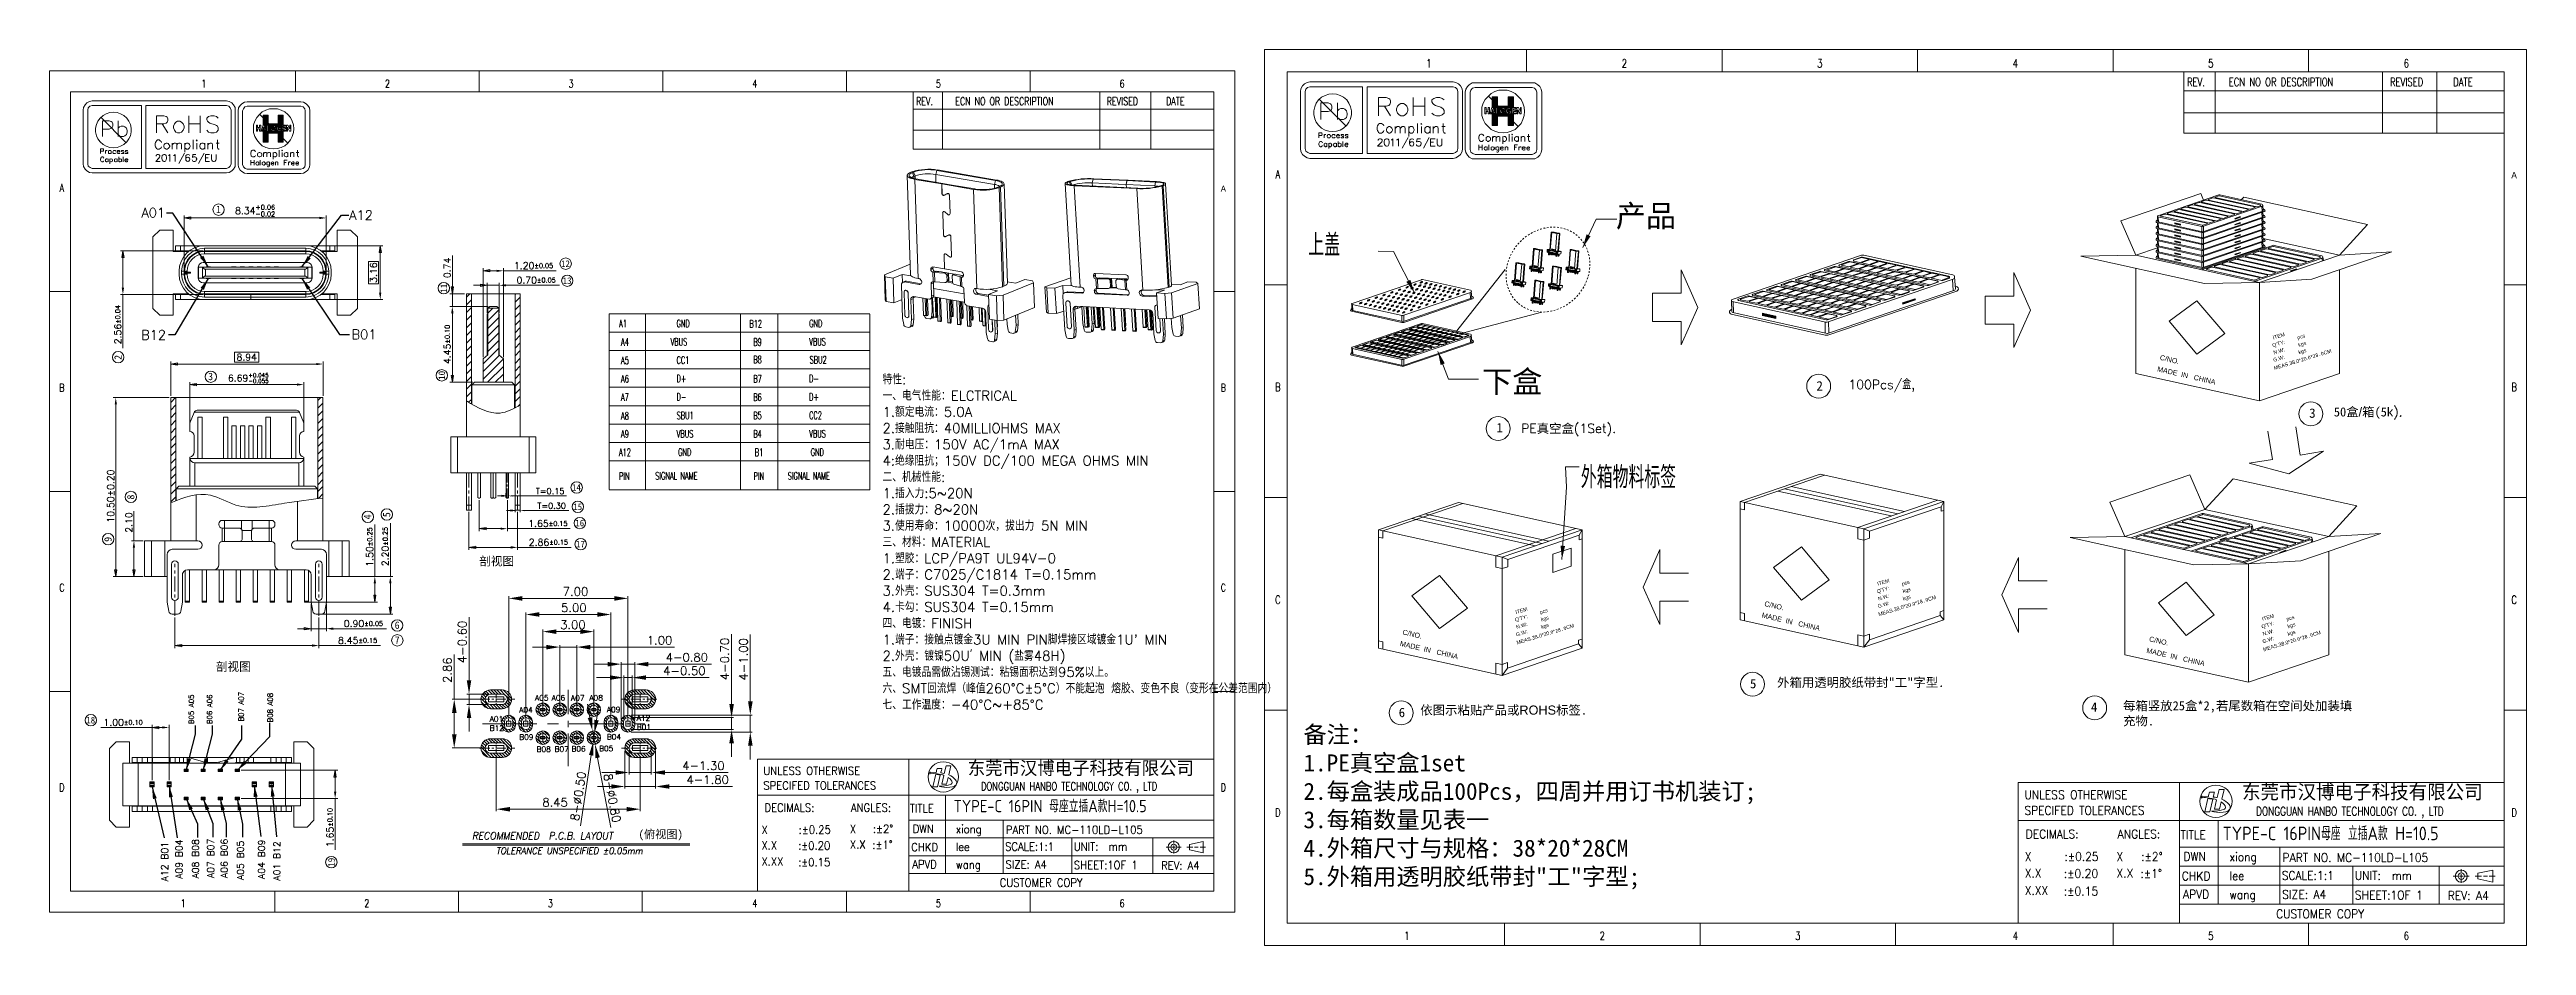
# Model space of a CAD drawing. Extents: x 2510 to 2656, y 707 to 760.
import ezdxf
from ezdxf.enums import TextEntityAlignment as Align

# ---------------------------------------------------------------- set-up
doc = ezdxf.new("R2010")
doc.units = 0
doc.header["$MEASUREMENT"] = 0
for name, pattern in [('ACAD_ISO02W100', [15, 12, -3]), ('CENTER', [50.8, 31.75, -6.35, 6.35, -6.35]), ('HIDDEN', [0.2, 0.1, -0.1])]:
    doc.linetypes.add(name, pattern=pattern)
doc.layers.get('0').update_dxf_attribs({"linetype": 'CONTINUOUS', "lineweight": 20})
doc.layers.get('Defpoints').update_dxf_attribs({"linetype": 'CONTINUOUS'})
for name, color, linetype, lineweight in [('DIM', 3, 'CONTINUOUS', 9), ('HANBO', 7, 'CONTINUOUS', 9), ('NOTE', 82, 'CONTINUOUS', 18), ('screw', 33, 'CONTINUOUS', 13), ('Text', 4, 'CONTINUOUS', 15)]:
    doc.layers.add(name, color=color, linetype=linetype, lineweight=lineweight)
doc.styles.add('3.5号字', font='gbenor.shx', dxfattribs={"height": 3.5, "bigfont": 'gbcbig.shx'})
doc.styles.add('ROMANS', font='ROMANS.SHX', dxfattribs={"bigfont": 'gbcbig.shx'})
doc.styles.get("Standard").update_dxf_attribs({"font": 'simplex.shx', "bigfont": 'gbcbig.shx'})
doc.styles.add('style2', font='')
doc.styles.add('txt', font='lereq.shx', dxfattribs={"width": 0.7, "bigfont": '@extfont2.shx'})
doc.styles.add('宋体', font='')
doc.styles.add('样式 1', font='gbenor.shx', dxfattribs={"height": 1.2, "bigfont": 'gbcbig.shx'})
doc.styles.add('細', font='')
doc.styles.get('style2').set_extended_font_data('SimSun')
doc.styles.get('宋体').set_extended_font_data('SimSun')
doc.styles.get('細').set_extended_font_data('NSimSun')
doc.dimstyles.new('dim 3', dxfattribs={"dimscale": 0.7, "dimtxt": 0.8, "dimasz": 1, "dimexe": 0.3, "dimexo": 0.3, "dimgap": 0.1, "dimtad": 0, "dimdec": 3, "dimzin": 0, "dimdsep": 46, "dimtxsty": 'ROMANS', "dimcen": 0, "dimclrd": 1, "dimclre": 1, "dimclrt": 6, "dimazin": 0, "dimtfac": 1, "dimtdec": 3, "dimtmove": 0, "dimatfit": 3, "dimfxl": 0.18, "dimtolj": 1, "dimtzin": 0, "dimarcsym": 2})
doc.dimstyles.new('sd', dxfattribs={"dimtxt": 0.3, "dimasz": 0.25, "dimexe": 0.1, "dimexo": 0.1, "dimgap": 0.1, "dimtad": 1, "dimzin": 0, "dimdsep": 46, "dimtxsty": 'Standard', "dimblk1": 'CLOSED', "dimsah": 1, "dimcen": 0.09, "dimclrt": 2, "dimadec": 0, "dimazin": 0, "dimtp": 0.02, "dimtm": 0.02, "dimtfac": 0.7, "dimtofl": 0, "dimtmove": 0, "dimatfit": 3, "dimfxl": 1, "dimtolj": 1, "dimtzin": 0, "dimlwd": 0, "dimlwe": 0, "dimarcsym": 0})
doc.dimstyles.get("Standard").update_dxf_attribs({"dimtxt": 0.8, "dimasz": 0.5, "dimexe": 1, "dimexo": 1, "dimgap": 0.5, "dimtad": 1, "dimzin": 0, "dimdsep": 46, "dimtxsty": 'ROMANS', "dimcen": 0, "dimadec": 1, "dimazin": 0, "dimtfac": 1, "dimtix": 1, "dimtofl": 0, "dimtmove": 0, "dimatfit": 3, "dimfxl": 1, "dimtfill": 2, "dimtfillclr": 3, "dimtolj": 1, "dimtzin": 0, "dimarcsym": 0})
doc.dimstyles.new('汉博电子', dxfattribs={"dimtxt": 0.5, "dimasz": 0.8, "dimexe": 0.12, "dimexo": 0.19, "dimgap": 0.15, "dimtad": 1, "dimzin": 1, "dimdsep": 46, "dimtxsty": 'ROMANS', "dimcen": 2.13, "dimclrd": 3, "dimclre": 3, "dimclrt": 2, "dimazin": 2, "dimtfac": 1, "dimtmove": 0, "dimatfit": 3, "dimfxl": 1, "dimlwd": 13, "dimlwe": 13, "dimarcsym": 0})

msp = doc.modelspace()

# ---------------------------------------------------------------- texts
at = {"color": 3, "style": 'style2'}
for s, height, p in [('1', 0.43, (2520.084, 750.326)), ('12', 0.3866, (2540.34, 747.166)), ('13', 0.3866, (2540.435, 746.165)), ('3', 0.43, (2519.623, 740.523)), ('14', 0.3866, (2540.985, 734.033)), ('15', 0.3866, (2541.055, 732.902)), ('16', 0.3866, (2541.173, 731.948)), ('17', 0.3866, (2541.22, 730.711)), ('6', 0.43, (2530.571, 725.931)), ('7', 0.43, (2530.576, 725.055)), ('18', 0.3866, (2512.466, 720.377))]:
    msp.add_text(s, height=height, dxfattribs=at).set_placement(p)
for s, height, p in [('11', 0.3866, (2533.649, 745.653)), ('2', 0.43, (2514.546, 741.712)), ('10', 0.3866, (2533.531, 740.539)), ('8', 0.43, (2515.29, 733.516)), ('4', 0.43, (2529.199, 732.35)), ('5', 0.43, (2530.313, 732.483)), ('9', 0.43, (2513.956, 731.036)), ('19', 0.3866, (2527.051, 711.972))]:
    msp.add_text(s, height=height, rotation=90, dxfattribs=at).set_placement(p)
at = {"color": 2, "width": 0.65}
for s, height, p in [(' A1', 0.4339, (2543.558, 743.622)), ('GND', 0.4339, (2547.126, 743.633)), ('B12', 0.4339, (2551.401, 743.613)), ('GND', 0.4339, (2554.907, 743.633)), ('A4', 0.4339, (2543.865, 742.543)), ('A5', 0.4339, (2543.865, 741.464)), ('VBUS', 0.4339, (2546.772, 742.555)), ('CC1', 0.4339, (2547.126, 741.476)), ('B9', 0.4339, (2551.628, 742.543)), ('B8', 0.4339, (2551.628, 741.51)), ('VBUS', 0.4339, (2554.907, 742.555)), ('SBU2', 0.4339, (2554.938, 741.497)), ('A6', 0.4339, (2543.865, 740.386)), ('D+', 0.4339, (2547.126, 740.398)), ('B7', 0.4339, (2551.628, 740.386)), ('D-', 0.4339, (2554.907, 740.398)), ('A7', 0.4339, (2543.865, 739.307)), ('D-', 0.4339, (2547.126, 739.319)), ('B6', 0.4339, (2551.628, 739.307)), ('D+', 0.4339, (2554.907, 739.319)), ('A8', 0.4339, (2543.865, 738.21)), ('A9', 0.4339, (2543.865, 737.15)), ('VBUS', 0.4339, (2547.126, 737.162)), ('SBU1', 0.4339, (2547.126, 738.232)), ('B5', 0.4339, (2551.628, 738.229)), ('B4', 0.4339, (2551.628, 737.15)), ('VBUS', 0.4339, (2554.907, 737.162)), ('CC2', 0.4339, (2554.907, 738.241)), ('A12', 0.4339, (2543.744, 736.072)), ('GND', 0.4339, (2547.215, 736.083)), ('B1', 0.4339, (2551.717, 736.072)), ('GND', 0.4339, (2554.996, 736.083)), ('PIN', 0.4339, (2543.744, 734.675)), ('SIGNAL NAME', 0.43395, (2545.872, 734.687)), ('PIN', 0.4339, (2551.644, 734.675)), ('SIGNAL NAME', 0.43395, (2553.653, 734.687))]:
    msp.add_text(s, height=height, dxfattribs=at).set_placement(p)
at = {"color": 2, "oblique": 10, "width": 0.9}
for s, height, p in [('RECOMMENDED  P.C.B. LAYOUT ', 0.44, (2535.109, 713.57)), ('TOLERANCE UNSPECIFIED %%p0.05mm ', 0.4, (2536.528, 712.706))]:
    msp.add_text(s, height=height, dxfattribs=at).set_placement(p)
at = {"color": 2, "char_height": 0.56, "attachment_point": 1, "style": 'ROMANS'}
for s, insert in [('\\A1;A01', (2515.706, 750.629)), ('\\A1;A12', (2527.903, 750.482)), ('\\A1;B12', (2515.687, 743.457)), ('\\A1;B01', (2528.039, 743.485))]:
    msp.add_mtext(s, dxfattribs=dict(at, insert=insert))
at = {"color": 2, "linetype": 'ByBlock', "attachment_point": 1, "style": '細'}
for s, insert, char_height, width, rotation in [("{\\fArial|b0|i0|c0|p32;Q'TY:         pcs}", (2640.772, 742.667), 0.21779, 2.58347, 16.92595), ('{\\fArial|b0|i0|c0|p32;ITEM}', (2640.803, 743.114), 0.21779, 2.58347, 16.92595), ('{\\fArial|b0|i0|c0|p32;C/NO.}', (2634.247, 742.012), 0.29806, 4.67263, 346.93884), ('{\\fArial|b0|i0|c0|p32;G.W:          kgs}', (2640.831, 741.802), 0.21779, 2.58347, 16.92595), ('{\\fArial|b0|i0|c0|p32;N.W:          kgs}', (2640.842, 742.24), 0.21779, 2.58347, 16.92595), ('{\\fArial|b0|i0|c0|p32;MEAS.38.0*20.\\fNSimSun|b0|i0|c134|p32;0\\fArial|b0|i0|c0|p32;*\\fNSimSun|b0|i0|c134|p32;28.0\\fArial|b0|i0|c0|p32;CM}', (2640.867, 741.328), 0.217793, 2.58347, 16.92595), ('{\\fArial|b0|i0|c0|p32;MADE  IN   CHINA}', (2634.093, 741.338), 0.29806, 4.67263, 346.93884), ("{\\fArial|b0|i0|c0|p32;Q'TY:         pcs}", (2617.554, 728.22), 0.21779, 2.58347, 16.92595), ('{\\fArial|b0|i0|c0|p32;ITEM}', (2617.585, 728.667), 0.21779, 2.58347, 16.92595), ("{\\fArial|b0|i0|c0|p32;Q'TY:         pcs}", (2596.312, 726.554), 0.21779, 2.58347, 16.92595), ('{\\fArial|b0|i0|c0|p32;ITEM}', (2596.343, 727.001), 0.21779, 2.58347, 16.92595), ('{\\fArial|b0|i0|c0|p32;C/NO.}', (2611.029, 727.565), 0.29806, 4.67263, 346.93884), ('{\\fArial|b0|i0|c0|p32;G.W:          kgs}', (2617.613, 727.355), 0.21779, 2.58347, 16.92595), ('{\\fArial|b0|i0|c0|p32;N.W:          kgs}', (2617.625, 727.794), 0.21779, 2.58347, 16.92595), ('{\\fArial|b0|i0|c0|p32;MEAS.38.0*20.\\fNSimSun|b0|i0|c134|p32;0\\fArial|b0|i0|c0|p32;*\\fNSimSun|b0|i0|c134|p32;28.0\\fArial|b0|i0|c0|p32;CM}', (2617.65, 726.881), 0.217793, 2.58347, 16.92595), ('{\\fArial|b0|i0|c0|p32;C/NO.}', (2589.786, 725.899), 0.29806, 4.67263, 346.93884), ('{\\fArial|b0|i0|c0|p32;G.W:          kgs}', (2596.371, 725.689), 0.21779, 2.58347, 16.92595), ('{\\fArial|b0|i0|c0|p32;N.W:          kgs}', (2596.382, 726.128), 0.21779, 2.58347, 16.92595), ('{\\fArial|b0|i0|c0|p32;MEAS.38.0*20.\\fNSimSun|b0|i0|c134|p32;0\\fArial|b0|i0|c0|p32;*\\fNSimSun|b0|i0|c134|p32;28.0\\fArial|b0|i0|c0|p32;CM}', (2596.407, 725.216), 0.217793, 2.58347, 16.92595), ('{\\fArial|b0|i0|c0|p32;MADE  IN   CHINA}', (2610.875, 726.891), 0.29806, 4.67263, 346.93884), ("{\\fArial|b0|i0|c0|p32;Q'TY:         pcs}", (2640.14, 726.153), 0.21779, 2.58347, 16.92595), ('{\\fArial|b0|i0|c0|p32;ITEM}', (2640.171, 726.6), 0.21779, 2.58347, 16.92595), ('{\\fArial|b0|i0|c0|p32;G.W:          kgs}', (2640.199, 725.288), 0.21779, 2.58347, 16.92595), ('{\\fArial|b0|i0|c0|p32;N.W:          kgs}', (2640.211, 725.727), 0.21779, 2.58347, 16.92595), ('{\\fArial|b0|i0|c0|p32;MEAS.38.0*20.\\fNSimSun|b0|i0|c134|p32;0\\fArial|b0|i0|c0|p32;*\\fNSimSun|b0|i0|c134|p32;28.0\\fArial|b0|i0|c0|p32;CM}', (2640.236, 724.815), 0.217793, 2.58347, 16.92595), ('{\\fArial|b0|i0|c0|p32;MADE  IN   CHINA}', (2589.633, 725.226), 0.29806, 4.67263, 346.93884), ('{\\fArial|b0|i0|c0|p32;MADE  IN   CHINA}', (2633.461, 724.825), 0.29806, 4.67263, 346.93884), ('{\\fArial|b0|i0|c0|p32;C/NO.}', (2633.615, 725.498), 0.29806, 4.67263, 346.93884)]:
    msp.add_mtext(s, dxfattribs=dict(at, insert=insert, char_height=char_height, width=width, rotation=rotation))
at = {"color": 3, "char_height": 0.5, "width": 2.16943, "attachment_point": 1}
for insert in [(2535.541, 730.147), (2520.082, 723.961)]:
    msp.add_mtext('{\\fNSimSun|b0|i0|c134|p49;剖视图}', dxfattribs=dict(at, insert=insert))
at = {"color": 2, "rotation": 90}
for s, insert, char_height, attachment_point in [('\\A1; B05 A05', (2518.487, 720.135), 0.3, 1), ('\\A1; B06 A06', (2519.561, 720.135), 0.3, 1), ('\\A1; B07 A07', (2521.41, 720.288), 0.3, 1), ('\\A1; B08 A08', (2523.117, 720.233), 0.3, 1), ('\\A1;A12 B01', (2517.271, 713.431), 0.4, 9), ('\\A1;A09 B04', (2518.116, 713.572), 0.4, 9), ('\\A1; A08 B08', (2518.68, 713.591), 0.4, 3), ('\\A1; A07 B07', (2519.572, 713.619), 0.4, 3), ('\\A1; A06 B06', (2520.369, 713.619), 0.4, 3), ('\\A1; A05 B05', (2521.322, 713.501), 0.4, 3), ('\\A1;A04 B09', (2522.958, 713.566), 0.4, 9), ('\\A1;A01 B12', (2523.856, 713.47), 0.4, 9)]:
    msp.add_mtext(s, dxfattribs=dict(at, insert=insert, char_height=char_height, attachment_point=attachment_point))
at = {"color": 2, "char_height": 0.32}
for s, insert, attachment_point in [('\\A1;A04\\P\\P\\PB09', (2537.883, 719.419), 7), ('\\A1; A05', (2538.592, 722.039), 1), ('\\A1; A06', (2539.568, 722.044), 1), ('\\A1; A07', (2540.7, 722.035), 1), ('\\A1; A08', (2541.786, 722.044), 1), ('\\A1;A09\\P\\P\\PB04', (2543.028, 719.433), 7), ('\\A1;A01\\PB12', (2536.154, 719.948), 7), ('\\A1;A12\\PB01', (2544.786, 720.008), 7), ('\\A1;B08', (2538.902, 719.027), 1), ('\\A1; B07', (2539.742, 719.036), 1), ('\\A1;B06', (2540.952, 719.05), 1), ('\\A1;B05', (2542.575, 719.071), 1)]:
    msp.add_mtext(s, dxfattribs=dict(at, insert=insert, attachment_point=attachment_point))
at = {"layer": 'DIM', "linetype": 'ByBlock', "style": '宋体'}
for s, p in [('产品', (2602.268, 749.513)), ('下盒', (2594.414, 739.792))]:
    msp.add_text(s, height=1.2943, dxfattribs=at).set_placement(p)
at = {"layer": 'DIM', "linetype": 'ByBlock', "attachment_point": 1}
for s, insert, char_height, width in [('上盖', (2584.21, 749.101), 1.2943, 31.56853), ('100Pcs/{\\Fromanc,gbcbig|c134;盒},', (2615.922, 740.533), 0.5333, 13.00784), ('{\\fSimSun|b0|i0|c134|p54;50盒\\fArial|b0|i0|c0|p32;/\\fSimSun|b0|i0|c134|p54;箱(5\\fArial|b0|i0|c0|p32;k}).', (2644.417, 738.926), 0.533302, 13.00784), ('PE{\\fSimSun|b0|i0|c134|p54;真空盒}(1Set).', (2596.708, 737.956), 0.5333, 13.00784), ('外箱物料标签', (2600.21, 735.47), 1.2943, 31.56853), ('{\\fSimSun|b0|i0|c134|p54;外箱用透明胶纸带封"工"字型.}', (2611.73, 723.055), 0.5333, 13.00784), ('{\\fSimSun|b0|i0|c134|p54;依图示粘贴产品或\\fArial|b0|i0|c0|p32;ROHS\\fSimSun|b0|i0|c134|p54;标签.}', (2590.784, 721.431), 0.5333, 13.00784), ('{\\fSimSun|b0|i0|c134|p54;每箱竖放25盒*2,若尾数箱在空间处加装填充物.}', (2632.041, 721.684), 0.5333, 13.94708)]:
    msp.add_mtext(s, dxfattribs=dict(at, insert=insert, char_height=char_height, width=width))
at = {"layer": 'DIM', "linetype": 'ByBlock', "char_height": 0.55085, "width": 0.06914, "attachment_point": 1, "style": '細'}
for s, insert in [('{\\fSimSun|b0|i0|c134|p54;2}', (2614.045, 740.465)), ('{\\fSimSun|b0|i0|c134|p54;3}', (2642.97, 738.866)), ('{\\fSimSun|b0|i0|c134|p54;1}', (2595.257, 738.01)), ('{\\fSimSun|b0|i0|c134|p54;5}', (2610.139, 722.991)), ('{\\fSimSun|b0|i0|c134|p54;6}', (2589.517, 721.3)), ('{\\fSimSun|b0|i0|c134|p54;4}', (2630.158, 721.618))]:
    msp.add_mtext(s, dxfattribs=dict(at, insert=insert))
at = {"layer": 'HANBO', "style": 'ROMANS', "width": 0.75}
for s, height, p in [('1', 0.483, (2591.287, 758.869)), ('2', 0.483, (2602.764, 758.869)), ('3', 0.483, (2614.241, 758.869)), ('4', 0.483, (2625.717, 758.869)), ('5', 0.483, (2637.194, 758.869)), ('6', 0.483, (2648.671, 758.869)), ('1', 0.453, (2519.37, 757.693)), ('2', 0.453, (2530.152, 757.693)), ('3', 0.453, (2540.934, 757.693)), ('4', 0.453, (2551.716, 757.693)), ('5', 0.453, (2562.498, 757.693)), ('6', 0.453, (2573.28, 757.693)), ('A', 0.453, (2511.041, 751.582)), ('A', 0.483, (2582.421, 752.364)), ('B', 0.453, (2511.041, 739.853)), ('B', 0.453, (2579.224, 739.853)), ('B', 0.483, (2582.421, 739.879)), ('B', 0.483, (2654.998, 739.879)), ('C', 0.453, (2511.041, 728.125)), ('C', 0.453, (2579.224, 728.125)), ('C', 0.483, (2582.421, 727.395)), ('C', 0.483, (2654.998, 727.395)), ('D', 0.453, (2511.041, 716.396)), ('D', 0.453, (2579.224, 716.396)), ('D', 0.483, (2582.421, 714.911)), ('D', 0.483, (2654.998, 714.911)), ('1', 0.453, (2518.154, 709.601)), ('2', 0.453, (2528.936, 709.601)), ('3', 0.453, (2539.718, 709.601)), ('4', 0.453, (2551.716, 709.601)), ('5', 0.453, (2562.498, 709.601)), ('6', 0.453, (2573.28, 709.601)), ('1', 0.483, (2589.993, 707.678)), ('2', 0.483, (2601.47, 707.678)), ('3', 0.483, (2612.946, 707.678)), ('4', 0.483, (2625.717, 707.678)), ('5', 0.483, (2637.194, 707.678)), ('6', 0.483, (2648.671, 707.678))]:
    msp.add_text(s, height=height, dxfattribs=at).set_placement(p, align=Align.CENTER)
at = {"layer": 'HANBO', "style": 'ROMANS'}
for s, height, width, p in [('REV.', 0.4827, 0.75, (2635.794, 757.774)), ('ECN NO OR DESCRIPTION', 0.48269, 0.75, (2638.243, 757.774)), ('REVISED', 0.4827, 0.75, (2647.712, 757.774)), ('DATE', 0.4827, 0.75, (2651.425, 757.774)), ('REV.', 0.4535, 0.75, (2561.182, 756.664)), ('ECN NO OR DESCRIPTION', 0.45346, 0.75, (2563.483, 756.664)), ('REVISED', 0.4535, 0.75, (2572.379, 756.664)), ('DATE', 0.4535, 0.75, (2575.867, 756.664)), ('SPECIFED TOLERANCES', 0.47986, 0.9, (2552.218, 716.499)), ('UNLESS OTHERWISE  ', 0.47986, 0.9, (2552.218, 717.363)), ('DONGGUAN HANBO TECHNOLOGY CO. , LTD', 0.47986, 0.75, (2564.993, 716.453)), ('DECIMALS:', 0.4799, 0.9, (2552.283, 715.198)), ('ANGLES:', 0.4799, 0.9, (2557.358, 715.198)), ('TITLE', 0.4799, 0.9, (2560.82, 715.154)), ('SPECIFED TOLERANCES', 0.51078, 0.9, (2626.252, 715.02)), ('UNLESS OTHERWISE  ', 0.51078, 0.9, (2626.252, 715.94)), ('DONGGUAN HANBO TECHNOLOGY CO. , LTD', 0.51078, 0.75, (2639.85, 714.971)), ('X        ', 0.4799, 0.9, (2552.104, 713.901)), (':%%P0.25', 0.4799, 0.9, (2554.292, 713.906)), ('X        ', 0.4799, 0.9, (2557.299, 713.951)), (':%%P2%%d', 0.4799, 0.9, (2558.65, 713.956)), ('DWN', 0.4799, 0.9, (2560.988, 713.957)), ('xiong', 0.4799, 0.9, (2563.518, 713.943)), ('PART NO. MC-110LD-L105', 0.47986, 0.9, (2566.457, 713.9)), ('DECIMALS:', 0.5108, 0.9, (2626.322, 713.635)), ('ANGLES:', 0.5108, 0.9, (2631.723, 713.635)), ('TITLE', 0.5108, 0.9, (2635.408, 713.588)), ('X.X        ', 0.47986, 0.9, (2552.104, 712.985)), ('X.XX        ', 0.47986, 0.9, (2552.104, 712.038)), (':%%P0.20', 0.4799, 0.9, (2554.261, 712.973)), ('X.X        ', 0.47986, 0.9, (2557.299, 713.036)), (':%%P1%%d', 0.4799, 0.9, (2558.62, 713.023)), ('CHKD', 0.4799, 0.9, (2560.901, 712.883)), ('lee', 0.4799, 0.9, (2563.518, 712.899)), ('SCALE:1:1', 0.4799, 0.9, (2566.409, 712.914)), ('UNIT:  mm', 0.4799, 0.9, (2570.44, 712.913)), ('X        ', 0.5108, 0.9, (2626.269, 712.308)), (':%%P0.25', 0.5108, 0.9, (2628.598, 712.313)), ('X        ', 0.5108, 0.9, (2631.66, 712.308)), (':%%P2%%d', 0.5108, 0.9, (2633.099, 712.313)), ('DWN', 0.5108, 0.9, (2635.587, 712.314)), ('xiong', 0.5108, 0.9, (2638.281, 712.299)), ('PART NO. MC-110LD-L105', 0.51078, 0.9, (2641.408, 712.253)), (':%%P0.15', 0.4799, 0.9, (2554.261, 711.996)), ('APVD', 0.4799, 0.9, (2560.963, 711.877)), ('wang', 0.4799, 0.9, (2563.518, 711.854)), ('CUSTOMER COPY', 0.47986, 0.9, (2566.095, 710.796)), ('SIZE: A4', 0.4799, 0.9, (2566.435, 711.865)), ('SHEET:1OF 1', 0.47986, 0.9, (2570.446, 711.832)), ('REV: A4', 0.4799, 0.9, (2575.567, 711.805)), ('X.X        ', 0.51078, 0.9, (2626.269, 711.333)), (':%%P0.20', 0.5108, 0.9, (2628.565, 711.32)), ('X.X        ', 0.51078, 0.9, (2631.66, 711.333)), (':%%P1%%d', 0.5108, 0.9, (2633.066, 711.32)), ('CHKD', 0.5108, 0.9, (2635.495, 711.171)), ('lee', 0.5108, 0.9, (2638.281, 711.188)), ('SCALE:1:1', 0.5108, 0.9, (2641.357, 711.204)), ('UNIT:  mm', 0.5108, 0.9, (2645.648, 711.203)), ('X.XX        ', 0.51078, 0.9, (2626.269, 710.325)), (':%%P0.15', 0.5108, 0.9, (2628.565, 710.281)), ('APVD', 0.5108, 0.9, (2635.56, 710.1)), ('wang', 0.5108, 0.9, (2638.281, 710.076)), ('SIZE: A4', 0.5108, 0.9, (2641.385, 710.087)), ('SHEET:1OF 1', 0.51078, 0.9, (2645.654, 710.052)), ('REV: A4', 0.5108, 0.9, (2651.106, 710.023)), ('CUSTOMER COPY', 0.51078, 0.9, (2641.023, 708.949))]:
    msp.add_text(s, height=height, dxfattribs=dict(at, width=width)).set_placement(p)
at = {"layer": 'HANBO', "ltscale": 5, "style": 'txt'}
for height, p in [(0.35, (2579.224, 751.582)), (0.373, (2654.998, 752.364))]:
    msp.add_text('A', height=height, dxfattribs=at).set_placement(p, align=Align.CENTER)
at = {"layer": 'HANBO', "color": 7, "style": '3.5号字', "width": 1.6}
for height, p in [(0.8863, (2564.219, 717.286)), (0.94342, (2639.026, 715.857))]:
    msp.add_text('东莞市汉博电子科技有限公司', height=height, dxfattribs=at).set_placement(p)
at = {"layer": 'HANBO', "style": '样式 1'}
for s, height, p in [('TYPE-C 16PIN 母座立插A款H=10.5', 0.72, (2563.389, 715.171)), ('TYPE-C 16PIN母座 立插A款 H=10.5', 0.79834, (2637.883, 713.529))]:
    msp.add_text(s, height=height, dxfattribs=at).set_placement(p)
at = {"layer": 'HANBO', "color": 3, "insert": (2559.213, 740.855), "char_height": 0.572426, "width": 80.42912, "attachment_point": 1, "style": 'ROMANS'}
msp.add_mtext("特性:^J一、电气性能：ELCTRICAL^J1.额定电流：5.0A^J2.接触阻抗：40MILLIOHMS MAX^J3.耐电压：150V AC/1mA MAX  ^J4:绝缘阻抗；150V DC/100 MEGA OHMS MIN^J二、机械性能:^J1.插入力:5~20N^J2.插拔力：8~20N^J3.使用寿命：10000次，拔出力 5N MIN^J三、材料：MATERIAL^J1.塑胶：LCP/PA9T UL94V-0^J2.端子：C7025/C1814 T=0.15mm^J3.外壳：SUS304 T=0.3mm^J4.卡勾：SUS304 T=0.15mm^J四、电镀：FINISH^J1.端子：接触点镀金3U MIN PIN脚焊接区域镀金1U' MIN^J2.外壳：镀镍50U’ MIN (盐雾48H)^J五、电镀品需做沾锡测试：粘锡面积达到95%以上。^J六、SMT回流焊（峰值260°C±5°C）不能起泡 熔胶、变色不良（变形在公差范围内）^J七、工作温度：-40°C~+85°C", dxfattribs=at)
at = {"layer": 'NOTE', "color": 0, "linetype": 'ACAD_ISO02W100', "insert": (2544.887, 714.12), "char_height": 0.48, "width": 3.57191, "attachment_point": 1, "style": 'ROMANS'}
msp.add_mtext('{\\fSimSun|b0|i0|c134|p2;\\C2;(俯视图)}', dxfattribs=at)
at = {"layer": 'Text', "linetype": 'ByBlock', "ltscale": 0.932966, "insert": (2583.926, 720.231), "char_height": 1, "width": 28.26004, "attachment_point": 1}
msp.add_mtext('{\\fSimSun|b0|i0|c134|p2;备注：  \\P1.PE真空盒1set\\P2.每盒装成品100Pcs，四周并用订书机装订;\\P3.每箱数量见表一\\P4.外箱尺寸与规格：38*20*28CM\\P\\fSimSun|b0|i0|c0|p2;5.\\fSimSun|b0|i0|c134|p2;外箱用透明胶纸带封\\fSimSun|b0|i0|c0|p2;"\\fSimSun|b0|i0|c134|p2;工\\fSimSun|b0|i0|c0|p2;"\\fSimSun|b0|i0|c134|p2;字型\\fSimSun|b0|i0|c0|p2;;}', dxfattribs=at)

# ---------------------------------------------------------------- blocks, each defined once
blk = doc.blocks.new('hanbo')
at = {"layer": 'HANBO'}
blk.add_ellipse((-2.08, 0.26), major_axis=(0, 1.28), ratio=1, dxfattribs=at)
at = {"layer": 'HANBO', "color": 7}
for points, knots in [([(-3.19, 0.69), (-3.19, 0.69), (-3.22, 0.62), (-3.22, 0.62), (-3.22, 0.62), (-3.22, 0.62), (-3.29, 0.6), (-3.29, 0.6), (-3.29, 0.6), (-3.29, 0.6), (-3.22, 0.57), (-3.22, 0.57), (-3.22, 0.57), (-3.22, 0.57), (-3.21, 0.5), (-3.21, 0.5), (-3.21, 0.5), (-3.21, 0.5), (-3.18, 0.57), (-3.18, 0.57), (-3.18, 0.57), (-3.18, 0.57), (-3.15, 0.58), (-3.15, 0.58), (-3.15, 0.58), (-2.9, 0.55), (-2.24, 0.48), (-2.03, 0.39), (-2.03, 0.39), (-2.03, 0.39), (-2.2, -0.36), (-2.2, -0.36), (-2.2, -0.36), (-2.2, -0.36), (-1.8, -0.36), (-1.8, -0.36), (-1.8, -0.36), (-1.8, -0.36), (-1.67, 0.22), (-1.67, 0.22), (-1.67, 0.22), (-1.67, 0.22), (-1.42, 0.05), (-1.35, -0.11), (-1.35, -0.11), (-1.29, -0.28), (-1.38, -0.35), (-1.47, -0.39), (-1.47, -0.39), (-1.66, -0.48), (-2.21, -0.52), (-2.42, -0.53), (-2.42, -0.53), (-2.42, -0.53), (-2.14, -0.62), (-1.77, -0.62), (-1.77, -0.62), (-1.41, -0.63), (-1.1, -0.54), (-1, -0.4), (-1, -0.4), (-0.9, -0.25), (-0.95, -0.08), (-1.04, 0.01), (-1.04, 0.01), (-1.19, 0.19), (-1.4, 0.34), (-1.61, 0.43), (-1.61, 0.43), (-1.61, 0.43), (-1.44, 1.2), (-1.44, 1.2), (-1.44, 1.2), (-1.44, 1.2), (-1.83, 1.2), (-1.83, 1.2), (-1.83, 1.2), (-1.83, 1.2), (-1.99, 0.55), (-1.99, 0.55), (-1.99, 0.55), (-1.99, 0.55), (-2.28, 0.6), (-2.29, 0.6), (-2.29, 0.6), (-2.28, 0.62), (-2.2, 0.98), (-2.2, 0.98), (-2.2, 0.98), (-2.2, 0.98), (-2.59, 0.98), (-2.59, 0.98), (-2.59, 0.98), (-2.62, 0.87), (-2.65, 0.74), (-2.68, 0.63), (-2.68, 0.63), (-2.68, 0.63), (-3.15, 0.61), (-3.15, 0.61), (-3.15, 0.61), (-3.15, 0.61), (-3.18, 0.62), (-3.18, 0.62), (-3.18, 0.62), (-3.18, 0.62), (-3.19, 0.69), (-3.19, 0.69)], [0, 0, 0, 0, 0.035714, 0.035714, 0.035714, 0.035714, 0.071429, 0.071429, 0.071429, 0.071429, 0.107143, 0.107143, 0.107143, 0.107143, 0.142857, 0.142857, 0.142857, 0.142857, 0.178571, 0.178571, 0.178571, 0.178571, 0.214286, 0.214286, 0.214286, 0.214286, 0.25, 0.25, 0.25, 0.25, 0.285714, 0.285714, 0.285714, 0.285714, 0.321429, 0.321429, 0.321429, 0.321429, 0.357143, 0.357143, 0.357143, 0.357143, 0.392857, 0.392857, 0.392857, 0.392857, 0.428571, 0.428571, 0.428571, 0.428571, 0.464286, 0.464286, 0.464286, 0.464286, 0.5, 0.5, 0.5, 0.5, 0.535714, 0.535714, 0.535714, 0.535714, 0.571429, 0.571429, 0.571429, 0.571429, 0.607143, 0.607143, 0.607143, 0.607143, 0.642857, 0.642857, 0.642857, 0.642857, 0.678571, 0.678571, 0.678571, 0.678571, 0.714286, 0.714286, 0.714286, 0.714286, 0.75, 0.75, 0.75, 0.75, 0.785714, 0.785714, 0.785714, 0.785714, 0.821429, 0.821429, 0.821429, 0.821429, 0.857143, 0.857143, 0.857143, 0.857143, 0.892857, 0.892857, 0.892857, 0.892857, 0.928571, 0.928571, 0.928571, 0.928571, 1, 1, 1, 1]), ([(-2.71, 0.48), (-2.71, 0.48), (-2.96, -0.58), (-2.96, -0.58), (-2.96, -0.58), (-2.96, -0.58), (-2.56, -0.58), (-2.56, -0.58), (-2.56, -0.58), (-2.56, -0.58), (-2.33, 0.42), (-2.33, 0.42), (-2.33, 0.42), (-2.33, 0.42), (-2.55, 0.47), (-2.71, 0.48)], [0, 0, 0, 0, 0.2, 0.2, 0.2, 0.2, 0.4, 0.4, 0.4, 0.4, 0.6, 0.6, 0.6, 0.6, 1, 1, 1, 1])]:
    blk.add_open_spline(points, degree=3, knots=knots, dxfattribs=at)
blk = doc.blocks.new('ea')
at = {"layer": 'HANBO'}
h = blk.add_hatch(color=256, dxfattribs=at)
h.dxf.hatch_style = 2
h.paths.add_polyline_path([(55.18, 79.23), (55.18, 79.24), (55.17, 79.24), (55.17, 79.23)])
h = blk.add_hatch(color=256, dxfattribs=at)
h.dxf.hatch_style = 2
h.paths.add_polyline_path([(55.18, 79.79), (55.18, 79.31), (55.46, 79.31)])
h = blk.add_hatch(color=256, dxfattribs=at)
h.dxf.hatch_style = 2
h.paths.add_polyline_path([(55.18, 79.79), (55.46, 79.79), (55.46, 79.31)])
h = blk.add_hatch(color=256, dxfattribs=at)
h.dxf.hatch_style = 2
h.paths.add_polyline_path([(55.18, 79.31), (55.18, 79.23), (56.3, 79.23)])
h = blk.add_hatch(color=256, dxfattribs=at)
h.dxf.hatch_style = 2
h.paths.add_polyline_path([(55.18, 79.31), (56.3, 79.31), (56.3, 79.23)])
h = blk.add_hatch(color=256, dxfattribs=at)
h.dxf.hatch_style = 2
h.paths.add_polyline_path([(55.2, 79.07), (55.18, 79.03), (55.25, 79.03)])
h = blk.add_hatch(color=256, dxfattribs=at)
h.dxf.hatch_style = 2
h.paths.add_polyline_path([(55.18, 79.03), (55.18, 79.02), (55.25, 79.02)])
h = blk.add_hatch(color=256, dxfattribs=at)
h.dxf.hatch_style = 2
h.paths.add_polyline_path([(55.18, 79.03), (55.25, 79.03), (55.25, 79.02)])
h = blk.add_hatch(color=256, dxfattribs=at)
h.dxf.hatch_style = 2
h.paths.add_polyline_path([(55.21, 79.1), (55.2, 79.08), (55.23, 79.08)])
h = blk.add_hatch(color=256, dxfattribs=at)
h.dxf.hatch_style = 2
h.paths.add_polyline_path([(55.2, 79.08), (55.2, 79.07), (55.23, 79.07)])
h = blk.add_hatch(color=256, dxfattribs=at)
h.dxf.hatch_style = 2
h.paths.add_polyline_path([(55.2, 79.08), (55.23, 79.08), (55.23, 79.07)])
h = blk.add_hatch(color=256, dxfattribs=at)
h.dxf.hatch_style = 2
h.paths.add_polyline_path([(55.2, 79.07), (55.23, 79.07), (55.25, 79.03)])
h = blk.add_hatch(color=256, dxfattribs=at)
h.dxf.hatch_style = 2
h.paths.add_polyline_path([(55.21, 79.13), (55.21, 79.12), (55.23, 79.12)])
h = blk.add_hatch(color=256, dxfattribs=at)
h.dxf.hatch_style = 2
h.paths.add_polyline_path([(55.21, 79.12), (55.21, 79.1), (55.23, 79.1)])
h = blk.add_hatch(color=256, dxfattribs=at)
h.dxf.hatch_style = 2
h.paths.add_polyline_path([(55.21, 79.12), (55.23, 79.12), (55.23, 79.1)])
h = blk.add_hatch(color=256, dxfattribs=at)
h.dxf.hatch_style = 2
h.paths.add_polyline_path([(55.21, 79.1), (55.23, 79.1), (55.23, 79.08)])
h = blk.add_hatch(color=256, dxfattribs=at)
h.dxf.hatch_style = 2
h.paths.add_polyline_path([(55.26, 79.23), (55.26, 79.21), (55.39, 79.21)])
h = blk.add_hatch(color=256, dxfattribs=at)
h.dxf.hatch_style = 2
h.paths.add_polyline_path([(55.26, 79.23), (55.39, 79.23), (55.39, 79.21)])
h = blk.add_hatch(color=256, dxfattribs=at)
h.dxf.hatch_style = 2
h.paths.add_polyline_path([(55.26, 79.21), (55.26, 79.2), (55.39, 79.2)])
h = blk.add_hatch(color=256, dxfattribs=at)
h.dxf.hatch_style = 2
h.paths.add_polyline_path([(55.26, 79.21), (55.39, 79.21), (55.39, 79.2)])
h = blk.add_hatch(color=256, dxfattribs=at)
h.dxf.hatch_style = 2
h.paths.add_polyline_path([(55.26, 79.2), (55.26, 79.18), (55.39, 79.18)])
h = blk.add_hatch(color=256, dxfattribs=at)
h.dxf.hatch_style = 2
h.paths.add_polyline_path([(55.26, 79.2), (55.39, 79.2), (55.39, 79.18)])
h = blk.add_hatch(color=256, dxfattribs=at)
h.dxf.hatch_style = 2
h.paths.add_polyline_path([(55.26, 79.18), (55.28, 79.17), (55.39, 79.17)])
h = blk.add_hatch(color=256, dxfattribs=at)
h.dxf.hatch_style = 2
h.paths.add_polyline_path([(55.26, 79.18), (55.39, 79.18), (55.39, 79.17)])
h = blk.add_hatch(color=256, dxfattribs=at)
h.dxf.hatch_style = 2
h.paths.add_polyline_path([(55.28, 79.17), (55.28, 79.15), (55.39, 79.15)])
h = blk.add_hatch(color=256, dxfattribs=at)
h.dxf.hatch_style = 2
h.paths.add_polyline_path([(55.28, 79.17), (55.39, 79.17), (55.39, 79.15)])
h = blk.add_hatch(color=256, dxfattribs=at)
h.dxf.hatch_style = 2
h.paths.add_polyline_path([(55.28, 79.15), (55.28, 79.13), (55.39, 79.13)])
h = blk.add_hatch(color=256, dxfattribs=at)
h.dxf.hatch_style = 2
h.paths.add_polyline_path([(55.28, 79.15), (55.39, 79.15), (55.39, 79.13)])
h = blk.add_hatch(color=256, dxfattribs=at)
h.dxf.hatch_style = 2
h.paths.add_polyline_path([(55.28, 79.13), (55.3, 79.12), (55.39, 79.12)])
h = blk.add_hatch(color=256, dxfattribs=at)
h.dxf.hatch_style = 2
h.paths.add_polyline_path([(55.28, 79.13), (55.39, 79.13), (55.39, 79.12)])
h = blk.add_hatch(color=256, dxfattribs=at)
h.dxf.hatch_style = 2
h.paths.add_polyline_path([(55.3, 79.12), (55.3, 79.1), (55.39, 79.1)])
h = blk.add_hatch(color=256, dxfattribs=at)
h.dxf.hatch_style = 2
h.paths.add_polyline_path([(55.3, 79.12), (55.39, 79.12), (55.39, 79.1)])
h = blk.add_hatch(color=256, dxfattribs=at)
h.dxf.hatch_style = 2
h.paths.add_polyline_path([(55.3, 79.1), (55.3, 79.08), (55.39, 79.08)])
h = blk.add_hatch(color=256, dxfattribs=at)
h.dxf.hatch_style = 2
h.paths.add_polyline_path([(55.3, 79.1), (55.39, 79.1), (55.39, 79.08)])
h = blk.add_hatch(color=256, dxfattribs=at)
h.dxf.hatch_style = 2
h.paths.add_polyline_path([(55.3, 79.08), (55.3, 79.07), (55.39, 79.07)])
h = blk.add_hatch(color=256, dxfattribs=at)
h.dxf.hatch_style = 2
h.paths.add_polyline_path([(55.3, 79.08), (55.39, 79.08), (55.39, 79.07)])
h = blk.add_hatch(color=256, dxfattribs=at)
h.dxf.hatch_style = 2
h.paths.add_polyline_path([(55.31, 79.07), (55.31, 79.03), (55.39, 79.03)])
h = blk.add_hatch(color=256, dxfattribs=at)
h.dxf.hatch_style = 2
h.paths.add_polyline_path([(55.31, 79.07), (55.39, 79.07), (55.39, 79.03)])
h = blk.add_hatch(color=256, dxfattribs=at)
h.dxf.hatch_style = 2
h.paths.add_polyline_path([(55.31, 79.03), (55.31, 79.02), (55.39, 79.02)])
h = blk.add_hatch(color=256, dxfattribs=at)
h.dxf.hatch_style = 2
h.paths.add_polyline_path([(55.31, 79.03), (55.39, 79.03), (55.39, 79.02)])
h = blk.add_hatch(color=256, dxfattribs=at)
h.dxf.hatch_style = 2
h.paths.add_polyline_path([(55.31, 79.02), (55.33, 79), (55.39, 79)])
h = blk.add_hatch(color=256, dxfattribs=at)
h.dxf.hatch_style = 2
h.paths.add_polyline_path([(55.31, 79.02), (55.39, 79.02), (55.39, 79)])
h = blk.add_hatch(color=256, dxfattribs=at)
h.dxf.hatch_style = 2
h.paths.add_polyline_path([(55.33, 79), (55.33, 78.98), (55.39, 78.98)])
h = blk.add_hatch(color=256, dxfattribs=at)
h.dxf.hatch_style = 2
h.paths.add_polyline_path([(55.33, 79), (55.39, 79), (55.39, 78.98)])
h = blk.add_hatch(color=256, dxfattribs=at)
h.dxf.hatch_style = 2
h.paths.add_polyline_path([(55.33, 78.98), (55.33, 78.97), (55.39, 78.97)])
h = blk.add_hatch(color=256, dxfattribs=at)
h.dxf.hatch_style = 2
h.paths.add_polyline_path([(55.33, 78.98), (55.39, 78.98), (55.39, 78.97)])
h = blk.add_hatch(color=256, dxfattribs=at)
h.dxf.hatch_style = 2
h.paths.add_polyline_path([(55.46, 79.23), (55.46, 79.21), (55.69, 79.21)])
h = blk.add_hatch(color=256, dxfattribs=at)
h.dxf.hatch_style = 2
h.paths.add_polyline_path([(55.46, 79.23), (55.71, 79.23), (55.69, 79.21)])
h = blk.add_hatch(color=256, dxfattribs=at)
h.dxf.hatch_style = 2
h.paths.add_polyline_path([(55.46, 79.21), (55.46, 79.2), (55.66, 79.2)])
h = blk.add_hatch(color=256, dxfattribs=at)
h.dxf.hatch_style = 2
h.paths.add_polyline_path([(55.46, 79.21), (55.67, 79.21), (55.66, 79.2)])
h = blk.add_hatch(color=256, dxfattribs=at)
h.dxf.hatch_style = 2
h.paths.add_polyline_path([(55.46, 79.2), (55.46, 79.18), (55.64, 79.18)])
h = blk.add_hatch(color=256, dxfattribs=at)
h.dxf.hatch_style = 2
h.paths.add_polyline_path([(55.46, 79.2), (55.66, 79.2), (55.64, 79.18)])
h = blk.add_hatch(color=256, dxfattribs=at)
h.dxf.hatch_style = 2
h.paths.add_polyline_path([(55.46, 79.18), (55.46, 79.17), (55.64, 79.17)])
h = blk.add_hatch(color=256, dxfattribs=at)
h.dxf.hatch_style = 2
h.paths.add_polyline_path([(55.46, 79.18), (55.64, 79.18), (55.64, 79.17)])
h = blk.add_hatch(color=256, dxfattribs=at)
h.dxf.hatch_style = 2
h.paths.add_polyline_path([(55.46, 79.17), (55.46, 79.15), (55.62, 79.15)])
h = blk.add_hatch(color=256, dxfattribs=at)
h.dxf.hatch_style = 2
h.paths.add_polyline_path([(55.46, 79.17), (55.62, 79.17), (55.62, 79.15)])
h = blk.add_hatch(color=256, dxfattribs=at)
h.dxf.hatch_style = 2
h.paths.add_polyline_path([(55.46, 79.15), (55.46, 79.13), (55.62, 79.13)])
h = blk.add_hatch(color=256, dxfattribs=at)
h.dxf.hatch_style = 2
h.paths.add_polyline_path([(55.46, 79.15), (55.62, 79.15), (55.62, 79.13)])
h = blk.add_hatch(color=256, dxfattribs=at)
h.dxf.hatch_style = 2
h.paths.add_polyline_path([(55.46, 79.13), (55.46, 79.12), (55.61, 79.12)])
h = blk.add_hatch(color=256, dxfattribs=at)
h.dxf.hatch_style = 2
h.paths.add_polyline_path([(55.46, 79.13), (55.61, 79.13), (55.61, 79.12)])
h = blk.add_hatch(color=256, dxfattribs=at)
h.dxf.hatch_style = 2
h.paths.add_polyline_path([(55.46, 79.12), (55.46, 79.1), (55.61, 79.1)])
h = blk.add_hatch(color=256, dxfattribs=at)
h.dxf.hatch_style = 2
h.paths.add_polyline_path([(55.46, 79.12), (55.61, 79.12), (55.61, 79.1)])
h = blk.add_hatch(color=256, dxfattribs=at)
h.dxf.hatch_style = 2
h.paths.add_polyline_path([(55.46, 79.1), (55.46, 79.08), (55.61, 79.08)])
h = blk.add_hatch(color=256, dxfattribs=at)
h.dxf.hatch_style = 2
h.paths.add_polyline_path([(55.46, 79.1), (55.61, 79.1), (55.61, 79.08)])
h = blk.add_hatch(color=256, dxfattribs=at)
h.dxf.hatch_style = 2
h.paths.add_polyline_path([(55.46, 79.08), (55.46, 79.07), (55.61, 79.07)])
h = blk.add_hatch(color=256, dxfattribs=at)
h.dxf.hatch_style = 2
h.paths.add_polyline_path([(55.46, 79.08), (55.61, 79.08), (55.61, 79.07)])
h = blk.add_hatch(color=256, dxfattribs=at)
h.dxf.hatch_style = 2
h.paths.add_polyline_path([(55.46, 79.07), (55.46, 79.03), (55.61, 79.03)])
h = blk.add_hatch(color=256, dxfattribs=at)
h.dxf.hatch_style = 2
h.paths.add_polyline_path([(55.46, 79.07), (55.61, 79.07), (55.61, 79.03)])
h = blk.add_hatch(color=256, dxfattribs=at)
h.dxf.hatch_style = 2
h.paths.add_polyline_path([(55.46, 79.03), (55.46, 79.02), (55.61, 79.02)])
h = blk.add_hatch(color=256, dxfattribs=at)
h.dxf.hatch_style = 2
h.paths.add_polyline_path([(55.46, 79.03), (55.61, 79.03), (55.61, 79.02)])
h = blk.add_hatch(color=256, dxfattribs=at)
h.dxf.hatch_style = 2
h.paths.add_polyline_path([(55.46, 79.02), (55.46, 79), (55.61, 79)])
h = blk.add_hatch(color=256, dxfattribs=at)
h.dxf.hatch_style = 2
h.paths.add_polyline_path([(55.46, 79.02), (55.61, 79.02), (55.61, 79)])
h = blk.add_hatch(color=256, dxfattribs=at)
h.dxf.hatch_style = 2
h.paths.add_polyline_path([(55.46, 79), (55.46, 78.98), (55.61, 78.98)])
h = blk.add_hatch(color=256, dxfattribs=at)
h.dxf.hatch_style = 2
h.paths.add_polyline_path([(55.46, 79), (55.61, 79), (55.61, 78.98)])
h = blk.add_hatch(color=256, dxfattribs=at)
h.dxf.hatch_style = 2
h.paths.add_polyline_path([(55.46, 78.98), (55.46, 78.97), (55.62, 78.97)])
h = blk.add_hatch(color=256, dxfattribs=at)
h.dxf.hatch_style = 2
h.paths.add_polyline_path([(55.46, 78.98), (55.62, 78.98), (55.62, 78.97)])
h = blk.add_hatch(color=256, dxfattribs=at)
h.dxf.hatch_style = 2
h.paths.add_polyline_path([(55.69, 79.1), (55.67, 79.08), (55.81, 79.08)])
h = blk.add_hatch(color=256, dxfattribs=at)
h.dxf.hatch_style = 2
h.paths.add_polyline_path([(55.67, 79.08), (55.67, 79.07), (55.81, 79.07)])
h = blk.add_hatch(color=256, dxfattribs=at)
h.dxf.hatch_style = 2
h.paths.add_polyline_path([(55.67, 79.08), (55.81, 79.08), (55.81, 79.07)])
h = blk.add_hatch(color=256, dxfattribs=at)
h.dxf.hatch_style = 2
h.paths.add_polyline_path([(55.67, 79.07), (55.67, 79.03), (55.81, 79.03)])
h = blk.add_hatch(color=256, dxfattribs=at)
h.dxf.hatch_style = 2
h.paths.add_polyline_path([(55.67, 79.07), (55.81, 79.07), (55.81, 79.03)])
h = blk.add_hatch(color=256, dxfattribs=at)
h.dxf.hatch_style = 2
h.paths.add_polyline_path([(55.67, 79.03), (55.67, 79.02), (55.81, 79.02)])
h = blk.add_hatch(color=256, dxfattribs=at)
h.dxf.hatch_style = 2
h.paths.add_polyline_path([(55.67, 79.03), (55.81, 79.03), (55.81, 79.02)])
h = blk.add_hatch(color=256, dxfattribs=at)
h.dxf.hatch_style = 2
h.paths.add_polyline_path([(55.69, 79.15), (55.69, 79.13), (55.79, 79.13)])
h = blk.add_hatch(color=256, dxfattribs=at)
h.dxf.hatch_style = 2
h.paths.add_polyline_path([(55.69, 79.15), (55.79, 79.15), (55.79, 79.13)])
h = blk.add_hatch(color=256, dxfattribs=at)
h.dxf.hatch_style = 2
h.paths.add_polyline_path([(55.69, 79.13), (55.69, 79.12), (55.81, 79.12)])
h = blk.add_hatch(color=256, dxfattribs=at)
h.dxf.hatch_style = 2
h.paths.add_polyline_path([(55.69, 79.13), (55.81, 79.13), (55.81, 79.12)])
h = blk.add_hatch(color=256, dxfattribs=at)
h.dxf.hatch_style = 2
h.paths.add_polyline_path([(55.69, 79.12), (55.69, 79.1), (55.81, 79.1)])
h = blk.add_hatch(color=256, dxfattribs=at)
h.dxf.hatch_style = 2
h.paths.add_polyline_path([(55.69, 79.12), (55.81, 79.12), (55.81, 79.1)])
h = blk.add_hatch(color=256, dxfattribs=at)
h.dxf.hatch_style = 2
h.paths.add_polyline_path([(55.69, 79.1), (55.81, 79.1), (55.81, 79.08)])
h = blk.add_hatch(color=256, dxfattribs=at)
h.dxf.hatch_style = 2
h.paths.add_polyline_path([(55.69, 79.02), (55.69, 79), (55.81, 79)])
h = blk.add_hatch(color=256, dxfattribs=at)
h.dxf.hatch_style = 2
h.paths.add_polyline_path([(55.69, 79.02), (55.81, 79.02), (55.81, 79)])
h = blk.add_hatch(color=256, dxfattribs=at)
h.dxf.hatch_style = 2
h.paths.add_polyline_path([(55.69, 79), (55.69, 78.98), (55.81, 78.98)])
h = blk.add_hatch(color=256, dxfattribs=at)
h.dxf.hatch_style = 2
h.paths.add_polyline_path([(55.69, 79), (55.81, 79), (55.81, 78.98)])
h = blk.add_hatch(color=256, dxfattribs=at)
h.dxf.hatch_style = 2
h.paths.add_polyline_path([(55.69, 78.98), (55.69, 78.97), (55.79, 78.97)])
h = blk.add_hatch(color=256, dxfattribs=at)
h.dxf.hatch_style = 2
h.paths.add_polyline_path([(55.69, 78.98), (55.79, 78.98), (55.79, 78.97)])
h = blk.add_hatch(color=256, dxfattribs=at)
h.dxf.hatch_style = 2
h.paths.add_polyline_path([(55.71, 79.17), (55.71, 79.15), (55.79, 79.15)])
h = blk.add_hatch(color=256, dxfattribs=at)
h.dxf.hatch_style = 2
h.paths.add_polyline_path([(55.71, 79.17), (55.77, 79.17), (55.79, 79.15)])
h = blk.add_hatch(color=256, dxfattribs=at)
h.dxf.hatch_style = 2
h.paths.add_polyline_path([(55.79, 79.23), (55.81, 79.21), (56, 79.21)])
h = blk.add_hatch(color=256, dxfattribs=at)
h.dxf.hatch_style = 2
h.paths.add_polyline_path([(55.79, 79.23), (56.02, 79.23), (56, 79.21)])
h = blk.add_hatch(color=256, dxfattribs=at)
h.dxf.hatch_style = 2
h.paths.add_polyline_path([(55.82, 79.21), (55.82, 79.2), (55.97, 79.2)])
h = blk.add_hatch(color=256, dxfattribs=at)
h.dxf.hatch_style = 2
h.paths.add_polyline_path([(55.82, 79.21), (55.99, 79.21), (55.97, 79.2)])
h = blk.add_hatch(color=256, dxfattribs=at)
h.dxf.hatch_style = 2
h.paths.add_polyline_path([(55.84, 79.2), (55.84, 79.18), (55.95, 79.18)])
h = blk.add_hatch(color=256, dxfattribs=at)
h.dxf.hatch_style = 2
h.paths.add_polyline_path([(55.84, 79.2), (55.97, 79.2), (55.95, 79.18)])
h = blk.add_hatch(color=256, dxfattribs=at)
h.dxf.hatch_style = 2
h.paths.add_polyline_path([(55.84, 79.18), (55.86, 79.17), (55.94, 79.17)])
h = blk.add_hatch(color=256, dxfattribs=at)
h.dxf.hatch_style = 2
h.paths.add_polyline_path([(55.84, 79.18), (55.95, 79.18), (55.94, 79.17)])
h = blk.add_hatch(color=256, dxfattribs=at)
h.dxf.hatch_style = 2
h.paths.add_polyline_path([(55.86, 79.17), (55.86, 79.15), (55.94, 79.15)])
h = blk.add_hatch(color=256, dxfattribs=at)
h.dxf.hatch_style = 2
h.paths.add_polyline_path([(55.86, 79.17), (55.94, 79.17), (55.94, 79.15)])
h = blk.add_hatch(color=256, dxfattribs=at)
h.dxf.hatch_style = 2
h.paths.add_polyline_path([(55.87, 79.15), (55.87, 79.13), (55.94, 79.13)])
h = blk.add_hatch(color=256, dxfattribs=at)
h.dxf.hatch_style = 2
h.paths.add_polyline_path([(55.87, 79.15), (55.94, 79.15), (55.94, 79.13)])
h = blk.add_hatch(color=256, dxfattribs=at)
h.dxf.hatch_style = 2
h.paths.add_polyline_path([(55.87, 79.13), (55.87, 79.12), (55.92, 79.12)])
h = blk.add_hatch(color=256, dxfattribs=at)
h.dxf.hatch_style = 2
h.paths.add_polyline_path([(55.87, 79.13), (55.92, 79.13), (55.92, 79.12)])
h = blk.add_hatch(color=256, dxfattribs=at)
h.dxf.hatch_style = 2
h.paths.add_polyline_path([(55.87, 79.12), (55.87, 79.1), (55.92, 79.1)])
h = blk.add_hatch(color=256, dxfattribs=at)
h.dxf.hatch_style = 2
h.paths.add_polyline_path([(55.87, 79.12), (55.92, 79.12), (55.92, 79.1)])
h = blk.add_hatch(color=256, dxfattribs=at)
h.dxf.hatch_style = 2
h.paths.add_polyline_path([(55.87, 79.1), (55.87, 79.08), (55.92, 79.08)])
h = blk.add_hatch(color=256, dxfattribs=at)
h.dxf.hatch_style = 2
h.paths.add_polyline_path([(55.87, 79.1), (55.92, 79.1), (55.92, 79.08)])
h = blk.add_hatch(color=256, dxfattribs=at)
h.dxf.hatch_style = 2
h.paths.add_polyline_path([(55.87, 79.08), (55.89, 79.07), (55.92, 79.07)])
h = blk.add_hatch(color=256, dxfattribs=at)
h.dxf.hatch_style = 2
h.paths.add_polyline_path([(55.87, 79.08), (55.92, 79.08), (55.92, 79.07)])
h = blk.add_hatch(color=256, dxfattribs=at)
h.dxf.hatch_style = 2
h.paths.add_polyline_path([(55.89, 79.07), (55.87, 79.03), (55.92, 79.03)])
h = blk.add_hatch(color=256, dxfattribs=at)
h.dxf.hatch_style = 2
h.paths.add_polyline_path([(55.87, 79.03), (55.87, 79.02), (55.92, 79.02)])
h = blk.add_hatch(color=256, dxfattribs=at)
h.dxf.hatch_style = 2
h.paths.add_polyline_path([(55.87, 79.03), (55.92, 79.03), (55.92, 79.02)])
h = blk.add_hatch(color=256, dxfattribs=at)
h.dxf.hatch_style = 2
h.paths.add_polyline_path([(55.87, 79.02), (55.87, 79), (55.92, 79)])
h = blk.add_hatch(color=256, dxfattribs=at)
h.dxf.hatch_style = 2
h.paths.add_polyline_path([(55.87, 79.02), (55.92, 79.02), (55.92, 79)])
h = blk.add_hatch(color=256, dxfattribs=at)
h.dxf.hatch_style = 2
h.paths.add_polyline_path([(55.87, 79), (55.87, 78.98), (55.92, 78.98)])
h = blk.add_hatch(color=256, dxfattribs=at)
h.dxf.hatch_style = 2
h.paths.add_polyline_path([(55.87, 79), (55.92, 79), (55.92, 78.98)])
h = blk.add_hatch(color=256, dxfattribs=at)
h.dxf.hatch_style = 2
h.paths.add_polyline_path([(55.87, 78.98), (55.87, 78.97), (55.94, 78.97)])
h = blk.add_hatch(color=256, dxfattribs=at)
h.dxf.hatch_style = 2
h.paths.add_polyline_path([(55.87, 78.98), (55.94, 78.98), (55.94, 78.97)])
h = blk.add_hatch(color=256, dxfattribs=at)
h.dxf.hatch_style = 2
h.paths.add_polyline_path([(55.89, 79.07), (55.92, 79.07), (55.92, 79.03)])
h = blk.add_hatch(color=256, dxfattribs=at)
h.dxf.hatch_style = 2
h.paths.add_polyline_path([(56, 79.13), (55.99, 79.12), (56.23, 79.12)])
h = blk.add_hatch(color=256, dxfattribs=at)
h.dxf.hatch_style = 2
h.paths.add_polyline_path([(55.99, 79.12), (55.99, 79.1), (56.23, 79.1)])
h = blk.add_hatch(color=256, dxfattribs=at)
h.dxf.hatch_style = 2
h.paths.add_polyline_path([(55.99, 79.12), (56.23, 79.12), (56.23, 79.1)])
h = blk.add_hatch(color=256, dxfattribs=at)
h.dxf.hatch_style = 2
h.paths.add_polyline_path([(55.99, 79.1), (55.99, 79.08), (56.23, 79.08)])
h = blk.add_hatch(color=256, dxfattribs=at)
h.dxf.hatch_style = 2
h.paths.add_polyline_path([(55.99, 79.1), (56.23, 79.1), (56.23, 79.08)])
h = blk.add_hatch(color=256, dxfattribs=at)
h.dxf.hatch_style = 2
h.paths.add_polyline_path([(55.99, 79.08), (55.99, 79.07), (56.04, 79.07)])
h = blk.add_hatch(color=256, dxfattribs=at)
h.dxf.hatch_style = 2
h.paths.add_polyline_path([(55.99, 79.08), (56.04, 79.08), (56.04, 79.07)])
h = blk.add_hatch(color=256, dxfattribs=at)
h.dxf.hatch_style = 2
h.paths.add_polyline_path([(55.99, 79.07), (55.99, 79.03), (56.04, 79.03)])
h = blk.add_hatch(color=256, dxfattribs=at)
h.dxf.hatch_style = 2
h.paths.add_polyline_path([(55.99, 79.07), (56.04, 79.07), (56.04, 79.03)])
h = blk.add_hatch(color=256, dxfattribs=at)
h.dxf.hatch_style = 2
h.paths.add_polyline_path([(55.99, 79.03), (55.99, 79.02), (56.04, 79.02)])
h = blk.add_hatch(color=256, dxfattribs=at)
h.dxf.hatch_style = 2
h.paths.add_polyline_path([(55.99, 79.03), (56.04, 79.03), (56.04, 79.02)])
h = blk.add_hatch(color=256, dxfattribs=at)
h.dxf.hatch_style = 2
h.paths.add_polyline_path([(55.99, 79.02), (56, 79), (56.1, 79)])
h = blk.add_hatch(color=256, dxfattribs=at)
h.dxf.hatch_style = 2
h.paths.add_polyline_path([(55.99, 79.02), (56.1, 79.02), (56.1, 79)])
h = blk.add_hatch(color=256, dxfattribs=at)
h.dxf.hatch_style = 2
h.paths.add_polyline_path([(56.02, 79.15), (56, 79.13), (56.14, 79.13)])
h = blk.add_hatch(color=256, dxfattribs=at)
h.dxf.hatch_style = 2
h.paths.add_polyline_path([(56, 79.13), (56.23, 79.13), (56.23, 79.12)])
h = blk.add_hatch(color=256, dxfattribs=at)
h.dxf.hatch_style = 2
h.paths.add_polyline_path([(56, 79), (56, 78.98), (56.1, 78.98)])
h = blk.add_hatch(color=256, dxfattribs=at)
h.dxf.hatch_style = 2
h.paths.add_polyline_path([(56, 79), (56.1, 79), (56.1, 78.98)])
h = blk.add_hatch(color=256, dxfattribs=at)
h.dxf.hatch_style = 2
h.paths.add_polyline_path([(56, 78.98), (56.02, 78.97), (56.1, 78.97)])
h = blk.add_hatch(color=256, dxfattribs=at)
h.dxf.hatch_style = 2
h.paths.add_polyline_path([(56, 78.98), (56.1, 78.98), (56.1, 78.97)])
h = blk.add_hatch(color=256, dxfattribs=at)
h.dxf.hatch_style = 2
h.paths.add_polyline_path([(56.02, 79.79), (56.02, 79.31), (56.3, 79.31)])
h = blk.add_hatch(color=256, dxfattribs=at)
h.dxf.hatch_style = 2
h.paths.add_polyline_path([(56.02, 79.79), (56.3, 79.79), (56.3, 79.31)])
h = blk.add_hatch(color=256, dxfattribs=at)
h.dxf.hatch_style = 2
h.paths.add_polyline_path([(56.04, 79.17), (56.02, 79.15), (56.12, 79.15)])
h = blk.add_hatch(color=256, dxfattribs=at)
h.dxf.hatch_style = 2
h.paths.add_polyline_path([(56.02, 79.15), (56.14, 79.15), (56.14, 79.13)])
h = blk.add_hatch(color=256, dxfattribs=at)
h.dxf.hatch_style = 2
h.paths.add_polyline_path([(56.04, 79.17), (56.12, 79.17), (56.12, 79.15)])
h = blk.add_hatch(color=256, dxfattribs=at)
h.dxf.hatch_style = 2
h.paths.add_polyline_path([(56.12, 79.23), (56.14, 79.21), (56.23, 79.21)])
h = blk.add_hatch(color=256, dxfattribs=at)
h.dxf.hatch_style = 2
h.paths.add_polyline_path([(56.12, 79.23), (56.23, 79.23), (56.23, 79.21)])
h = blk.add_hatch(color=256, dxfattribs=at)
h.dxf.hatch_style = 2
h.paths.add_polyline_path([(56.15, 79.21), (56.17, 79.2), (56.23, 79.2)])
h = blk.add_hatch(color=256, dxfattribs=at)
h.dxf.hatch_style = 2
h.paths.add_polyline_path([(56.15, 79.21), (56.23, 79.21), (56.23, 79.2)])
h = blk.add_hatch(color=256, dxfattribs=at)
h.dxf.hatch_style = 2
h.paths.add_polyline_path([(56.17, 79.2), (56.17, 79.18), (56.23, 79.18)])
h = blk.add_hatch(color=256, dxfattribs=at)
h.dxf.hatch_style = 2
h.paths.add_polyline_path([(56.17, 79.2), (56.23, 79.2), (56.23, 79.18)])
h = blk.add_hatch(color=256, dxfattribs=at)
h.dxf.hatch_style = 2
h.paths.add_polyline_path([(56.17, 79.18), (56.17, 79.17), (56.23, 79.17)])
h = blk.add_hatch(color=256, dxfattribs=at)
h.dxf.hatch_style = 2
h.paths.add_polyline_path([(56.17, 79.18), (56.23, 79.18), (56.23, 79.17)])
h = blk.add_hatch(color=256, dxfattribs=at)
h.dxf.hatch_style = 2
h.paths.add_polyline_path([(56.17, 79.17), (56.17, 79.15), (56.23, 79.15)])
h = blk.add_hatch(color=256, dxfattribs=at)
h.dxf.hatch_style = 2
h.paths.add_polyline_path([(56.17, 79.17), (56.23, 79.17), (56.23, 79.15)])
h = blk.add_hatch(color=256, dxfattribs=at)
h.dxf.hatch_style = 2
h.paths.add_polyline_path([(56.17, 79.15), (56.17, 79.13), (56.23, 79.13)])
h = blk.add_hatch(color=256, dxfattribs=at)
h.dxf.hatch_style = 2
h.paths.add_polyline_path([(56.17, 79.15), (56.23, 79.15), (56.23, 79.13)])
h = blk.add_hatch(color=256, dxfattribs=at)
h.dxf.hatch_style = 2
h.paths.add_polyline_path([(56.17, 79.08), (56.17, 79.07), (56.23, 79.07)])
h = blk.add_hatch(color=256, dxfattribs=at)
h.dxf.hatch_style = 2
h.paths.add_polyline_path([(56.17, 79.08), (56.23, 79.08), (56.23, 79.07)])
h = blk.add_hatch(color=256, dxfattribs=at)
h.dxf.hatch_style = 2
h.paths.add_polyline_path([(56.17, 79.07), (56.17, 79.03), (56.23, 79.03)])
h = blk.add_hatch(color=256, dxfattribs=at)
h.dxf.hatch_style = 2
h.paths.add_polyline_path([(56.17, 79.07), (56.23, 79.07), (56.23, 79.03)])
h = blk.add_hatch(color=256, dxfattribs=at)
h.dxf.hatch_style = 2
h.paths.add_polyline_path([(56.17, 79.03), (56.17, 79.02), (56.23, 79.02)])
h = blk.add_hatch(color=256, dxfattribs=at)
h.dxf.hatch_style = 2
h.paths.add_polyline_path([(56.17, 79.03), (56.23, 79.03), (56.23, 79.02)])
h = blk.add_hatch(color=256, dxfattribs=at)
h.dxf.hatch_style = 2
h.paths.add_polyline_path([(56.17, 79.02), (56.17, 79), (56.23, 79)])
h = blk.add_hatch(color=256, dxfattribs=at)
h.dxf.hatch_style = 2
h.paths.add_polyline_path([(56.17, 79.02), (56.23, 79.02), (56.23, 79)])
h = blk.add_hatch(color=256, dxfattribs=at)
h.dxf.hatch_style = 2
h.paths.add_polyline_path([(56.17, 79), (56.17, 78.98), (56.23, 78.98)])
h = blk.add_hatch(color=256, dxfattribs=at)
h.dxf.hatch_style = 2
h.paths.add_polyline_path([(56.17, 79), (56.23, 79), (56.23, 78.98)])
h = blk.add_hatch(color=256, dxfattribs=at)
h.dxf.hatch_style = 2
h.paths.add_polyline_path([(56.17, 78.98), (56.17, 78.97), (56.23, 78.97)])
h = blk.add_hatch(color=256, dxfattribs=at)
h.dxf.hatch_style = 2
h.paths.add_polyline_path([(56.17, 78.98), (56.23, 78.98), (56.23, 78.97)])
h = blk.add_hatch(color=256, dxfattribs=at)
h.dxf.hatch_style = 2
h.paths.add_polyline_path([(55.18, 78.97), (55.18, 78.95), (55.26, 78.95)])
h = blk.add_hatch(color=256, dxfattribs=at)
h.dxf.hatch_style = 2
h.paths.add_polyline_path([(55.18, 78.97), (55.26, 78.97), (55.26, 78.95)])
h = blk.add_hatch(color=256, dxfattribs=at)
h.dxf.hatch_style = 2
h.paths.add_polyline_path([(55.18, 78.95), (55.18, 78.93), (55.28, 78.93)])
h = blk.add_hatch(color=256, dxfattribs=at)
h.dxf.hatch_style = 2
h.paths.add_polyline_path([(55.18, 78.95), (55.26, 78.95), (55.28, 78.93)])
h = blk.add_hatch(color=256, dxfattribs=at)
h.dxf.hatch_style = 2
h.paths.add_polyline_path([(55.18, 78.93), (55.18, 78.92), (55.28, 78.92)])
h = blk.add_hatch(color=256, dxfattribs=at)
h.dxf.hatch_style = 2
h.paths.add_polyline_path([(55.18, 78.93), (55.28, 78.93), (55.28, 78.92)])
h = blk.add_hatch(color=256, dxfattribs=at)
h.dxf.hatch_style = 2
h.paths.add_polyline_path([(55.18, 78.92), (55.18, 78.9), (55.28, 78.9)])
h = blk.add_hatch(color=256, dxfattribs=at)
h.dxf.hatch_style = 2
h.paths.add_polyline_path([(55.18, 78.92), (55.28, 78.92), (55.28, 78.9)])
h = blk.add_hatch(color=256, dxfattribs=at)
h.dxf.hatch_style = 2
h.paths.add_polyline_path([(55.18, 78.9), (55.18, 78.89), (55.71, 78.89)])
h = blk.add_hatch(color=256, dxfattribs=at)
h.dxf.hatch_style = 2
h.paths.add_polyline_path([(55.18, 78.9), (55.71, 78.9), (55.71, 78.89)])
h = blk.add_hatch(color=256, dxfattribs=at)
h.dxf.hatch_style = 2
h.paths.add_polyline_path([(55.18, 78.89), (55.18, 78.79), (56.3, 78.79)])
h = blk.add_hatch(color=256, dxfattribs=at)
h.dxf.hatch_style = 2
h.paths.add_polyline_path([(55.18, 78.89), (56.3, 78.89), (56.3, 78.79)])
h = blk.add_hatch(color=256, dxfattribs=at)
h.dxf.hatch_style = 2
h.paths.add_polyline_path([(55.18, 78.79), (55.18, 78.29), (55.46, 78.29)])
h = blk.add_hatch(color=256, dxfattribs=at)
h.dxf.hatch_style = 2
h.paths.add_polyline_path([(55.18, 78.79), (55.46, 78.79), (55.46, 78.29)])
h = blk.add_hatch(color=256, dxfattribs=at)
h.dxf.hatch_style = 2
h.paths.add_polyline_path([(55.33, 78.97), (55.33, 78.95), (55.39, 78.95)])
h = blk.add_hatch(color=256, dxfattribs=at)
h.dxf.hatch_style = 2
h.paths.add_polyline_path([(55.33, 78.97), (55.39, 78.97), (55.39, 78.95)])
h = blk.add_hatch(color=256, dxfattribs=at)
h.dxf.hatch_style = 2
h.paths.add_polyline_path([(55.34, 78.95), (55.34, 78.93), (55.39, 78.93)])
h = blk.add_hatch(color=256, dxfattribs=at)
h.dxf.hatch_style = 2
h.paths.add_polyline_path([(55.34, 78.95), (55.39, 78.95), (55.39, 78.93)])
h = blk.add_hatch(color=256, dxfattribs=at)
h.dxf.hatch_style = 2
h.paths.add_polyline_path([(55.34, 78.93), (55.34, 78.92), (55.39, 78.92)])
h = blk.add_hatch(color=256, dxfattribs=at)
h.dxf.hatch_style = 2
h.paths.add_polyline_path([(55.34, 78.93), (55.39, 78.93), (55.39, 78.92)])
h = blk.add_hatch(color=256, dxfattribs=at)
h.dxf.hatch_style = 2
h.paths.add_polyline_path([(55.34, 78.92), (55.34, 78.9), (55.39, 78.9)])
h = blk.add_hatch(color=256, dxfattribs=at)
h.dxf.hatch_style = 2
h.paths.add_polyline_path([(55.34, 78.92), (55.39, 78.92), (55.39, 78.9)])
h = blk.add_hatch(color=256, dxfattribs=at)
h.dxf.hatch_style = 2
h.paths.add_polyline_path([(55.46, 78.97), (55.46, 78.95), (55.62, 78.95)])
h = blk.add_hatch(color=256, dxfattribs=at)
h.dxf.hatch_style = 2
h.paths.add_polyline_path([(55.46, 78.97), (55.62, 78.97), (55.62, 78.95)])
h = blk.add_hatch(color=256, dxfattribs=at)
h.dxf.hatch_style = 2
h.paths.add_polyline_path([(55.58, 78.95), (55.58, 78.93), (55.64, 78.93)])
h = blk.add_hatch(color=256, dxfattribs=at)
h.dxf.hatch_style = 2
h.paths.add_polyline_path([(55.58, 78.95), (55.64, 78.95), (55.64, 78.93)])
h = blk.add_hatch(color=256, dxfattribs=at)
h.dxf.hatch_style = 2
h.paths.add_polyline_path([(55.58, 78.93), (55.58, 78.92), (55.66, 78.92)])
h = blk.add_hatch(color=256, dxfattribs=at)
h.dxf.hatch_style = 2
h.paths.add_polyline_path([(55.58, 78.93), (55.64, 78.93), (55.66, 78.92)])
h = blk.add_hatch(color=256, dxfattribs=at)
h.dxf.hatch_style = 2
h.paths.add_polyline_path([(55.58, 78.92), (55.58, 78.9), (55.67, 78.9)])
h = blk.add_hatch(color=256, dxfattribs=at)
h.dxf.hatch_style = 2
h.paths.add_polyline_path([(55.58, 78.92), (55.66, 78.92), (55.67, 78.9)])
h = blk.add_hatch(color=256, dxfattribs=at)
h.dxf.hatch_style = 2
h.paths.add_polyline_path([(55.71, 78.97), (55.71, 78.95), (55.77, 78.95)])
h = blk.add_hatch(color=256, dxfattribs=at)
h.dxf.hatch_style = 2
h.paths.add_polyline_path([(55.71, 78.97), (55.77, 78.97), (55.77, 78.95)])
h = blk.add_hatch(color=256, dxfattribs=at)
h.dxf.hatch_style = 2
h.paths.add_polyline_path([(55.79, 78.9), (55.79, 78.89), (56.02, 78.89)])
h = blk.add_hatch(color=256, dxfattribs=at)
h.dxf.hatch_style = 2
h.paths.add_polyline_path([(55.79, 78.9), (56.02, 78.9), (56.02, 78.89)])
h = blk.add_hatch(color=256, dxfattribs=at)
h.dxf.hatch_style = 2
h.paths.add_polyline_path([(55.82, 78.92), (55.82, 78.9), (55.99, 78.9)])
h = blk.add_hatch(color=256, dxfattribs=at)
h.dxf.hatch_style = 2
h.paths.add_polyline_path([(55.82, 78.92), (55.97, 78.92), (55.99, 78.9)])
h = blk.add_hatch(color=256, dxfattribs=at)
h.dxf.hatch_style = 2
h.paths.add_polyline_path([(55.86, 78.95), (55.84, 78.93), (55.95, 78.93)])
h = blk.add_hatch(color=256, dxfattribs=at)
h.dxf.hatch_style = 2
h.paths.add_polyline_path([(55.84, 78.93), (55.84, 78.92), (55.97, 78.92)])
h = blk.add_hatch(color=256, dxfattribs=at)
h.dxf.hatch_style = 2
h.paths.add_polyline_path([(55.84, 78.93), (55.95, 78.93), (55.97, 78.92)])
h = blk.add_hatch(color=256, dxfattribs=at)
h.dxf.hatch_style = 2
h.paths.add_polyline_path([(55.86, 78.97), (55.86, 78.95), (55.94, 78.95)])
h = blk.add_hatch(color=256, dxfattribs=at)
h.dxf.hatch_style = 2
h.paths.add_polyline_path([(55.86, 78.97), (55.94, 78.97), (55.94, 78.95)])
h = blk.add_hatch(color=256, dxfattribs=at)
h.dxf.hatch_style = 2
h.paths.add_polyline_path([(55.86, 78.95), (55.94, 78.95), (55.95, 78.93)])
h = blk.add_hatch(color=256, dxfattribs=at)
h.dxf.hatch_style = 2
h.paths.add_polyline_path([(56.02, 78.79), (56.02, 78.29), (56.3, 78.29)])
h = blk.add_hatch(color=256, dxfattribs=at)
h.dxf.hatch_style = 2
h.paths.add_polyline_path([(56.02, 78.79), (56.3, 78.79), (56.3, 78.29)])
h = blk.add_hatch(color=256, dxfattribs=at)
h.dxf.hatch_style = 2
h.paths.add_polyline_path([(56.04, 78.97), (56.04, 78.95), (56.1, 78.95)])
h = blk.add_hatch(color=256, dxfattribs=at)
h.dxf.hatch_style = 2
h.paths.add_polyline_path([(56.04, 78.97), (56.1, 78.97), (56.1, 78.95)])
h = blk.add_hatch(color=256, dxfattribs=at)
h.dxf.hatch_style = 2
h.paths.add_polyline_path([(56.12, 78.9), (56.1, 78.89), (56.3, 78.89)])
h = blk.add_hatch(color=256, dxfattribs=at)
h.dxf.hatch_style = 2
h.paths.add_polyline_path([(56.12, 78.9), (56.3, 78.9), (56.3, 78.89)])
h = blk.add_hatch(color=256, dxfattribs=at)
h.dxf.hatch_style = 2
h.paths.add_polyline_path([(56.17, 78.92), (56.15, 78.9), (56.23, 78.9)])
h = blk.add_hatch(color=256, dxfattribs=at)
h.dxf.hatch_style = 2
h.paths.add_polyline_path([(56.17, 78.97), (56.17, 78.95), (56.23, 78.95)])
h = blk.add_hatch(color=256, dxfattribs=at)
h.dxf.hatch_style = 2
h.paths.add_polyline_path([(56.17, 78.97), (56.23, 78.97), (56.23, 78.95)])
h = blk.add_hatch(color=256, dxfattribs=at)
h.dxf.hatch_style = 2
h.paths.add_polyline_path([(56.17, 78.95), (56.17, 78.93), (56.23, 78.93)])
h = blk.add_hatch(color=256, dxfattribs=at)
h.dxf.hatch_style = 2
h.paths.add_polyline_path([(56.17, 78.95), (56.23, 78.95), (56.23, 78.93)])
h = blk.add_hatch(color=256, dxfattribs=at)
h.dxf.hatch_style = 2
h.paths.add_polyline_path([(56.17, 78.93), (56.17, 78.92), (56.23, 78.92)])
h = blk.add_hatch(color=256, dxfattribs=at)
h.dxf.hatch_style = 2
h.paths.add_polyline_path([(56.17, 78.93), (56.23, 78.93), (56.23, 78.92)])
h = blk.add_hatch(color=256, dxfattribs=at)
h.dxf.hatch_style = 2
h.paths.add_polyline_path([(56.17, 78.92), (56.23, 78.92), (56.23, 78.9)])
at = {"layer": 'HANBO', "lineweight": 0}
for points in [[(45.66, 80.58), (45.51, 80.55), (45.37, 80.47), (45.27, 80.37), (45.18, 80.22), (45.17, 80.07)], [(45.66, 80.32), (45.53, 80.29), (45.45, 80.19), (45.42, 80.07)], [(53.14, 80.58), (45.66, 80.58)], [(48.41, 80.32), (45.66, 80.32)], [(48.41, 76.83), (48.41, 80.32)], [(48.66, 80.32), (48.66, 76.83), (53.14, 76.83)], [(53.14, 80.32), (48.66, 80.32)], [(53.63, 80.07), (53.62, 80.22), (53.53, 80.37), (53.43, 80.47), (53.29, 80.55), (53.14, 80.58)], [(53.39, 80.07), (53.35, 80.19), (53.27, 80.29), (53.14, 80.32)], [(54.29, 80.53), (54.14, 80.52), (53.99, 80.43), (53.9, 80.33), (53.81, 80.19), (53.78, 80.04)], [(54.29, 80.29), (54.16, 80.25), (54.08, 80.15), (54.03, 80.04)], [(57.27, 80.53), (54.29, 80.53)], [(57.27, 80.29), (54.29, 80.29)], [(57.78, 80.04), (57.75, 80.19), (57.67, 80.33), (57.57, 80.43), (57.42, 80.52), (57.27, 80.53)], [(57.52, 80.04), (57.49, 80.15), (57.4, 80.25), (57.27, 80.29)], [(45.17, 80.07), (45.17, 77.09)], [(45.42, 80.07), (45.42, 77.09)], [(46.85, 79.96), (46.65, 79.94), (46.45, 79.87), (46.27, 79.77), (46.11, 79.63), (45.99, 79.46), (45.91, 79.28), (45.86, 79.07), (45.86, 78.87), (45.91, 78.65), (45.99, 78.47), (46.11, 78.31), (46.27, 78.16), (46.45, 78.06), (46.65, 78), (46.85, 77.98), (47.05, 78), (47.24, 78.06), (47.42, 78.16), (47.59, 78.31), (47.7, 78.47), (47.79, 78.65), (47.84, 78.87), (47.84, 79.07), (47.79, 79.28), (47.7, 79.46), (47.59, 79.63), (47.42, 79.77), (47.24, 79.87), (47.05, 79.94), (46.85, 79.96)], [(46.14, 79.68), (47.56, 78.26)], [(46.24, 78.61), (46.24, 79.48), (46.62, 79.48), (46.73, 79.43), (46.78, 79.4), (46.81, 79.31), (46.81, 79.18), (46.78, 79.1), (46.73, 79.07), (46.62, 79.02), (46.24, 79.02)], [(47.11, 78.61), (47.11, 79.48)], [(47.11, 79.07), (47.19, 79.15), (47.28, 79.18), (47.41, 79.18), (47.49, 79.15), (47.57, 79.07), (47.61, 78.93), (47.61, 78.85), (47.57, 78.72), (47.49, 78.64), (47.41, 78.61), (47.28, 78.61), (47.19, 78.64), (47.11, 78.72)], [(49.24, 78.8), (49.24, 79.76), (49.65, 79.76), (49.78, 79.71), (49.83, 79.68), (49.88, 79.58), (49.88, 79.49), (49.83, 79.4), (49.78, 79.35), (49.65, 79.31), (49.24, 79.31)], [(49.56, 79.31), (49.88, 78.8)], [(50.42, 79.45), (50.32, 79.4), (50.24, 79.31), (50.19, 79.17), (50.19, 79.08), (50.24, 78.95), (50.32, 78.85), (50.42, 78.8), (50.55, 78.8), (50.64, 78.85), (50.73, 78.95), (50.78, 79.08), (50.78, 79.17), (50.73, 79.31), (50.64, 79.4), (50.55, 79.45), (50.42, 79.45)], [(51.05, 78.8), (51.05, 79.76)], [(51.05, 79.31), (51.67, 79.31)], [(51.67, 79.76), (51.67, 78.8)], [(52.68, 79.63), (52.58, 79.71), (52.45, 79.76), (52.27, 79.76), (52.13, 79.71), (52.04, 79.63), (52.04, 79.53), (52.08, 79.45), (52.13, 79.4), (52.22, 79.35), (52.5, 79.26), (52.58, 79.21), (52.63, 79.17), (52.68, 79.08), (52.68, 78.95), (52.58, 78.85), (52.45, 78.8), (52.27, 78.8), (52.13, 78.85), (52.04, 78.95)], [(53.39, 77.09), (53.39, 80.07)], [(53.63, 77.09), (53.63, 80.07)], [(53.78, 80.04), (53.78, 77.04)], [(54.03, 80.04), (54.03, 77.04)], [(55.76, 80.15), (55.54, 80.14), (55.33, 80.07), (55.13, 79.97), (54.97, 79.82), (54.82, 79.66), (54.72, 79.46), (54.65, 79.25), (54.64, 79.03), (54.65, 78.82), (54.72, 78.61), (54.82, 78.41), (54.97, 78.24), (55.13, 78.09), (55.33, 78), (55.54, 77.93), (55.76, 77.91), (55.97, 77.93), (56.18, 78), (56.38, 78.09), (56.55, 78.24), (56.7, 78.41), (56.79, 78.61), (56.86, 78.82), (56.88, 79.03), (56.86, 79.25), (56.79, 79.46), (56.7, 79.66), (56.55, 79.82), (56.38, 79.97), (56.18, 80.07), (55.97, 80.14), (55.76, 80.15)], [(54.8, 79.23), (54.8, 78.9)], [(54.87, 79.23), (54.8, 79.23)], [(54.8, 78.9), (54.87, 78.9), (54.87, 79.03), (54.98, 79.03)], [(54.87, 79.1), (54.87, 79.23)], [(54.87, 79.1), (54.98, 79.1)], [(54.97, 79.84), (56.55, 78.24)], [(55.05, 79.23), (55.05, 78.9), (54.98, 78.9)], [(54.98, 79.1), (54.98, 79.23), (55.05, 79.23)], [(54.98, 79.03), (54.98, 78.9)], [(55.16, 79.18), (55.08, 78.9)], [(55.26, 78.97), (55.28, 78.9), (55.34, 78.9), (55.26, 79.23), (55.18, 79.23), (55.16, 79.18)], [(55.18, 79.23), (55.18, 79.24), (55.17, 79.24), (55.17, 79.23), (55.18, 79.23)], [(55.18, 79.23), (55.18, 79.79)], [(55.18, 79.79), (55.46, 79.79)], [(55.18, 79.79), (55.18, 79.31), (55.46, 79.31), (55.18, 79.79)], [(55.18, 79.79), (55.46, 79.79), (55.46, 79.31), (55.18, 79.79)], [(55.18, 79.31), (55.18, 79.23), (56.3, 79.23), (55.18, 79.31)], [(55.18, 79.31), (56.3, 79.31), (56.3, 79.23), (55.18, 79.31)], [(55.18, 79.23), (55.74, 79.23), (55.72, 79.23), (55.18, 79.23)], [(55.18, 79.23), (55.72, 79.23), (55.71, 79.23), (55.18, 79.23)], [(55.21, 79.13), (55.25, 79.02), (55.18, 79.02)], [(55.18, 79.02), (55.21, 79.13)], [(55.2, 79.07), (55.18, 79.03), (55.25, 79.03), (55.2, 79.07)], [(55.18, 79.03), (55.18, 79.02), (55.25, 79.02), (55.18, 79.03)], [(55.18, 79.03), (55.25, 79.03), (55.25, 79.02), (55.18, 79.03)], [(55.21, 79.1), (55.2, 79.08), (55.23, 79.08), (55.21, 79.1)], [(55.2, 79.08), (55.2, 79.07), (55.23, 79.07), (55.2, 79.08)], [(55.2, 79.08), (55.23, 79.08), (55.23, 79.07), (55.2, 79.08)], [(55.2, 79.07), (55.23, 79.07), (55.25, 79.03), (55.2, 79.07)], [(55.21, 79.13), (55.21, 79.12), (55.23, 79.12), (55.21, 79.13)], [(55.21, 79.12), (55.21, 79.1), (55.23, 79.1), (55.21, 79.12)], [(55.21, 79.12), (55.23, 79.12), (55.23, 79.1), (55.21, 79.12)], [(55.21, 79.1), (55.23, 79.1), (55.23, 79.08), (55.21, 79.1)], [(55.26, 79.23), (55.26, 79.21), (55.39, 79.21), (55.26, 79.23)], [(55.26, 79.23), (55.39, 79.23), (55.39, 79.21), (55.26, 79.23)], [(55.26, 79.21), (55.26, 79.2), (55.39, 79.2), (55.26, 79.21)], [(55.26, 79.21), (55.39, 79.21), (55.39, 79.2), (55.26, 79.21)], [(55.26, 79.2), (55.26, 79.18), (55.39, 79.18), (55.26, 79.2)], [(55.26, 79.2), (55.39, 79.2), (55.39, 79.18), (55.26, 79.2)], [(55.26, 79.18), (55.28, 79.17), (55.39, 79.17), (55.26, 79.18)], [(55.26, 79.18), (55.39, 79.18), (55.39, 79.17), (55.26, 79.18)], [(55.28, 79.17), (55.28, 79.15), (55.39, 79.15), (55.28, 79.17)], [(55.28, 79.17), (55.39, 79.17), (55.39, 79.15), (55.28, 79.17)], [(55.28, 79.15), (55.28, 79.13), (55.39, 79.13), (55.28, 79.15)], [(55.28, 79.15), (55.39, 79.15), (55.39, 79.13), (55.28, 79.15)], [(55.28, 79.13), (55.3, 79.12), (55.39, 79.12), (55.28, 79.13)], [(55.28, 79.13), (55.39, 79.13), (55.39, 79.12), (55.28, 79.13)], [(55.3, 79.12), (55.3, 79.1), (55.39, 79.1), (55.3, 79.12)], [(55.3, 79.12), (55.39, 79.12), (55.39, 79.1), (55.3, 79.12)], [(55.3, 79.1), (55.3, 79.08), (55.39, 79.08), (55.3, 79.1)], [(55.3, 79.1), (55.39, 79.1), (55.39, 79.08), (55.3, 79.1)], [(55.3, 79.08), (55.3, 79.07), (55.39, 79.07), (55.3, 79.08)], [(55.3, 79.08), (55.39, 79.08), (55.39, 79.07), (55.3, 79.08)], [(55.3, 79.07), (55.31, 79.07), (55.39, 79.07), (55.3, 79.07)], [(55.31, 79.07), (55.31, 79.03), (55.39, 79.03), (55.31, 79.07)], [(55.31, 79.07), (55.39, 79.07), (55.39, 79.03), (55.31, 79.07)], [(55.31, 79.03), (55.31, 79.02), (55.39, 79.02), (55.31, 79.03)], [(55.31, 79.03), (55.39, 79.03), (55.39, 79.02), (55.31, 79.03)], [(55.31, 79.02), (55.33, 79), (55.39, 79), (55.31, 79.02)], [(55.31, 79.02), (55.39, 79.02), (55.39, 79), (55.31, 79.02)], [(55.33, 79), (55.33, 78.98), (55.39, 78.98), (55.33, 79)], [(55.33, 79), (55.39, 79), (55.39, 78.98), (55.33, 79)], [(55.33, 78.98), (55.33, 78.97), (55.39, 78.97), (55.33, 78.98)], [(55.33, 78.98), (55.39, 78.98), (55.39, 78.97), (55.33, 78.98)], [(55.46, 79.23), (55.39, 79.23), (55.39, 78.9), (55.58, 78.9), (55.58, 78.95), (55.46, 78.95), (55.46, 79.23)], [(55.46, 79.79), (55.46, 79.31)], [(55.46, 79.31), (56.02, 79.31)], [(55.46, 79.23), (55.46, 79.21), (55.69, 79.21), (55.46, 79.23)], [(55.46, 79.23), (55.71, 79.23), (55.69, 79.21), (55.46, 79.23)], [(55.46, 79.21), (55.69, 79.21), (55.67, 79.21), (55.46, 79.21)], [(55.46, 79.21), (55.46, 79.2), (55.66, 79.2), (55.46, 79.21)], [(55.46, 79.21), (55.67, 79.21), (55.66, 79.2), (55.46, 79.21)], [(55.46, 79.2), (55.46, 79.18), (55.64, 79.18), (55.46, 79.2)], [(55.46, 79.2), (55.66, 79.2), (55.64, 79.18), (55.46, 79.2)], [(55.46, 79.18), (55.46, 79.17), (55.64, 79.17), (55.46, 79.18)], [(55.46, 79.18), (55.64, 79.18), (55.64, 79.17), (55.46, 79.18)], [(55.46, 79.17), (55.64, 79.17), (55.62, 79.17), (55.46, 79.17)], [(55.46, 79.17), (55.46, 79.15), (55.62, 79.15), (55.46, 79.17)], [(55.46, 79.17), (55.62, 79.17), (55.62, 79.15), (55.46, 79.17)], [(55.46, 79.15), (55.46, 79.13), (55.62, 79.13), (55.46, 79.15)], [(55.46, 79.15), (55.62, 79.15), (55.62, 79.13), (55.46, 79.15)], [(55.46, 79.13), (55.62, 79.13), (55.61, 79.13), (55.46, 79.13)], [(55.46, 79.13), (55.46, 79.12), (55.61, 79.12), (55.46, 79.13)], [(55.46, 79.13), (55.61, 79.13), (55.61, 79.12), (55.46, 79.13)], [(55.46, 79.12), (55.46, 79.1), (55.61, 79.1), (55.46, 79.12)], [(55.46, 79.12), (55.61, 79.12), (55.61, 79.1), (55.46, 79.12)], [(55.46, 79.1), (55.46, 79.08), (55.61, 79.08), (55.46, 79.1)], [(55.46, 79.1), (55.61, 79.1), (55.61, 79.08), (55.46, 79.1)], [(55.46, 79.08), (55.46, 79.07), (55.61, 79.07), (55.46, 79.08)], [(55.46, 79.08), (55.61, 79.08), (55.61, 79.07), (55.46, 79.08)], [(55.46, 79.07), (55.46, 79.03), (55.61, 79.03), (55.46, 79.07)], [(55.46, 79.07), (55.61, 79.07), (55.61, 79.03), (55.46, 79.07)], [(55.46, 79.03), (55.46, 79.02), (55.61, 79.02), (55.46, 79.03)], [(55.46, 79.03), (55.61, 79.03), (55.61, 79.02), (55.46, 79.03)], [(55.46, 79.02), (55.46, 79), (55.61, 79), (55.46, 79.02)], [(55.46, 79.02), (55.61, 79.02), (55.61, 79), (55.46, 79.02)], [(55.46, 79), (55.46, 78.98), (55.61, 78.98), (55.46, 79)], [(55.46, 79), (55.61, 79), (55.61, 78.98), (55.46, 79)], [(55.46, 78.98), (55.61, 78.98), (55.62, 78.98), (55.46, 78.98)], [(55.46, 78.98), (55.46, 78.97), (55.62, 78.97), (55.46, 78.98)], [(55.46, 78.98), (55.62, 78.98), (55.62, 78.97), (55.46, 78.98)], [(55.64, 79.17), (55.62, 79.15), (55.62, 79.13), (55.61, 79.12), (55.61, 79.08), (55.61, 79.07), (55.61, 79.03), (55.61, 79.02), (55.61, 78.98), (55.62, 78.97), (55.62, 78.95), (55.64, 78.93), (55.66, 78.92), (55.67, 78.9), (55.69, 78.9), (55.71, 78.89), (55.72, 78.89), (55.74, 78.89), (55.76, 78.89), (55.79, 78.89), (55.81, 78.9), (55.82, 78.9), (55.84, 78.92), (55.84, 78.93), (55.86, 78.95)], [(55.74, 79.23), (55.72, 79.23), (55.71, 79.23), (55.69, 79.21), (55.67, 79.21), (55.66, 79.2), (55.64, 79.18), (55.64, 79.17)], [(55.74, 78.95), (55.72, 78.95), (55.71, 78.97), (55.69, 78.97), (55.69, 78.98), (55.69, 79.02), (55.67, 79.03), (55.67, 79.07), (55.67, 79.08), (55.69, 79.12), (55.69, 79.13), (55.69, 79.15), (55.71, 79.15), (55.72, 79.17), (55.74, 79.17)], [(55.69, 79.1), (55.67, 79.08), (55.81, 79.08), (55.69, 79.1)], [(55.67, 79.08), (55.67, 79.07), (55.81, 79.07), (55.67, 79.08)], [(55.67, 79.08), (55.81, 79.08), (55.81, 79.07), (55.67, 79.08)], [(55.67, 79.07), (55.67, 79.03), (55.81, 79.03), (55.67, 79.07)], [(55.67, 79.07), (55.81, 79.07), (55.81, 79.03), (55.67, 79.07)], [(55.67, 79.03), (55.67, 79.02), (55.81, 79.02), (55.67, 79.03)], [(55.67, 79.03), (55.81, 79.03), (55.81, 79.02), (55.67, 79.03)], [(55.67, 79.02), (55.69, 79.02), (55.81, 79.02), (55.67, 79.02)], [(55.71, 79.15), (55.69, 79.15), (55.79, 79.15), (55.71, 79.15)], [(55.69, 79.15), (55.69, 79.13), (55.79, 79.13), (55.69, 79.15)], [(55.69, 79.15), (55.79, 79.15), (55.79, 79.13), (55.69, 79.15)], [(55.69, 79.13), (55.79, 79.13), (55.81, 79.13), (55.69, 79.13)], [(55.69, 79.13), (55.69, 79.12), (55.81, 79.12), (55.69, 79.13)], [(55.69, 79.13), (55.81, 79.13), (55.81, 79.12), (55.69, 79.13)], [(55.69, 79.12), (55.69, 79.1), (55.81, 79.1), (55.69, 79.12)], [(55.69, 79.12), (55.81, 79.12), (55.81, 79.1), (55.69, 79.12)], [(55.69, 79.1), (55.81, 79.1), (55.81, 79.08), (55.69, 79.1)], [(55.69, 79.02), (55.69, 79), (55.81, 79), (55.69, 79.02)], [(55.69, 79.02), (55.81, 79.02), (55.81, 79), (55.69, 79.02)], [(55.69, 79), (55.69, 78.98), (55.81, 78.98), (55.69, 79)], [(55.69, 79), (55.81, 79), (55.81, 78.98), (55.69, 79)], [(55.69, 78.98), (55.81, 78.98), (55.79, 78.98), (55.69, 78.98)], [(55.69, 78.98), (55.69, 78.97), (55.79, 78.97), (55.69, 78.98)], [(55.69, 78.98), (55.79, 78.98), (55.79, 78.97), (55.69, 78.98)], [(55.72, 79.17), (55.71, 79.17), (55.77, 79.17), (55.72, 79.17)], [(55.71, 79.17), (55.71, 79.15), (55.79, 79.15), (55.71, 79.17)], [(55.71, 79.17), (55.77, 79.17), (55.79, 79.15), (55.71, 79.17)], [(55.74, 79.17), (55.72, 79.17), (55.76, 79.17), (55.74, 79.17)], [(55.72, 79.17), (55.76, 79.17), (55.77, 79.17), (55.72, 79.17)], [(55.86, 78.95), (55.86, 78.97), (55.87, 78.98), (55.87, 79.02), (55.87, 79.03), (55.89, 79.07), (55.87, 79.08), (55.87, 79.1), (55.87, 79.13), (55.87, 79.15), (55.86, 79.17), (55.84, 79.18), (55.84, 79.2), (55.82, 79.21), (55.81, 79.21), (55.79, 79.23), (55.76, 79.23), (55.74, 79.23)], [(55.74, 79.23), (55.76, 79.23), (56.3, 79.23), (55.74, 79.23)], [(55.74, 79.17), (55.76, 79.17), (55.77, 79.17), (55.79, 79.15), (55.79, 79.13), (55.81, 79.12), (55.81, 79.1), (55.81, 79.08), (55.81, 79.07), (55.81, 79.03), (55.81, 79.02), (55.81, 79), (55.79, 78.97), (55.77, 78.95), (55.76, 78.95), (55.74, 78.95)], [(55.76, 79.23), (55.77, 79.23), (56.04, 79.23), (55.76, 79.23)], [(55.76, 79.23), (56.05, 79.23), (56.04, 79.23), (55.76, 79.23)], [(55.77, 79.23), (56.04, 79.23), (56.02, 79.23), (55.77, 79.23)], [(55.77, 79.23), (55.79, 79.23), (56.02, 79.23), (55.77, 79.23)], [(55.79, 79.23), (55.81, 79.21), (56, 79.21), (55.79, 79.23)], [(55.79, 79.23), (56.02, 79.23), (56, 79.21), (55.79, 79.23)], [(55.81, 79.21), (55.82, 79.21), (55.99, 79.21), (55.81, 79.21)], [(55.81, 79.21), (56, 79.21), (55.99, 79.21), (55.81, 79.21)], [(55.82, 79.21), (55.82, 79.2), (55.97, 79.2), (55.82, 79.21)], [(55.82, 79.21), (55.99, 79.21), (55.97, 79.2), (55.82, 79.21)], [(55.82, 79.2), (55.84, 79.2), (55.97, 79.2), (55.82, 79.2)], [(55.84, 79.2), (55.84, 79.18), (55.95, 79.18), (55.84, 79.2)], [(55.84, 79.2), (55.97, 79.2), (55.95, 79.18), (55.84, 79.2)], [(55.84, 79.18), (55.86, 79.17), (55.94, 79.17), (55.84, 79.18)], [(55.84, 79.18), (55.95, 79.18), (55.94, 79.17), (55.84, 79.18)], [(55.86, 79.17), (55.86, 79.15), (55.94, 79.15), (55.86, 79.17)], [(55.86, 79.17), (55.94, 79.17), (55.94, 79.15), (55.86, 79.17)], [(55.86, 79.15), (55.87, 79.15), (55.94, 79.15), (55.86, 79.15)], [(55.87, 79.15), (55.87, 79.13), (55.94, 79.13), (55.87, 79.15)], [(55.87, 79.15), (55.94, 79.15), (55.94, 79.13), (55.87, 79.15)], [(55.87, 79.13), (55.94, 79.13), (55.92, 79.13), (55.87, 79.13)], [(55.87, 79.13), (55.87, 79.12), (55.92, 79.12), (55.87, 79.13)], [(55.87, 79.13), (55.92, 79.13), (55.92, 79.12), (55.87, 79.13)], [(55.87, 79.12), (55.87, 79.1), (55.92, 79.1), (55.87, 79.12)], [(55.87, 79.12), (55.92, 79.12), (55.92, 79.1), (55.87, 79.12)], [(55.87, 79.1), (55.87, 79.08), (55.92, 79.08), (55.87, 79.1)], [(55.87, 79.1), (55.92, 79.1), (55.92, 79.08), (55.87, 79.1)], [(55.87, 79.08), (55.89, 79.07), (55.92, 79.07), (55.87, 79.08)], [(55.87, 79.08), (55.92, 79.08), (55.92, 79.07), (55.87, 79.08)], [(55.89, 79.07), (55.87, 79.03), (55.92, 79.03), (55.89, 79.07)], [(55.87, 79.03), (55.87, 79.02), (55.92, 79.02), (55.87, 79.03)], [(55.87, 79.03), (55.92, 79.03), (55.92, 79.02), (55.87, 79.03)], [(55.87, 79.02), (55.87, 79), (55.92, 79), (55.87, 79.02)], [(55.87, 79.02), (55.92, 79.02), (55.92, 79), (55.87, 79.02)], [(55.87, 79), (55.87, 78.98), (55.92, 78.98), (55.87, 79)], [(55.87, 79), (55.92, 79), (55.92, 78.98), (55.87, 79)], [(55.87, 78.98), (55.92, 78.98), (55.94, 78.98), (55.87, 78.98)], [(55.87, 78.98), (55.87, 78.97), (55.94, 78.97), (55.87, 78.98)], [(55.87, 78.98), (55.94, 78.98), (55.94, 78.97), (55.87, 78.98)], [(55.89, 79.07), (55.92, 79.07), (55.92, 79.03), (55.89, 79.07)], [(55.95, 79.18), (55.94, 79.17), (55.94, 79.15), (55.92, 79.13), (55.92, 79.12), (55.92, 79.08), (55.92, 79.07), (55.92, 79.03), (55.92, 79.02), (55.92, 78.98), (55.94, 78.97), (55.94, 78.95), (55.95, 78.93)], [(56.07, 79.23), (56.05, 79.23), (56.04, 79.23), (56.02, 79.23), (56, 79.21), (55.99, 79.21), (55.97, 79.2), (55.95, 79.18)], [(55.95, 78.93), (55.97, 78.92), (55.99, 78.9), (56, 78.9), (56.02, 78.89), (56.04, 78.89), (56.05, 78.89), (56.07, 78.89), (56.09, 78.89), (56.1, 78.89), (56.12, 78.9), (56.14, 78.9), (56.15, 78.9), (56.17, 78.92), (56.17, 79.08)], [(56.09, 78.95), (56.05, 78.95), (56.04, 78.95), (56.02, 78.97), (56, 78.98), (55.99, 79.02), (55.99, 79.03), (55.99, 79.07), (55.99, 79.08), (55.99, 79.12), (56, 79.13), (56.02, 79.15), (56.04, 79.17), (56.05, 79.17), (56.07, 79.17)], [(56, 79.13), (55.99, 79.12), (56.23, 79.12), (56, 79.13)], [(55.99, 79.12), (55.99, 79.1), (56.23, 79.1), (55.99, 79.12)], [(55.99, 79.12), (56.23, 79.12), (56.23, 79.1), (55.99, 79.12)], [(55.99, 79.1), (55.99, 79.08), (56.23, 79.08), (55.99, 79.1)], [(55.99, 79.1), (56.23, 79.1), (56.23, 79.08), (55.99, 79.1)], [(55.99, 79.08), (55.99, 79.07), (56.04, 79.07), (55.99, 79.08)], [(55.99, 79.08), (56.04, 79.08), (56.04, 79.07), (55.99, 79.08)], [(55.99, 79.07), (55.99, 79.03), (56.04, 79.03), (55.99, 79.07)], [(55.99, 79.07), (56.04, 79.07), (56.04, 79.03), (55.99, 79.07)], [(55.99, 79.03), (55.99, 79.02), (56.04, 79.02), (55.99, 79.03)], [(55.99, 79.03), (56.04, 79.03), (56.04, 79.02), (55.99, 79.03)], [(55.99, 79.02), (56, 79), (56.1, 79), (55.99, 79.02)], [(55.99, 79.02), (56.1, 79.02), (56.1, 79), (55.99, 79.02)], [(56.02, 79.15), (56, 79.13), (56.14, 79.13), (56.02, 79.15)], [(56, 79.13), (56.14, 79.13), (56.15, 79.13), (56, 79.13)], [(56, 79.13), (56.23, 79.13), (56.23, 79.12), (56, 79.13)], [(56, 79), (56, 78.98), (56.1, 78.98), (56, 79)], [(56, 79), (56.1, 79), (56.1, 78.98), (56, 79)], [(56, 78.98), (56.02, 78.97), (56.1, 78.97), (56, 78.98)], [(56, 78.98), (56.1, 78.98), (56.1, 78.97), (56, 78.98)], [(56.02, 79.79), (56.02, 79.31)], [(56.3, 79.79), (56.02, 79.79)], [(56.02, 79.79), (56.02, 79.31), (56.3, 79.31), (56.02, 79.79)], [(56.02, 79.79), (56.3, 79.79), (56.3, 79.31), (56.02, 79.79)], [(56.04, 79.17), (56.02, 79.15), (56.12, 79.15), (56.04, 79.17)], [(56.02, 79.15), (56.12, 79.15), (56.14, 79.15), (56.02, 79.15)], [(56.02, 79.15), (56.14, 79.15), (56.14, 79.13), (56.02, 79.15)], [(56.05, 79.17), (56.04, 79.17), (56.1, 79.17), (56.05, 79.17)], [(56.04, 79.17), (56.1, 79.17), (56.12, 79.17), (56.04, 79.17)], [(56.04, 79.17), (56.12, 79.17), (56.12, 79.15), (56.04, 79.17)], [(56.17, 79.08), (56.04, 79.08), (56.04, 79.02), (56.1, 79.02), (56.1, 78.95), (56.09, 78.95)], [(56.07, 79.17), (56.05, 79.17), (56.09, 79.17), (56.07, 79.17)], [(56.05, 79.17), (56.09, 79.17), (56.1, 79.17), (56.05, 79.17)], [(56.07, 79.17), (56.09, 79.17), (56.1, 79.17), (56.12, 79.15), (56.14, 79.13), (56.15, 79.13), (56.17, 79.13), (56.17, 79.2), (56.15, 79.21), (56.14, 79.21), (56.12, 79.23), (56.1, 79.23), (56.09, 79.23), (56.07, 79.23)], [(56.07, 79.23), (56.09, 79.23), (56.3, 79.23), (56.07, 79.23)], [(56.09, 79.23), (56.1, 79.23), (56.3, 79.23), (56.09, 79.23)], [(56.1, 79.23), (56.12, 79.23), (56.3, 79.23), (56.1, 79.23)], [(56.12, 79.23), (56.14, 79.21), (56.23, 79.21), (56.12, 79.23)], [(56.12, 79.23), (56.23, 79.23), (56.23, 79.21), (56.12, 79.23)], [(56.14, 79.21), (56.15, 79.21), (56.23, 79.21), (56.14, 79.21)], [(56.15, 79.21), (56.17, 79.2), (56.23, 79.2), (56.15, 79.21)], [(56.15, 79.21), (56.23, 79.21), (56.23, 79.2), (56.15, 79.21)], [(56.17, 79.2), (56.17, 79.18), (56.23, 79.18), (56.17, 79.2)], [(56.17, 79.2), (56.23, 79.2), (56.23, 79.18), (56.17, 79.2)], [(56.17, 79.18), (56.17, 79.17), (56.23, 79.17), (56.17, 79.18)], [(56.17, 79.18), (56.23, 79.18), (56.23, 79.17), (56.17, 79.18)], [(56.17, 79.17), (56.17, 79.15), (56.23, 79.15), (56.17, 79.17)], [(56.17, 79.17), (56.23, 79.17), (56.23, 79.15), (56.17, 79.17)], [(56.17, 79.15), (56.17, 79.13), (56.23, 79.13), (56.17, 79.15)], [(56.17, 79.15), (56.23, 79.15), (56.23, 79.13), (56.17, 79.15)], [(56.17, 79.08), (56.17, 79.07), (56.23, 79.07), (56.17, 79.08)], [(56.17, 79.08), (56.23, 79.08), (56.23, 79.07), (56.17, 79.08)], [(56.17, 79.07), (56.17, 79.03), (56.23, 79.03), (56.17, 79.07)], [(56.17, 79.07), (56.23, 79.07), (56.23, 79.03), (56.17, 79.07)], [(56.17, 79.03), (56.17, 79.02), (56.23, 79.02), (56.17, 79.03)], [(56.17, 79.03), (56.23, 79.03), (56.23, 79.02), (56.17, 79.03)], [(56.17, 79.02), (56.17, 79), (56.23, 79), (56.17, 79.02)], [(56.17, 79.02), (56.23, 79.02), (56.23, 79), (56.17, 79.02)], [(56.17, 79), (56.17, 78.98), (56.23, 78.98), (56.17, 79)], [(56.17, 79), (56.23, 79), (56.23, 78.98), (56.17, 79)], [(56.17, 78.98), (56.17, 78.97), (56.23, 78.97), (56.17, 78.98)], [(56.17, 78.98), (56.23, 78.98), (56.23, 78.97), (56.17, 78.98)], [(56.23, 79.23), (56.23, 78.9)], [(56.3, 79.23), (56.23, 79.23)], [(56.3, 79.23), (56.3, 79.79)], [(56.42, 79.23), (56.3, 79.23)], [(56.3, 79.1), (56.3, 79.17)], [(56.3, 79.17), (56.33, 79.17)], [(56.33, 79.1), (56.3, 79.1)], [(56.3, 78.95), (56.3, 79.03)], [(56.3, 79.03), (56.33, 79.03)], [(56.33, 79.17), (56.42, 79.17)], [(56.42, 79.03), (56.42, 79.1), (56.33, 79.1)], [(56.33, 79.03), (56.42, 79.03)], [(56.42, 79.17), (56.42, 79.23)], [(56.48, 79.23), (56.48, 78.9), (56.53, 78.9), (56.53, 79.12)], [(56.56, 79.23), (56.48, 79.23)], [(56.71, 78.9), (56.65, 78.9), (56.53, 79.12)], [(56.66, 79.03), (56.56, 79.23)], [(56.66, 79.23), (56.66, 79.03)], [(56.66, 79.23), (56.71, 79.23), (56.71, 78.9)], [(57.52, 77.04), (57.52, 80.04)], [(57.78, 77.04), (57.78, 80.04)], [(46.12, 77.65), (46.12, 77.91), (46.24, 77.91), (46.27, 77.91), (46.29, 77.9), (46.3, 77.86), (46.3, 77.83), (46.29, 77.8), (46.27, 77.78), (46.24, 77.78), (46.12, 77.78)], [(46.4, 77.65), (46.4, 77.83)], [(46.4, 77.75), (46.4, 77.78), (46.44, 77.82), (46.47, 77.83), (46.5, 77.83)], [(46.63, 77.83), (46.6, 77.82), (46.58, 77.78), (46.57, 77.75), (46.57, 77.72), (46.58, 77.68), (46.6, 77.65), (46.63, 77.65), (46.67, 77.65), (46.7, 77.65), (46.72, 77.68), (46.73, 77.72), (46.73, 77.75), (46.72, 77.78), (46.7, 77.82), (46.67, 77.83), (46.63, 77.83)], [(46.98, 77.78), (46.95, 77.82), (46.91, 77.83), (46.88, 77.83), (46.85, 77.82), (46.83, 77.78), (46.81, 77.75), (46.81, 77.72), (46.83, 77.68), (46.85, 77.65), (46.88, 77.65), (46.91, 77.65), (46.95, 77.65), (46.98, 77.68)], [(47.05, 77.75), (47.21, 77.75), (47.21, 77.78), (47.19, 77.8), (47.18, 77.82), (47.16, 77.83), (47.11, 77.83), (47.09, 77.82), (47.06, 77.78), (47.05, 77.75), (47.05, 77.72), (47.06, 77.68), (47.09, 77.65), (47.11, 77.65), (47.16, 77.65), (47.18, 77.65), (47.21, 77.68)], [(47.42, 77.78), (47.41, 77.82), (47.37, 77.83), (47.34, 77.83), (47.29, 77.82), (47.29, 77.78), (47.29, 77.77), (47.33, 77.75), (47.39, 77.73), (47.41, 77.72), (47.42, 77.7), (47.42, 77.68), (47.41, 77.65), (47.37, 77.65), (47.34, 77.65), (47.29, 77.65), (47.29, 77.68)], [(47.65, 77.78), (47.64, 77.82), (47.61, 77.83), (47.56, 77.83), (47.52, 77.82), (47.51, 77.78), (47.52, 77.77), (47.54, 77.75), (47.61, 77.73), (47.64, 77.72), (47.65, 77.7), (47.65, 77.68), (47.64, 77.65), (47.61, 77.65), (47.56, 77.65), (47.52, 77.65), (47.51, 77.68)], [(49.52, 78.28), (49.5, 78.33), (49.45, 78.37), (49.4, 78.41), (49.3, 78.41), (49.25, 78.37), (49.22, 78.33), (49.19, 78.28), (49.17, 78.21), (49.17, 78.09), (49.19, 78.03), (49.22, 77.98), (49.25, 77.93), (49.3, 77.9), (49.4, 77.9), (49.45, 77.93), (49.5, 77.98), (49.52, 78.03)], [(49.78, 78.24), (49.73, 78.21), (49.68, 78.16), (49.66, 78.09), (49.66, 78.05), (49.68, 77.98), (49.73, 77.93), (49.78, 77.9), (49.84, 77.9), (49.89, 77.93), (49.94, 77.98), (49.98, 78.05), (49.98, 78.09), (49.94, 78.16), (49.89, 78.21), (49.84, 78.24), (49.78, 78.24)], [(50.11, 77.9), (50.11, 78.24)], [(50.11, 78.14), (50.19, 78.21), (50.22, 78.24), (50.31, 78.24), (50.36, 78.21), (50.37, 78.14), (50.37, 77.9)], [(50.37, 78.14), (50.44, 78.21), (50.49, 78.24), (50.57, 78.24), (50.62, 78.21), (50.64, 78.14), (50.64, 77.9)], [(50.83, 78.24), (50.83, 77.73)], [(50.83, 78.16), (50.87, 78.21), (50.92, 78.24), (51, 78.24), (51.05, 78.21), (51.08, 78.16), (51.11, 78.09), (51.11, 78.05), (51.08, 77.98), (51.05, 77.93), (51, 77.9), (50.92, 77.9), (50.87, 77.93), (50.83, 77.98)], [(51.28, 77.9), (51.28, 78.41)], [(51.46, 78.37), (51.49, 78.36), (51.51, 78.37), (51.49, 78.41), (51.46, 78.37)], [(51.49, 78.24), (51.49, 77.9)], [(51.94, 78.16), (51.89, 78.21), (51.85, 78.24), (51.77, 78.24), (51.72, 78.21), (51.67, 78.16), (51.66, 78.09), (51.66, 78.05), (51.67, 77.98), (51.72, 77.93), (51.77, 77.9), (51.85, 77.9), (51.89, 77.93), (51.94, 77.98)], [(51.94, 78.24), (51.94, 77.9)], [(52.1, 77.9), (52.1, 78.24)], [(52.1, 78.14), (52.18, 78.21), (52.23, 78.24), (52.3, 78.24), (52.35, 78.21), (52.36, 78.14), (52.36, 77.9)], [(52.56, 78.24), (52.73, 78.24)], [(52.63, 78.41), (52.63, 78), (52.66, 77.93), (52.69, 77.9), (52.74, 77.9)], [(54.75, 77.75), (54.74, 77.78), (54.7, 77.83), (54.67, 77.85), (54.59, 77.85), (54.55, 77.83), (54.52, 77.78), (54.51, 77.75), (54.49, 77.7), (54.49, 77.62), (54.51, 77.55), (54.52, 77.52), (54.55, 77.49), (54.59, 77.47), (54.67, 77.47), (54.7, 77.49), (54.74, 77.52), (54.75, 77.55)], [(54.95, 77.72), (54.92, 77.7), (54.88, 77.67), (54.87, 77.62), (54.87, 77.57), (54.88, 77.52), (54.92, 77.49), (54.95, 77.47), (55, 77.47), (55.03, 77.49), (55.08, 77.52), (55.1, 77.57), (55.1, 77.62), (55.08, 77.67), (55.03, 77.7), (55, 77.72), (54.95, 77.72)], [(55.08, 78.9), (55.15, 78.9), (55.16, 78.95)], [(55.16, 78.97), (55.18, 78.97)], [(55.16, 78.95), (55.16, 78.97)], [(55.18, 78.29), (55.18, 78.97)], [(55.18, 78.97), (55.26, 78.97)], [(55.18, 78.97), (55.18, 78.95), (55.26, 78.95), (55.18, 78.97)], [(55.18, 78.97), (55.26, 78.97), (55.26, 78.95), (55.18, 78.97)], [(55.18, 78.95), (55.18, 78.93), (55.28, 78.93), (55.18, 78.95)], [(55.18, 78.95), (55.26, 78.95), (55.28, 78.93), (55.18, 78.95)], [(55.18, 78.93), (55.18, 78.92), (55.28, 78.92), (55.18, 78.93)], [(55.18, 78.93), (55.28, 78.93), (55.28, 78.92), (55.18, 78.93)], [(55.18, 78.92), (55.18, 78.9), (55.28, 78.9), (55.18, 78.92)], [(55.18, 78.92), (55.28, 78.92), (55.28, 78.9), (55.18, 78.92)], [(55.18, 78.9), (55.18, 78.89), (55.71, 78.89), (55.18, 78.9)], [(55.18, 78.9), (55.71, 78.9), (55.71, 78.89), (55.18, 78.9)], [(55.18, 78.89), (55.71, 78.89), (55.72, 78.89), (55.18, 78.89)], [(55.18, 78.89), (55.72, 78.89), (55.74, 78.89), (55.18, 78.89)], [(55.18, 78.89), (55.18, 78.79), (56.3, 78.79), (55.18, 78.89)], [(55.18, 78.89), (56.3, 78.89), (56.3, 78.79), (55.18, 78.89)], [(55.18, 78.79), (55.18, 78.29), (55.46, 78.29), (55.18, 78.79)], [(55.18, 78.79), (55.46, 78.79), (55.46, 78.29), (55.18, 78.79)], [(55.46, 78.29), (55.18, 78.29)], [(55.2, 77.47), (55.2, 77.72)], [(55.2, 77.65), (55.25, 77.7), (55.28, 77.72), (55.34, 77.72), (55.38, 77.7), (55.39, 77.65), (55.39, 77.47)], [(55.33, 78.97), (55.33, 78.95), (55.39, 78.95), (55.33, 78.97)], [(55.33, 78.97), (55.39, 78.97), (55.39, 78.95), (55.33, 78.97)], [(55.33, 78.95), (55.34, 78.95), (55.39, 78.95), (55.33, 78.95)], [(55.34, 78.95), (55.34, 78.93), (55.39, 78.93), (55.34, 78.95)], [(55.34, 78.95), (55.39, 78.95), (55.39, 78.93), (55.34, 78.95)], [(55.34, 78.93), (55.34, 78.92), (55.39, 78.92), (55.34, 78.93)], [(55.34, 78.93), (55.39, 78.93), (55.39, 78.92), (55.34, 78.93)], [(55.34, 78.92), (55.34, 78.9), (55.39, 78.9), (55.34, 78.92)], [(55.34, 78.92), (55.39, 78.92), (55.39, 78.9), (55.34, 78.92)], [(55.39, 77.65), (55.44, 77.7), (55.48, 77.72), (55.54, 77.72), (55.58, 77.7), (55.59, 77.65), (55.59, 77.47)], [(55.46, 78.97), (55.46, 78.95), (55.62, 78.95), (55.46, 78.97)], [(55.46, 78.97), (55.62, 78.97), (55.62, 78.95), (55.46, 78.97)], [(55.46, 78.79), (55.46, 78.29)], [(55.46, 78.79), (56.02, 78.79)], [(55.58, 78.95), (55.62, 78.95), (55.64, 78.95), (55.58, 78.95)], [(55.58, 78.95), (55.58, 78.93), (55.64, 78.93), (55.58, 78.95)], [(55.58, 78.95), (55.64, 78.95), (55.64, 78.93), (55.58, 78.95)], [(55.58, 78.93), (55.58, 78.92), (55.66, 78.92), (55.58, 78.93)], [(55.58, 78.93), (55.64, 78.93), (55.66, 78.92), (55.58, 78.93)], [(55.58, 78.92), (55.58, 78.9), (55.67, 78.9), (55.58, 78.92)], [(55.58, 78.92), (55.66, 78.92), (55.67, 78.9), (55.58, 78.92)], [(55.58, 78.9), (55.67, 78.9), (55.69, 78.9), (55.58, 78.9)], [(55.58, 78.9), (55.69, 78.9), (55.71, 78.9), (55.58, 78.9)], [(55.69, 78.97), (55.71, 78.97), (55.79, 78.97), (55.69, 78.97)], [(55.71, 78.97), (55.79, 78.97), (55.77, 78.97), (55.71, 78.97)], [(55.71, 78.97), (55.71, 78.95), (55.77, 78.95), (55.71, 78.97)], [(55.71, 78.97), (55.77, 78.97), (55.77, 78.95), (55.71, 78.97)], [(55.71, 78.95), (55.72, 78.95), (55.77, 78.95), (55.71, 78.95)], [(55.72, 78.95), (55.77, 78.95), (55.76, 78.95), (55.72, 78.95)], [(55.72, 78.95), (55.74, 78.95), (55.76, 78.95), (55.72, 78.95)], [(55.76, 78.89), (55.74, 78.89), (56.05, 78.89), (55.76, 78.89)], [(55.74, 77.72), (55.74, 77.34)], [(55.74, 77.67), (55.77, 77.7), (55.81, 77.72), (55.86, 77.72), (55.89, 77.7), (55.92, 77.67), (55.94, 77.62), (55.94, 77.57), (55.92, 77.52), (55.89, 77.49), (55.86, 77.47), (55.81, 77.47), (55.77, 77.49), (55.74, 77.52)], [(55.77, 78.89), (55.76, 78.89), (56.04, 78.89), (55.77, 78.89)], [(55.76, 78.89), (56.04, 78.89), (56.05, 78.89), (55.76, 78.89)], [(55.79, 78.89), (55.77, 78.89), (56.02, 78.89), (55.79, 78.89)], [(55.77, 78.89), (56.02, 78.89), (56.04, 78.89), (55.77, 78.89)], [(55.81, 78.9), (55.79, 78.9), (56, 78.9), (55.81, 78.9)], [(55.79, 78.9), (56, 78.9), (56.02, 78.9), (55.79, 78.9)], [(55.79, 78.9), (55.79, 78.89), (56.02, 78.89), (55.79, 78.9)], [(55.79, 78.9), (56.02, 78.9), (56.02, 78.89), (55.79, 78.9)], [(55.82, 78.9), (55.81, 78.9), (55.99, 78.9), (55.82, 78.9)], [(55.81, 78.9), (55.99, 78.9), (56, 78.9), (55.81, 78.9)], [(55.84, 78.92), (55.82, 78.92), (55.97, 78.92), (55.84, 78.92)], [(55.82, 78.92), (55.82, 78.9), (55.99, 78.9), (55.82, 78.92)], [(55.82, 78.92), (55.97, 78.92), (55.99, 78.9), (55.82, 78.92)], [(55.86, 78.95), (55.84, 78.93), (55.95, 78.93), (55.86, 78.95)], [(55.84, 78.93), (55.84, 78.92), (55.97, 78.92), (55.84, 78.93)], [(55.84, 78.93), (55.95, 78.93), (55.97, 78.92), (55.84, 78.93)], [(55.87, 78.97), (55.86, 78.97), (55.94, 78.97), (55.87, 78.97)], [(55.86, 78.97), (55.86, 78.95), (55.94, 78.95), (55.86, 78.97)], [(55.86, 78.97), (55.94, 78.97), (55.94, 78.95), (55.86, 78.97)], [(55.86, 78.95), (55.94, 78.95), (55.95, 78.93), (55.86, 78.95)], [(56.02, 78.97), (56.04, 78.97), (56.1, 78.97), (56.02, 78.97)], [(56.02, 78.79), (56.02, 78.29)], [(56.02, 78.79), (56.02, 78.29), (56.3, 78.29), (56.02, 78.79)], [(56.02, 78.79), (56.3, 78.79), (56.3, 78.29), (56.02, 78.79)], [(56.02, 78.29), (56.3, 78.29)], [(56.04, 78.97), (56.04, 78.95), (56.1, 78.95), (56.04, 78.97)], [(56.04, 78.97), (56.1, 78.97), (56.1, 78.95), (56.04, 78.97)], [(56.04, 78.95), (56.05, 78.95), (56.1, 78.95), (56.04, 78.95)], [(56.05, 78.95), (56.07, 78.95), (56.1, 78.95), (56.05, 78.95)], [(56.07, 78.95), (56.1, 78.95), (56.09, 78.95), (56.07, 78.95)], [(56.09, 78.89), (56.07, 78.89), (56.3, 78.89), (56.09, 78.89)], [(56.07, 77.47), (56.07, 77.85)], [(56.1, 78.89), (56.09, 78.89), (56.3, 78.89), (56.1, 78.89)], [(56.12, 78.9), (56.1, 78.89), (56.3, 78.89), (56.12, 78.9)], [(56.14, 78.9), (56.12, 78.9), (56.23, 78.9), (56.14, 78.9)], [(56.12, 78.9), (56.3, 78.9), (56.3, 78.89), (56.12, 78.9)], [(56.15, 78.9), (56.14, 78.9), (56.23, 78.9), (56.15, 78.9)], [(56.17, 78.92), (56.15, 78.9), (56.23, 78.9), (56.17, 78.92)], [(56.17, 78.97), (56.17, 78.95), (56.23, 78.95), (56.17, 78.97)], [(56.17, 78.97), (56.23, 78.97), (56.23, 78.95), (56.17, 78.97)], [(56.17, 78.95), (56.17, 78.93), (56.23, 78.93), (56.17, 78.95)], [(56.17, 78.95), (56.23, 78.95), (56.23, 78.93), (56.17, 78.95)], [(56.17, 78.93), (56.17, 78.92), (56.23, 78.92), (56.17, 78.93)], [(56.17, 78.93), (56.23, 78.93), (56.23, 78.92), (56.17, 78.93)], [(56.17, 78.92), (56.23, 78.92), (56.23, 78.9), (56.17, 78.92)], [(56.22, 77.83), (56.23, 77.8), (56.25, 77.83), (56.23, 77.85), (56.22, 77.83)], [(56.23, 78.9), (56.3, 78.9)], [(56.23, 77.72), (56.23, 77.47)], [(56.33, 78.95), (56.3, 78.95)], [(56.3, 78.29), (56.3, 78.9)], [(56.3, 78.9), (56.42, 78.9)], [(56.42, 78.9), (56.42, 78.95), (56.33, 78.95)], [(56.56, 77.67), (56.53, 77.7), (56.5, 77.72), (56.45, 77.72), (56.42, 77.7), (56.37, 77.67), (56.35, 77.62), (56.35, 77.57), (56.37, 77.52), (56.42, 77.49), (56.45, 77.47), (56.5, 77.47), (56.53, 77.49), (56.56, 77.52)], [(56.56, 77.72), (56.56, 77.47)], [(56.7, 77.47), (56.7, 77.72)], [(56.7, 77.65), (56.74, 77.7), (56.78, 77.72), (56.84, 77.72), (56.88, 77.7), (56.89, 77.65), (56.89, 77.47)], [(57.02, 77.72), (57.16, 77.72)], [(57.09, 77.85), (57.09, 77.54), (57.11, 77.49), (57.14, 77.47), (57.17, 77.47)], [(45.17, 77.09), (45.18, 76.94), (45.27, 76.79), (45.37, 76.7), (45.51, 76.61), (45.66, 76.58)], [(45.42, 77.09), (45.45, 76.96), (45.55, 76.88), (45.66, 76.83)], [(45.66, 76.83), (48.41, 76.83)], [(45.66, 76.58), (53.14, 76.58)], [(46.32, 77.4), (46.3, 77.42), (46.27, 77.45), (46.26, 77.47), (46.21, 77.47), (46.17, 77.45), (46.16, 77.42), (46.14, 77.4), (46.12, 77.35), (46.12, 77.29), (46.14, 77.26), (46.16, 77.22), (46.17, 77.21), (46.21, 77.19), (46.26, 77.19), (46.27, 77.21), (46.3, 77.22), (46.32, 77.26)], [(46.55, 77.34), (46.54, 77.35), (46.5, 77.37), (46.47, 77.37), (46.44, 77.35), (46.4, 77.34), (46.4, 77.29), (46.4, 77.27), (46.4, 77.22), (46.44, 77.21), (46.47, 77.19), (46.5, 77.19), (46.54, 77.21), (46.55, 77.22)], [(46.55, 77.37), (46.55, 77.19)], [(46.65, 77.37), (46.65, 77.09)], [(46.65, 77.34), (46.67, 77.35), (46.7, 77.37), (46.73, 77.37), (46.77, 77.35), (46.78, 77.34), (46.8, 77.29), (46.8, 77.27), (46.78, 77.22), (46.77, 77.21), (46.73, 77.19), (46.7, 77.19), (46.67, 77.21), (46.65, 77.22)], [(47.05, 77.34), (47.03, 77.35), (47, 77.37), (46.96, 77.37), (46.93, 77.35), (46.91, 77.34), (46.9, 77.29), (46.9, 77.27), (46.91, 77.22), (46.93, 77.21), (46.96, 77.19), (47, 77.19), (47.03, 77.21), (47.05, 77.22)], [(47.05, 77.37), (47.05, 77.19)], [(47.14, 77.19), (47.14, 77.47)], [(47.14, 77.34), (47.16, 77.35), (47.19, 77.37), (47.23, 77.37), (47.26, 77.35), (47.29, 77.34), (47.29, 77.29), (47.29, 77.27), (47.29, 77.22), (47.26, 77.21), (47.23, 77.19), (47.19, 77.19), (47.16, 77.21), (47.14, 77.22)], [(47.39, 77.19), (47.39, 77.47)], [(47.49, 77.29), (47.65, 77.29), (47.65, 77.32), (47.64, 77.34), (47.62, 77.35), (47.61, 77.37), (47.56, 77.37), (47.54, 77.35), (47.51, 77.34), (47.49, 77.29), (47.49, 77.27), (47.51, 77.22), (47.54, 77.21), (47.56, 77.19), (47.61, 77.19), (47.62, 77.21), (47.65, 77.22)], [(49.22, 77.52), (49.22, 77.54), (49.24, 77.57), (49.25, 77.58), (49.29, 77.6), (49.35, 77.6), (49.4, 77.58), (49.42, 77.57), (49.43, 77.54), (49.43, 77.5), (49.42, 77.45), (49.37, 77.4), (49.2, 77.22), (49.45, 77.22)], [(49.66, 77.6), (49.61, 77.58), (49.56, 77.54), (49.55, 77.44), (49.55, 77.39), (49.56, 77.3), (49.61, 77.24), (49.66, 77.22), (49.7, 77.22), (49.75, 77.24), (49.78, 77.3), (49.8, 77.39), (49.8, 77.44), (49.78, 77.54), (49.75, 77.58), (49.7, 77.6), (49.66, 77.6)], [(49.91, 77.54), (49.94, 77.55), (49.99, 77.6), (49.99, 77.22)], [(50.19, 77.54), (50.22, 77.55), (50.29, 77.6), (50.29, 77.22)], [(50.8, 77.67), (50.49, 77.11)], [(51.08, 77.55), (51.06, 77.58), (51.01, 77.6), (50.98, 77.6), (50.93, 77.58), (50.88, 77.54), (50.87, 77.44), (50.87, 77.35), (50.88, 77.29), (50.93, 77.24), (50.98, 77.22), (51, 77.22), (51.05, 77.24), (51.08, 77.29), (51.1, 77.34), (51.1, 77.35), (51.08, 77.4), (51.05, 77.44), (51, 77.45), (50.98, 77.45), (50.93, 77.44), (50.88, 77.4), (50.87, 77.35)], [(51.44, 77.6), (51.26, 77.6), (51.24, 77.44), (51.26, 77.45), (51.31, 77.47), (51.38, 77.47), (51.43, 77.45), (51.46, 77.42), (51.48, 77.37), (51.48, 77.34), (51.46, 77.29), (51.43, 77.24), (51.38, 77.22), (51.31, 77.22), (51.26, 77.24), (51.24, 77.27), (51.23, 77.3)], [(51.9, 77.67), (51.59, 77.11)], [(51.97, 77.22), (51.97, 77.6), (52.2, 77.6)], [(51.97, 77.42), (52.12, 77.42)], [(51.97, 77.22), (52.2, 77.22)], [(52.31, 77.6), (52.31, 77.34), (52.33, 77.29), (52.36, 77.24), (52.41, 77.22), (52.46, 77.22), (52.51, 77.24), (52.55, 77.29), (52.56, 77.34), (52.56, 77.6)], [(53.14, 76.83), (53.27, 76.88), (53.35, 76.96), (53.39, 77.09)], [(53.14, 76.58), (53.29, 76.61), (53.43, 76.7), (53.53, 76.79), (53.62, 76.94), (53.63, 77.09)], [(53.78, 77.04), (53.81, 76.89), (53.9, 76.74), (53.99, 76.65), (54.14, 76.56), (54.29, 76.55)], [(54.03, 77.04), (54.08, 76.91), (54.18, 76.83), (54.29, 76.79)], [(54.29, 76.79), (57.27, 76.79)], [(54.29, 76.55), (57.27, 76.55)], [(54.49, 77.01), (54.49, 77.29)], [(54.49, 77.16), (54.67, 77.16)], [(54.67, 77.29), (54.67, 77.01)], [(54.93, 77.16), (54.9, 77.17), (54.87, 77.19), (54.83, 77.19), (54.82, 77.17), (54.79, 77.16), (54.77, 77.11), (54.77, 77.09), (54.79, 77.04), (54.82, 77.02), (54.83, 77.01), (54.87, 77.01), (54.9, 77.02), (54.93, 77.04)], [(54.93, 77.19), (54.93, 77.01)], [(55.02, 77.01), (55.02, 77.29)], [(55.2, 77.19), (55.16, 77.17), (55.13, 77.16), (55.13, 77.11), (55.13, 77.09), (55.13, 77.04), (55.16, 77.02), (55.2, 77.01), (55.23, 77.01), (55.25, 77.02), (55.28, 77.04), (55.3, 77.09), (55.3, 77.11), (55.28, 77.16), (55.25, 77.17), (55.23, 77.19), (55.2, 77.19)], [(55.53, 77.16), (55.51, 77.17), (55.48, 77.19), (55.44, 77.19), (55.41, 77.17), (55.38, 77.16), (55.38, 77.11), (55.38, 77.09), (55.38, 77.04), (55.41, 77.02), (55.44, 77.01), (55.48, 77.01), (55.51, 77.02), (55.53, 77.04)], [(55.53, 77.19), (55.53, 76.98), (55.51, 76.94), (55.51, 76.93), (55.48, 76.91), (55.44, 76.91), (55.41, 76.93)], [(55.62, 77.11), (55.77, 77.11), (55.77, 77.14), (55.76, 77.16), (55.76, 77.17), (55.72, 77.19), (55.69, 77.19), (55.66, 77.17), (55.62, 77.16), (55.62, 77.11), (55.62, 77.09), (55.62, 77.04), (55.66, 77.02), (55.69, 77.01), (55.72, 77.01), (55.76, 77.02), (55.77, 77.04)], [(55.86, 77.01), (55.86, 77.19)], [(55.86, 77.14), (55.89, 77.17), (55.92, 77.19), (55.95, 77.19), (55.99, 77.17), (56, 77.14), (56, 77.01)], [(56.35, 77.01), (56.35, 77.29), (56.51, 77.29)], [(56.35, 77.16), (56.45, 77.16)], [(56.58, 77.01), (56.58, 77.19)], [(56.58, 77.11), (56.6, 77.16), (56.63, 77.17), (56.65, 77.19), (56.7, 77.19)], [(56.76, 77.11), (56.91, 77.11), (56.91, 77.14), (56.89, 77.16), (56.89, 77.17), (56.86, 77.19), (56.83, 77.19), (56.79, 77.17), (56.76, 77.16), (56.76, 77.11), (56.76, 77.09), (56.76, 77.04), (56.79, 77.02), (56.83, 77.01), (56.86, 77.01), (56.89, 77.02), (56.91, 77.04)], [(56.99, 77.11), (57.14, 77.11), (57.14, 77.14), (57.14, 77.16), (57.12, 77.17), (57.09, 77.19), (57.06, 77.19), (57.02, 77.17), (57.01, 77.16), (56.99, 77.11), (56.99, 77.09), (57.01, 77.04), (57.02, 77.02), (57.06, 77.01), (57.09, 77.01), (57.12, 77.02), (57.14, 77.04)], [(57.27, 76.79), (57.4, 76.83), (57.49, 76.91), (57.52, 77.04)], [(57.27, 76.55), (57.42, 76.56), (57.57, 76.65), (57.67, 76.74), (57.75, 76.89), (57.78, 77.04)]]:
    blk.add_lwpolyline(points, dxfattribs=at)
for points in [[(55.18, 79.79), (55.18, 79.79), (55.46, 79.79), (55.46, 79.79), (55.46, 79.79), (55.18, 79.79), (55.18, 79.79)], [(55.18, 79.23), (55.18, 79.23), (55.74, 79.23), (55.74, 79.23), (55.74, 79.23), (55.18, 79.23), (55.18, 79.23)], [(55.18, 79.23), (55.18, 79.23), (55.74, 79.23), (55.74, 79.23), (55.74, 79.23), (55.18, 79.23), (55.18, 79.23)], [(55.18, 79.23), (55.18, 79.23), (55.72, 79.23), (55.72, 79.23), (55.72, 79.23), (55.18, 79.23), (55.18, 79.23)], [(55.18, 79.23), (55.18, 79.23), (55.72, 79.23), (55.72, 79.23), (55.72, 79.23), (55.18, 79.23), (55.18, 79.23)], [(55.18, 79.23), (55.18, 79.23), (55.72, 79.23), (55.72, 79.23), (55.72, 79.23), (55.18, 79.23), (55.18, 79.23)], [(55.18, 79.23), (55.18, 79.23), (55.72, 79.23), (55.72, 79.23), (55.72, 79.23), (55.18, 79.23), (55.18, 79.23)], [(55.18, 79.23), (55.18, 79.23), (55.72, 79.23), (55.72, 79.23), (55.72, 79.23), (55.18, 79.23), (55.18, 79.23)], [(55.18, 79.23), (55.18, 79.23), (55.71, 79.23), (55.71, 79.23), (55.71, 79.23), (55.18, 79.23), (55.18, 79.23)], [(55.18, 79.23), (55.18, 79.23), (55.71, 79.23), (55.71, 79.23), (55.71, 79.23), (55.18, 79.23), (55.18, 79.23)], [(55.18, 79.23), (55.18, 79.23), (55.71, 79.23), (55.71, 79.23), (55.71, 79.23), (55.18, 79.23), (55.18, 79.23)], [(55.18, 79.23), (55.18, 79.23), (55.71, 79.23), (55.71, 79.23), (55.71, 79.23), (55.18, 79.23), (55.18, 79.23)], [(55.18, 79.23), (55.18, 79.23), (55.71, 79.23), (55.71, 79.23), (55.71, 79.23), (55.18, 79.23), (55.18, 79.23)], [(55.18, 79.23), (55.18, 79.23), (55.71, 79.23), (55.71, 79.23), (55.71, 79.23), (55.18, 79.23), (55.18, 79.23)], [(55.18, 79.23), (55.18, 79.23), (55.71, 79.23), (55.71, 79.23), (55.71, 79.23), (55.18, 79.23), (55.18, 79.23)], [(55.18, 79.23), (55.18, 79.23), (55.71, 79.23), (55.71, 79.23), (55.71, 79.23), (55.18, 79.23), (55.18, 79.23)], [(55.18, 79.23), (55.18, 79.23), (55.71, 79.23), (55.71, 79.23), (55.71, 79.23), (55.18, 79.23), (55.18, 79.23)], [(55.18, 79.23), (55.18, 79.23), (55.71, 79.23), (55.71, 79.23), (55.71, 79.23), (55.18, 79.23), (55.18, 79.23)], [(55.18, 79.23), (55.18, 79.23), (55.71, 79.23), (55.71, 79.23), (55.71, 79.23), (55.18, 79.23), (55.18, 79.23)], [(55.18, 79.23), (55.18, 79.23), (55.26, 79.23), (55.26, 79.23), (55.26, 79.23), (55.18, 79.23), (55.18, 79.23)], [(55.18, 79.03), (55.18, 79.03), (55.25, 79.03), (55.25, 79.03), (55.25, 79.03), (55.18, 79.03), (55.18, 79.03)], [(55.18, 79.03), (55.18, 79.03), (55.25, 79.03), (55.25, 79.03), (55.25, 79.03), (55.18, 79.03), (55.18, 79.03)], [(55.18, 79.03), (55.18, 79.03), (55.25, 79.03), (55.25, 79.03), (55.25, 79.03), (55.18, 79.03), (55.18, 79.03)], [(55.18, 79.03), (55.18, 79.03), (55.25, 79.03), (55.25, 79.03), (55.25, 79.03), (55.18, 79.03), (55.18, 79.03)], [(55.18, 79.03), (55.18, 79.03), (55.25, 79.03), (55.25, 79.03), (55.25, 79.03), (55.18, 79.03), (55.18, 79.03)], [(55.18, 79.03), (55.18, 79.03), (55.25, 79.03), (55.25, 79.03), (55.25, 79.03), (55.18, 79.03), (55.18, 79.03)], [(55.18, 79.03), (55.18, 79.03), (55.25, 79.03), (55.25, 79.03), (55.25, 79.03), (55.18, 79.03), (55.18, 79.03)], [(55.18, 79.03), (55.18, 79.03), (55.25, 79.03), (55.25, 79.03), (55.25, 79.03), (55.18, 79.03), (55.18, 79.03)], [(55.18, 79.02), (55.18, 79.02), (55.25, 79.02), (55.25, 79.02), (55.25, 79.02), (55.18, 79.02), (55.18, 79.02)], [(55.2, 79.08), (55.2, 79.08), (55.23, 79.08), (55.23, 79.08), (55.23, 79.08), (55.2, 79.08), (55.2, 79.08)], [(55.2, 79.08), (55.2, 79.08), (55.23, 79.08), (55.23, 79.08), (55.23, 79.08), (55.2, 79.08), (55.2, 79.08)], [(55.2, 79.08), (55.2, 79.08), (55.23, 79.08), (55.23, 79.08), (55.23, 79.08), (55.2, 79.08), (55.2, 79.08)], [(55.2, 79.08), (55.2, 79.08), (55.23, 79.08), (55.23, 79.08), (55.23, 79.08), (55.2, 79.08), (55.2, 79.08)], [(55.2, 79.08), (55.2, 79.08), (55.23, 79.08), (55.23, 79.08), (55.23, 79.08), (55.2, 79.08), (55.2, 79.08)], [(55.2, 79.08), (55.2, 79.08), (55.23, 79.08), (55.23, 79.08), (55.23, 79.08), (55.2, 79.08), (55.2, 79.08)], [(55.2, 79.08), (55.2, 79.08), (55.23, 79.08), (55.23, 79.08), (55.23, 79.08), (55.2, 79.08), (55.2, 79.08)], [(55.2, 79.08), (55.2, 79.08), (55.23, 79.08), (55.23, 79.08), (55.23, 79.08), (55.2, 79.08), (55.2, 79.08)], [(55.2, 79.08), (55.2, 79.08), (55.23, 79.08), (55.23, 79.08), (55.23, 79.08), (55.2, 79.08), (55.2, 79.08)], [(55.2, 79.08), (55.2, 79.08), (55.23, 79.08), (55.23, 79.08), (55.23, 79.08), (55.2, 79.08), (55.2, 79.08)], [(55.2, 79.07), (55.2, 79.07), (55.23, 79.07), (55.23, 79.07), (55.23, 79.07), (55.2, 79.07), (55.2, 79.07)], [(55.2, 79.07), (55.2, 79.07), (55.23, 79.07), (55.23, 79.07), (55.23, 79.07), (55.2, 79.07), (55.2, 79.07)], [(55.2, 79.07), (55.2, 79.07), (55.23, 79.07), (55.23, 79.07), (55.23, 79.07), (55.2, 79.07), (55.2, 79.07)], [(55.2, 79.07), (55.2, 79.07), (55.23, 79.07), (55.23, 79.07), (55.23, 79.07), (55.2, 79.07), (55.2, 79.07)], [(55.2, 79.07), (55.2, 79.07), (55.23, 79.07), (55.23, 79.07), (55.23, 79.07), (55.2, 79.07), (55.2, 79.07)], [(55.2, 79.07), (55.2, 79.07), (55.23, 79.07), (55.23, 79.07), (55.23, 79.07), (55.2, 79.07), (55.2, 79.07)], [(55.2, 79.07), (55.2, 79.07), (55.23, 79.07), (55.23, 79.07), (55.23, 79.07), (55.2, 79.07), (55.2, 79.07)], [(55.2, 79.07), (55.2, 79.07), (55.23, 79.07), (55.23, 79.07), (55.23, 79.07), (55.2, 79.07), (55.2, 79.07)], [(55.2, 79.07), (55.2, 79.07), (55.23, 79.07), (55.23, 79.07), (55.23, 79.07), (55.2, 79.07), (55.2, 79.07)], [(55.2, 79.07), (55.2, 79.07), (55.23, 79.07), (55.23, 79.07), (55.23, 79.07), (55.2, 79.07), (55.2, 79.07)], [(55.2, 79.07), (55.2, 79.07), (55.23, 79.07), (55.23, 79.07), (55.23, 79.07), (55.2, 79.07), (55.2, 79.07)], [(55.2, 79.07), (55.2, 79.07), (55.23, 79.07), (55.23, 79.07), (55.23, 79.07), (55.2, 79.07), (55.2, 79.07)], [(55.21, 79.13), (55.21, 79.13), (55.23, 79.12), (55.23, 79.12), (55.23, 79.12), (55.21, 79.13), (55.21, 79.13)], [(55.21, 79.12), (55.21, 79.12), (55.23, 79.12), (55.23, 79.12), (55.23, 79.12), (55.21, 79.12), (55.21, 79.12)], [(55.21, 79.12), (55.21, 79.12), (55.23, 79.12), (55.23, 79.12), (55.23, 79.12), (55.21, 79.12), (55.21, 79.12)], [(55.21, 79.12), (55.21, 79.12), (55.23, 79.12), (55.23, 79.12), (55.23, 79.12), (55.21, 79.12), (55.21, 79.12)], [(55.21, 79.12), (55.21, 79.12), (55.23, 79.12), (55.23, 79.12), (55.23, 79.12), (55.21, 79.12), (55.21, 79.12)], [(55.26, 79.21), (55.26, 79.21), (55.39, 79.21), (55.39, 79.21), (55.39, 79.21), (55.26, 79.21), (55.26, 79.21)], [(55.26, 79.21), (55.26, 79.21), (55.39, 79.21), (55.39, 79.21), (55.39, 79.21), (55.26, 79.21), (55.26, 79.21)], [(55.26, 79.21), (55.26, 79.21), (55.39, 79.21), (55.39, 79.21), (55.39, 79.21), (55.26, 79.21), (55.26, 79.21)], [(55.26, 79.21), (55.26, 79.21), (55.39, 79.21), (55.39, 79.21), (55.39, 79.21), (55.26, 79.21), (55.26, 79.21)], [(55.26, 79.21), (55.26, 79.21), (55.39, 79.21), (55.39, 79.21), (55.39, 79.21), (55.26, 79.21), (55.26, 79.21)], [(55.26, 79.21), (55.26, 79.21), (55.39, 79.21), (55.39, 79.21), (55.39, 79.21), (55.26, 79.21), (55.26, 79.21)], [(55.26, 79.21), (55.26, 79.21), (55.39, 79.21), (55.39, 79.21), (55.39, 79.21), (55.26, 79.21), (55.26, 79.21)], [(55.26, 79.21), (55.26, 79.21), (55.39, 79.21), (55.39, 79.21), (55.39, 79.21), (55.26, 79.21), (55.26, 79.21)], [(55.26, 79.21), (55.26, 79.21), (55.39, 79.21), (55.39, 79.21), (55.39, 79.21), (55.26, 79.21), (55.26, 79.21)], [(55.26, 79.21), (55.26, 79.21), (55.39, 79.21), (55.39, 79.21), (55.39, 79.21), (55.26, 79.21), (55.26, 79.21)], [(55.26, 79.21), (55.26, 79.21), (55.39, 79.21), (55.39, 79.21), (55.39, 79.21), (55.26, 79.21), (55.26, 79.21)], [(55.26, 79.21), (55.26, 79.21), (55.39, 79.21), (55.39, 79.21), (55.39, 79.21), (55.26, 79.21), (55.26, 79.21)], [(55.26, 79.21), (55.26, 79.21), (55.39, 79.21), (55.39, 79.21), (55.39, 79.21), (55.26, 79.21), (55.26, 79.21)], [(55.26, 79.21), (55.26, 79.21), (55.39, 79.21), (55.39, 79.21), (55.39, 79.21), (55.26, 79.21), (55.26, 79.21)], [(55.26, 79.2), (55.26, 79.2), (55.39, 79.2), (55.39, 79.2), (55.39, 79.2), (55.26, 79.2), (55.26, 79.2)], [(55.26, 79.2), (55.26, 79.2), (55.39, 79.2), (55.39, 79.2), (55.39, 79.2), (55.26, 79.2), (55.26, 79.2)], [(55.26, 79.2), (55.26, 79.2), (55.39, 79.2), (55.39, 79.2), (55.39, 79.2), (55.26, 79.2), (55.26, 79.2)], [(55.26, 79.2), (55.26, 79.2), (55.39, 79.2), (55.39, 79.2), (55.39, 79.2), (55.26, 79.2), (55.26, 79.2)], [(55.26, 79.2), (55.26, 79.2), (55.39, 79.2), (55.39, 79.2), (55.39, 79.2), (55.26, 79.2), (55.26, 79.2)], [(55.26, 79.2), (55.26, 79.2), (55.39, 79.2), (55.39, 79.2), (55.39, 79.2), (55.26, 79.2), (55.26, 79.2)], [(55.26, 79.18), (55.26, 79.18), (55.39, 79.18), (55.39, 79.18), (55.39, 79.18), (55.26, 79.18), (55.26, 79.18)], [(55.26, 79.18), (55.26, 79.18), (55.39, 79.18), (55.39, 79.18), (55.39, 79.18), (55.26, 79.18), (55.26, 79.18)], [(55.28, 79.17), (55.28, 79.17), (55.39, 79.17), (55.39, 79.17), (55.39, 79.17), (55.28, 79.17), (55.28, 79.17)], [(55.28, 79.17), (55.28, 79.17), (55.39, 79.17), (55.39, 79.17), (55.39, 79.17), (55.28, 79.17), (55.28, 79.17)], [(55.28, 79.17), (55.28, 79.17), (55.39, 79.17), (55.39, 79.17), (55.39, 79.17), (55.28, 79.17), (55.28, 79.17)], [(55.28, 79.17), (55.28, 79.17), (55.39, 79.17), (55.39, 79.17), (55.39, 79.17), (55.28, 79.17), (55.28, 79.17)], [(55.28, 79.17), (55.28, 79.17), (55.39, 79.17), (55.39, 79.17), (55.39, 79.17), (55.28, 79.17), (55.28, 79.17)], [(55.28, 79.17), (55.28, 79.17), (55.39, 79.17), (55.39, 79.17), (55.39, 79.17), (55.28, 79.17), (55.28, 79.17)], [(55.28, 79.17), (55.28, 79.17), (55.39, 79.17), (55.39, 79.17), (55.39, 79.17), (55.28, 79.17), (55.28, 79.17)], [(55.28, 79.17), (55.28, 79.17), (55.39, 79.17), (55.39, 79.17), (55.39, 79.17), (55.28, 79.17), (55.28, 79.17)], [(55.28, 79.17), (55.28, 79.17), (55.39, 79.17), (55.39, 79.17), (55.39, 79.17), (55.28, 79.17), (55.28, 79.17)], [(55.28, 79.17), (55.28, 79.17), (55.39, 79.17), (55.39, 79.17), (55.39, 79.17), (55.28, 79.17), (55.28, 79.17)], [(55.28, 79.17), (55.28, 79.17), (55.39, 79.17), (55.39, 79.17), (55.39, 79.17), (55.28, 79.17), (55.28, 79.17)], [(55.28, 79.17), (55.28, 79.17), (55.39, 79.17), (55.39, 79.17), (55.39, 79.17), (55.28, 79.17), (55.28, 79.17)], [(55.28, 79.17), (55.28, 79.17), (55.39, 79.17), (55.39, 79.17), (55.39, 79.17), (55.28, 79.17), (55.28, 79.17)], [(55.28, 79.17), (55.28, 79.17), (55.39, 79.17), (55.39, 79.17), (55.39, 79.17), (55.28, 79.17), (55.28, 79.17)], [(55.28, 79.17), (55.28, 79.17), (55.39, 79.17), (55.39, 79.17), (55.39, 79.17), (55.28, 79.17), (55.28, 79.17)], [(55.28, 79.17), (55.28, 79.17), (55.39, 79.17), (55.39, 79.17), (55.39, 79.17), (55.28, 79.17), (55.28, 79.17)], [(55.28, 79.17), (55.28, 79.17), (55.39, 79.17), (55.39, 79.17), (55.39, 79.17), (55.28, 79.17), (55.28, 79.17)], [(55.28, 79.17), (55.28, 79.17), (55.39, 79.17), (55.39, 79.17), (55.39, 79.17), (55.28, 79.17), (55.28, 79.17)], [(55.28, 79.17), (55.28, 79.17), (55.39, 79.17), (55.39, 79.17), (55.39, 79.17), (55.28, 79.17), (55.28, 79.17)], [(55.28, 79.17), (55.28, 79.17), (55.39, 79.17), (55.39, 79.17), (55.39, 79.17), (55.28, 79.17), (55.28, 79.17)], [(55.28, 79.15), (55.28, 79.15), (55.39, 79.15), (55.39, 79.15), (55.39, 79.15), (55.28, 79.15), (55.28, 79.15)], [(55.28, 79.15), (55.28, 79.15), (55.39, 79.15), (55.39, 79.15), (55.39, 79.15), (55.28, 79.15), (55.28, 79.15)], [(55.28, 79.15), (55.28, 79.15), (55.39, 79.15), (55.39, 79.15), (55.39, 79.15), (55.28, 79.15), (55.28, 79.15)], [(55.28, 79.15), (55.28, 79.15), (55.39, 79.15), (55.39, 79.15), (55.39, 79.15), (55.28, 79.15), (55.28, 79.15)], [(55.28, 79.15), (55.28, 79.15), (55.39, 79.15), (55.39, 79.15), (55.39, 79.15), (55.28, 79.15), (55.28, 79.15)], [(55.28, 79.15), (55.28, 79.15), (55.39, 79.15), (55.39, 79.15), (55.39, 79.15), (55.28, 79.15), (55.28, 79.15)], [(55.28, 79.15), (55.28, 79.15), (55.39, 79.15), (55.39, 79.15), (55.39, 79.15), (55.28, 79.15), (55.28, 79.15)], [(55.28, 79.15), (55.28, 79.15), (55.39, 79.15), (55.39, 79.15), (55.39, 79.15), (55.28, 79.15), (55.28, 79.15)], [(55.28, 79.15), (55.28, 79.15), (55.39, 79.15), (55.39, 79.15), (55.39, 79.15), (55.28, 79.15), (55.28, 79.15)], [(55.28, 79.15), (55.28, 79.15), (55.39, 79.15), (55.39, 79.15), (55.39, 79.15), (55.28, 79.15), (55.28, 79.15)], [(55.28, 79.15), (55.28, 79.15), (55.39, 79.15), (55.39, 79.15), (55.39, 79.15), (55.28, 79.15), (55.28, 79.15)], [(55.28, 79.15), (55.28, 79.15), (55.39, 79.15), (55.39, 79.15), (55.39, 79.15), (55.28, 79.15), (55.28, 79.15)], [(55.28, 79.15), (55.28, 79.15), (55.39, 79.15), (55.39, 79.15), (55.39, 79.15), (55.28, 79.15), (55.28, 79.15)], [(55.28, 79.15), (55.28, 79.15), (55.39, 79.15), (55.39, 79.15), (55.39, 79.15), (55.28, 79.15), (55.28, 79.15)], [(55.28, 79.13), (55.28, 79.13), (55.39, 79.13), (55.39, 79.13), (55.39, 79.13), (55.28, 79.13), (55.28, 79.13)], [(55.28, 79.13), (55.28, 79.13), (55.39, 79.13), (55.39, 79.13), (55.39, 79.13), (55.28, 79.13), (55.28, 79.13)], [(55.28, 79.13), (55.28, 79.13), (55.39, 79.13), (55.39, 79.13), (55.39, 79.13), (55.28, 79.13), (55.28, 79.13)], [(55.28, 79.13), (55.28, 79.13), (55.39, 79.13), (55.39, 79.13), (55.39, 79.13), (55.28, 79.13), (55.28, 79.13)], [(55.28, 79.13), (55.28, 79.13), (55.39, 79.13), (55.39, 79.13), (55.39, 79.13), (55.28, 79.13), (55.28, 79.13)], [(55.28, 79.13), (55.28, 79.13), (55.39, 79.13), (55.39, 79.13), (55.39, 79.13), (55.28, 79.13), (55.28, 79.13)], [(55.28, 79.13), (55.28, 79.13), (55.39, 79.13), (55.39, 79.13), (55.39, 79.13), (55.28, 79.13), (55.28, 79.13)], [(55.28, 79.13), (55.28, 79.13), (55.39, 79.13), (55.39, 79.13), (55.39, 79.13), (55.28, 79.13), (55.28, 79.13)], [(55.28, 79.13), (55.28, 79.13), (55.39, 79.13), (55.39, 79.13), (55.39, 79.13), (55.28, 79.13), (55.28, 79.13)], [(55.28, 79.13), (55.28, 79.13), (55.39, 79.13), (55.39, 79.13), (55.39, 79.13), (55.28, 79.13), (55.28, 79.13)], [(55.28, 79.13), (55.28, 79.13), (55.39, 79.13), (55.39, 79.13), (55.39, 79.13), (55.28, 79.13), (55.28, 79.13)], [(55.28, 79.13), (55.28, 79.13), (55.39, 79.13), (55.39, 79.13), (55.39, 79.13), (55.28, 79.13), (55.28, 79.13)], [(55.28, 79.13), (55.28, 79.13), (55.39, 79.13), (55.39, 79.13), (55.39, 79.13), (55.28, 79.13), (55.28, 79.13)], [(55.28, 79.13), (55.28, 79.13), (55.39, 79.13), (55.39, 79.13), (55.39, 79.13), (55.28, 79.13), (55.28, 79.13)], [(55.3, 79.12), (55.3, 79.12), (55.39, 79.12), (55.39, 79.12), (55.39, 79.12), (55.3, 79.12), (55.3, 79.12)], [(55.3, 79.12), (55.3, 79.12), (55.39, 79.12), (55.39, 79.12), (55.39, 79.12), (55.3, 79.12), (55.3, 79.12)], [(55.3, 79.12), (55.3, 79.12), (55.39, 79.12), (55.39, 79.12), (55.39, 79.12), (55.3, 79.12), (55.3, 79.12)], [(55.3, 79.12), (55.3, 79.12), (55.39, 79.12), (55.39, 79.12), (55.39, 79.12), (55.3, 79.12), (55.3, 79.12)], [(55.3, 79.08), (55.3, 79.08), (55.39, 79.08), (55.39, 79.08), (55.39, 79.08), (55.3, 79.08), (55.3, 79.08)], [(55.3, 79.08), (55.3, 79.08), (55.39, 79.08), (55.39, 79.08), (55.39, 79.08), (55.3, 79.08), (55.3, 79.08)], [(55.3, 79.08), (55.3, 79.08), (55.39, 79.08), (55.39, 79.08), (55.39, 79.08), (55.3, 79.08), (55.3, 79.08)], [(55.3, 79.08), (55.3, 79.08), (55.39, 79.08), (55.39, 79.08), (55.39, 79.08), (55.3, 79.08), (55.3, 79.08)], [(55.3, 79.08), (55.3, 79.08), (55.39, 79.08), (55.39, 79.08), (55.39, 79.08), (55.3, 79.08), (55.3, 79.08)], [(55.3, 79.08), (55.3, 79.08), (55.39, 79.08), (55.39, 79.08), (55.39, 79.08), (55.3, 79.08), (55.3, 79.08)], [(55.3, 79.08), (55.3, 79.08), (55.39, 79.08), (55.39, 79.08), (55.39, 79.08), (55.3, 79.08), (55.3, 79.08)], [(55.3, 79.08), (55.3, 79.08), (55.39, 79.08), (55.39, 79.08), (55.39, 79.08), (55.3, 79.08), (55.3, 79.08)], [(55.3, 79.08), (55.3, 79.08), (55.39, 79.08), (55.39, 79.08), (55.39, 79.08), (55.3, 79.08), (55.3, 79.08)], [(55.3, 79.08), (55.3, 79.08), (55.39, 79.08), (55.39, 79.08), (55.39, 79.08), (55.3, 79.08), (55.3, 79.08)], [(55.3, 79.07), (55.3, 79.07), (55.39, 79.07), (55.39, 79.07), (55.39, 79.07), (55.3, 79.07), (55.3, 79.07)], [(55.3, 79.07), (55.3, 79.07), (55.39, 79.07), (55.39, 79.07), (55.39, 79.07), (55.3, 79.07), (55.3, 79.07)], [(55.3, 79.07), (55.3, 79.07), (55.39, 79.07), (55.39, 79.07), (55.39, 79.07), (55.3, 79.07), (55.3, 79.07)], [(55.3, 79.07), (55.3, 79.07), (55.39, 79.07), (55.39, 79.07), (55.39, 79.07), (55.3, 79.07), (55.3, 79.07)], [(55.3, 79.07), (55.3, 79.07), (55.39, 79.07), (55.39, 79.07), (55.39, 79.07), (55.3, 79.07), (55.3, 79.07)], [(55.31, 79.07), (55.31, 79.07), (55.39, 79.07), (55.39, 79.07), (55.39, 79.07), (55.31, 79.07), (55.31, 79.07)], [(55.31, 79.07), (55.31, 79.07), (55.39, 79.07), (55.39, 79.07), (55.39, 79.07), (55.31, 79.07), (55.31, 79.07)], [(55.31, 79.07), (55.31, 79.07), (55.39, 79.07), (55.39, 79.07), (55.39, 79.07), (55.31, 79.07), (55.31, 79.07)], [(55.31, 79.07), (55.31, 79.07), (55.39, 79.07), (55.39, 79.07), (55.39, 79.07), (55.31, 79.07), (55.31, 79.07)], [(55.31, 79.07), (55.31, 79.07), (55.39, 79.07), (55.39, 79.07), (55.39, 79.07), (55.31, 79.07), (55.31, 79.07)], [(55.31, 79.07), (55.31, 79.07), (55.39, 79.07), (55.39, 79.07), (55.39, 79.07), (55.31, 79.07), (55.31, 79.07)], [(55.31, 79.03), (55.31, 79.03), (55.39, 79.03), (55.39, 79.03), (55.39, 79.03), (55.31, 79.03), (55.31, 79.03)], [(55.31, 79.03), (55.31, 79.03), (55.39, 79.03), (55.39, 79.03), (55.39, 79.03), (55.31, 79.03), (55.31, 79.03)], [(55.31, 79.03), (55.31, 79.03), (55.39, 79.03), (55.39, 79.03), (55.39, 79.03), (55.31, 79.03), (55.31, 79.03)], [(55.31, 79.03), (55.31, 79.03), (55.39, 79.03), (55.39, 79.03), (55.39, 79.03), (55.31, 79.03), (55.31, 79.03)], [(55.31, 79.03), (55.31, 79.03), (55.39, 79.03), (55.39, 79.03), (55.39, 79.03), (55.31, 79.03), (55.31, 79.03)], [(55.31, 79.03), (55.31, 79.03), (55.39, 79.03), (55.39, 79.03), (55.39, 79.03), (55.31, 79.03), (55.31, 79.03)], [(55.31, 79.03), (55.31, 79.03), (55.39, 79.03), (55.39, 79.03), (55.39, 79.03), (55.31, 79.03), (55.31, 79.03)], [(55.31, 79.03), (55.31, 79.03), (55.39, 79.03), (55.39, 79.03), (55.39, 79.03), (55.31, 79.03), (55.31, 79.03)], [(55.31, 79.02), (55.31, 79.02), (55.39, 79.02), (55.39, 79.02), (55.39, 79.02), (55.31, 79.02), (55.31, 79.02)], [(55.31, 79.02), (55.31, 79.02), (55.39, 79.02), (55.39, 79.02), (55.39, 79.02), (55.31, 79.02), (55.31, 79.02)], [(55.31, 79.02), (55.31, 79.02), (55.39, 79.02), (55.39, 79.02), (55.39, 79.02), (55.31, 79.02), (55.31, 79.02)], [(55.31, 79.02), (55.31, 79.02), (55.39, 79.02), (55.39, 79.02), (55.39, 79.02), (55.31, 79.02), (55.31, 79.02)], [(55.31, 79.02), (55.31, 79.02), (55.39, 79.02), (55.39, 79.02), (55.39, 79.02), (55.31, 79.02), (55.31, 79.02)], [(55.31, 79.02), (55.31, 79.02), (55.39, 79.02), (55.39, 79.02), (55.39, 79.02), (55.31, 79.02), (55.31, 79.02)], [(55.31, 79.02), (55.31, 79.02), (55.39, 79.02), (55.39, 79.02), (55.39, 79.02), (55.31, 79.02), (55.31, 79.02)], [(55.31, 79.02), (55.31, 79.02), (55.39, 79.02), (55.39, 79.02), (55.39, 79.02), (55.31, 79.02), (55.31, 79.02)], [(55.31, 79.02), (55.31, 79.02), (55.39, 79.02), (55.39, 79.02), (55.39, 79.02), (55.31, 79.02), (55.31, 79.02)], [(55.31, 79.02), (55.31, 79.02), (55.39, 79.02), (55.39, 79.02), (55.39, 79.02), (55.31, 79.02), (55.31, 79.02)], [(55.31, 79.02), (55.31, 79.02), (55.39, 79.02), (55.39, 79.02), (55.39, 79.02), (55.31, 79.02), (55.31, 79.02)], [(55.31, 79.02), (55.31, 79.02), (55.39, 79.02), (55.39, 79.02), (55.39, 79.02), (55.31, 79.02), (55.31, 79.02)], [(55.31, 79.02), (55.31, 79.02), (55.39, 79.02), (55.39, 79.02), (55.39, 79.02), (55.31, 79.02), (55.31, 79.02)], [(55.31, 79.02), (55.31, 79.02), (55.39, 79.02), (55.39, 79.02), (55.39, 79.02), (55.31, 79.02), (55.31, 79.02)], [(55.33, 78.98), (55.33, 78.98), (55.39, 78.98), (55.39, 78.98), (55.39, 78.98), (55.33, 78.98), (55.33, 78.98)], [(55.33, 78.98), (55.33, 78.98), (55.39, 78.98), (55.39, 78.98), (55.39, 78.98), (55.33, 78.98), (55.33, 78.98)], [(55.33, 78.98), (55.33, 78.98), (55.39, 78.98), (55.39, 78.98), (55.39, 78.98), (55.33, 78.98), (55.33, 78.98)], [(55.33, 78.98), (55.33, 78.98), (55.39, 78.98), (55.39, 78.98), (55.39, 78.98), (55.33, 78.98), (55.33, 78.98)], [(55.33, 78.98), (55.33, 78.98), (55.39, 78.98), (55.39, 78.98), (55.39, 78.98), (55.33, 78.98), (55.33, 78.98)], [(55.33, 78.98), (55.33, 78.98), (55.39, 78.98), (55.39, 78.98), (55.39, 78.98), (55.33, 78.98), (55.33, 78.98)], [(55.33, 78.98), (55.33, 78.98), (55.39, 78.98), (55.39, 78.98), (55.39, 78.98), (55.33, 78.98), (55.33, 78.98)], [(55.33, 78.98), (55.33, 78.98), (55.39, 78.98), (55.39, 78.98), (55.39, 78.98), (55.33, 78.98), (55.33, 78.98)], [(55.33, 78.98), (55.33, 78.98), (55.39, 78.98), (55.39, 78.98), (55.39, 78.98), (55.33, 78.98), (55.33, 78.98)], [(55.33, 78.98), (55.33, 78.98), (55.39, 78.98), (55.39, 78.98), (55.39, 78.98), (55.33, 78.98), (55.33, 78.98)], [(55.39, 79.23), (55.39, 79.23), (55.46, 79.23), (55.46, 79.23), (55.46, 79.23), (55.39, 79.23), (55.39, 79.23)], [(55.46, 79.31), (55.46, 79.31), (56.02, 79.31), (56.02, 79.31), (56.02, 79.31), (55.46, 79.31), (55.46, 79.31)], [(55.46, 79.21), (55.46, 79.21), (55.69, 79.21), (55.69, 79.21), (55.69, 79.21), (55.46, 79.21), (55.46, 79.21)], [(55.46, 79.21), (55.46, 79.21), (55.69, 79.21), (55.69, 79.21), (55.69, 79.21), (55.46, 79.21), (55.46, 79.21)], [(55.46, 79.21), (55.46, 79.21), (55.69, 79.21), (55.69, 79.21), (55.69, 79.21), (55.46, 79.21), (55.46, 79.21)], [(55.46, 79.21), (55.46, 79.21), (55.69, 79.21), (55.69, 79.21), (55.69, 79.21), (55.46, 79.21), (55.46, 79.21)], [(55.46, 79.21), (55.46, 79.21), (55.69, 79.21), (55.69, 79.21), (55.69, 79.21), (55.46, 79.21), (55.46, 79.21)], [(55.46, 79.21), (55.46, 79.21), (55.69, 79.21), (55.69, 79.21), (55.69, 79.21), (55.46, 79.21), (55.46, 79.21)], [(55.46, 79.21), (55.46, 79.21), (55.67, 79.21), (55.67, 79.21), (55.67, 79.21), (55.46, 79.21), (55.46, 79.21)], [(55.46, 79.21), (55.46, 79.21), (55.67, 79.21), (55.67, 79.21), (55.67, 79.21), (55.46, 79.21), (55.46, 79.21)], [(55.46, 79.21), (55.46, 79.21), (55.67, 79.21), (55.67, 79.21), (55.67, 79.21), (55.46, 79.21), (55.46, 79.21)], [(55.46, 79.21), (55.46, 79.21), (55.67, 79.21), (55.67, 79.21), (55.67, 79.21), (55.46, 79.21), (55.46, 79.21)], [(55.46, 79.21), (55.46, 79.21), (55.67, 79.21), (55.67, 79.21), (55.67, 79.21), (55.46, 79.21), (55.46, 79.21)], [(55.46, 79.21), (55.46, 79.21), (55.67, 79.21), (55.67, 79.21), (55.67, 79.21), (55.46, 79.21), (55.46, 79.21)], [(55.46, 79.21), (55.46, 79.21), (55.67, 79.21), (55.67, 79.21), (55.67, 79.21), (55.46, 79.21), (55.46, 79.21)], [(55.46, 79.2), (55.46, 79.2), (55.66, 79.2), (55.66, 79.2), (55.66, 79.2), (55.46, 79.2), (55.46, 79.2)], [(55.46, 79.2), (55.46, 79.2), (55.66, 79.2), (55.66, 79.2), (55.66, 79.2), (55.46, 79.2), (55.46, 79.2)], [(55.46, 79.2), (55.46, 79.2), (55.66, 79.2), (55.66, 79.2), (55.66, 79.2), (55.46, 79.2), (55.46, 79.2)], [(55.46, 79.2), (55.46, 79.2), (55.66, 79.2), (55.66, 79.2), (55.66, 79.2), (55.46, 79.2), (55.46, 79.2)], [(55.46, 79.2), (55.46, 79.2), (55.66, 79.2), (55.66, 79.2), (55.66, 79.2), (55.46, 79.2), (55.46, 79.2)], [(55.46, 79.2), (55.46, 79.2), (55.66, 79.2), (55.66, 79.2), (55.66, 79.2), (55.46, 79.2), (55.46, 79.2)], [(55.46, 79.18), (55.46, 79.18), (55.64, 79.18), (55.64, 79.18), (55.64, 79.18), (55.46, 79.18), (55.46, 79.18)], [(55.46, 79.18), (55.46, 79.18), (55.64, 79.18), (55.64, 79.18), (55.64, 79.18), (55.46, 79.18), (55.46, 79.18)], [(55.46, 79.17), (55.46, 79.17), (55.62, 79.17), (55.62, 79.17), (55.62, 79.17), (55.46, 79.17), (55.46, 79.17)], [(55.46, 79.17), (55.46, 79.17), (55.62, 79.17), (55.62, 79.17), (55.62, 79.17), (55.46, 79.17), (55.46, 79.17)], [(55.46, 79.17), (55.46, 79.17), (55.62, 79.17), (55.62, 79.17), (55.62, 79.17), (55.46, 79.17), (55.46, 79.17)], [(55.46, 79.17), (55.46, 79.17), (55.62, 79.17), (55.62, 79.17), (55.62, 79.17), (55.46, 79.17), (55.46, 79.17)], [(55.46, 79.17), (55.46, 79.17), (55.62, 79.17), (55.62, 79.17), (55.62, 79.17), (55.46, 79.17), (55.46, 79.17)], [(55.46, 79.17), (55.46, 79.17), (55.62, 79.17), (55.62, 79.17), (55.62, 79.17), (55.46, 79.17), (55.46, 79.17)], [(55.46, 79.17), (55.46, 79.17), (55.62, 79.17), (55.62, 79.17), (55.62, 79.17), (55.46, 79.17), (55.46, 79.17)], [(55.46, 79.17), (55.46, 79.17), (55.62, 79.17), (55.62, 79.17), (55.62, 79.17), (55.46, 79.17), (55.46, 79.17)], [(55.46, 79.17), (55.46, 79.17), (55.62, 79.17), (55.62, 79.17), (55.62, 79.17), (55.46, 79.17), (55.46, 79.17)], [(55.46, 79.17), (55.46, 79.17), (55.62, 79.17), (55.62, 79.17), (55.62, 79.17), (55.46, 79.17), (55.46, 79.17)], [(55.46, 79.17), (55.46, 79.17), (55.62, 79.17), (55.62, 79.17), (55.62, 79.17), (55.46, 79.17), (55.46, 79.17)], [(55.46, 79.17), (55.46, 79.17), (55.62, 79.17), (55.62, 79.17), (55.62, 79.17), (55.46, 79.17), (55.46, 79.17)], [(55.46, 79.17), (55.46, 79.17), (55.62, 79.17), (55.62, 79.17), (55.62, 79.17), (55.46, 79.17), (55.46, 79.17)], [(55.46, 79.17), (55.46, 79.17), (55.62, 79.17), (55.62, 79.17), (55.62, 79.17), (55.46, 79.17), (55.46, 79.17)], [(55.46, 79.17), (55.46, 79.17), (55.62, 79.17), (55.62, 79.17), (55.62, 79.17), (55.46, 79.17), (55.46, 79.17)], [(55.46, 79.17), (55.46, 79.17), (55.62, 79.17), (55.62, 79.17), (55.62, 79.17), (55.46, 79.17), (55.46, 79.17)], [(55.46, 79.17), (55.46, 79.17), (55.62, 79.17), (55.62, 79.17), (55.62, 79.17), (55.46, 79.17), (55.46, 79.17)], [(55.46, 79.17), (55.46, 79.17), (55.62, 79.17), (55.62, 79.17), (55.62, 79.17), (55.46, 79.17), (55.46, 79.17)], [(55.46, 79.17), (55.46, 79.17), (55.62, 79.17), (55.62, 79.17), (55.62, 79.17), (55.46, 79.17), (55.46, 79.17)], [(55.46, 79.15), (55.46, 79.15), (55.62, 79.15), (55.62, 79.15), (55.62, 79.15), (55.46, 79.15), (55.46, 79.15)], [(55.46, 79.15), (55.46, 79.15), (55.62, 79.15), (55.62, 79.15), (55.62, 79.15), (55.46, 79.15), (55.46, 79.15)], [(55.46, 79.15), (55.46, 79.15), (55.62, 79.15), (55.62, 79.15), (55.62, 79.15), (55.46, 79.15), (55.46, 79.15)], [(55.46, 79.15), (55.46, 79.15), (55.62, 79.15), (55.62, 79.15), (55.62, 79.15), (55.46, 79.15), (55.46, 79.15)], [(55.46, 79.15), (55.46, 79.15), (55.62, 79.15), (55.62, 79.15), (55.62, 79.15), (55.46, 79.15), (55.46, 79.15)], [(55.46, 79.15), (55.46, 79.15), (55.62, 79.15), (55.62, 79.15), (55.62, 79.15), (55.46, 79.15), (55.46, 79.15)], [(55.46, 79.15), (55.46, 79.15), (55.62, 79.15), (55.62, 79.15), (55.62, 79.15), (55.46, 79.15), (55.46, 79.15)], [(55.46, 79.15), (55.46, 79.15), (55.62, 79.15), (55.62, 79.15), (55.62, 79.15), (55.46, 79.15), (55.46, 79.15)], [(55.46, 79.15), (55.46, 79.15), (55.62, 79.15), (55.62, 79.15), (55.62, 79.15), (55.46, 79.15), (55.46, 79.15)], [(55.46, 79.15), (55.46, 79.15), (55.62, 79.15), (55.62, 79.15), (55.62, 79.15), (55.46, 79.15), (55.46, 79.15)], [(55.46, 79.15), (55.46, 79.15), (55.62, 79.15), (55.62, 79.15), (55.62, 79.15), (55.46, 79.15), (55.46, 79.15)], [(55.46, 79.15), (55.46, 79.15), (55.62, 79.15), (55.62, 79.15), (55.62, 79.15), (55.46, 79.15), (55.46, 79.15)], [(55.46, 79.15), (55.46, 79.15), (55.62, 79.15), (55.62, 79.15), (55.62, 79.15), (55.46, 79.15), (55.46, 79.15)], [(55.46, 79.15), (55.46, 79.15), (55.62, 79.15), (55.62, 79.15), (55.62, 79.15), (55.46, 79.15), (55.46, 79.15)], [(55.46, 79.13), (55.46, 79.13), (55.62, 79.13), (55.62, 79.13), (55.62, 79.13), (55.46, 79.13), (55.46, 79.13)], [(55.46, 79.13), (55.46, 79.13), (55.62, 79.13), (55.62, 79.13), (55.62, 79.13), (55.46, 79.13), (55.46, 79.13)], [(55.46, 79.13), (55.46, 79.13), (55.62, 79.13), (55.62, 79.13), (55.62, 79.13), (55.46, 79.13), (55.46, 79.13)], [(55.46, 79.13), (55.46, 79.13), (55.62, 79.13), (55.62, 79.13), (55.62, 79.13), (55.46, 79.13), (55.46, 79.13)], [(55.46, 79.13), (55.46, 79.13), (55.62, 79.13), (55.62, 79.13), (55.62, 79.13), (55.46, 79.13), (55.46, 79.13)], [(55.46, 79.13), (55.46, 79.13), (55.62, 79.13), (55.62, 79.13), (55.62, 79.13), (55.46, 79.13), (55.46, 79.13)], [(55.46, 79.13), (55.46, 79.13), (55.61, 79.13), (55.61, 79.13), (55.61, 79.13), (55.46, 79.13), (55.46, 79.13)], [(55.46, 79.13), (55.46, 79.13), (55.61, 79.13), (55.61, 79.13), (55.61, 79.13), (55.46, 79.13), (55.46, 79.13)], [(55.46, 79.13), (55.46, 79.13), (55.61, 79.13), (55.61, 79.13), (55.61, 79.13), (55.46, 79.13), (55.46, 79.13)], [(55.46, 79.13), (55.46, 79.13), (55.61, 79.13), (55.61, 79.13), (55.61, 79.13), (55.46, 79.13), (55.46, 79.13)], [(55.46, 79.13), (55.46, 79.13), (55.61, 79.13), (55.61, 79.13), (55.61, 79.13), (55.46, 79.13), (55.46, 79.13)], [(55.46, 79.13), (55.46, 79.13), (55.61, 79.13), (55.61, 79.13), (55.61, 79.13), (55.46, 79.13), (55.46, 79.13)], [(55.46, 79.13), (55.46, 79.13), (55.61, 79.13), (55.61, 79.13), (55.61, 79.13), (55.46, 79.13), (55.46, 79.13)], [(55.46, 79.12), (55.46, 79.12), (55.61, 79.12), (55.61, 79.12), (55.61, 79.12), (55.46, 79.12), (55.46, 79.12)], [(55.46, 79.12), (55.46, 79.12), (55.61, 79.12), (55.61, 79.12), (55.61, 79.12), (55.46, 79.12), (55.46, 79.12)], [(55.46, 79.12), (55.46, 79.12), (55.61, 79.12), (55.61, 79.12), (55.61, 79.12), (55.46, 79.12), (55.46, 79.12)], [(55.46, 79.12), (55.46, 79.12), (55.61, 79.12), (55.61, 79.12), (55.61, 79.12), (55.46, 79.12), (55.46, 79.12)], [(55.46, 79.08), (55.46, 79.08), (55.61, 79.08), (55.61, 79.08), (55.61, 79.08), (55.46, 79.08), (55.46, 79.08)], [(55.46, 79.08), (55.46, 79.08), (55.61, 79.08), (55.61, 79.08), (55.61, 79.08), (55.46, 79.08), (55.46, 79.08)], [(55.46, 79.08), (55.46, 79.08), (55.61, 79.08), (55.61, 79.08), (55.61, 79.08), (55.46, 79.08), (55.46, 79.08)], [(55.46, 79.08), (55.46, 79.08), (55.61, 79.08), (55.61, 79.08), (55.61, 79.08), (55.46, 79.08), (55.46, 79.08)], [(55.46, 79.08), (55.46, 79.08), (55.61, 79.08), (55.61, 79.08), (55.61, 79.08), (55.46, 79.08), (55.46, 79.08)], [(55.46, 79.08), (55.46, 79.08), (55.61, 79.08), (55.61, 79.08), (55.61, 79.08), (55.46, 79.08), (55.46, 79.08)], [(55.46, 79.08), (55.46, 79.08), (55.61, 79.08), (55.61, 79.08), (55.61, 79.08), (55.46, 79.08), (55.46, 79.08)], [(55.46, 79.08), (55.46, 79.08), (55.61, 79.08), (55.61, 79.08), (55.61, 79.08), (55.46, 79.08), (55.46, 79.08)], [(55.46, 79.08), (55.46, 79.08), (55.61, 79.08), (55.61, 79.08), (55.61, 79.08), (55.46, 79.08), (55.46, 79.08)], [(55.46, 79.08), (55.46, 79.08), (55.61, 79.08), (55.61, 79.08), (55.61, 79.08), (55.46, 79.08), (55.46, 79.08)], [(55.46, 79.07), (55.46, 79.07), (55.61, 79.07), (55.61, 79.07), (55.61, 79.07), (55.46, 79.07), (55.46, 79.07)], [(55.46, 79.07), (55.46, 79.07), (55.61, 79.07), (55.61, 79.07), (55.61, 79.07), (55.46, 79.07), (55.46, 79.07)], [(55.46, 79.07), (55.46, 79.07), (55.61, 79.07), (55.61, 79.07), (55.61, 79.07), (55.46, 79.07), (55.46, 79.07)], [(55.46, 79.07), (55.46, 79.07), (55.61, 79.07), (55.61, 79.07), (55.61, 79.07), (55.46, 79.07), (55.46, 79.07)], [(55.46, 79.07), (55.46, 79.07), (55.61, 79.07), (55.61, 79.07), (55.61, 79.07), (55.46, 79.07), (55.46, 79.07)], [(55.46, 79.07), (55.46, 79.07), (55.61, 79.07), (55.61, 79.07), (55.61, 79.07), (55.46, 79.07), (55.46, 79.07)], [(55.46, 79.07), (55.46, 79.07), (55.61, 79.07), (55.61, 79.07), (55.61, 79.07), (55.46, 79.07), (55.46, 79.07)], [(55.46, 79.07), (55.46, 79.07), (55.61, 79.07), (55.61, 79.07), (55.61, 79.07), (55.46, 79.07), (55.46, 79.07)], [(55.46, 79.07), (55.46, 79.07), (55.61, 79.07), (55.61, 79.07), (55.61, 79.07), (55.46, 79.07), (55.46, 79.07)], [(55.46, 79.07), (55.46, 79.07), (55.61, 79.07), (55.61, 79.07), (55.61, 79.07), (55.46, 79.07), (55.46, 79.07)], [(55.46, 79.07), (55.46, 79.07), (55.61, 79.07), (55.61, 79.07), (55.61, 79.07), (55.46, 79.07), (55.46, 79.07)], [(55.46, 79.07), (55.46, 79.07), (55.61, 79.07), (55.61, 79.07), (55.61, 79.07), (55.46, 79.07), (55.46, 79.07)], [(55.46, 79.03), (55.46, 79.03), (55.61, 79.03), (55.61, 79.03), (55.61, 79.03), (55.46, 79.03), (55.46, 79.03)], [(55.46, 79.03), (55.46, 79.03), (55.61, 79.03), (55.61, 79.03), (55.61, 79.03), (55.46, 79.03), (55.46, 79.03)], [(55.46, 79.03), (55.46, 79.03), (55.61, 79.03), (55.61, 79.03), (55.61, 79.03), (55.46, 79.03), (55.46, 79.03)], [(55.46, 79.03), (55.46, 79.03), (55.61, 79.03), (55.61, 79.03), (55.61, 79.03), (55.46, 79.03), (55.46, 79.03)], [(55.46, 79.03), (55.46, 79.03), (55.61, 79.03), (55.61, 79.03), (55.61, 79.03), (55.46, 79.03), (55.46, 79.03)], [(55.46, 79.03), (55.46, 79.03), (55.61, 79.03), (55.61, 79.03), (55.61, 79.03), (55.46, 79.03), (55.46, 79.03)], [(55.46, 79.03), (55.46, 79.03), (55.61, 79.03), (55.61, 79.03), (55.61, 79.03), (55.46, 79.03), (55.46, 79.03)], [(55.46, 79.03), (55.46, 79.03), (55.61, 79.03), (55.61, 79.03), (55.61, 79.03), (55.46, 79.03), (55.46, 79.03)], [(55.46, 79.02), (55.46, 79.02), (55.61, 79.02), (55.61, 79.02), (55.61, 79.02), (55.46, 79.02), (55.46, 79.02)], [(55.46, 79.02), (55.46, 79.02), (55.61, 79.02), (55.61, 79.02), (55.61, 79.02), (55.46, 79.02), (55.46, 79.02)], [(55.46, 79.02), (55.46, 79.02), (55.61, 79.02), (55.61, 79.02), (55.61, 79.02), (55.46, 79.02), (55.46, 79.02)], [(55.46, 79.02), (55.46, 79.02), (55.61, 79.02), (55.61, 79.02), (55.61, 79.02), (55.46, 79.02), (55.46, 79.02)], [(55.46, 79.02), (55.46, 79.02), (55.61, 79.02), (55.61, 79.02), (55.61, 79.02), (55.46, 79.02), (55.46, 79.02)], [(55.46, 79.02), (55.46, 79.02), (55.61, 79.02), (55.61, 79.02), (55.61, 79.02), (55.46, 79.02), (55.46, 79.02)], [(55.46, 79.02), (55.46, 79.02), (55.61, 79.02), (55.61, 79.02), (55.61, 79.02), (55.46, 79.02), (55.46, 79.02)], [(55.46, 79.02), (55.46, 79.02), (55.61, 79.02), (55.61, 79.02), (55.61, 79.02), (55.46, 79.02), (55.46, 79.02)], [(55.46, 79.02), (55.46, 79.02), (55.61, 79.02), (55.61, 79.02), (55.61, 79.02), (55.46, 79.02), (55.46, 79.02)], [(55.46, 79.02), (55.46, 79.02), (55.61, 79.02), (55.61, 79.02), (55.61, 79.02), (55.46, 79.02), (55.46, 79.02)], [(55.46, 79.02), (55.46, 79.02), (55.61, 79.02), (55.61, 79.02), (55.61, 79.02), (55.46, 79.02), (55.46, 79.02)], [(55.46, 79.02), (55.46, 79.02), (55.61, 79.02), (55.61, 79.02), (55.61, 79.02), (55.46, 79.02), (55.46, 79.02)], [(55.46, 79.02), (55.46, 79.02), (55.61, 79.02), (55.61, 79.02), (55.61, 79.02), (55.46, 79.02), (55.46, 79.02)], [(55.46, 79.02), (55.46, 79.02), (55.61, 79.02), (55.61, 79.02), (55.61, 79.02), (55.46, 79.02), (55.46, 79.02)], [(55.46, 78.98), (55.46, 78.98), (55.61, 78.98), (55.61, 78.98), (55.61, 78.98), (55.46, 78.98), (55.46, 78.98)], [(55.46, 78.98), (55.46, 78.98), (55.61, 78.98), (55.61, 78.98), (55.61, 78.98), (55.46, 78.98), (55.46, 78.98)], [(55.46, 78.98), (55.46, 78.98), (55.62, 78.98), (55.62, 78.98), (55.62, 78.98), (55.46, 78.98), (55.46, 78.98)], [(55.46, 78.98), (55.46, 78.98), (55.62, 78.98), (55.62, 78.98), (55.62, 78.98), (55.46, 78.98), (55.46, 78.98)], [(55.46, 78.98), (55.46, 78.98), (55.62, 78.98), (55.62, 78.98), (55.62, 78.98), (55.46, 78.98), (55.46, 78.98)], [(55.46, 78.98), (55.46, 78.98), (55.62, 78.98), (55.62, 78.98), (55.62, 78.98), (55.46, 78.98), (55.46, 78.98)], [(55.46, 78.98), (55.46, 78.98), (55.62, 78.98), (55.62, 78.98), (55.62, 78.98), (55.46, 78.98), (55.46, 78.98)], [(55.46, 78.98), (55.46, 78.98), (55.62, 78.98), (55.62, 78.98), (55.62, 78.98), (55.46, 78.98), (55.46, 78.98)], [(55.46, 78.98), (55.46, 78.98), (55.62, 78.98), (55.62, 78.98), (55.62, 78.98), (55.46, 78.98), (55.46, 78.98)], [(55.67, 79.08), (55.67, 79.08), (55.81, 79.08), (55.81, 79.08), (55.81, 79.08), (55.67, 79.08), (55.67, 79.08)], [(55.67, 79.08), (55.67, 79.08), (55.81, 79.08), (55.81, 79.08), (55.81, 79.08), (55.67, 79.08), (55.67, 79.08)], [(55.67, 79.08), (55.67, 79.08), (55.81, 79.08), (55.81, 79.08), (55.81, 79.08), (55.67, 79.08), (55.67, 79.08)], [(55.67, 79.08), (55.67, 79.08), (55.81, 79.08), (55.81, 79.08), (55.81, 79.08), (55.67, 79.08), (55.67, 79.08)], [(55.67, 79.08), (55.67, 79.08), (55.81, 79.08), (55.81, 79.08), (55.81, 79.08), (55.67, 79.08), (55.67, 79.08)], [(55.67, 79.08), (55.67, 79.08), (55.81, 79.08), (55.81, 79.08), (55.81, 79.08), (55.67, 79.08), (55.67, 79.08)], [(55.67, 79.08), (55.67, 79.08), (55.81, 79.08), (55.81, 79.08), (55.81, 79.08), (55.67, 79.08), (55.67, 79.08)], [(55.67, 79.08), (55.67, 79.08), (55.81, 79.08), (55.81, 79.08), (55.81, 79.08), (55.67, 79.08), (55.67, 79.08)], [(55.67, 79.08), (55.67, 79.08), (55.81, 79.08), (55.81, 79.08), (55.81, 79.08), (55.67, 79.08), (55.67, 79.08)], [(55.67, 79.08), (55.67, 79.08), (55.81, 79.08), (55.81, 79.08), (55.81, 79.08), (55.67, 79.08), (55.67, 79.08)], [(55.67, 79.07), (55.67, 79.07), (55.81, 79.07), (55.81, 79.07), (55.81, 79.07), (55.67, 79.07), (55.67, 79.07)], [(55.67, 79.07), (55.67, 79.07), (55.81, 79.07), (55.81, 79.07), (55.81, 79.07), (55.67, 79.07), (55.67, 79.07)], [(55.67, 79.07), (55.67, 79.07), (55.81, 79.07), (55.81, 79.07), (55.81, 79.07), (55.67, 79.07), (55.67, 79.07)], [(55.67, 79.07), (55.67, 79.07), (55.81, 79.07), (55.81, 79.07), (55.81, 79.07), (55.67, 79.07), (55.67, 79.07)], [(55.67, 79.07), (55.67, 79.07), (55.81, 79.07), (55.81, 79.07), (55.81, 79.07), (55.67, 79.07), (55.67, 79.07)], [(55.67, 79.07), (55.67, 79.07), (55.81, 79.07), (55.81, 79.07), (55.81, 79.07), (55.67, 79.07), (55.67, 79.07)], [(55.67, 79.07), (55.67, 79.07), (55.81, 79.07), (55.81, 79.07), (55.81, 79.07), (55.67, 79.07), (55.67, 79.07)], [(55.67, 79.07), (55.67, 79.07), (55.81, 79.07), (55.81, 79.07), (55.81, 79.07), (55.67, 79.07), (55.67, 79.07)], [(55.67, 79.07), (55.67, 79.07), (55.81, 79.07), (55.81, 79.07), (55.81, 79.07), (55.67, 79.07), (55.67, 79.07)], [(55.67, 79.07), (55.67, 79.07), (55.81, 79.07), (55.81, 79.07), (55.81, 79.07), (55.67, 79.07), (55.67, 79.07)], [(55.67, 79.07), (55.67, 79.07), (55.81, 79.07), (55.81, 79.07), (55.81, 79.07), (55.67, 79.07), (55.67, 79.07)], [(55.67, 79.07), (55.67, 79.07), (55.81, 79.07), (55.81, 79.07), (55.81, 79.07), (55.67, 79.07), (55.67, 79.07)], [(55.67, 79.03), (55.67, 79.03), (55.81, 79.03), (55.81, 79.03), (55.81, 79.03), (55.67, 79.03), (55.67, 79.03)], [(55.67, 79.03), (55.67, 79.03), (55.81, 79.03), (55.81, 79.03), (55.81, 79.03), (55.67, 79.03), (55.67, 79.03)], [(55.67, 79.03), (55.67, 79.03), (55.81, 79.03), (55.81, 79.03), (55.81, 79.03), (55.67, 79.03), (55.67, 79.03)], [(55.67, 79.03), (55.67, 79.03), (55.81, 79.03), (55.81, 79.03), (55.81, 79.03), (55.67, 79.03), (55.67, 79.03)], [(55.67, 79.03), (55.67, 79.03), (55.81, 79.03), (55.81, 79.03), (55.81, 79.03), (55.67, 79.03), (55.67, 79.03)], [(55.67, 79.03), (55.67, 79.03), (55.81, 79.03), (55.81, 79.03), (55.81, 79.03), (55.67, 79.03), (55.67, 79.03)], [(55.67, 79.03), (55.67, 79.03), (55.81, 79.03), (55.81, 79.03), (55.81, 79.03), (55.67, 79.03), (55.67, 79.03)], [(55.67, 79.03), (55.67, 79.03), (55.81, 79.03), (55.81, 79.03), (55.81, 79.03), (55.67, 79.03), (55.67, 79.03)], [(55.67, 79.02), (55.67, 79.02), (55.81, 79.02), (55.81, 79.02), (55.81, 79.02), (55.67, 79.02), (55.67, 79.02)], [(55.69, 79.15), (55.69, 79.15), (55.79, 79.15), (55.79, 79.15), (55.79, 79.15), (55.69, 79.15), (55.69, 79.15)], [(55.69, 79.15), (55.69, 79.15), (55.79, 79.15), (55.79, 79.15), (55.79, 79.15), (55.69, 79.15), (55.69, 79.15)], [(55.69, 79.15), (55.69, 79.15), (55.79, 79.15), (55.79, 79.15), (55.79, 79.15), (55.69, 79.15), (55.69, 79.15)], [(55.69, 79.15), (55.69, 79.15), (55.79, 79.15), (55.79, 79.15), (55.79, 79.15), (55.69, 79.15), (55.69, 79.15)], [(55.69, 79.13), (55.69, 79.13), (55.79, 79.13), (55.79, 79.13), (55.79, 79.13), (55.69, 79.13), (55.69, 79.13)], [(55.69, 79.13), (55.69, 79.13), (55.79, 79.13), (55.79, 79.13), (55.79, 79.13), (55.69, 79.13), (55.69, 79.13)], [(55.69, 79.13), (55.69, 79.13), (55.79, 79.13), (55.79, 79.13), (55.79, 79.13), (55.69, 79.13), (55.69, 79.13)], [(55.69, 79.13), (55.69, 79.13), (55.79, 79.13), (55.79, 79.13), (55.79, 79.13), (55.69, 79.13), (55.69, 79.13)], [(55.69, 79.13), (55.69, 79.13), (55.79, 79.13), (55.79, 79.13), (55.79, 79.13), (55.69, 79.13), (55.69, 79.13)], [(55.69, 79.13), (55.69, 79.13), (55.79, 79.13), (55.79, 79.13), (55.79, 79.13), (55.69, 79.13), (55.69, 79.13)], [(55.69, 79.13), (55.69, 79.13), (55.79, 79.13), (55.79, 79.13), (55.79, 79.13), (55.69, 79.13), (55.69, 79.13)], [(55.69, 79.13), (55.69, 79.13), (55.79, 79.13), (55.79, 79.13), (55.79, 79.13), (55.69, 79.13), (55.69, 79.13)], [(55.69, 79.13), (55.69, 79.13), (55.79, 79.13), (55.79, 79.13), (55.79, 79.13), (55.69, 79.13), (55.69, 79.13)], [(55.69, 79.13), (55.69, 79.13), (55.79, 79.13), (55.79, 79.13), (55.79, 79.13), (55.69, 79.13), (55.69, 79.13)], [(55.69, 79.13), (55.69, 79.13), (55.81, 79.13), (55.81, 79.13), (55.81, 79.13), (55.69, 79.13), (55.69, 79.13)], [(55.69, 79.13), (55.69, 79.13), (55.81, 79.13), (55.81, 79.13), (55.81, 79.13), (55.69, 79.13), (55.69, 79.13)], [(55.69, 79.13), (55.69, 79.13), (55.81, 79.13), (55.81, 79.13), (55.81, 79.13), (55.69, 79.13), (55.69, 79.13)], [(55.69, 79.12), (55.69, 79.12), (55.81, 79.12), (55.81, 79.12), (55.81, 79.12), (55.69, 79.12), (55.69, 79.12)], [(55.69, 79.12), (55.69, 79.12), (55.81, 79.12), (55.81, 79.12), (55.81, 79.12), (55.69, 79.12), (55.69, 79.12)], [(55.69, 79.12), (55.69, 79.12), (55.81, 79.12), (55.81, 79.12), (55.81, 79.12), (55.69, 79.12), (55.69, 79.12)], [(55.69, 79.12), (55.69, 79.12), (55.81, 79.12), (55.81, 79.12), (55.81, 79.12), (55.69, 79.12), (55.69, 79.12)], [(55.69, 79.02), (55.69, 79.02), (55.81, 79.02), (55.81, 79.02), (55.81, 79.02), (55.69, 79.02), (55.69, 79.02)], [(55.69, 79.02), (55.69, 79.02), (55.81, 79.02), (55.81, 79.02), (55.81, 79.02), (55.69, 79.02), (55.69, 79.02)], [(55.69, 79.02), (55.69, 79.02), (55.81, 79.02), (55.81, 79.02), (55.81, 79.02), (55.69, 79.02), (55.69, 79.02)], [(55.69, 79.02), (55.69, 79.02), (55.81, 79.02), (55.81, 79.02), (55.81, 79.02), (55.69, 79.02), (55.69, 79.02)], [(55.69, 79.02), (55.69, 79.02), (55.81, 79.02), (55.81, 79.02), (55.81, 79.02), (55.69, 79.02), (55.69, 79.02)], [(55.69, 79.02), (55.69, 79.02), (55.81, 79.02), (55.81, 79.02), (55.81, 79.02), (55.69, 79.02), (55.69, 79.02)], [(55.69, 79.02), (55.69, 79.02), (55.81, 79.02), (55.81, 79.02), (55.81, 79.02), (55.69, 79.02), (55.69, 79.02)], [(55.69, 79.02), (55.69, 79.02), (55.81, 79.02), (55.81, 79.02), (55.81, 79.02), (55.69, 79.02), (55.69, 79.02)], [(55.69, 79.02), (55.69, 79.02), (55.81, 79.02), (55.81, 79.02), (55.81, 79.02), (55.69, 79.02), (55.69, 79.02)], [(55.69, 79.02), (55.69, 79.02), (55.81, 79.02), (55.81, 79.02), (55.81, 79.02), (55.69, 79.02), (55.69, 79.02)], [(55.69, 79.02), (55.69, 79.02), (55.81, 79.02), (55.81, 79.02), (55.81, 79.02), (55.69, 79.02), (55.69, 79.02)], [(55.69, 79.02), (55.69, 79.02), (55.81, 79.02), (55.81, 79.02), (55.81, 79.02), (55.69, 79.02), (55.69, 79.02)], [(55.69, 78.98), (55.69, 78.98), (55.79, 78.98), (55.79, 78.98), (55.79, 78.98), (55.69, 78.98), (55.69, 78.98)], [(55.69, 78.98), (55.69, 78.98), (55.79, 78.98), (55.79, 78.98), (55.79, 78.98), (55.69, 78.98), (55.69, 78.98)], [(55.69, 78.98), (55.69, 78.98), (55.79, 78.98), (55.79, 78.98), (55.79, 78.98), (55.69, 78.98), (55.69, 78.98)], [(55.69, 78.98), (55.69, 78.98), (55.79, 78.98), (55.79, 78.98), (55.79, 78.98), (55.69, 78.98), (55.69, 78.98)], [(55.69, 78.98), (55.69, 78.98), (55.79, 78.98), (55.79, 78.98), (55.79, 78.98), (55.69, 78.98), (55.69, 78.98)], [(55.69, 78.98), (55.69, 78.98), (55.79, 78.98), (55.79, 78.98), (55.79, 78.98), (55.69, 78.98), (55.69, 78.98)], [(55.69, 78.98), (55.69, 78.98), (55.79, 78.98), (55.79, 78.98), (55.79, 78.98), (55.69, 78.98), (55.69, 78.98)], [(55.69, 78.98), (55.69, 78.98), (55.79, 78.98), (55.79, 78.98), (55.79, 78.98), (55.69, 78.98), (55.69, 78.98)], [(55.69, 78.98), (55.69, 78.98), (55.79, 78.98), (55.79, 78.98), (55.79, 78.98), (55.69, 78.98), (55.69, 78.98)], [(55.71, 79.15), (55.71, 79.15), (55.79, 79.15), (55.79, 79.15), (55.79, 79.15), (55.71, 79.15), (55.71, 79.15)], [(55.71, 79.15), (55.71, 79.15), (55.79, 79.15), (55.79, 79.15), (55.79, 79.15), (55.71, 79.15), (55.71, 79.15)], [(55.71, 79.15), (55.71, 79.15), (55.79, 79.15), (55.79, 79.15), (55.79, 79.15), (55.71, 79.15), (55.71, 79.15)], [(55.71, 79.15), (55.71, 79.15), (55.79, 79.15), (55.79, 79.15), (55.79, 79.15), (55.71, 79.15), (55.71, 79.15)], [(55.71, 79.15), (55.71, 79.15), (55.79, 79.15), (55.79, 79.15), (55.79, 79.15), (55.71, 79.15), (55.71, 79.15)], [(55.71, 79.15), (55.71, 79.15), (55.79, 79.15), (55.79, 79.15), (55.79, 79.15), (55.71, 79.15), (55.71, 79.15)], [(55.71, 79.15), (55.71, 79.15), (55.79, 79.15), (55.79, 79.15), (55.79, 79.15), (55.71, 79.15), (55.71, 79.15)], [(55.71, 79.15), (55.71, 79.15), (55.79, 79.15), (55.79, 79.15), (55.79, 79.15), (55.71, 79.15), (55.71, 79.15)], [(55.71, 79.15), (55.71, 79.15), (55.79, 79.15), (55.79, 79.15), (55.79, 79.15), (55.71, 79.15), (55.71, 79.15)], [(55.72, 79.17), (55.72, 79.17), (55.77, 79.17), (55.77, 79.17), (55.77, 79.17), (55.72, 79.17), (55.72, 79.17)], [(55.72, 79.17), (55.72, 79.17), (55.77, 79.17), (55.77, 79.17), (55.77, 79.17), (55.72, 79.17), (55.72, 79.17)], [(55.72, 79.17), (55.72, 79.17), (55.77, 79.17), (55.77, 79.17), (55.77, 79.17), (55.72, 79.17), (55.72, 79.17)], [(55.72, 79.17), (55.72, 79.17), (55.77, 79.17), (55.77, 79.17), (55.77, 79.17), (55.72, 79.17), (55.72, 79.17)], [(55.72, 79.17), (55.72, 79.17), (55.77, 79.17), (55.77, 79.17), (55.77, 79.17), (55.72, 79.17), (55.72, 79.17)], [(55.72, 79.17), (55.72, 79.17), (55.77, 79.17), (55.77, 79.17), (55.77, 79.17), (55.72, 79.17), (55.72, 79.17)], [(55.72, 79.17), (55.72, 79.17), (55.77, 79.17), (55.77, 79.17), (55.77, 79.17), (55.72, 79.17), (55.72, 79.17)], [(55.72, 79.17), (55.72, 79.17), (55.77, 79.17), (55.77, 79.17), (55.77, 79.17), (55.72, 79.17), (55.72, 79.17)], [(55.74, 79.23), (55.74, 79.23), (56.3, 79.23), (56.3, 79.23), (56.3, 79.23), (55.74, 79.23), (55.74, 79.23)], [(55.74, 79.17), (55.74, 79.17), (55.76, 79.17), (55.76, 79.17), (55.76, 79.17), (55.74, 79.17), (55.74, 79.17)], [(55.74, 79.17), (55.74, 79.17), (55.76, 79.17), (55.76, 79.17), (55.76, 79.17), (55.74, 79.17), (55.74, 79.17)], [(55.74, 79.17), (55.74, 79.17), (55.76, 79.17), (55.76, 79.17), (55.76, 79.17), (55.74, 79.17), (55.74, 79.17)], [(55.74, 79.17), (55.74, 79.17), (55.76, 79.17), (55.76, 79.17), (55.76, 79.17), (55.74, 79.17), (55.74, 79.17)], [(55.74, 79.17), (55.74, 79.17), (55.76, 79.17), (55.76, 79.17), (55.76, 79.17), (55.74, 79.17), (55.74, 79.17)], [(55.74, 79.17), (55.74, 79.17), (55.76, 79.17), (55.76, 79.17), (55.76, 79.17), (55.74, 79.17), (55.74, 79.17)], [(55.76, 79.23), (55.76, 79.23), (56.05, 79.23), (56.05, 79.23), (56.05, 79.23), (55.76, 79.23), (55.76, 79.23)], [(55.76, 79.23), (55.76, 79.23), (56.05, 79.23), (56.05, 79.23), (56.05, 79.23), (55.76, 79.23), (55.76, 79.23)], [(55.76, 79.23), (55.76, 79.23), (56.05, 79.23), (56.05, 79.23), (56.05, 79.23), (55.76, 79.23), (55.76, 79.23)], [(55.76, 79.23), (55.76, 79.23), (56.05, 79.23), (56.05, 79.23), (56.05, 79.23), (55.76, 79.23), (55.76, 79.23)], [(55.77, 79.23), (55.77, 79.23), (56.04, 79.23), (56.04, 79.23), (56.04, 79.23), (55.77, 79.23), (55.77, 79.23)], [(55.77, 79.23), (55.77, 79.23), (56.04, 79.23), (56.04, 79.23), (56.04, 79.23), (55.77, 79.23), (55.77, 79.23)], [(55.77, 79.23), (55.77, 79.23), (56.02, 79.23), (56.02, 79.23), (56.02, 79.23), (55.77, 79.23), (55.77, 79.23)], [(55.77, 79.23), (55.77, 79.23), (56.02, 79.23), (56.02, 79.23), (56.02, 79.23), (55.77, 79.23), (55.77, 79.23)], [(55.79, 79.23), (55.79, 79.23), (56.02, 79.23), (56.02, 79.23), (56.02, 79.23), (55.79, 79.23), (55.79, 79.23)], [(55.79, 79.23), (55.79, 79.23), (56.02, 79.23), (56.02, 79.23), (56.02, 79.23), (55.79, 79.23), (55.79, 79.23)], [(55.79, 79.23), (55.79, 79.23), (56.02, 79.23), (56.02, 79.23), (56.02, 79.23), (55.79, 79.23), (55.79, 79.23)], [(55.79, 79.23), (55.79, 79.23), (56.02, 79.23), (56.02, 79.23), (56.02, 79.23), (55.79, 79.23), (55.79, 79.23)], [(55.79, 79.23), (55.79, 79.23), (56.02, 79.23), (56.02, 79.23), (56.02, 79.23), (55.79, 79.23), (55.79, 79.23)], [(55.79, 79.23), (55.79, 79.23), (56.02, 79.23), (56.02, 79.23), (56.02, 79.23), (55.79, 79.23), (55.79, 79.23)], [(55.81, 79.21), (55.81, 79.21), (56, 79.21), (56, 79.21), (56, 79.21), (55.81, 79.21), (55.81, 79.21)], [(55.81, 79.21), (55.81, 79.21), (56, 79.21), (56, 79.21), (56, 79.21), (55.81, 79.21), (55.81, 79.21)], [(55.81, 79.21), (55.81, 79.21), (56, 79.21), (56, 79.21), (56, 79.21), (55.81, 79.21), (55.81, 79.21)], [(55.81, 79.21), (55.81, 79.21), (56, 79.21), (56, 79.21), (56, 79.21), (55.81, 79.21), (55.81, 79.21)], [(55.81, 79.21), (55.81, 79.21), (56, 79.21), (56, 79.21), (56, 79.21), (55.81, 79.21), (55.81, 79.21)], [(55.81, 79.21), (55.81, 79.21), (56, 79.21), (56, 79.21), (56, 79.21), (55.81, 79.21), (55.81, 79.21)], [(55.82, 79.21), (55.82, 79.21), (55.99, 79.21), (55.99, 79.21), (55.99, 79.21), (55.82, 79.21), (55.82, 79.21)], [(55.82, 79.21), (55.82, 79.21), (55.99, 79.21), (55.99, 79.21), (55.99, 79.21), (55.82, 79.21), (55.82, 79.21)], [(55.82, 79.21), (55.82, 79.21), (55.99, 79.21), (55.99, 79.21), (55.99, 79.21), (55.82, 79.21), (55.82, 79.21)], [(55.82, 79.21), (55.82, 79.21), (55.99, 79.21), (55.99, 79.21), (55.99, 79.21), (55.82, 79.21), (55.82, 79.21)], [(55.82, 79.21), (55.82, 79.21), (55.99, 79.21), (55.99, 79.21), (55.99, 79.21), (55.82, 79.21), (55.82, 79.21)], [(55.82, 79.21), (55.82, 79.21), (55.99, 79.21), (55.99, 79.21), (55.99, 79.21), (55.82, 79.21), (55.82, 79.21)], [(55.82, 79.2), (55.82, 79.2), (55.97, 79.2), (55.97, 79.2), (55.97, 79.2), (55.82, 79.2), (55.82, 79.2)], [(55.82, 79.2), (55.82, 79.2), (55.97, 79.2), (55.97, 79.2), (55.97, 79.2), (55.82, 79.2), (55.82, 79.2)], [(55.82, 79.2), (55.82, 79.2), (55.97, 79.2), (55.97, 79.2), (55.97, 79.2), (55.82, 79.2), (55.82, 79.2)], [(55.84, 79.2), (55.84, 79.2), (55.97, 79.2), (55.97, 79.2), (55.97, 79.2), (55.84, 79.2), (55.84, 79.2)], [(55.84, 79.2), (55.84, 79.2), (55.97, 79.2), (55.97, 79.2), (55.97, 79.2), (55.84, 79.2), (55.84, 79.2)], [(55.84, 79.18), (55.84, 79.18), (55.95, 79.18), (55.95, 79.18), (55.95, 79.18), (55.84, 79.18), (55.84, 79.18)], [(55.84, 79.18), (55.84, 79.18), (55.95, 79.18), (55.95, 79.18), (55.95, 79.18), (55.84, 79.18), (55.84, 79.18)], [(55.86, 79.17), (55.86, 79.17), (55.94, 79.17), (55.94, 79.17), (55.94, 79.17), (55.86, 79.17), (55.86, 79.17)], [(55.86, 79.17), (55.86, 79.17), (55.94, 79.17), (55.94, 79.17), (55.94, 79.17), (55.86, 79.17), (55.86, 79.17)], [(55.86, 79.17), (55.86, 79.17), (55.94, 79.17), (55.94, 79.17), (55.94, 79.17), (55.86, 79.17), (55.86, 79.17)], [(55.86, 79.17), (55.86, 79.17), (55.94, 79.17), (55.94, 79.17), (55.94, 79.17), (55.86, 79.17), (55.86, 79.17)], [(55.86, 79.17), (55.86, 79.17), (55.94, 79.17), (55.94, 79.17), (55.94, 79.17), (55.86, 79.17), (55.86, 79.17)], [(55.86, 79.17), (55.86, 79.17), (55.94, 79.17), (55.94, 79.17), (55.94, 79.17), (55.86, 79.17), (55.86, 79.17)], [(55.86, 79.17), (55.86, 79.17), (55.94, 79.17), (55.94, 79.17), (55.94, 79.17), (55.86, 79.17), (55.86, 79.17)], [(55.86, 79.17), (55.86, 79.17), (55.94, 79.17), (55.94, 79.17), (55.94, 79.17), (55.86, 79.17), (55.86, 79.17)], [(55.86, 79.17), (55.86, 79.17), (55.94, 79.17), (55.94, 79.17), (55.94, 79.17), (55.86, 79.17), (55.86, 79.17)], [(55.86, 79.17), (55.86, 79.17), (55.94, 79.17), (55.94, 79.17), (55.94, 79.17), (55.86, 79.17), (55.86, 79.17)], [(55.86, 79.17), (55.86, 79.17), (55.94, 79.17), (55.94, 79.17), (55.94, 79.17), (55.86, 79.17), (55.86, 79.17)], [(55.86, 79.17), (55.86, 79.17), (55.94, 79.17), (55.94, 79.17), (55.94, 79.17), (55.86, 79.17), (55.86, 79.17)], [(55.86, 79.17), (55.86, 79.17), (55.94, 79.17), (55.94, 79.17), (55.94, 79.17), (55.86, 79.17), (55.86, 79.17)], [(55.86, 79.17), (55.86, 79.17), (55.94, 79.17), (55.94, 79.17), (55.94, 79.17), (55.86, 79.17), (55.86, 79.17)], [(55.86, 79.17), (55.86, 79.17), (55.94, 79.17), (55.94, 79.17), (55.94, 79.17), (55.86, 79.17), (55.86, 79.17)], [(55.86, 79.17), (55.86, 79.17), (55.94, 79.17), (55.94, 79.17), (55.94, 79.17), (55.86, 79.17), (55.86, 79.17)], [(55.86, 79.17), (55.86, 79.17), (55.94, 79.17), (55.94, 79.17), (55.94, 79.17), (55.86, 79.17), (55.86, 79.17)], [(55.86, 79.17), (55.86, 79.17), (55.94, 79.17), (55.94, 79.17), (55.94, 79.17), (55.86, 79.17), (55.86, 79.17)], [(55.86, 79.17), (55.86, 79.17), (55.94, 79.17), (55.94, 79.17), (55.94, 79.17), (55.86, 79.17), (55.86, 79.17)], [(55.86, 79.17), (55.86, 79.17), (55.94, 79.17), (55.94, 79.17), (55.94, 79.17), (55.86, 79.17), (55.86, 79.17)], [(55.86, 79.15), (55.86, 79.15), (55.94, 79.15), (55.94, 79.15), (55.94, 79.15), (55.86, 79.15), (55.86, 79.15)], [(55.87, 79.15), (55.87, 79.15), (55.94, 79.15), (55.94, 79.15), (55.94, 79.15), (55.87, 79.15), (55.87, 79.15)], [(55.87, 79.15), (55.87, 79.15), (55.94, 79.15), (55.94, 79.15), (55.94, 79.15), (55.87, 79.15), (55.87, 79.15)], [(55.87, 79.15), (55.87, 79.15), (55.94, 79.15), (55.94, 79.15), (55.94, 79.15), (55.87, 79.15), (55.87, 79.15)], [(55.87, 79.15), (55.87, 79.15), (55.94, 79.15), (55.94, 79.15), (55.94, 79.15), (55.87, 79.15), (55.87, 79.15)], [(55.87, 79.15), (55.87, 79.15), (55.94, 79.15), (55.94, 79.15), (55.94, 79.15), (55.87, 79.15), (55.87, 79.15)], [(55.87, 79.15), (55.87, 79.15), (55.94, 79.15), (55.94, 79.15), (55.94, 79.15), (55.87, 79.15), (55.87, 79.15)], [(55.87, 79.15), (55.87, 79.15), (55.94, 79.15), (55.94, 79.15), (55.94, 79.15), (55.87, 79.15), (55.87, 79.15)], [(55.87, 79.15), (55.87, 79.15), (55.94, 79.15), (55.94, 79.15), (55.94, 79.15), (55.87, 79.15), (55.87, 79.15)], [(55.87, 79.15), (55.87, 79.15), (55.94, 79.15), (55.94, 79.15), (55.94, 79.15), (55.87, 79.15), (55.87, 79.15)], [(55.87, 79.15), (55.87, 79.15), (55.94, 79.15), (55.94, 79.15), (55.94, 79.15), (55.87, 79.15), (55.87, 79.15)], [(55.87, 79.15), (55.87, 79.15), (55.94, 79.15), (55.94, 79.15), (55.94, 79.15), (55.87, 79.15), (55.87, 79.15)], [(55.87, 79.15), (55.87, 79.15), (55.94, 79.15), (55.94, 79.15), (55.94, 79.15), (55.87, 79.15), (55.87, 79.15)], [(55.87, 79.13), (55.87, 79.13), (55.94, 79.13), (55.94, 79.13), (55.94, 79.13), (55.87, 79.13), (55.87, 79.13)], [(55.87, 79.13), (55.87, 79.13), (55.94, 79.13), (55.94, 79.13), (55.94, 79.13), (55.87, 79.13), (55.87, 79.13)], [(55.87, 79.13), (55.87, 79.13), (55.92, 79.13), (55.92, 79.13), (55.92, 79.13), (55.87, 79.13), (55.87, 79.13)], [(55.87, 79.13), (55.87, 79.13), (55.92, 79.13), (55.92, 79.13), (55.92, 79.13), (55.87, 79.13), (55.87, 79.13)], [(55.87, 79.13), (55.87, 79.13), (55.92, 79.13), (55.92, 79.13), (55.92, 79.13), (55.87, 79.13), (55.87, 79.13)], [(55.87, 79.13), (55.87, 79.13), (55.92, 79.13), (55.92, 79.13), (55.92, 79.13), (55.87, 79.13), (55.87, 79.13)], [(55.87, 79.13), (55.87, 79.13), (55.92, 79.13), (55.92, 79.13), (55.92, 79.13), (55.87, 79.13), (55.87, 79.13)], [(55.87, 79.13), (55.87, 79.13), (55.92, 79.13), (55.92, 79.13), (55.92, 79.13), (55.87, 79.13), (55.87, 79.13)], [(55.87, 79.13), (55.87, 79.13), (55.92, 79.13), (55.92, 79.13), (55.92, 79.13), (55.87, 79.13), (55.87, 79.13)], [(55.87, 79.13), (55.87, 79.13), (55.92, 79.13), (55.92, 79.13), (55.92, 79.13), (55.87, 79.13), (55.87, 79.13)], [(55.87, 79.13), (55.87, 79.13), (55.92, 79.13), (55.92, 79.13), (55.92, 79.13), (55.87, 79.13), (55.87, 79.13)], [(55.87, 79.13), (55.87, 79.13), (55.92, 79.13), (55.92, 79.13), (55.92, 79.13), (55.87, 79.13), (55.87, 79.13)], [(55.87, 79.13), (55.87, 79.13), (55.92, 79.13), (55.92, 79.13), (55.92, 79.13), (55.87, 79.13), (55.87, 79.13)], [(55.87, 79.12), (55.87, 79.12), (55.92, 79.12), (55.92, 79.12), (55.92, 79.12), (55.87, 79.12), (55.87, 79.12)], [(55.87, 79.12), (55.87, 79.12), (55.92, 79.12), (55.92, 79.12), (55.92, 79.12), (55.87, 79.12), (55.87, 79.12)], [(55.87, 79.12), (55.87, 79.12), (55.92, 79.12), (55.92, 79.12), (55.92, 79.12), (55.87, 79.12), (55.87, 79.12)], [(55.87, 79.12), (55.87, 79.12), (55.92, 79.12), (55.92, 79.12), (55.92, 79.12), (55.87, 79.12), (55.87, 79.12)], [(55.87, 79.08), (55.87, 79.08), (55.92, 79.08), (55.92, 79.08), (55.92, 79.08), (55.87, 79.08), (55.87, 79.08)], [(55.87, 79.08), (55.87, 79.08), (55.92, 79.08), (55.92, 79.08), (55.92, 79.08), (55.87, 79.08), (55.87, 79.08)], [(55.87, 79.08), (55.87, 79.08), (55.92, 79.08), (55.92, 79.08), (55.92, 79.08), (55.87, 79.08), (55.87, 79.08)], [(55.87, 79.08), (55.87, 79.08), (55.92, 79.08), (55.92, 79.08), (55.92, 79.08), (55.87, 79.08), (55.87, 79.08)], [(55.87, 79.08), (55.87, 79.08), (55.92, 79.08), (55.92, 79.08), (55.92, 79.08), (55.87, 79.08), (55.87, 79.08)], [(55.87, 79.08), (55.87, 79.08), (55.92, 79.08), (55.92, 79.08), (55.92, 79.08), (55.87, 79.08), (55.87, 79.08)], [(55.87, 79.08), (55.87, 79.08), (55.92, 79.08), (55.92, 79.08), (55.92, 79.08), (55.87, 79.08), (55.87, 79.08)], [(55.87, 79.08), (55.87, 79.08), (55.92, 79.08), (55.92, 79.08), (55.92, 79.08), (55.87, 79.08), (55.87, 79.08)], [(55.87, 79.08), (55.87, 79.08), (55.92, 79.08), (55.92, 79.08), (55.92, 79.08), (55.87, 79.08), (55.87, 79.08)], [(55.87, 79.08), (55.87, 79.08), (55.92, 79.08), (55.92, 79.08), (55.92, 79.08), (55.87, 79.08), (55.87, 79.08)], [(55.87, 79.03), (55.87, 79.03), (55.92, 79.03), (55.92, 79.03), (55.92, 79.03), (55.87, 79.03), (55.87, 79.03)], [(55.87, 79.03), (55.87, 79.03), (55.92, 79.03), (55.92, 79.03), (55.92, 79.03), (55.87, 79.03), (55.87, 79.03)], [(55.87, 79.03), (55.87, 79.03), (55.92, 79.03), (55.92, 79.03), (55.92, 79.03), (55.87, 79.03), (55.87, 79.03)], [(55.87, 79.03), (55.87, 79.03), (55.92, 79.03), (55.92, 79.03), (55.92, 79.03), (55.87, 79.03), (55.87, 79.03)], [(55.87, 79.03), (55.87, 79.03), (55.92, 79.03), (55.92, 79.03), (55.92, 79.03), (55.87, 79.03), (55.87, 79.03)], [(55.87, 79.03), (55.87, 79.03), (55.92, 79.03), (55.92, 79.03), (55.92, 79.03), (55.87, 79.03), (55.87, 79.03)], [(55.87, 79.03), (55.87, 79.03), (55.92, 79.03), (55.92, 79.03), (55.92, 79.03), (55.87, 79.03), (55.87, 79.03)], [(55.87, 79.03), (55.87, 79.03), (55.92, 79.03), (55.92, 79.03), (55.92, 79.03), (55.87, 79.03), (55.87, 79.03)], [(55.87, 79.02), (55.87, 79.02), (55.92, 79.02), (55.92, 79.02), (55.92, 79.02), (55.87, 79.02), (55.87, 79.02)], [(55.87, 79.02), (55.87, 79.02), (55.92, 79.02), (55.92, 79.02), (55.92, 79.02), (55.87, 79.02), (55.87, 79.02)], [(55.87, 79.02), (55.87, 79.02), (55.92, 79.02), (55.92, 79.02), (55.92, 79.02), (55.87, 79.02), (55.87, 79.02)], [(55.87, 79.02), (55.87, 79.02), (55.92, 79.02), (55.92, 79.02), (55.92, 79.02), (55.87, 79.02), (55.87, 79.02)], [(55.87, 79.02), (55.87, 79.02), (55.92, 79.02), (55.92, 79.02), (55.92, 79.02), (55.87, 79.02), (55.87, 79.02)], [(55.87, 79.02), (55.87, 79.02), (55.92, 79.02), (55.92, 79.02), (55.92, 79.02), (55.87, 79.02), (55.87, 79.02)], [(55.87, 79.02), (55.87, 79.02), (55.92, 79.02), (55.92, 79.02), (55.92, 79.02), (55.87, 79.02), (55.87, 79.02)], [(55.87, 79.02), (55.87, 79.02), (55.92, 79.02), (55.92, 79.02), (55.92, 79.02), (55.87, 79.02), (55.87, 79.02)], [(55.87, 79.02), (55.87, 79.02), (55.92, 79.02), (55.92, 79.02), (55.92, 79.02), (55.87, 79.02), (55.87, 79.02)], [(55.87, 79.02), (55.87, 79.02), (55.92, 79.02), (55.92, 79.02), (55.92, 79.02), (55.87, 79.02), (55.87, 79.02)], [(55.87, 79.02), (55.87, 79.02), (55.92, 79.02), (55.92, 79.02), (55.92, 79.02), (55.87, 79.02), (55.87, 79.02)], [(55.87, 79.02), (55.87, 79.02), (55.92, 79.02), (55.92, 79.02), (55.92, 79.02), (55.87, 79.02), (55.87, 79.02)], [(55.87, 79.02), (55.87, 79.02), (55.92, 79.02), (55.92, 79.02), (55.92, 79.02), (55.87, 79.02), (55.87, 79.02)], [(55.87, 79.02), (55.87, 79.02), (55.92, 79.02), (55.92, 79.02), (55.92, 79.02), (55.87, 79.02), (55.87, 79.02)], [(55.87, 78.98), (55.87, 78.98), (55.92, 78.98), (55.92, 78.98), (55.92, 78.98), (55.87, 78.98), (55.87, 78.98)], [(55.87, 78.98), (55.87, 78.98), (55.92, 78.98), (55.92, 78.98), (55.92, 78.98), (55.87, 78.98), (55.87, 78.98)], [(55.87, 78.98), (55.87, 78.98), (55.92, 78.98), (55.92, 78.98), (55.92, 78.98), (55.87, 78.98), (55.87, 78.98)], [(55.87, 78.98), (55.87, 78.98), (55.92, 78.98), (55.92, 78.98), (55.92, 78.98), (55.87, 78.98), (55.87, 78.98)], [(55.87, 78.98), (55.87, 78.98), (55.92, 78.98), (55.92, 78.98), (55.92, 78.98), (55.87, 78.98), (55.87, 78.98)], [(55.87, 78.98), (55.87, 78.98), (55.92, 78.98), (55.92, 78.98), (55.92, 78.98), (55.87, 78.98), (55.87, 78.98)], [(55.87, 78.98), (55.87, 78.98), (55.92, 78.98), (55.92, 78.98), (55.92, 78.98), (55.87, 78.98), (55.87, 78.98)], [(55.87, 78.98), (55.87, 78.98), (55.92, 78.98), (55.92, 78.98), (55.92, 78.98), (55.87, 78.98), (55.87, 78.98)], [(55.87, 78.98), (55.87, 78.98), (55.94, 78.98), (55.94, 78.98), (55.94, 78.98), (55.87, 78.98), (55.87, 78.98)], [(55.89, 79.07), (55.89, 79.07), (55.92, 79.07), (55.92, 79.07), (55.92, 79.07), (55.89, 79.07), (55.89, 79.07)], [(55.89, 79.07), (55.89, 79.07), (55.92, 79.07), (55.92, 79.07), (55.92, 79.07), (55.89, 79.07), (55.89, 79.07)], [(55.89, 79.07), (55.89, 79.07), (55.92, 79.07), (55.92, 79.07), (55.92, 79.07), (55.89, 79.07), (55.89, 79.07)], [(55.89, 79.07), (55.89, 79.07), (55.92, 79.07), (55.92, 79.07), (55.92, 79.07), (55.89, 79.07), (55.89, 79.07)], [(55.89, 79.07), (55.89, 79.07), (55.92, 79.07), (55.92, 79.07), (55.92, 79.07), (55.89, 79.07), (55.89, 79.07)], [(55.89, 79.07), (55.89, 79.07), (55.92, 79.07), (55.92, 79.07), (55.92, 79.07), (55.89, 79.07), (55.89, 79.07)], [(55.89, 79.07), (55.89, 79.07), (55.92, 79.07), (55.92, 79.07), (55.92, 79.07), (55.89, 79.07), (55.89, 79.07)], [(55.89, 79.07), (55.89, 79.07), (55.92, 79.07), (55.92, 79.07), (55.92, 79.07), (55.89, 79.07), (55.89, 79.07)], [(55.89, 79.07), (55.89, 79.07), (55.92, 79.07), (55.92, 79.07), (55.92, 79.07), (55.89, 79.07), (55.89, 79.07)], [(55.89, 79.07), (55.89, 79.07), (55.92, 79.07), (55.92, 79.07), (55.92, 79.07), (55.89, 79.07), (55.89, 79.07)], [(55.89, 79.07), (55.89, 79.07), (55.92, 79.07), (55.92, 79.07), (55.92, 79.07), (55.89, 79.07), (55.89, 79.07)], [(55.89, 79.07), (55.89, 79.07), (55.92, 79.07), (55.92, 79.07), (55.92, 79.07), (55.89, 79.07), (55.89, 79.07)], [(55.99, 79.12), (55.99, 79.12), (56.23, 79.12), (56.23, 79.12), (56.23, 79.12), (55.99, 79.12), (55.99, 79.12)], [(55.99, 79.12), (55.99, 79.12), (56.23, 79.12), (56.23, 79.12), (56.23, 79.12), (55.99, 79.12), (55.99, 79.12)], [(55.99, 79.12), (55.99, 79.12), (56.23, 79.12), (56.23, 79.12), (56.23, 79.12), (55.99, 79.12), (55.99, 79.12)], [(55.99, 79.12), (55.99, 79.12), (56.23, 79.12), (56.23, 79.12), (56.23, 79.12), (55.99, 79.12), (55.99, 79.12)], [(55.99, 79.08), (55.99, 79.08), (56.23, 79.08), (56.23, 79.08), (56.23, 79.08), (55.99, 79.08), (55.99, 79.08)], [(55.99, 79.08), (55.99, 79.08), (56.23, 79.08), (56.23, 79.08), (56.23, 79.08), (55.99, 79.08), (55.99, 79.08)], [(55.99, 79.08), (55.99, 79.08), (56.23, 79.08), (56.23, 79.08), (56.23, 79.08), (55.99, 79.08), (55.99, 79.08)], [(55.99, 79.08), (55.99, 79.08), (56.23, 79.08), (56.23, 79.08), (56.23, 79.08), (55.99, 79.08), (55.99, 79.08)], [(55.99, 79.08), (55.99, 79.08), (56.23, 79.08), (56.23, 79.08), (56.23, 79.08), (55.99, 79.08), (55.99, 79.08)], [(55.99, 79.08), (55.99, 79.08), (56.23, 79.08), (56.23, 79.08), (56.23, 79.08), (55.99, 79.08), (55.99, 79.08)], [(55.99, 79.08), (55.99, 79.08), (56.23, 79.08), (56.23, 79.08), (56.23, 79.08), (55.99, 79.08), (55.99, 79.08)], [(55.99, 79.08), (55.99, 79.08), (56.23, 79.08), (56.23, 79.08), (56.23, 79.08), (55.99, 79.08), (55.99, 79.08)], [(55.99, 79.08), (55.99, 79.08), (56.23, 79.08), (56.23, 79.08), (56.23, 79.08), (55.99, 79.08), (55.99, 79.08)], [(55.99, 79.08), (55.99, 79.08), (56.23, 79.08), (56.23, 79.08), (56.23, 79.08), (55.99, 79.08), (55.99, 79.08)], [(55.99, 79.07), (55.99, 79.07), (56.04, 79.07), (56.04, 79.07), (56.04, 79.07), (55.99, 79.07), (55.99, 79.07)], [(55.99, 79.07), (55.99, 79.07), (56.04, 79.07), (56.04, 79.07), (56.04, 79.07), (55.99, 79.07), (55.99, 79.07)], [(55.99, 79.07), (55.99, 79.07), (56.04, 79.07), (56.04, 79.07), (56.04, 79.07), (55.99, 79.07), (55.99, 79.07)], [(55.99, 79.07), (55.99, 79.07), (56.04, 79.07), (56.04, 79.07), (56.04, 79.07), (55.99, 79.07), (55.99, 79.07)], [(55.99, 79.07), (55.99, 79.07), (56.04, 79.07), (56.04, 79.07), (56.04, 79.07), (55.99, 79.07), (55.99, 79.07)], [(55.99, 79.07), (55.99, 79.07), (56.04, 79.07), (56.04, 79.07), (56.04, 79.07), (55.99, 79.07), (55.99, 79.07)], [(55.99, 79.07), (55.99, 79.07), (56.04, 79.07), (56.04, 79.07), (56.04, 79.07), (55.99, 79.07), (55.99, 79.07)], [(55.99, 79.07), (55.99, 79.07), (56.04, 79.07), (56.04, 79.07), (56.04, 79.07), (55.99, 79.07), (55.99, 79.07)], [(55.99, 79.07), (55.99, 79.07), (56.04, 79.07), (56.04, 79.07), (56.04, 79.07), (55.99, 79.07), (55.99, 79.07)], [(55.99, 79.07), (55.99, 79.07), (56.04, 79.07), (56.04, 79.07), (56.04, 79.07), (55.99, 79.07), (55.99, 79.07)], [(55.99, 79.07), (55.99, 79.07), (56.04, 79.07), (56.04, 79.07), (56.04, 79.07), (55.99, 79.07), (55.99, 79.07)], [(55.99, 79.07), (55.99, 79.07), (56.04, 79.07), (56.04, 79.07), (56.04, 79.07), (55.99, 79.07), (55.99, 79.07)], [(55.99, 79.03), (55.99, 79.03), (56.04, 79.03), (56.04, 79.03), (56.04, 79.03), (55.99, 79.03), (55.99, 79.03)], [(55.99, 79.03), (55.99, 79.03), (56.04, 79.03), (56.04, 79.03), (56.04, 79.03), (55.99, 79.03), (55.99, 79.03)], [(55.99, 79.03), (55.99, 79.03), (56.04, 79.03), (56.04, 79.03), (56.04, 79.03), (55.99, 79.03), (55.99, 79.03)], [(55.99, 79.03), (55.99, 79.03), (56.04, 79.03), (56.04, 79.03), (56.04, 79.03), (55.99, 79.03), (55.99, 79.03)], [(55.99, 79.03), (55.99, 79.03), (56.04, 79.03), (56.04, 79.03), (56.04, 79.03), (55.99, 79.03), (55.99, 79.03)], [(55.99, 79.03), (55.99, 79.03), (56.04, 79.03), (56.04, 79.03), (56.04, 79.03), (55.99, 79.03), (55.99, 79.03)], [(55.99, 79.03), (55.99, 79.03), (56.04, 79.03), (56.04, 79.03), (56.04, 79.03), (55.99, 79.03), (55.99, 79.03)], [(55.99, 79.03), (55.99, 79.03), (56.04, 79.03), (56.04, 79.03), (56.04, 79.03), (55.99, 79.03), (55.99, 79.03)], [(55.99, 79.02), (55.99, 79.02), (56.04, 79.02), (56.04, 79.02), (56.04, 79.02), (55.99, 79.02), (55.99, 79.02)], [(55.99, 79.02), (55.99, 79.02), (56.04, 79.02), (56.04, 79.02), (56.04, 79.02), (55.99, 79.02), (55.99, 79.02)], [(55.99, 79.02), (55.99, 79.02), (56.1, 79.02), (56.1, 79.02), (56.1, 79.02), (55.99, 79.02), (55.99, 79.02)], [(55.99, 79.02), (55.99, 79.02), (56.1, 79.02), (56.1, 79.02), (56.1, 79.02), (55.99, 79.02), (55.99, 79.02)], [(55.99, 79.02), (55.99, 79.02), (56.1, 79.02), (56.1, 79.02), (56.1, 79.02), (55.99, 79.02), (55.99, 79.02)], [(55.99, 79.02), (55.99, 79.02), (56.1, 79.02), (56.1, 79.02), (56.1, 79.02), (55.99, 79.02), (55.99, 79.02)], [(55.99, 79.02), (55.99, 79.02), (56.1, 79.02), (56.1, 79.02), (56.1, 79.02), (55.99, 79.02), (55.99, 79.02)], [(55.99, 79.02), (55.99, 79.02), (56.1, 79.02), (56.1, 79.02), (56.1, 79.02), (55.99, 79.02), (55.99, 79.02)], [(55.99, 79.02), (55.99, 79.02), (56.1, 79.02), (56.1, 79.02), (56.1, 79.02), (55.99, 79.02), (55.99, 79.02)], [(55.99, 79.02), (55.99, 79.02), (56.1, 79.02), (56.1, 79.02), (56.1, 79.02), (55.99, 79.02), (55.99, 79.02)], [(55.99, 79.02), (55.99, 79.02), (56.1, 79.02), (56.1, 79.02), (56.1, 79.02), (55.99, 79.02), (55.99, 79.02)], [(55.99, 79.02), (55.99, 79.02), (56.1, 79.02), (56.1, 79.02), (56.1, 79.02), (55.99, 79.02), (55.99, 79.02)], [(55.99, 79.02), (55.99, 79.02), (56.1, 79.02), (56.1, 79.02), (56.1, 79.02), (55.99, 79.02), (55.99, 79.02)], [(55.99, 79.02), (55.99, 79.02), (56.1, 79.02), (56.1, 79.02), (56.1, 79.02), (55.99, 79.02), (55.99, 79.02)], [(56, 79.13), (56, 79.13), (56.14, 79.13), (56.14, 79.13), (56.14, 79.13), (56, 79.13), (56, 79.13)], [(56, 79.13), (56, 79.13), (56.14, 79.13), (56.14, 79.13), (56.14, 79.13), (56, 79.13), (56, 79.13)], [(56, 79.13), (56, 79.13), (56.15, 79.13), (56.15, 79.13), (56.15, 79.13), (56, 79.13), (56, 79.13)], [(56, 79.13), (56, 79.13), (56.15, 79.13), (56.15, 79.13), (56.15, 79.13), (56, 79.13), (56, 79.13)], [(56, 79.13), (56, 79.13), (56.15, 79.13), (56.15, 79.13), (56.15, 79.13), (56, 79.13), (56, 79.13)], [(56, 79.13), (56, 79.13), (56.15, 79.13), (56.15, 79.13), (56.15, 79.13), (56, 79.13), (56, 79.13)], [(56, 79.13), (56, 79.13), (56.15, 79.13), (56.15, 79.13), (56.15, 79.13), (56, 79.13), (56, 79.13)], [(56, 79.13), (56, 79.13), (56.15, 79.13), (56.15, 79.13), (56.15, 79.13), (56, 79.13), (56, 79.13)], [(56, 79.13), (56, 79.13), (56.15, 79.13), (56.15, 79.13), (56.15, 79.13), (56, 79.13), (56, 79.13)], [(56, 79.13), (56, 79.13), (56.15, 79.13), (56.15, 79.13), (56.15, 79.13), (56, 79.13), (56, 79.13)], [(56, 79.13), (56, 79.13), (56.15, 79.13), (56.15, 79.13), (56.15, 79.13), (56, 79.13), (56, 79.13)], [(56, 79.13), (56, 79.13), (56.15, 79.13), (56.15, 79.13), (56.15, 79.13), (56, 79.13), (56, 79.13)], [(56, 79.13), (56, 79.13), (56.15, 79.13), (56.15, 79.13), (56.15, 79.13), (56, 79.13), (56, 79.13)], [(56, 78.98), (56, 78.98), (56.1, 78.98), (56.1, 78.98), (56.1, 78.98), (56, 78.98), (56, 78.98)], [(56, 78.98), (56, 78.98), (56.1, 78.98), (56.1, 78.98), (56.1, 78.98), (56, 78.98), (56, 78.98)], [(56, 78.98), (56, 78.98), (56.1, 78.98), (56.1, 78.98), (56.1, 78.98), (56, 78.98), (56, 78.98)], [(56, 78.98), (56, 78.98), (56.1, 78.98), (56.1, 78.98), (56.1, 78.98), (56, 78.98), (56, 78.98)], [(56, 78.98), (56, 78.98), (56.1, 78.98), (56.1, 78.98), (56.1, 78.98), (56, 78.98), (56, 78.98)], [(56, 78.98), (56, 78.98), (56.1, 78.98), (56.1, 78.98), (56.1, 78.98), (56, 78.98), (56, 78.98)], [(56, 78.98), (56, 78.98), (56.1, 78.98), (56.1, 78.98), (56.1, 78.98), (56, 78.98), (56, 78.98)], [(56, 78.98), (56, 78.98), (56.1, 78.98), (56.1, 78.98), (56.1, 78.98), (56, 78.98), (56, 78.98)], [(56, 78.98), (56, 78.98), (56.1, 78.98), (56.1, 78.98), (56.1, 78.98), (56, 78.98), (56, 78.98)], [(56, 78.98), (56, 78.98), (56.1, 78.98), (56.1, 78.98), (56.1, 78.98), (56, 78.98), (56, 78.98)], [(56.02, 79.79), (56.02, 79.79), (56.3, 79.79), (56.3, 79.79), (56.3, 79.79), (56.02, 79.79), (56.02, 79.79)], [(56.02, 79.15), (56.02, 79.15), (56.12, 79.15), (56.12, 79.15), (56.12, 79.15), (56.02, 79.15), (56.02, 79.15)], [(56.02, 79.15), (56.02, 79.15), (56.12, 79.15), (56.12, 79.15), (56.12, 79.15), (56.02, 79.15), (56.02, 79.15)], [(56.02, 79.15), (56.02, 79.15), (56.12, 79.15), (56.12, 79.15), (56.12, 79.15), (56.02, 79.15), (56.02, 79.15)], [(56.02, 79.15), (56.02, 79.15), (56.12, 79.15), (56.12, 79.15), (56.12, 79.15), (56.02, 79.15), (56.02, 79.15)], [(56.02, 79.15), (56.02, 79.15), (56.12, 79.15), (56.12, 79.15), (56.12, 79.15), (56.02, 79.15), (56.02, 79.15)], [(56.02, 79.15), (56.02, 79.15), (56.12, 79.15), (56.12, 79.15), (56.12, 79.15), (56.02, 79.15), (56.02, 79.15)], [(56.02, 79.15), (56.02, 79.15), (56.14, 79.15), (56.14, 79.15), (56.14, 79.15), (56.02, 79.15), (56.02, 79.15)], [(56.02, 79.15), (56.02, 79.15), (56.14, 79.15), (56.14, 79.15), (56.14, 79.15), (56.02, 79.15), (56.02, 79.15)], [(56.02, 79.15), (56.02, 79.15), (56.14, 79.15), (56.14, 79.15), (56.14, 79.15), (56.02, 79.15), (56.02, 79.15)], [(56.02, 79.15), (56.02, 79.15), (56.14, 79.15), (56.14, 79.15), (56.14, 79.15), (56.02, 79.15), (56.02, 79.15)], [(56.02, 79.15), (56.02, 79.15), (56.14, 79.15), (56.14, 79.15), (56.14, 79.15), (56.02, 79.15), (56.02, 79.15)], [(56.02, 79.15), (56.02, 79.15), (56.14, 79.15), (56.14, 79.15), (56.14, 79.15), (56.02, 79.15), (56.02, 79.15)], [(56.02, 79.15), (56.02, 79.15), (56.14, 79.15), (56.14, 79.15), (56.14, 79.15), (56.02, 79.15), (56.02, 79.15)], [(56.04, 79.17), (56.04, 79.17), (56.1, 79.17), (56.1, 79.17), (56.1, 79.17), (56.04, 79.17), (56.04, 79.17)], [(56.04, 79.17), (56.04, 79.17), (56.1, 79.17), (56.1, 79.17), (56.1, 79.17), (56.04, 79.17), (56.04, 79.17)], [(56.04, 79.17), (56.04, 79.17), (56.1, 79.17), (56.1, 79.17), (56.1, 79.17), (56.04, 79.17), (56.04, 79.17)], [(56.04, 79.17), (56.04, 79.17), (56.1, 79.17), (56.1, 79.17), (56.1, 79.17), (56.04, 79.17), (56.04, 79.17)], [(56.04, 79.17), (56.04, 79.17), (56.1, 79.17), (56.1, 79.17), (56.1, 79.17), (56.04, 79.17), (56.04, 79.17)], [(56.04, 79.17), (56.04, 79.17), (56.1, 79.17), (56.1, 79.17), (56.1, 79.17), (56.04, 79.17), (56.04, 79.17)], [(56.04, 79.17), (56.04, 79.17), (56.12, 79.17), (56.12, 79.17), (56.12, 79.17), (56.04, 79.17), (56.04, 79.17)], [(56.04, 79.08), (56.04, 79.08), (56.17, 79.08), (56.17, 79.08), (56.17, 79.08), (56.04, 79.08), (56.04, 79.08)], [(56.04, 79.02), (56.04, 79.02), (56.1, 79.02), (56.1, 79.02), (56.1, 79.02), (56.04, 79.02), (56.04, 79.02)], [(56.05, 79.23), (56.05, 79.23), (56.07, 79.23), (56.07, 79.23), (56.07, 79.23), (56.05, 79.23), (56.05, 79.23)], [(56.05, 79.17), (56.05, 79.17), (56.1, 79.17), (56.1, 79.17), (56.1, 79.17), (56.05, 79.17), (56.05, 79.17)], [(56.05, 79.17), (56.05, 79.17), (56.1, 79.17), (56.1, 79.17), (56.1, 79.17), (56.05, 79.17), (56.05, 79.17)], [(56.07, 79.23), (56.07, 79.23), (56.3, 79.23), (56.3, 79.23), (56.3, 79.23), (56.07, 79.23), (56.07, 79.23)], [(56.07, 79.17), (56.07, 79.17), (56.09, 79.17), (56.09, 79.17), (56.09, 79.17), (56.07, 79.17), (56.07, 79.17)], [(56.07, 79.17), (56.07, 79.17), (56.09, 79.17), (56.09, 79.17), (56.09, 79.17), (56.07, 79.17), (56.07, 79.17)], [(56.07, 79.17), (56.07, 79.17), (56.09, 79.17), (56.09, 79.17), (56.09, 79.17), (56.07, 79.17), (56.07, 79.17)], [(56.09, 79.23), (56.09, 79.23), (56.3, 79.23), (56.3, 79.23), (56.3, 79.23), (56.09, 79.23), (56.09, 79.23)], [(56.09, 79.23), (56.09, 79.23), (56.3, 79.23), (56.3, 79.23), (56.3, 79.23), (56.09, 79.23), (56.09, 79.23)], [(56.09, 79.23), (56.09, 79.23), (56.3, 79.23), (56.3, 79.23), (56.3, 79.23), (56.09, 79.23), (56.09, 79.23)], [(56.09, 79.23), (56.09, 79.23), (56.3, 79.23), (56.3, 79.23), (56.3, 79.23), (56.09, 79.23), (56.09, 79.23)], [(56.09, 79.23), (56.09, 79.23), (56.3, 79.23), (56.3, 79.23), (56.3, 79.23), (56.09, 79.23), (56.09, 79.23)], [(56.1, 79.23), (56.1, 79.23), (56.3, 79.23), (56.3, 79.23), (56.3, 79.23), (56.1, 79.23), (56.1, 79.23)], [(56.1, 79.23), (56.1, 79.23), (56.3, 79.23), (56.3, 79.23), (56.3, 79.23), (56.1, 79.23), (56.1, 79.23)], [(56.1, 79.23), (56.1, 79.23), (56.3, 79.23), (56.3, 79.23), (56.3, 79.23), (56.1, 79.23), (56.1, 79.23)], [(56.1, 79.23), (56.1, 79.23), (56.3, 79.23), (56.3, 79.23), (56.3, 79.23), (56.1, 79.23), (56.1, 79.23)], [(56.1, 79.23), (56.1, 79.23), (56.3, 79.23), (56.3, 79.23), (56.3, 79.23), (56.1, 79.23), (56.1, 79.23)], [(56.12, 79.23), (56.12, 79.23), (56.3, 79.23), (56.3, 79.23), (56.3, 79.23), (56.12, 79.23), (56.12, 79.23)], [(56.12, 79.23), (56.12, 79.23), (56.3, 79.23), (56.3, 79.23), (56.3, 79.23), (56.12, 79.23), (56.12, 79.23)], [(56.12, 79.23), (56.12, 79.23), (56.3, 79.23), (56.3, 79.23), (56.3, 79.23), (56.12, 79.23), (56.12, 79.23)], [(56.12, 79.23), (56.12, 79.23), (56.3, 79.23), (56.3, 79.23), (56.3, 79.23), (56.12, 79.23), (56.12, 79.23)], [(56.14, 79.21), (56.14, 79.21), (56.23, 79.21), (56.23, 79.21), (56.23, 79.21), (56.14, 79.21), (56.14, 79.21)], [(56.14, 79.21), (56.14, 79.21), (56.23, 79.21), (56.23, 79.21), (56.23, 79.21), (56.14, 79.21), (56.14, 79.21)], [(56.14, 79.21), (56.14, 79.21), (56.23, 79.21), (56.23, 79.21), (56.23, 79.21), (56.14, 79.21), (56.14, 79.21)], [(56.14, 79.21), (56.14, 79.21), (56.23, 79.21), (56.23, 79.21), (56.23, 79.21), (56.14, 79.21), (56.14, 79.21)], [(56.14, 79.21), (56.14, 79.21), (56.23, 79.21), (56.23, 79.21), (56.23, 79.21), (56.14, 79.21), (56.14, 79.21)], [(56.14, 79.21), (56.14, 79.21), (56.23, 79.21), (56.23, 79.21), (56.23, 79.21), (56.14, 79.21), (56.14, 79.21)], [(56.14, 79.21), (56.14, 79.21), (56.23, 79.21), (56.23, 79.21), (56.23, 79.21), (56.14, 79.21), (56.14, 79.21)], [(56.15, 79.21), (56.15, 79.21), (56.23, 79.21), (56.23, 79.21), (56.23, 79.21), (56.15, 79.21), (56.15, 79.21)], [(56.15, 79.21), (56.15, 79.21), (56.23, 79.21), (56.23, 79.21), (56.23, 79.21), (56.15, 79.21), (56.15, 79.21)], [(56.15, 79.21), (56.15, 79.21), (56.23, 79.21), (56.23, 79.21), (56.23, 79.21), (56.15, 79.21), (56.15, 79.21)], [(56.15, 79.21), (56.15, 79.21), (56.23, 79.21), (56.23, 79.21), (56.23, 79.21), (56.15, 79.21), (56.15, 79.21)], [(56.15, 79.21), (56.15, 79.21), (56.23, 79.21), (56.23, 79.21), (56.23, 79.21), (56.15, 79.21), (56.15, 79.21)], [(56.15, 79.21), (56.15, 79.21), (56.23, 79.21), (56.23, 79.21), (56.23, 79.21), (56.15, 79.21), (56.15, 79.21)], [(56.15, 79.13), (56.15, 79.13), (56.17, 79.13), (56.17, 79.13), (56.17, 79.13), (56.15, 79.13), (56.15, 79.13)], [(56.17, 79.2), (56.17, 79.2), (56.23, 79.2), (56.23, 79.2), (56.23, 79.2), (56.17, 79.2), (56.17, 79.2)], [(56.17, 79.2), (56.17, 79.2), (56.23, 79.2), (56.23, 79.2), (56.23, 79.2), (56.17, 79.2), (56.17, 79.2)], [(56.17, 79.2), (56.17, 79.2), (56.23, 79.2), (56.23, 79.2), (56.23, 79.2), (56.17, 79.2), (56.17, 79.2)], [(56.17, 79.2), (56.17, 79.2), (56.23, 79.2), (56.23, 79.2), (56.23, 79.2), (56.17, 79.2), (56.17, 79.2)], [(56.17, 79.2), (56.17, 79.2), (56.23, 79.2), (56.23, 79.2), (56.23, 79.2), (56.17, 79.2), (56.17, 79.2)], [(56.17, 79.2), (56.17, 79.2), (56.23, 79.2), (56.23, 79.2), (56.23, 79.2), (56.17, 79.2), (56.17, 79.2)], [(56.17, 79.18), (56.17, 79.18), (56.23, 79.18), (56.23, 79.18), (56.23, 79.18), (56.17, 79.18), (56.17, 79.18)], [(56.17, 79.18), (56.17, 79.18), (56.23, 79.18), (56.23, 79.18), (56.23, 79.18), (56.17, 79.18), (56.17, 79.18)], [(56.17, 79.17), (56.17, 79.17), (56.23, 79.17), (56.23, 79.17), (56.23, 79.17), (56.17, 79.17), (56.17, 79.17)], [(56.17, 79.17), (56.17, 79.17), (56.23, 79.17), (56.23, 79.17), (56.23, 79.17), (56.17, 79.17), (56.17, 79.17)], [(56.17, 79.17), (56.17, 79.17), (56.23, 79.17), (56.23, 79.17), (56.23, 79.17), (56.17, 79.17), (56.17, 79.17)], [(56.17, 79.17), (56.17, 79.17), (56.23, 79.17), (56.23, 79.17), (56.23, 79.17), (56.17, 79.17), (56.17, 79.17)], [(56.17, 79.17), (56.17, 79.17), (56.23, 79.17), (56.23, 79.17), (56.23, 79.17), (56.17, 79.17), (56.17, 79.17)], [(56.17, 79.17), (56.17, 79.17), (56.23, 79.17), (56.23, 79.17), (56.23, 79.17), (56.17, 79.17), (56.17, 79.17)], [(56.17, 79.17), (56.17, 79.17), (56.23, 79.17), (56.23, 79.17), (56.23, 79.17), (56.17, 79.17), (56.17, 79.17)], [(56.17, 79.17), (56.17, 79.17), (56.23, 79.17), (56.23, 79.17), (56.23, 79.17), (56.17, 79.17), (56.17, 79.17)], [(56.17, 79.17), (56.17, 79.17), (56.23, 79.17), (56.23, 79.17), (56.23, 79.17), (56.17, 79.17), (56.17, 79.17)], [(56.17, 79.17), (56.17, 79.17), (56.23, 79.17), (56.23, 79.17), (56.23, 79.17), (56.17, 79.17), (56.17, 79.17)], [(56.17, 79.17), (56.17, 79.17), (56.23, 79.17), (56.23, 79.17), (56.23, 79.17), (56.17, 79.17), (56.17, 79.17)], [(56.17, 79.17), (56.17, 79.17), (56.23, 79.17), (56.23, 79.17), (56.23, 79.17), (56.17, 79.17), (56.17, 79.17)], [(56.17, 79.17), (56.17, 79.17), (56.23, 79.17), (56.23, 79.17), (56.23, 79.17), (56.17, 79.17), (56.17, 79.17)], [(56.17, 79.17), (56.17, 79.17), (56.23, 79.17), (56.23, 79.17), (56.23, 79.17), (56.17, 79.17), (56.17, 79.17)], [(56.17, 79.17), (56.17, 79.17), (56.23, 79.17), (56.23, 79.17), (56.23, 79.17), (56.17, 79.17), (56.17, 79.17)], [(56.17, 79.17), (56.17, 79.17), (56.23, 79.17), (56.23, 79.17), (56.23, 79.17), (56.17, 79.17), (56.17, 79.17)], [(56.17, 79.17), (56.17, 79.17), (56.23, 79.17), (56.23, 79.17), (56.23, 79.17), (56.17, 79.17), (56.17, 79.17)], [(56.17, 79.17), (56.17, 79.17), (56.23, 79.17), (56.23, 79.17), (56.23, 79.17), (56.17, 79.17), (56.17, 79.17)], [(56.17, 79.17), (56.17, 79.17), (56.23, 79.17), (56.23, 79.17), (56.23, 79.17), (56.17, 79.17), (56.17, 79.17)], [(56.17, 79.17), (56.17, 79.17), (56.23, 79.17), (56.23, 79.17), (56.23, 79.17), (56.17, 79.17), (56.17, 79.17)], [(56.17, 79.15), (56.17, 79.15), (56.23, 79.15), (56.23, 79.15), (56.23, 79.15), (56.17, 79.15), (56.17, 79.15)], [(56.17, 79.15), (56.17, 79.15), (56.23, 79.15), (56.23, 79.15), (56.23, 79.15), (56.17, 79.15), (56.17, 79.15)], [(56.17, 79.15), (56.17, 79.15), (56.23, 79.15), (56.23, 79.15), (56.23, 79.15), (56.17, 79.15), (56.17, 79.15)], [(56.17, 79.15), (56.17, 79.15), (56.23, 79.15), (56.23, 79.15), (56.23, 79.15), (56.17, 79.15), (56.17, 79.15)], [(56.17, 79.15), (56.17, 79.15), (56.23, 79.15), (56.23, 79.15), (56.23, 79.15), (56.17, 79.15), (56.17, 79.15)], [(56.17, 79.15), (56.17, 79.15), (56.23, 79.15), (56.23, 79.15), (56.23, 79.15), (56.17, 79.15), (56.17, 79.15)], [(56.17, 79.15), (56.17, 79.15), (56.23, 79.15), (56.23, 79.15), (56.23, 79.15), (56.17, 79.15), (56.17, 79.15)], [(56.17, 79.15), (56.17, 79.15), (56.23, 79.15), (56.23, 79.15), (56.23, 79.15), (56.17, 79.15), (56.17, 79.15)], [(56.17, 79.15), (56.17, 79.15), (56.23, 79.15), (56.23, 79.15), (56.23, 79.15), (56.17, 79.15), (56.17, 79.15)], [(56.17, 79.15), (56.17, 79.15), (56.23, 79.15), (56.23, 79.15), (56.23, 79.15), (56.17, 79.15), (56.17, 79.15)], [(56.17, 79.15), (56.17, 79.15), (56.23, 79.15), (56.23, 79.15), (56.23, 79.15), (56.17, 79.15), (56.17, 79.15)], [(56.17, 79.15), (56.17, 79.15), (56.23, 79.15), (56.23, 79.15), (56.23, 79.15), (56.17, 79.15), (56.17, 79.15)], [(56.17, 79.15), (56.17, 79.15), (56.23, 79.15), (56.23, 79.15), (56.23, 79.15), (56.17, 79.15), (56.17, 79.15)], [(56.17, 79.15), (56.17, 79.15), (56.23, 79.15), (56.23, 79.15), (56.23, 79.15), (56.17, 79.15), (56.17, 79.15)], [(56.17, 79.13), (56.17, 79.13), (56.23, 79.13), (56.23, 79.13), (56.23, 79.13), (56.17, 79.13), (56.17, 79.13)], [(56.17, 79.13), (56.17, 79.13), (56.23, 79.13), (56.23, 79.13), (56.23, 79.13), (56.17, 79.13), (56.17, 79.13)], [(56.17, 79.13), (56.17, 79.13), (56.23, 79.13), (56.23, 79.13), (56.23, 79.13), (56.17, 79.13), (56.17, 79.13)], [(56.17, 79.13), (56.17, 79.13), (56.23, 79.13), (56.23, 79.13), (56.23, 79.13), (56.17, 79.13), (56.17, 79.13)], [(56.17, 79.13), (56.17, 79.13), (56.23, 79.13), (56.23, 79.13), (56.23, 79.13), (56.17, 79.13), (56.17, 79.13)], [(56.17, 79.13), (56.17, 79.13), (56.23, 79.13), (56.23, 79.13), (56.23, 79.13), (56.17, 79.13), (56.17, 79.13)], [(56.17, 79.13), (56.17, 79.13), (56.23, 79.13), (56.23, 79.13), (56.23, 79.13), (56.17, 79.13), (56.17, 79.13)], [(56.17, 79.13), (56.17, 79.13), (56.23, 79.13), (56.23, 79.13), (56.23, 79.13), (56.17, 79.13), (56.17, 79.13)], [(56.17, 79.13), (56.17, 79.13), (56.23, 79.13), (56.23, 79.13), (56.23, 79.13), (56.17, 79.13), (56.17, 79.13)], [(56.17, 79.13), (56.17, 79.13), (56.23, 79.13), (56.23, 79.13), (56.23, 79.13), (56.17, 79.13), (56.17, 79.13)], [(56.17, 79.13), (56.17, 79.13), (56.23, 79.13), (56.23, 79.13), (56.23, 79.13), (56.17, 79.13), (56.17, 79.13)], [(56.17, 79.13), (56.17, 79.13), (56.23, 79.13), (56.23, 79.13), (56.23, 79.13), (56.17, 79.13), (56.17, 79.13)], [(56.17, 79.13), (56.17, 79.13), (56.23, 79.13), (56.23, 79.13), (56.23, 79.13), (56.17, 79.13), (56.17, 79.13)], [(56.17, 79.13), (56.17, 79.13), (56.23, 79.13), (56.23, 79.13), (56.23, 79.13), (56.17, 79.13), (56.17, 79.13)], [(56.17, 79.07), (56.17, 79.07), (56.23, 79.07), (56.23, 79.07), (56.23, 79.07), (56.17, 79.07), (56.17, 79.07)], [(56.17, 79.07), (56.17, 79.07), (56.23, 79.07), (56.23, 79.07), (56.23, 79.07), (56.17, 79.07), (56.17, 79.07)], [(56.17, 79.07), (56.17, 79.07), (56.23, 79.07), (56.23, 79.07), (56.23, 79.07), (56.17, 79.07), (56.17, 79.07)], [(56.17, 79.07), (56.17, 79.07), (56.23, 79.07), (56.23, 79.07), (56.23, 79.07), (56.17, 79.07), (56.17, 79.07)], [(56.17, 79.07), (56.17, 79.07), (56.23, 79.07), (56.23, 79.07), (56.23, 79.07), (56.17, 79.07), (56.17, 79.07)], [(56.17, 79.07), (56.17, 79.07), (56.23, 79.07), (56.23, 79.07), (56.23, 79.07), (56.17, 79.07), (56.17, 79.07)], [(56.17, 79.07), (56.17, 79.07), (56.23, 79.07), (56.23, 79.07), (56.23, 79.07), (56.17, 79.07), (56.17, 79.07)], [(56.17, 79.07), (56.17, 79.07), (56.23, 79.07), (56.23, 79.07), (56.23, 79.07), (56.17, 79.07), (56.17, 79.07)], [(56.17, 79.07), (56.17, 79.07), (56.23, 79.07), (56.23, 79.07), (56.23, 79.07), (56.17, 79.07), (56.17, 79.07)], [(56.17, 79.07), (56.17, 79.07), (56.23, 79.07), (56.23, 79.07), (56.23, 79.07), (56.17, 79.07), (56.17, 79.07)], [(56.17, 79.07), (56.17, 79.07), (56.23, 79.07), (56.23, 79.07), (56.23, 79.07), (56.17, 79.07), (56.17, 79.07)], [(56.17, 79.07), (56.17, 79.07), (56.23, 79.07), (56.23, 79.07), (56.23, 79.07), (56.17, 79.07), (56.17, 79.07)], [(56.17, 79.03), (56.17, 79.03), (56.23, 79.03), (56.23, 79.03), (56.23, 79.03), (56.17, 79.03), (56.17, 79.03)], [(56.17, 79.03), (56.17, 79.03), (56.23, 79.03), (56.23, 79.03), (56.23, 79.03), (56.17, 79.03), (56.17, 79.03)], [(56.17, 79.03), (56.17, 79.03), (56.23, 79.03), (56.23, 79.03), (56.23, 79.03), (56.17, 79.03), (56.17, 79.03)], [(56.17, 79.03), (56.17, 79.03), (56.23, 79.03), (56.23, 79.03), (56.23, 79.03), (56.17, 79.03), (56.17, 79.03)], [(56.17, 79.03), (56.17, 79.03), (56.23, 79.03), (56.23, 79.03), (56.23, 79.03), (56.17, 79.03), (56.17, 79.03)], [(56.17, 79.03), (56.17, 79.03), (56.23, 79.03), (56.23, 79.03), (56.23, 79.03), (56.17, 79.03), (56.17, 79.03)], [(56.17, 79.03), (56.17, 79.03), (56.23, 79.03), (56.23, 79.03), (56.23, 79.03), (56.17, 79.03), (56.17, 79.03)], [(56.17, 79.03), (56.17, 79.03), (56.23, 79.03), (56.23, 79.03), (56.23, 79.03), (56.17, 79.03), (56.17, 79.03)], [(56.17, 79.02), (56.17, 79.02), (56.23, 79.02), (56.23, 79.02), (56.23, 79.02), (56.17, 79.02), (56.17, 79.02)], [(56.17, 79.02), (56.17, 79.02), (56.23, 79.02), (56.23, 79.02), (56.23, 79.02), (56.17, 79.02), (56.17, 79.02)], [(56.17, 79.02), (56.17, 79.02), (56.23, 79.02), (56.23, 79.02), (56.23, 79.02), (56.17, 79.02), (56.17, 79.02)], [(56.17, 79.02), (56.17, 79.02), (56.23, 79.02), (56.23, 79.02), (56.23, 79.02), (56.17, 79.02), (56.17, 79.02)], [(56.17, 79.02), (56.17, 79.02), (56.23, 79.02), (56.23, 79.02), (56.23, 79.02), (56.17, 79.02), (56.17, 79.02)], [(56.17, 79.02), (56.17, 79.02), (56.23, 79.02), (56.23, 79.02), (56.23, 79.02), (56.17, 79.02), (56.17, 79.02)], [(56.17, 79.02), (56.17, 79.02), (56.23, 79.02), (56.23, 79.02), (56.23, 79.02), (56.17, 79.02), (56.17, 79.02)], [(56.17, 79.02), (56.17, 79.02), (56.23, 79.02), (56.23, 79.02), (56.23, 79.02), (56.17, 79.02), (56.17, 79.02)], [(56.17, 79.02), (56.17, 79.02), (56.23, 79.02), (56.23, 79.02), (56.23, 79.02), (56.17, 79.02), (56.17, 79.02)], [(56.17, 79.02), (56.17, 79.02), (56.23, 79.02), (56.23, 79.02), (56.23, 79.02), (56.17, 79.02), (56.17, 79.02)], [(56.17, 79.02), (56.17, 79.02), (56.23, 79.02), (56.23, 79.02), (56.23, 79.02), (56.17, 79.02), (56.17, 79.02)], [(56.17, 79.02), (56.17, 79.02), (56.23, 79.02), (56.23, 79.02), (56.23, 79.02), (56.17, 79.02), (56.17, 79.02)], [(56.17, 79.02), (56.17, 79.02), (56.23, 79.02), (56.23, 79.02), (56.23, 79.02), (56.17, 79.02), (56.17, 79.02)], [(56.17, 79.02), (56.17, 79.02), (56.23, 79.02), (56.23, 79.02), (56.23, 79.02), (56.17, 79.02), (56.17, 79.02)], [(56.17, 78.98), (56.17, 78.98), (56.23, 78.98), (56.23, 78.98), (56.23, 78.98), (56.17, 78.98), (56.17, 78.98)], [(56.17, 78.98), (56.17, 78.98), (56.23, 78.98), (56.23, 78.98), (56.23, 78.98), (56.17, 78.98), (56.17, 78.98)], [(56.17, 78.98), (56.17, 78.98), (56.23, 78.98), (56.23, 78.98), (56.23, 78.98), (56.17, 78.98), (56.17, 78.98)], [(56.17, 78.98), (56.17, 78.98), (56.23, 78.98), (56.23, 78.98), (56.23, 78.98), (56.17, 78.98), (56.17, 78.98)], [(56.17, 78.98), (56.17, 78.98), (56.23, 78.98), (56.23, 78.98), (56.23, 78.98), (56.17, 78.98), (56.17, 78.98)], [(56.17, 78.98), (56.17, 78.98), (56.23, 78.98), (56.23, 78.98), (56.23, 78.98), (56.17, 78.98), (56.17, 78.98)], [(56.17, 78.98), (56.17, 78.98), (56.23, 78.98), (56.23, 78.98), (56.23, 78.98), (56.17, 78.98), (56.17, 78.98)], [(56.17, 78.98), (56.17, 78.98), (56.23, 78.98), (56.23, 78.98), (56.23, 78.98), (56.17, 78.98), (56.17, 78.98)], [(56.17, 78.98), (56.17, 78.98), (56.23, 78.98), (56.23, 78.98), (56.23, 78.98), (56.17, 78.98), (56.17, 78.98)], [(56.17, 78.98), (56.17, 78.98), (56.23, 78.98), (56.23, 78.98), (56.23, 78.98), (56.17, 78.98), (56.17, 78.98)], [(56.23, 79.23), (56.23, 79.23), (56.3, 79.23), (56.3, 79.23), (56.3, 79.23), (56.23, 79.23), (56.23, 79.23)], [(55.18, 78.97), (55.18, 78.97), (55.26, 78.97), (55.26, 78.97), (55.26, 78.97), (55.18, 78.97), (55.18, 78.97)], [(55.18, 78.97), (55.18, 78.97), (55.26, 78.97), (55.26, 78.97), (55.26, 78.97), (55.18, 78.97), (55.18, 78.97)], [(55.18, 78.97), (55.18, 78.97), (55.26, 78.97), (55.26, 78.97), (55.26, 78.97), (55.18, 78.97), (55.18, 78.97)], [(55.18, 78.95), (55.18, 78.95), (55.26, 78.95), (55.26, 78.95), (55.26, 78.95), (55.18, 78.95), (55.18, 78.95)], [(55.18, 78.95), (55.18, 78.95), (55.26, 78.95), (55.26, 78.95), (55.26, 78.95), (55.18, 78.95), (55.18, 78.95)], [(55.18, 78.95), (55.18, 78.95), (55.26, 78.95), (55.26, 78.95), (55.26, 78.95), (55.18, 78.95), (55.18, 78.95)], [(55.18, 78.95), (55.18, 78.95), (55.26, 78.95), (55.26, 78.95), (55.26, 78.95), (55.18, 78.95), (55.18, 78.95)], [(55.18, 78.95), (55.18, 78.95), (55.26, 78.95), (55.26, 78.95), (55.26, 78.95), (55.18, 78.95), (55.18, 78.95)], [(55.18, 78.95), (55.18, 78.95), (55.26, 78.95), (55.26, 78.95), (55.26, 78.95), (55.18, 78.95), (55.18, 78.95)], [(55.18, 78.95), (55.18, 78.95), (55.26, 78.95), (55.26, 78.95), (55.26, 78.95), (55.18, 78.95), (55.18, 78.95)], [(55.18, 78.95), (55.18, 78.95), (55.26, 78.95), (55.26, 78.95), (55.26, 78.95), (55.18, 78.95), (55.18, 78.95)], [(55.18, 78.95), (55.18, 78.95), (55.26, 78.95), (55.26, 78.95), (55.26, 78.95), (55.18, 78.95), (55.18, 78.95)], [(55.18, 78.95), (55.18, 78.95), (55.26, 78.95), (55.26, 78.95), (55.26, 78.95), (55.18, 78.95), (55.18, 78.95)], [(55.18, 78.95), (55.18, 78.95), (55.26, 78.95), (55.26, 78.95), (55.26, 78.95), (55.18, 78.95), (55.18, 78.95)], [(55.18, 78.95), (55.18, 78.95), (55.26, 78.95), (55.26, 78.95), (55.26, 78.95), (55.18, 78.95), (55.18, 78.95)], [(55.18, 78.95), (55.18, 78.95), (55.26, 78.95), (55.26, 78.95), (55.26, 78.95), (55.18, 78.95), (55.18, 78.95)], [(55.18, 78.95), (55.18, 78.95), (55.26, 78.95), (55.26, 78.95), (55.26, 78.95), (55.18, 78.95), (55.18, 78.95)], [(55.18, 78.95), (55.18, 78.95), (55.26, 78.95), (55.26, 78.95), (55.26, 78.95), (55.18, 78.95), (55.18, 78.95)], [(55.18, 78.95), (55.18, 78.95), (55.26, 78.95), (55.26, 78.95), (55.26, 78.95), (55.18, 78.95), (55.18, 78.95)], [(55.18, 78.95), (55.18, 78.95), (55.26, 78.95), (55.26, 78.95), (55.26, 78.95), (55.18, 78.95), (55.18, 78.95)], [(55.18, 78.95), (55.18, 78.95), (55.26, 78.95), (55.26, 78.95), (55.26, 78.95), (55.18, 78.95), (55.18, 78.95)], [(55.18, 78.95), (55.18, 78.95), (55.26, 78.95), (55.26, 78.95), (55.26, 78.95), (55.18, 78.95), (55.18, 78.95)], [(55.18, 78.95), (55.18, 78.95), (55.26, 78.95), (55.26, 78.95), (55.26, 78.95), (55.18, 78.95), (55.18, 78.95)], [(55.18, 78.93), (55.18, 78.93), (55.28, 78.93), (55.28, 78.93), (55.28, 78.93), (55.18, 78.93), (55.18, 78.93)], [(55.18, 78.93), (55.18, 78.93), (55.28, 78.93), (55.28, 78.93), (55.28, 78.93), (55.18, 78.93), (55.18, 78.93)], [(55.18, 78.93), (55.18, 78.93), (55.28, 78.93), (55.28, 78.93), (55.28, 78.93), (55.18, 78.93), (55.18, 78.93)], [(55.18, 78.93), (55.18, 78.93), (55.28, 78.93), (55.28, 78.93), (55.28, 78.93), (55.18, 78.93), (55.18, 78.93)], [(55.18, 78.92), (55.18, 78.92), (55.28, 78.92), (55.28, 78.92), (55.28, 78.92), (55.18, 78.92), (55.18, 78.92)], [(55.18, 78.92), (55.18, 78.92), (55.28, 78.92), (55.28, 78.92), (55.28, 78.92), (55.18, 78.92), (55.18, 78.92)], [(55.18, 78.92), (55.18, 78.92), (55.28, 78.92), (55.28, 78.92), (55.28, 78.92), (55.18, 78.92), (55.18, 78.92)], [(55.18, 78.92), (55.18, 78.92), (55.28, 78.92), (55.28, 78.92), (55.28, 78.92), (55.18, 78.92), (55.18, 78.92)], [(55.18, 78.92), (55.18, 78.92), (55.28, 78.92), (55.28, 78.92), (55.28, 78.92), (55.18, 78.92), (55.18, 78.92)], [(55.18, 78.92), (55.18, 78.92), (55.28, 78.92), (55.28, 78.92), (55.28, 78.92), (55.18, 78.92), (55.18, 78.92)], [(55.18, 78.9), (55.18, 78.9), (55.28, 78.9), (55.28, 78.9), (55.28, 78.9), (55.18, 78.9), (55.18, 78.9)], [(55.18, 78.9), (55.18, 78.9), (55.28, 78.9), (55.28, 78.9), (55.28, 78.9), (55.18, 78.9), (55.18, 78.9)], [(55.18, 78.9), (55.18, 78.9), (55.28, 78.9), (55.28, 78.9), (55.28, 78.9), (55.18, 78.9), (55.18, 78.9)], [(55.18, 78.9), (55.18, 78.9), (55.28, 78.9), (55.28, 78.9), (55.28, 78.9), (55.18, 78.9), (55.18, 78.9)], [(55.18, 78.9), (55.18, 78.9), (55.28, 78.9), (55.28, 78.9), (55.28, 78.9), (55.18, 78.9), (55.18, 78.9)], [(55.18, 78.9), (55.18, 78.9), (55.28, 78.9), (55.28, 78.9), (55.28, 78.9), (55.18, 78.9), (55.18, 78.9)], [(55.18, 78.9), (55.18, 78.9), (55.28, 78.9), (55.28, 78.9), (55.28, 78.9), (55.18, 78.9), (55.18, 78.9)], [(55.18, 78.9), (55.18, 78.9), (55.28, 78.9), (55.28, 78.9), (55.28, 78.9), (55.18, 78.9), (55.18, 78.9)], [(55.18, 78.9), (55.18, 78.9), (55.28, 78.9), (55.28, 78.9), (55.28, 78.9), (55.18, 78.9), (55.18, 78.9)], [(55.18, 78.9), (55.18, 78.9), (55.28, 78.9), (55.28, 78.9), (55.28, 78.9), (55.18, 78.9), (55.18, 78.9)], [(55.18, 78.9), (55.18, 78.9), (55.28, 78.9), (55.28, 78.9), (55.28, 78.9), (55.18, 78.9), (55.18, 78.9)], [(55.18, 78.9), (55.18, 78.9), (55.28, 78.9), (55.28, 78.9), (55.28, 78.9), (55.18, 78.9), (55.18, 78.9)], [(55.18, 78.9), (55.18, 78.9), (55.28, 78.9), (55.28, 78.9), (55.28, 78.9), (55.18, 78.9), (55.18, 78.9)], [(55.18, 78.9), (55.18, 78.9), (55.28, 78.9), (55.28, 78.9), (55.28, 78.9), (55.18, 78.9), (55.18, 78.9)], [(55.18, 78.9), (55.18, 78.9), (55.28, 78.9), (55.28, 78.9), (55.28, 78.9), (55.18, 78.9), (55.18, 78.9)], [(55.18, 78.9), (55.18, 78.9), (55.28, 78.9), (55.28, 78.9), (55.28, 78.9), (55.18, 78.9), (55.18, 78.9)], [(55.18, 78.9), (55.18, 78.9), (55.28, 78.9), (55.28, 78.9), (55.28, 78.9), (55.18, 78.9), (55.18, 78.9)], [(55.18, 78.9), (55.18, 78.9), (55.28, 78.9), (55.28, 78.9), (55.28, 78.9), (55.18, 78.9), (55.18, 78.9)], [(55.18, 78.89), (55.18, 78.89), (55.71, 78.89), (55.71, 78.89), (55.71, 78.89), (55.18, 78.89), (55.18, 78.89)], [(55.18, 78.89), (55.18, 78.89), (55.71, 78.89), (55.71, 78.89), (55.71, 78.89), (55.18, 78.89), (55.18, 78.89)], [(55.18, 78.89), (55.18, 78.89), (55.71, 78.89), (55.71, 78.89), (55.71, 78.89), (55.18, 78.89), (55.18, 78.89)], [(55.18, 78.89), (55.18, 78.89), (55.71, 78.89), (55.71, 78.89), (55.71, 78.89), (55.18, 78.89), (55.18, 78.89)], [(55.18, 78.89), (55.18, 78.89), (55.72, 78.89), (55.72, 78.89), (55.72, 78.89), (55.18, 78.89), (55.18, 78.89)], [(55.18, 78.89), (55.18, 78.89), (55.72, 78.89), (55.72, 78.89), (55.72, 78.89), (55.18, 78.89), (55.18, 78.89)], [(55.18, 78.89), (55.18, 78.89), (55.72, 78.89), (55.72, 78.89), (55.72, 78.89), (55.18, 78.89), (55.18, 78.89)], [(55.18, 78.89), (55.18, 78.89), (55.74, 78.89), (55.74, 78.89), (55.74, 78.89), (55.18, 78.89), (55.18, 78.89)], [(55.18, 78.29), (55.18, 78.29), (55.46, 78.29), (55.46, 78.29), (55.46, 78.29), (55.18, 78.29), (55.18, 78.29)], [(55.28, 78.9), (55.28, 78.9), (55.34, 78.9), (55.34, 78.9), (55.34, 78.9), (55.28, 78.9), (55.28, 78.9)], [(55.33, 78.97), (55.33, 78.97), (55.39, 78.97), (55.39, 78.97), (55.39, 78.97), (55.33, 78.97), (55.33, 78.97)], [(55.33, 78.97), (55.33, 78.97), (55.39, 78.97), (55.39, 78.97), (55.39, 78.97), (55.33, 78.97), (55.33, 78.97)], [(55.33, 78.97), (55.33, 78.97), (55.39, 78.97), (55.39, 78.97), (55.39, 78.97), (55.33, 78.97), (55.33, 78.97)], [(55.33, 78.97), (55.33, 78.97), (55.39, 78.97), (55.39, 78.97), (55.39, 78.97), (55.33, 78.97), (55.33, 78.97)], [(55.33, 78.97), (55.33, 78.97), (55.39, 78.97), (55.39, 78.97), (55.39, 78.97), (55.33, 78.97), (55.33, 78.97)], [(55.33, 78.97), (55.33, 78.97), (55.39, 78.97), (55.39, 78.97), (55.39, 78.97), (55.33, 78.97), (55.33, 78.97)], [(55.33, 78.97), (55.33, 78.97), (55.39, 78.97), (55.39, 78.97), (55.39, 78.97), (55.33, 78.97), (55.33, 78.97)], [(55.33, 78.97), (55.33, 78.97), (55.39, 78.97), (55.39, 78.97), (55.39, 78.97), (55.33, 78.97), (55.33, 78.97)], [(55.33, 78.97), (55.33, 78.97), (55.39, 78.97), (55.39, 78.97), (55.39, 78.97), (55.33, 78.97), (55.33, 78.97)], [(55.33, 78.97), (55.33, 78.97), (55.39, 78.97), (55.39, 78.97), (55.39, 78.97), (55.33, 78.97), (55.33, 78.97)], [(55.33, 78.97), (55.33, 78.97), (55.39, 78.97), (55.39, 78.97), (55.39, 78.97), (55.33, 78.97), (55.33, 78.97)], [(55.33, 78.97), (55.33, 78.97), (55.39, 78.97), (55.39, 78.97), (55.39, 78.97), (55.33, 78.97), (55.33, 78.97)], [(55.33, 78.97), (55.33, 78.97), (55.39, 78.97), (55.39, 78.97), (55.39, 78.97), (55.33, 78.97), (55.33, 78.97)], [(55.33, 78.97), (55.33, 78.97), (55.39, 78.97), (55.39, 78.97), (55.39, 78.97), (55.33, 78.97), (55.33, 78.97)], [(55.33, 78.97), (55.33, 78.97), (55.39, 78.97), (55.39, 78.97), (55.39, 78.97), (55.33, 78.97), (55.33, 78.97)], [(55.33, 78.97), (55.33, 78.97), (55.39, 78.97), (55.39, 78.97), (55.39, 78.97), (55.33, 78.97), (55.33, 78.97)], [(55.33, 78.95), (55.33, 78.95), (55.39, 78.95), (55.39, 78.95), (55.39, 78.95), (55.33, 78.95), (55.33, 78.95)], [(55.33, 78.95), (55.33, 78.95), (55.39, 78.95), (55.39, 78.95), (55.39, 78.95), (55.33, 78.95), (55.33, 78.95)], [(55.33, 78.95), (55.33, 78.95), (55.39, 78.95), (55.39, 78.95), (55.39, 78.95), (55.33, 78.95), (55.33, 78.95)], [(55.33, 78.95), (55.33, 78.95), (55.39, 78.95), (55.39, 78.95), (55.39, 78.95), (55.33, 78.95), (55.33, 78.95)], [(55.33, 78.95), (55.33, 78.95), (55.39, 78.95), (55.39, 78.95), (55.39, 78.95), (55.33, 78.95), (55.33, 78.95)], [(55.33, 78.95), (55.33, 78.95), (55.39, 78.95), (55.39, 78.95), (55.39, 78.95), (55.33, 78.95), (55.33, 78.95)], [(55.33, 78.95), (55.33, 78.95), (55.39, 78.95), (55.39, 78.95), (55.39, 78.95), (55.33, 78.95), (55.33, 78.95)], [(55.33, 78.95), (55.33, 78.95), (55.39, 78.95), (55.39, 78.95), (55.39, 78.95), (55.33, 78.95), (55.33, 78.95)], [(55.33, 78.95), (55.33, 78.95), (55.39, 78.95), (55.39, 78.95), (55.39, 78.95), (55.33, 78.95), (55.33, 78.95)], [(55.33, 78.95), (55.33, 78.95), (55.39, 78.95), (55.39, 78.95), (55.39, 78.95), (55.33, 78.95), (55.33, 78.95)], [(55.33, 78.95), (55.33, 78.95), (55.39, 78.95), (55.39, 78.95), (55.39, 78.95), (55.33, 78.95), (55.33, 78.95)], [(55.33, 78.95), (55.33, 78.95), (55.39, 78.95), (55.39, 78.95), (55.39, 78.95), (55.33, 78.95), (55.33, 78.95)], [(55.33, 78.95), (55.33, 78.95), (55.39, 78.95), (55.39, 78.95), (55.39, 78.95), (55.33, 78.95), (55.33, 78.95)], [(55.33, 78.95), (55.33, 78.95), (55.39, 78.95), (55.39, 78.95), (55.39, 78.95), (55.33, 78.95), (55.33, 78.95)], [(55.33, 78.95), (55.33, 78.95), (55.39, 78.95), (55.39, 78.95), (55.39, 78.95), (55.33, 78.95), (55.33, 78.95)], [(55.34, 78.95), (55.34, 78.95), (55.39, 78.95), (55.39, 78.95), (55.39, 78.95), (55.34, 78.95), (55.34, 78.95)], [(55.34, 78.95), (55.34, 78.95), (55.39, 78.95), (55.39, 78.95), (55.39, 78.95), (55.34, 78.95), (55.34, 78.95)], [(55.34, 78.95), (55.34, 78.95), (55.39, 78.95), (55.39, 78.95), (55.39, 78.95), (55.34, 78.95), (55.34, 78.95)], [(55.34, 78.95), (55.34, 78.95), (55.39, 78.95), (55.39, 78.95), (55.39, 78.95), (55.34, 78.95), (55.34, 78.95)], [(55.34, 78.93), (55.34, 78.93), (55.39, 78.93), (55.39, 78.93), (55.39, 78.93), (55.34, 78.93), (55.34, 78.93)], [(55.34, 78.93), (55.34, 78.93), (55.39, 78.93), (55.39, 78.93), (55.39, 78.93), (55.34, 78.93), (55.34, 78.93)], [(55.34, 78.93), (55.34, 78.93), (55.39, 78.93), (55.39, 78.93), (55.39, 78.93), (55.34, 78.93), (55.34, 78.93)], [(55.34, 78.93), (55.34, 78.93), (55.39, 78.93), (55.39, 78.93), (55.39, 78.93), (55.34, 78.93), (55.34, 78.93)], [(55.34, 78.92), (55.34, 78.92), (55.39, 78.92), (55.39, 78.92), (55.39, 78.92), (55.34, 78.92), (55.34, 78.92)], [(55.34, 78.92), (55.34, 78.92), (55.39, 78.92), (55.39, 78.92), (55.39, 78.92), (55.34, 78.92), (55.34, 78.92)], [(55.34, 78.92), (55.34, 78.92), (55.39, 78.92), (55.39, 78.92), (55.39, 78.92), (55.34, 78.92), (55.34, 78.92)], [(55.34, 78.92), (55.34, 78.92), (55.39, 78.92), (55.39, 78.92), (55.39, 78.92), (55.34, 78.92), (55.34, 78.92)], [(55.34, 78.92), (55.34, 78.92), (55.39, 78.92), (55.39, 78.92), (55.39, 78.92), (55.34, 78.92), (55.34, 78.92)], [(55.34, 78.92), (55.34, 78.92), (55.39, 78.92), (55.39, 78.92), (55.39, 78.92), (55.34, 78.92), (55.34, 78.92)], [(55.34, 78.9), (55.34, 78.9), (55.39, 78.9), (55.39, 78.9), (55.39, 78.9), (55.34, 78.9), (55.34, 78.9)], [(55.34, 78.9), (55.34, 78.9), (55.39, 78.9), (55.39, 78.9), (55.39, 78.9), (55.34, 78.9), (55.34, 78.9)], [(55.34, 78.9), (55.34, 78.9), (55.39, 78.9), (55.39, 78.9), (55.39, 78.9), (55.34, 78.9), (55.34, 78.9)], [(55.34, 78.9), (55.34, 78.9), (55.39, 78.9), (55.39, 78.9), (55.39, 78.9), (55.34, 78.9), (55.34, 78.9)], [(55.34, 78.9), (55.34, 78.9), (55.39, 78.9), (55.39, 78.9), (55.39, 78.9), (55.34, 78.9), (55.34, 78.9)], [(55.34, 78.9), (55.34, 78.9), (55.39, 78.9), (55.39, 78.9), (55.39, 78.9), (55.34, 78.9), (55.34, 78.9)], [(55.34, 78.9), (55.34, 78.9), (55.39, 78.9), (55.39, 78.9), (55.39, 78.9), (55.34, 78.9), (55.34, 78.9)], [(55.34, 78.9), (55.34, 78.9), (55.39, 78.9), (55.39, 78.9), (55.39, 78.9), (55.34, 78.9), (55.34, 78.9)], [(55.34, 78.9), (55.34, 78.9), (55.39, 78.9), (55.39, 78.9), (55.39, 78.9), (55.34, 78.9), (55.34, 78.9)], [(55.34, 78.9), (55.34, 78.9), (55.39, 78.9), (55.39, 78.9), (55.39, 78.9), (55.34, 78.9), (55.34, 78.9)], [(55.34, 78.9), (55.34, 78.9), (55.39, 78.9), (55.39, 78.9), (55.39, 78.9), (55.34, 78.9), (55.34, 78.9)], [(55.34, 78.9), (55.34, 78.9), (55.39, 78.9), (55.39, 78.9), (55.39, 78.9), (55.34, 78.9), (55.34, 78.9)], [(55.34, 78.9), (55.34, 78.9), (55.39, 78.9), (55.39, 78.9), (55.39, 78.9), (55.34, 78.9), (55.34, 78.9)], [(55.34, 78.9), (55.34, 78.9), (55.39, 78.9), (55.39, 78.9), (55.39, 78.9), (55.34, 78.9), (55.34, 78.9)], [(55.34, 78.9), (55.34, 78.9), (55.39, 78.9), (55.39, 78.9), (55.39, 78.9), (55.34, 78.9), (55.34, 78.9)], [(55.34, 78.9), (55.34, 78.9), (55.39, 78.9), (55.39, 78.9), (55.39, 78.9), (55.34, 78.9), (55.34, 78.9)], [(55.34, 78.9), (55.34, 78.9), (55.39, 78.9), (55.39, 78.9), (55.39, 78.9), (55.34, 78.9), (55.34, 78.9)], [(55.34, 78.9), (55.34, 78.9), (55.39, 78.9), (55.39, 78.9), (55.39, 78.9), (55.34, 78.9), (55.34, 78.9)], [(55.39, 78.9), (55.39, 78.9), (55.58, 78.9), (55.58, 78.9), (55.58, 78.9), (55.39, 78.9), (55.39, 78.9)], [(55.46, 78.97), (55.46, 78.97), (55.62, 78.97), (55.62, 78.97), (55.62, 78.97), (55.46, 78.97), (55.46, 78.97)], [(55.46, 78.97), (55.46, 78.97), (55.62, 78.97), (55.62, 78.97), (55.62, 78.97), (55.46, 78.97), (55.46, 78.97)], [(55.46, 78.97), (55.46, 78.97), (55.62, 78.97), (55.62, 78.97), (55.62, 78.97), (55.46, 78.97), (55.46, 78.97)], [(55.46, 78.97), (55.46, 78.97), (55.62, 78.97), (55.62, 78.97), (55.62, 78.97), (55.46, 78.97), (55.46, 78.97)], [(55.46, 78.97), (55.46, 78.97), (55.62, 78.97), (55.62, 78.97), (55.62, 78.97), (55.46, 78.97), (55.46, 78.97)], [(55.46, 78.97), (55.46, 78.97), (55.62, 78.97), (55.62, 78.97), (55.62, 78.97), (55.46, 78.97), (55.46, 78.97)], [(55.46, 78.97), (55.46, 78.97), (55.62, 78.97), (55.62, 78.97), (55.62, 78.97), (55.46, 78.97), (55.46, 78.97)], [(55.46, 78.97), (55.46, 78.97), (55.62, 78.97), (55.62, 78.97), (55.62, 78.97), (55.46, 78.97), (55.46, 78.97)], [(55.46, 78.97), (55.46, 78.97), (55.62, 78.97), (55.62, 78.97), (55.62, 78.97), (55.46, 78.97), (55.46, 78.97)], [(55.46, 78.97), (55.46, 78.97), (55.62, 78.97), (55.62, 78.97), (55.62, 78.97), (55.46, 78.97), (55.46, 78.97)], [(55.46, 78.97), (55.46, 78.97), (55.62, 78.97), (55.62, 78.97), (55.62, 78.97), (55.46, 78.97), (55.46, 78.97)], [(55.46, 78.97), (55.46, 78.97), (55.62, 78.97), (55.62, 78.97), (55.62, 78.97), (55.46, 78.97), (55.46, 78.97)], [(55.46, 78.97), (55.46, 78.97), (55.62, 78.97), (55.62, 78.97), (55.62, 78.97), (55.46, 78.97), (55.46, 78.97)], [(55.46, 78.97), (55.46, 78.97), (55.62, 78.97), (55.62, 78.97), (55.62, 78.97), (55.46, 78.97), (55.46, 78.97)], [(55.46, 78.97), (55.46, 78.97), (55.62, 78.97), (55.62, 78.97), (55.62, 78.97), (55.46, 78.97), (55.46, 78.97)], [(55.46, 78.97), (55.46, 78.97), (55.62, 78.97), (55.62, 78.97), (55.62, 78.97), (55.46, 78.97), (55.46, 78.97)], [(55.46, 78.95), (55.46, 78.95), (55.58, 78.95), (55.58, 78.95), (55.58, 78.95), (55.46, 78.95), (55.46, 78.95)], [(55.46, 78.79), (55.46, 78.79), (56.02, 78.79), (56.02, 78.79), (56.02, 78.79), (55.46, 78.79), (55.46, 78.79)], [(55.58, 78.95), (55.58, 78.95), (55.62, 78.95), (55.62, 78.95), (55.62, 78.95), (55.58, 78.95), (55.58, 78.95)], [(55.58, 78.95), (55.58, 78.95), (55.62, 78.95), (55.62, 78.95), (55.62, 78.95), (55.58, 78.95), (55.58, 78.95)], [(55.58, 78.95), (55.58, 78.95), (55.62, 78.95), (55.62, 78.95), (55.62, 78.95), (55.58, 78.95), (55.58, 78.95)], [(55.58, 78.95), (55.58, 78.95), (55.62, 78.95), (55.62, 78.95), (55.62, 78.95), (55.58, 78.95), (55.58, 78.95)], [(55.58, 78.95), (55.58, 78.95), (55.62, 78.95), (55.62, 78.95), (55.62, 78.95), (55.58, 78.95), (55.58, 78.95)], [(55.58, 78.95), (55.58, 78.95), (55.62, 78.95), (55.62, 78.95), (55.62, 78.95), (55.58, 78.95), (55.58, 78.95)], [(55.58, 78.95), (55.58, 78.95), (55.62, 78.95), (55.62, 78.95), (55.62, 78.95), (55.58, 78.95), (55.58, 78.95)], [(55.58, 78.95), (55.58, 78.95), (55.62, 78.95), (55.62, 78.95), (55.62, 78.95), (55.58, 78.95), (55.58, 78.95)], [(55.58, 78.95), (55.58, 78.95), (55.62, 78.95), (55.62, 78.95), (55.62, 78.95), (55.58, 78.95), (55.58, 78.95)], [(55.58, 78.95), (55.58, 78.95), (55.62, 78.95), (55.62, 78.95), (55.62, 78.95), (55.58, 78.95), (55.58, 78.95)], [(55.58, 78.95), (55.58, 78.95), (55.62, 78.95), (55.62, 78.95), (55.62, 78.95), (55.58, 78.95), (55.58, 78.95)], [(55.58, 78.95), (55.58, 78.95), (55.62, 78.95), (55.62, 78.95), (55.62, 78.95), (55.58, 78.95), (55.58, 78.95)], [(55.58, 78.95), (55.58, 78.95), (55.64, 78.95), (55.64, 78.95), (55.64, 78.95), (55.58, 78.95), (55.58, 78.95)], [(55.58, 78.95), (55.58, 78.95), (55.64, 78.95), (55.64, 78.95), (55.64, 78.95), (55.58, 78.95), (55.58, 78.95)], [(55.58, 78.95), (55.58, 78.95), (55.64, 78.95), (55.64, 78.95), (55.64, 78.95), (55.58, 78.95), (55.58, 78.95)], [(55.58, 78.95), (55.58, 78.95), (55.64, 78.95), (55.64, 78.95), (55.64, 78.95), (55.58, 78.95), (55.58, 78.95)], [(55.58, 78.95), (55.58, 78.95), (55.64, 78.95), (55.64, 78.95), (55.64, 78.95), (55.58, 78.95), (55.58, 78.95)], [(55.58, 78.95), (55.58, 78.95), (55.64, 78.95), (55.64, 78.95), (55.64, 78.95), (55.58, 78.95), (55.58, 78.95)], [(55.58, 78.95), (55.58, 78.95), (55.64, 78.95), (55.64, 78.95), (55.64, 78.95), (55.58, 78.95), (55.58, 78.95)], [(55.58, 78.93), (55.58, 78.93), (55.64, 78.93), (55.64, 78.93), (55.64, 78.93), (55.58, 78.93), (55.58, 78.93)], [(55.58, 78.93), (55.58, 78.93), (55.64, 78.93), (55.64, 78.93), (55.64, 78.93), (55.58, 78.93), (55.58, 78.93)], [(55.58, 78.93), (55.58, 78.93), (55.64, 78.93), (55.64, 78.93), (55.64, 78.93), (55.58, 78.93), (55.58, 78.93)], [(55.58, 78.93), (55.58, 78.93), (55.64, 78.93), (55.64, 78.93), (55.64, 78.93), (55.58, 78.93), (55.58, 78.93)], [(55.58, 78.92), (55.58, 78.92), (55.66, 78.92), (55.66, 78.92), (55.66, 78.92), (55.58, 78.92), (55.58, 78.92)], [(55.58, 78.92), (55.58, 78.92), (55.66, 78.92), (55.66, 78.92), (55.66, 78.92), (55.58, 78.92), (55.58, 78.92)], [(55.58, 78.92), (55.58, 78.92), (55.66, 78.92), (55.66, 78.92), (55.66, 78.92), (55.58, 78.92), (55.58, 78.92)], [(55.58, 78.92), (55.58, 78.92), (55.66, 78.92), (55.66, 78.92), (55.66, 78.92), (55.58, 78.92), (55.58, 78.92)], [(55.58, 78.92), (55.58, 78.92), (55.66, 78.92), (55.66, 78.92), (55.66, 78.92), (55.58, 78.92), (55.58, 78.92)], [(55.58, 78.92), (55.58, 78.92), (55.66, 78.92), (55.66, 78.92), (55.66, 78.92), (55.58, 78.92), (55.58, 78.92)], [(55.58, 78.9), (55.58, 78.9), (55.67, 78.9), (55.67, 78.9), (55.67, 78.9), (55.58, 78.9), (55.58, 78.9)], [(55.58, 78.9), (55.58, 78.9), (55.67, 78.9), (55.67, 78.9), (55.67, 78.9), (55.58, 78.9), (55.58, 78.9)], [(55.58, 78.9), (55.58, 78.9), (55.67, 78.9), (55.67, 78.9), (55.67, 78.9), (55.58, 78.9), (55.58, 78.9)], [(55.58, 78.9), (55.58, 78.9), (55.67, 78.9), (55.67, 78.9), (55.67, 78.9), (55.58, 78.9), (55.58, 78.9)], [(55.58, 78.9), (55.58, 78.9), (55.67, 78.9), (55.67, 78.9), (55.67, 78.9), (55.58, 78.9), (55.58, 78.9)], [(55.58, 78.9), (55.58, 78.9), (55.67, 78.9), (55.67, 78.9), (55.67, 78.9), (55.58, 78.9), (55.58, 78.9)], [(55.58, 78.9), (55.58, 78.9), (55.69, 78.9), (55.69, 78.9), (55.69, 78.9), (55.58, 78.9), (55.58, 78.9)], [(55.58, 78.9), (55.58, 78.9), (55.69, 78.9), (55.69, 78.9), (55.69, 78.9), (55.58, 78.9), (55.58, 78.9)], [(55.58, 78.9), (55.58, 78.9), (55.69, 78.9), (55.69, 78.9), (55.69, 78.9), (55.58, 78.9), (55.58, 78.9)], [(55.58, 78.9), (55.58, 78.9), (55.69, 78.9), (55.69, 78.9), (55.69, 78.9), (55.58, 78.9), (55.58, 78.9)], [(55.58, 78.9), (55.58, 78.9), (55.69, 78.9), (55.69, 78.9), (55.69, 78.9), (55.58, 78.9), (55.58, 78.9)], [(55.58, 78.9), (55.58, 78.9), (55.69, 78.9), (55.69, 78.9), (55.69, 78.9), (55.58, 78.9), (55.58, 78.9)], [(55.58, 78.9), (55.58, 78.9), (55.69, 78.9), (55.69, 78.9), (55.69, 78.9), (55.58, 78.9), (55.58, 78.9)], [(55.58, 78.9), (55.58, 78.9), (55.69, 78.9), (55.69, 78.9), (55.69, 78.9), (55.58, 78.9), (55.58, 78.9)], [(55.58, 78.9), (55.58, 78.9), (55.69, 78.9), (55.69, 78.9), (55.69, 78.9), (55.58, 78.9), (55.58, 78.9)], [(55.58, 78.9), (55.58, 78.9), (55.71, 78.9), (55.71, 78.9), (55.71, 78.9), (55.58, 78.9), (55.58, 78.9)], [(55.69, 78.97), (55.69, 78.97), (55.79, 78.97), (55.79, 78.97), (55.79, 78.97), (55.69, 78.97), (55.69, 78.97)], [(55.69, 78.97), (55.69, 78.97), (55.79, 78.97), (55.79, 78.97), (55.79, 78.97), (55.69, 78.97), (55.69, 78.97)], [(55.69, 78.97), (55.69, 78.97), (55.79, 78.97), (55.79, 78.97), (55.79, 78.97), (55.69, 78.97), (55.69, 78.97)], [(55.71, 78.97), (55.71, 78.97), (55.79, 78.97), (55.79, 78.97), (55.79, 78.97), (55.71, 78.97), (55.71, 78.97)], [(55.71, 78.97), (55.71, 78.97), (55.79, 78.97), (55.79, 78.97), (55.79, 78.97), (55.71, 78.97), (55.71, 78.97)], [(55.71, 78.97), (55.71, 78.97), (55.79, 78.97), (55.79, 78.97), (55.79, 78.97), (55.71, 78.97), (55.71, 78.97)], [(55.71, 78.97), (55.71, 78.97), (55.79, 78.97), (55.79, 78.97), (55.79, 78.97), (55.71, 78.97), (55.71, 78.97)], [(55.71, 78.97), (55.71, 78.97), (55.79, 78.97), (55.79, 78.97), (55.79, 78.97), (55.71, 78.97), (55.71, 78.97)], [(55.71, 78.97), (55.71, 78.97), (55.79, 78.97), (55.79, 78.97), (55.79, 78.97), (55.71, 78.97), (55.71, 78.97)], [(55.71, 78.97), (55.71, 78.97), (55.77, 78.97), (55.77, 78.97), (55.77, 78.97), (55.71, 78.97), (55.71, 78.97)], [(55.71, 78.97), (55.71, 78.97), (55.77, 78.97), (55.77, 78.97), (55.77, 78.97), (55.71, 78.97), (55.71, 78.97)], [(55.71, 78.97), (55.71, 78.97), (55.77, 78.97), (55.77, 78.97), (55.77, 78.97), (55.71, 78.97), (55.71, 78.97)], [(55.71, 78.97), (55.71, 78.97), (55.77, 78.97), (55.77, 78.97), (55.77, 78.97), (55.71, 78.97), (55.71, 78.97)], [(55.71, 78.97), (55.71, 78.97), (55.77, 78.97), (55.77, 78.97), (55.77, 78.97), (55.71, 78.97), (55.71, 78.97)], [(55.71, 78.95), (55.71, 78.95), (55.77, 78.95), (55.77, 78.95), (55.77, 78.95), (55.71, 78.95), (55.71, 78.95)], [(55.72, 78.95), (55.72, 78.95), (55.77, 78.95), (55.77, 78.95), (55.77, 78.95), (55.72, 78.95), (55.72, 78.95)], [(55.72, 78.95), (55.72, 78.95), (55.77, 78.95), (55.77, 78.95), (55.77, 78.95), (55.72, 78.95), (55.72, 78.95)], [(55.72, 78.95), (55.72, 78.95), (55.77, 78.95), (55.77, 78.95), (55.77, 78.95), (55.72, 78.95), (55.72, 78.95)], [(55.72, 78.95), (55.72, 78.95), (55.77, 78.95), (55.77, 78.95), (55.77, 78.95), (55.72, 78.95), (55.72, 78.95)], [(55.72, 78.95), (55.72, 78.95), (55.76, 78.95), (55.76, 78.95), (55.76, 78.95), (55.72, 78.95), (55.72, 78.95)], [(55.72, 78.95), (55.72, 78.95), (55.76, 78.95), (55.76, 78.95), (55.76, 78.95), (55.72, 78.95), (55.72, 78.95)], [(55.74, 78.95), (55.74, 78.95), (55.76, 78.95), (55.76, 78.95), (55.76, 78.95), (55.74, 78.95), (55.74, 78.95)], [(55.76, 78.89), (55.76, 78.89), (56.05, 78.89), (56.05, 78.89), (56.05, 78.89), (55.76, 78.89), (55.76, 78.89)], [(55.76, 78.89), (55.76, 78.89), (56.05, 78.89), (56.05, 78.89), (56.05, 78.89), (55.76, 78.89), (55.76, 78.89)], [(55.79, 78.9), (55.79, 78.9), (56.02, 78.9), (56.02, 78.9), (56.02, 78.9), (55.79, 78.9), (55.79, 78.9)], [(55.79, 78.89), (55.79, 78.89), (56.02, 78.89), (56.02, 78.89), (56.02, 78.89), (55.79, 78.89), (55.79, 78.89)], [(55.79, 78.89), (55.79, 78.89), (56.02, 78.89), (56.02, 78.89), (56.02, 78.89), (55.79, 78.89), (55.79, 78.89)], [(55.79, 78.89), (55.79, 78.89), (56.02, 78.89), (56.02, 78.89), (56.02, 78.89), (55.79, 78.89), (55.79, 78.89)], [(55.81, 78.9), (55.81, 78.9), (56, 78.9), (56, 78.9), (56, 78.9), (55.81, 78.9), (55.81, 78.9)], [(55.81, 78.9), (55.81, 78.9), (56, 78.9), (56, 78.9), (56, 78.9), (55.81, 78.9), (55.81, 78.9)], [(55.81, 78.9), (55.81, 78.9), (56, 78.9), (56, 78.9), (56, 78.9), (55.81, 78.9), (55.81, 78.9)], [(55.81, 78.9), (55.81, 78.9), (56, 78.9), (56, 78.9), (56, 78.9), (55.81, 78.9), (55.81, 78.9)], [(55.81, 78.9), (55.81, 78.9), (56, 78.9), (56, 78.9), (56, 78.9), (55.81, 78.9), (55.81, 78.9)], [(55.81, 78.9), (55.81, 78.9), (56, 78.9), (56, 78.9), (56, 78.9), (55.81, 78.9), (55.81, 78.9)], [(55.81, 78.9), (55.81, 78.9), (56, 78.9), (56, 78.9), (56, 78.9), (55.81, 78.9), (55.81, 78.9)], [(55.81, 78.9), (55.81, 78.9), (56, 78.9), (56, 78.9), (56, 78.9), (55.81, 78.9), (55.81, 78.9)], [(55.82, 78.92), (55.82, 78.92), (55.97, 78.92), (55.97, 78.92), (55.97, 78.92), (55.82, 78.92), (55.82, 78.92)], [(55.82, 78.92), (55.82, 78.92), (55.97, 78.92), (55.97, 78.92), (55.97, 78.92), (55.82, 78.92), (55.82, 78.92)], [(55.82, 78.9), (55.82, 78.9), (55.99, 78.9), (55.99, 78.9), (55.99, 78.9), (55.82, 78.9), (55.82, 78.9)], [(55.82, 78.9), (55.82, 78.9), (55.99, 78.9), (55.99, 78.9), (55.99, 78.9), (55.82, 78.9), (55.82, 78.9)], [(55.82, 78.9), (55.82, 78.9), (55.99, 78.9), (55.99, 78.9), (55.99, 78.9), (55.82, 78.9), (55.82, 78.9)], [(55.82, 78.9), (55.82, 78.9), (55.99, 78.9), (55.99, 78.9), (55.99, 78.9), (55.82, 78.9), (55.82, 78.9)], [(55.82, 78.9), (55.82, 78.9), (55.99, 78.9), (55.99, 78.9), (55.99, 78.9), (55.82, 78.9), (55.82, 78.9)], [(55.84, 78.93), (55.84, 78.93), (55.95, 78.93), (55.95, 78.93), (55.95, 78.93), (55.84, 78.93), (55.84, 78.93)], [(55.84, 78.93), (55.84, 78.93), (55.95, 78.93), (55.95, 78.93), (55.95, 78.93), (55.84, 78.93), (55.84, 78.93)], [(55.84, 78.93), (55.84, 78.93), (55.95, 78.93), (55.95, 78.93), (55.95, 78.93), (55.84, 78.93), (55.84, 78.93)], [(55.84, 78.93), (55.84, 78.93), (55.95, 78.93), (55.95, 78.93), (55.95, 78.93), (55.84, 78.93), (55.84, 78.93)], [(55.84, 78.92), (55.84, 78.92), (55.97, 78.92), (55.97, 78.92), (55.97, 78.92), (55.84, 78.92), (55.84, 78.92)], [(55.84, 78.92), (55.84, 78.92), (55.97, 78.92), (55.97, 78.92), (55.97, 78.92), (55.84, 78.92), (55.84, 78.92)], [(55.84, 78.92), (55.84, 78.92), (55.97, 78.92), (55.97, 78.92), (55.97, 78.92), (55.84, 78.92), (55.84, 78.92)], [(55.86, 78.97), (55.86, 78.97), (55.94, 78.97), (55.94, 78.97), (55.94, 78.97), (55.86, 78.97), (55.86, 78.97)], [(55.86, 78.97), (55.86, 78.97), (55.94, 78.97), (55.94, 78.97), (55.94, 78.97), (55.86, 78.97), (55.86, 78.97)], [(55.86, 78.97), (55.86, 78.97), (55.94, 78.97), (55.94, 78.97), (55.94, 78.97), (55.86, 78.97), (55.86, 78.97)], [(55.86, 78.97), (55.86, 78.97), (55.94, 78.97), (55.94, 78.97), (55.94, 78.97), (55.86, 78.97), (55.86, 78.97)], [(55.86, 78.97), (55.86, 78.97), (55.94, 78.97), (55.94, 78.97), (55.94, 78.97), (55.86, 78.97), (55.86, 78.97)], [(55.86, 78.97), (55.86, 78.97), (55.94, 78.97), (55.94, 78.97), (55.94, 78.97), (55.86, 78.97), (55.86, 78.97)], [(55.86, 78.95), (55.86, 78.95), (55.94, 78.95), (55.94, 78.95), (55.94, 78.95), (55.86, 78.95), (55.86, 78.95)], [(55.86, 78.95), (55.86, 78.95), (55.94, 78.95), (55.94, 78.95), (55.94, 78.95), (55.86, 78.95), (55.86, 78.95)], [(55.86, 78.95), (55.86, 78.95), (55.94, 78.95), (55.94, 78.95), (55.94, 78.95), (55.86, 78.95), (55.86, 78.95)], [(55.86, 78.95), (55.86, 78.95), (55.94, 78.95), (55.94, 78.95), (55.94, 78.95), (55.86, 78.95), (55.86, 78.95)], [(55.86, 78.95), (55.86, 78.95), (55.94, 78.95), (55.94, 78.95), (55.94, 78.95), (55.86, 78.95), (55.86, 78.95)], [(55.86, 78.95), (55.86, 78.95), (55.94, 78.95), (55.94, 78.95), (55.94, 78.95), (55.86, 78.95), (55.86, 78.95)], [(55.86, 78.95), (55.86, 78.95), (55.94, 78.95), (55.94, 78.95), (55.94, 78.95), (55.86, 78.95), (55.86, 78.95)], [(55.86, 78.95), (55.86, 78.95), (55.94, 78.95), (55.94, 78.95), (55.94, 78.95), (55.86, 78.95), (55.86, 78.95)], [(55.86, 78.95), (55.86, 78.95), (55.94, 78.95), (55.94, 78.95), (55.94, 78.95), (55.86, 78.95), (55.86, 78.95)], [(55.86, 78.95), (55.86, 78.95), (55.94, 78.95), (55.94, 78.95), (55.94, 78.95), (55.86, 78.95), (55.86, 78.95)], [(55.86, 78.95), (55.86, 78.95), (55.94, 78.95), (55.94, 78.95), (55.94, 78.95), (55.86, 78.95), (55.86, 78.95)], [(55.86, 78.95), (55.86, 78.95), (55.94, 78.95), (55.94, 78.95), (55.94, 78.95), (55.86, 78.95), (55.86, 78.95)], [(55.86, 78.95), (55.86, 78.95), (55.94, 78.95), (55.94, 78.95), (55.94, 78.95), (55.86, 78.95), (55.86, 78.95)], [(55.86, 78.95), (55.86, 78.95), (55.94, 78.95), (55.94, 78.95), (55.94, 78.95), (55.86, 78.95), (55.86, 78.95)], [(55.86, 78.95), (55.86, 78.95), (55.94, 78.95), (55.94, 78.95), (55.94, 78.95), (55.86, 78.95), (55.86, 78.95)], [(55.86, 78.95), (55.86, 78.95), (55.94, 78.95), (55.94, 78.95), (55.94, 78.95), (55.86, 78.95), (55.86, 78.95)], [(55.86, 78.95), (55.86, 78.95), (55.94, 78.95), (55.94, 78.95), (55.94, 78.95), (55.86, 78.95), (55.86, 78.95)], [(55.86, 78.95), (55.86, 78.95), (55.94, 78.95), (55.94, 78.95), (55.94, 78.95), (55.86, 78.95), (55.86, 78.95)], [(55.86, 78.95), (55.86, 78.95), (55.94, 78.95), (55.94, 78.95), (55.94, 78.95), (55.86, 78.95), (55.86, 78.95)], [(55.86, 78.95), (55.86, 78.95), (55.94, 78.95), (55.94, 78.95), (55.94, 78.95), (55.86, 78.95), (55.86, 78.95)], [(55.87, 78.97), (55.87, 78.97), (55.94, 78.97), (55.94, 78.97), (55.94, 78.97), (55.87, 78.97), (55.87, 78.97)], [(55.87, 78.97), (55.87, 78.97), (55.94, 78.97), (55.94, 78.97), (55.94, 78.97), (55.87, 78.97), (55.87, 78.97)], [(55.87, 78.97), (55.87, 78.97), (55.94, 78.97), (55.94, 78.97), (55.94, 78.97), (55.87, 78.97), (55.87, 78.97)], [(55.87, 78.97), (55.87, 78.97), (55.94, 78.97), (55.94, 78.97), (55.94, 78.97), (55.87, 78.97), (55.87, 78.97)], [(55.87, 78.97), (55.87, 78.97), (55.94, 78.97), (55.94, 78.97), (55.94, 78.97), (55.87, 78.97), (55.87, 78.97)], [(55.87, 78.97), (55.87, 78.97), (55.94, 78.97), (55.94, 78.97), (55.94, 78.97), (55.87, 78.97), (55.87, 78.97)], [(55.87, 78.97), (55.87, 78.97), (55.94, 78.97), (55.94, 78.97), (55.94, 78.97), (55.87, 78.97), (55.87, 78.97)], [(55.87, 78.97), (55.87, 78.97), (55.94, 78.97), (55.94, 78.97), (55.94, 78.97), (55.87, 78.97), (55.87, 78.97)], [(55.87, 78.97), (55.87, 78.97), (55.94, 78.97), (55.94, 78.97), (55.94, 78.97), (55.87, 78.97), (55.87, 78.97)], [(56.02, 78.97), (56.02, 78.97), (56.1, 78.97), (56.1, 78.97), (56.1, 78.97), (56.02, 78.97), (56.02, 78.97)], [(56.02, 78.97), (56.02, 78.97), (56.1, 78.97), (56.1, 78.97), (56.1, 78.97), (56.02, 78.97), (56.02, 78.97)], [(56.02, 78.97), (56.02, 78.97), (56.1, 78.97), (56.1, 78.97), (56.1, 78.97), (56.02, 78.97), (56.02, 78.97)], [(56.02, 78.97), (56.02, 78.97), (56.1, 78.97), (56.1, 78.97), (56.1, 78.97), (56.02, 78.97), (56.02, 78.97)], [(56.02, 78.97), (56.02, 78.97), (56.1, 78.97), (56.1, 78.97), (56.1, 78.97), (56.02, 78.97), (56.02, 78.97)], [(56.02, 78.97), (56.02, 78.97), (56.1, 78.97), (56.1, 78.97), (56.1, 78.97), (56.02, 78.97), (56.02, 78.97)], [(56.02, 78.97), (56.02, 78.97), (56.1, 78.97), (56.1, 78.97), (56.1, 78.97), (56.02, 78.97), (56.02, 78.97)], [(56.02, 78.97), (56.02, 78.97), (56.1, 78.97), (56.1, 78.97), (56.1, 78.97), (56.02, 78.97), (56.02, 78.97)], [(56.02, 78.97), (56.02, 78.97), (56.1, 78.97), (56.1, 78.97), (56.1, 78.97), (56.02, 78.97), (56.02, 78.97)], [(56.02, 78.97), (56.02, 78.97), (56.1, 78.97), (56.1, 78.97), (56.1, 78.97), (56.02, 78.97), (56.02, 78.97)], [(56.02, 78.97), (56.02, 78.97), (56.1, 78.97), (56.1, 78.97), (56.1, 78.97), (56.02, 78.97), (56.02, 78.97)], [(56.02, 78.97), (56.02, 78.97), (56.1, 78.97), (56.1, 78.97), (56.1, 78.97), (56.02, 78.97), (56.02, 78.97)], [(56.02, 78.97), (56.02, 78.97), (56.1, 78.97), (56.1, 78.97), (56.1, 78.97), (56.02, 78.97), (56.02, 78.97)], [(56.02, 78.29), (56.02, 78.29), (56.3, 78.29), (56.3, 78.29), (56.3, 78.29), (56.02, 78.29), (56.02, 78.29)], [(56.04, 78.97), (56.04, 78.97), (56.1, 78.97), (56.1, 78.97), (56.1, 78.97), (56.04, 78.97), (56.04, 78.97)], [(56.04, 78.97), (56.04, 78.97), (56.1, 78.97), (56.1, 78.97), (56.1, 78.97), (56.04, 78.97), (56.04, 78.97)], [(56.04, 78.95), (56.04, 78.95), (56.1, 78.95), (56.1, 78.95), (56.1, 78.95), (56.04, 78.95), (56.04, 78.95)], [(56.04, 78.95), (56.04, 78.95), (56.1, 78.95), (56.1, 78.95), (56.1, 78.95), (56.04, 78.95), (56.04, 78.95)], [(56.04, 78.95), (56.04, 78.95), (56.1, 78.95), (56.1, 78.95), (56.1, 78.95), (56.04, 78.95), (56.04, 78.95)], [(56.04, 78.95), (56.04, 78.95), (56.1, 78.95), (56.1, 78.95), (56.1, 78.95), (56.04, 78.95), (56.04, 78.95)], [(56.04, 78.95), (56.04, 78.95), (56.1, 78.95), (56.1, 78.95), (56.1, 78.95), (56.04, 78.95), (56.04, 78.95)], [(56.04, 78.95), (56.04, 78.95), (56.1, 78.95), (56.1, 78.95), (56.1, 78.95), (56.04, 78.95), (56.04, 78.95)], [(56.04, 78.95), (56.04, 78.95), (56.1, 78.95), (56.1, 78.95), (56.1, 78.95), (56.04, 78.95), (56.04, 78.95)], [(56.05, 78.95), (56.05, 78.95), (56.1, 78.95), (56.1, 78.95), (56.1, 78.95), (56.05, 78.95), (56.05, 78.95)], [(56.05, 78.95), (56.05, 78.95), (56.1, 78.95), (56.1, 78.95), (56.1, 78.95), (56.05, 78.95), (56.05, 78.95)], [(56.05, 78.95), (56.05, 78.95), (56.1, 78.95), (56.1, 78.95), (56.1, 78.95), (56.05, 78.95), (56.05, 78.95)], [(56.05, 78.95), (56.05, 78.95), (56.1, 78.95), (56.1, 78.95), (56.1, 78.95), (56.05, 78.95), (56.05, 78.95)], [(56.05, 78.95), (56.05, 78.95), (56.1, 78.95), (56.1, 78.95), (56.1, 78.95), (56.05, 78.95), (56.05, 78.95)], [(56.05, 78.89), (56.05, 78.89), (56.07, 78.89), (56.07, 78.89), (56.07, 78.89), (56.05, 78.89), (56.05, 78.89)], [(56.07, 78.95), (56.07, 78.95), (56.1, 78.95), (56.1, 78.95), (56.1, 78.95), (56.07, 78.95), (56.07, 78.95)], [(56.07, 78.95), (56.07, 78.95), (56.1, 78.95), (56.1, 78.95), (56.1, 78.95), (56.07, 78.95), (56.07, 78.95)], [(56.07, 78.95), (56.07, 78.95), (56.1, 78.95), (56.1, 78.95), (56.1, 78.95), (56.07, 78.95), (56.07, 78.95)], [(56.07, 78.95), (56.07, 78.95), (56.1, 78.95), (56.1, 78.95), (56.1, 78.95), (56.07, 78.95), (56.07, 78.95)], [(56.07, 78.95), (56.07, 78.95), (56.09, 78.95), (56.09, 78.95), (56.09, 78.95), (56.07, 78.95), (56.07, 78.95)], [(56.09, 78.89), (56.09, 78.89), (56.3, 78.89), (56.3, 78.89), (56.3, 78.89), (56.09, 78.89), (56.09, 78.89)], [(56.09, 78.89), (56.09, 78.89), (56.3, 78.89), (56.3, 78.89), (56.3, 78.89), (56.09, 78.89), (56.09, 78.89)], [(56.09, 78.89), (56.09, 78.89), (56.3, 78.89), (56.3, 78.89), (56.3, 78.89), (56.09, 78.89), (56.09, 78.89)], [(56.1, 78.89), (56.1, 78.89), (56.3, 78.89), (56.3, 78.89), (56.3, 78.89), (56.1, 78.89), (56.1, 78.89)], [(56.1, 78.89), (56.1, 78.89), (56.3, 78.89), (56.3, 78.89), (56.3, 78.89), (56.1, 78.89), (56.1, 78.89)], [(56.1, 78.89), (56.1, 78.89), (56.3, 78.89), (56.3, 78.89), (56.3, 78.89), (56.1, 78.89), (56.1, 78.89)], [(56.1, 78.89), (56.1, 78.89), (56.3, 78.89), (56.3, 78.89), (56.3, 78.89), (56.1, 78.89), (56.1, 78.89)], [(56.1, 78.89), (56.1, 78.89), (56.3, 78.89), (56.3, 78.89), (56.3, 78.89), (56.1, 78.89), (56.1, 78.89)], [(56.12, 78.9), (56.12, 78.9), (56.23, 78.9), (56.23, 78.9), (56.23, 78.9), (56.12, 78.9), (56.12, 78.9)], [(56.12, 78.9), (56.12, 78.9), (56.23, 78.9), (56.23, 78.9), (56.23, 78.9), (56.12, 78.9), (56.12, 78.9)], [(56.12, 78.9), (56.12, 78.9), (56.23, 78.9), (56.23, 78.9), (56.23, 78.9), (56.12, 78.9), (56.12, 78.9)], [(56.12, 78.9), (56.12, 78.9), (56.23, 78.9), (56.23, 78.9), (56.23, 78.9), (56.12, 78.9), (56.12, 78.9)], [(56.14, 78.9), (56.14, 78.9), (56.23, 78.9), (56.23, 78.9), (56.23, 78.9), (56.14, 78.9), (56.14, 78.9)], [(56.14, 78.9), (56.14, 78.9), (56.23, 78.9), (56.23, 78.9), (56.23, 78.9), (56.14, 78.9), (56.14, 78.9)], [(56.14, 78.9), (56.14, 78.9), (56.23, 78.9), (56.23, 78.9), (56.23, 78.9), (56.14, 78.9), (56.14, 78.9)], [(56.14, 78.9), (56.14, 78.9), (56.23, 78.9), (56.23, 78.9), (56.23, 78.9), (56.14, 78.9), (56.14, 78.9)], [(56.14, 78.9), (56.14, 78.9), (56.23, 78.9), (56.23, 78.9), (56.23, 78.9), (56.14, 78.9), (56.14, 78.9)], [(56.15, 78.9), (56.15, 78.9), (56.23, 78.9), (56.23, 78.9), (56.23, 78.9), (56.15, 78.9), (56.15, 78.9)], [(56.15, 78.9), (56.15, 78.9), (56.23, 78.9), (56.23, 78.9), (56.23, 78.9), (56.15, 78.9), (56.15, 78.9)], [(56.15, 78.9), (56.15, 78.9), (56.23, 78.9), (56.23, 78.9), (56.23, 78.9), (56.15, 78.9), (56.15, 78.9)], [(56.15, 78.9), (56.15, 78.9), (56.23, 78.9), (56.23, 78.9), (56.23, 78.9), (56.15, 78.9), (56.15, 78.9)], [(56.15, 78.9), (56.15, 78.9), (56.23, 78.9), (56.23, 78.9), (56.23, 78.9), (56.15, 78.9), (56.15, 78.9)], [(56.15, 78.9), (56.15, 78.9), (56.23, 78.9), (56.23, 78.9), (56.23, 78.9), (56.15, 78.9), (56.15, 78.9)], [(56.15, 78.9), (56.15, 78.9), (56.23, 78.9), (56.23, 78.9), (56.23, 78.9), (56.15, 78.9), (56.15, 78.9)], [(56.17, 78.97), (56.17, 78.97), (56.23, 78.97), (56.23, 78.97), (56.23, 78.97), (56.17, 78.97), (56.17, 78.97)], [(56.17, 78.97), (56.17, 78.97), (56.23, 78.97), (56.23, 78.97), (56.23, 78.97), (56.17, 78.97), (56.17, 78.97)], [(56.17, 78.97), (56.17, 78.97), (56.23, 78.97), (56.23, 78.97), (56.23, 78.97), (56.17, 78.97), (56.17, 78.97)], [(56.17, 78.97), (56.17, 78.97), (56.23, 78.97), (56.23, 78.97), (56.23, 78.97), (56.17, 78.97), (56.17, 78.97)], [(56.17, 78.97), (56.17, 78.97), (56.23, 78.97), (56.23, 78.97), (56.23, 78.97), (56.17, 78.97), (56.17, 78.97)], [(56.17, 78.97), (56.17, 78.97), (56.23, 78.97), (56.23, 78.97), (56.23, 78.97), (56.17, 78.97), (56.17, 78.97)], [(56.17, 78.97), (56.17, 78.97), (56.23, 78.97), (56.23, 78.97), (56.23, 78.97), (56.17, 78.97), (56.17, 78.97)], [(56.17, 78.97), (56.17, 78.97), (56.23, 78.97), (56.23, 78.97), (56.23, 78.97), (56.17, 78.97), (56.17, 78.97)], [(56.17, 78.97), (56.17, 78.97), (56.23, 78.97), (56.23, 78.97), (56.23, 78.97), (56.17, 78.97), (56.17, 78.97)], [(56.17, 78.97), (56.17, 78.97), (56.23, 78.97), (56.23, 78.97), (56.23, 78.97), (56.17, 78.97), (56.17, 78.97)], [(56.17, 78.97), (56.17, 78.97), (56.23, 78.97), (56.23, 78.97), (56.23, 78.97), (56.17, 78.97), (56.17, 78.97)], [(56.17, 78.97), (56.17, 78.97), (56.23, 78.97), (56.23, 78.97), (56.23, 78.97), (56.17, 78.97), (56.17, 78.97)], [(56.17, 78.97), (56.17, 78.97), (56.23, 78.97), (56.23, 78.97), (56.23, 78.97), (56.17, 78.97), (56.17, 78.97)], [(56.17, 78.97), (56.17, 78.97), (56.23, 78.97), (56.23, 78.97), (56.23, 78.97), (56.17, 78.97), (56.17, 78.97)], [(56.17, 78.97), (56.17, 78.97), (56.23, 78.97), (56.23, 78.97), (56.23, 78.97), (56.17, 78.97), (56.17, 78.97)], [(56.17, 78.97), (56.17, 78.97), (56.23, 78.97), (56.23, 78.97), (56.23, 78.97), (56.17, 78.97), (56.17, 78.97)], [(56.17, 78.95), (56.17, 78.95), (56.23, 78.95), (56.23, 78.95), (56.23, 78.95), (56.17, 78.95), (56.17, 78.95)], [(56.17, 78.95), (56.17, 78.95), (56.23, 78.95), (56.23, 78.95), (56.23, 78.95), (56.17, 78.95), (56.17, 78.95)], [(56.17, 78.95), (56.17, 78.95), (56.23, 78.95), (56.23, 78.95), (56.23, 78.95), (56.17, 78.95), (56.17, 78.95)], [(56.17, 78.95), (56.17, 78.95), (56.23, 78.95), (56.23, 78.95), (56.23, 78.95), (56.17, 78.95), (56.17, 78.95)], [(56.17, 78.95), (56.17, 78.95), (56.23, 78.95), (56.23, 78.95), (56.23, 78.95), (56.17, 78.95), (56.17, 78.95)], [(56.17, 78.95), (56.17, 78.95), (56.23, 78.95), (56.23, 78.95), (56.23, 78.95), (56.17, 78.95), (56.17, 78.95)], [(56.17, 78.95), (56.17, 78.95), (56.23, 78.95), (56.23, 78.95), (56.23, 78.95), (56.17, 78.95), (56.17, 78.95)], [(56.17, 78.95), (56.17, 78.95), (56.23, 78.95), (56.23, 78.95), (56.23, 78.95), (56.17, 78.95), (56.17, 78.95)], [(56.17, 78.95), (56.17, 78.95), (56.23, 78.95), (56.23, 78.95), (56.23, 78.95), (56.17, 78.95), (56.17, 78.95)], [(56.17, 78.95), (56.17, 78.95), (56.23, 78.95), (56.23, 78.95), (56.23, 78.95), (56.17, 78.95), (56.17, 78.95)], [(56.17, 78.95), (56.17, 78.95), (56.23, 78.95), (56.23, 78.95), (56.23, 78.95), (56.17, 78.95), (56.17, 78.95)], [(56.17, 78.95), (56.17, 78.95), (56.23, 78.95), (56.23, 78.95), (56.23, 78.95), (56.17, 78.95), (56.17, 78.95)], [(56.17, 78.95), (56.17, 78.95), (56.23, 78.95), (56.23, 78.95), (56.23, 78.95), (56.17, 78.95), (56.17, 78.95)], [(56.17, 78.95), (56.17, 78.95), (56.23, 78.95), (56.23, 78.95), (56.23, 78.95), (56.17, 78.95), (56.17, 78.95)], [(56.17, 78.95), (56.17, 78.95), (56.23, 78.95), (56.23, 78.95), (56.23, 78.95), (56.17, 78.95), (56.17, 78.95)], [(56.17, 78.95), (56.17, 78.95), (56.23, 78.95), (56.23, 78.95), (56.23, 78.95), (56.17, 78.95), (56.17, 78.95)], [(56.17, 78.95), (56.17, 78.95), (56.23, 78.95), (56.23, 78.95), (56.23, 78.95), (56.17, 78.95), (56.17, 78.95)], [(56.17, 78.95), (56.17, 78.95), (56.23, 78.95), (56.23, 78.95), (56.23, 78.95), (56.17, 78.95), (56.17, 78.95)], [(56.17, 78.95), (56.17, 78.95), (56.23, 78.95), (56.23, 78.95), (56.23, 78.95), (56.17, 78.95), (56.17, 78.95)], [(56.17, 78.95), (56.17, 78.95), (56.23, 78.95), (56.23, 78.95), (56.23, 78.95), (56.17, 78.95), (56.17, 78.95)], [(56.17, 78.93), (56.17, 78.93), (56.23, 78.93), (56.23, 78.93), (56.23, 78.93), (56.17, 78.93), (56.17, 78.93)], [(56.17, 78.93), (56.17, 78.93), (56.23, 78.93), (56.23, 78.93), (56.23, 78.93), (56.17, 78.93), (56.17, 78.93)], [(56.17, 78.93), (56.17, 78.93), (56.23, 78.93), (56.23, 78.93), (56.23, 78.93), (56.17, 78.93), (56.17, 78.93)], [(56.17, 78.93), (56.17, 78.93), (56.23, 78.93), (56.23, 78.93), (56.23, 78.93), (56.17, 78.93), (56.17, 78.93)], [(56.17, 78.92), (56.17, 78.92), (56.23, 78.92), (56.23, 78.92), (56.23, 78.92), (56.17, 78.92), (56.17, 78.92)], [(56.17, 78.92), (56.17, 78.92), (56.23, 78.92), (56.23, 78.92), (56.23, 78.92), (56.17, 78.92), (56.17, 78.92)], [(56.17, 78.92), (56.17, 78.92), (56.23, 78.92), (56.23, 78.92), (56.23, 78.92), (56.17, 78.92), (56.17, 78.92)], [(56.17, 78.92), (56.17, 78.92), (56.23, 78.92), (56.23, 78.92), (56.23, 78.92), (56.17, 78.92), (56.17, 78.92)], [(56.17, 78.92), (56.17, 78.92), (56.23, 78.92), (56.23, 78.92), (56.23, 78.92), (56.17, 78.92), (56.17, 78.92)], [(56.17, 78.92), (56.17, 78.92), (56.23, 78.92), (56.23, 78.92), (56.23, 78.92), (56.17, 78.92), (56.17, 78.92)], [(56.23, 78.9), (56.23, 78.9), (56.3, 78.9), (56.3, 78.9), (56.3, 78.9), (56.23, 78.9), (56.23, 78.9)]]:
    blk.add_open_spline(points, degree=3, knots=[0, 0, 0, 0, 1, 1, 1, 2, 2, 2, 2], dxfattribs=at)
blk = doc.blocks.new('50')
at = {"color": 7, "linetype": 'Continuous', "lineweight": 15}
for p, q in [((28.86, 79.06), (29.13, 70.99)), ((29.15, 79.32), (29.25, 79.36)), ((29.37, 79.34), (29.28, 79.3)), ((29.28, 79.3), (29.41, 78.99)), ((29.5, 79.03), (29.37, 79.34)), ((29.5, 79.03), (29.41, 78.99)), ((31.67, 78.38), (29.48, 78.75)), ((29.75, 70.68), (29.48, 78.75)), ((29.57, 78.79), (31.76, 78.41)), ((31.26, 79.48), (31.18, 79.15)), ((35.97, 78.33), (31.18, 79.15)), ((36.05, 78.66), (31.26, 79.48)), ((31.34, 79.51), (36.13, 78.69)), ((35.97, 78.33), (36.05, 78.66)), ((31.67, 78.38), (31.76, 78.41)), ((31.67, 78.38), (31.69, 77.6)), ((31.76, 78.41), (31.68, 78.38)), ((31.7, 77.6), (31.68, 78.38)), ((34.27, 77.93), (31.68, 78.38)), ((31.76, 78.41), (32.36, 78.31)), ((31.76, 78.41), (31.76, 78.41)), ((32.12, 77.59), (31.87, 77.46)), ((31.87, 77.45), (31.96, 77.49)), ((31.88, 77.45), (32.13, 77.58)), ((32.17, 77.6), (32.14, 77.58)), ((32.35, 75.97), (32.3, 77.43)), ((32.31, 77.43), (32.36, 75.97)), ((32.36, 78.31), (32.37, 78.31)), ((32.37, 78.31), (34.36, 77.97)), ((34.54, 69.86), (34.27, 77.93)), ((36.24, 78.11), (36.34, 78.14)), ((36.46, 78.12), (36.36, 78.09)), ((36.63, 70.02), (36.36, 78.09)), ((36.46, 78.12), (36.73, 70.05)), ((37.02, 70.31), (36.75, 78.38)), ((31.75, 76.01), (31.81, 74.24)), ((31.81, 74.24), (31.75, 76.01)), ((31.85, 76.14), (31.81, 76.12)), ((31.92, 76.11), (32.18, 75.89)), ((32.18, 75.88), (31.92, 76.1)), ((32.29, 75.86), (32.33, 75.88)), ((31.97, 72.7), (31.93, 72.68)), ((31.98, 74.09), (32.08, 74.13)), ((31.99, 74.1), (32.24, 74.23)), ((32.24, 74.22), (31.99, 74.09)), ((32.04, 72.67), (32.3, 72.45)), ((32.3, 72.44), (32.04, 72.66)), ((32.29, 74.24), (32.25, 74.22)), ((32.46, 72.53), (32.41, 74.07)), ((32.42, 74.07), (32.47, 72.53)), ((27, 70.98), (29.11, 71.84)), ((27.08, 70.82), (27, 70.98)), ((27.07, 68.96), (27, 70.98)), ((27.71, 70.72), (27.08, 70.82)), ((27.15, 68.81), (27.08, 70.82)), ((28.45, 71.02), (27.71, 70.72)), ((27.71, 70.72), (27.78, 68.7)), ((28.45, 71.02), (28.47, 70.35)), ((29.19, 70.89), (28.45, 71.02)), ((29.75, 70.68), (29.83, 70.67)), ((30.96, 71.53), (30.78, 71.46)), ((30.96, 71.48), (30.78, 71.41)), ((30.78, 71.41), (30.78, 71.46)), ((30.94, 71.63), (31.9, 71.46)), ((31.13, 71.27), (30.95, 71.19)), ((30.96, 71.19), (30.95, 71.19)), ((30.96, 71.53), (30.96, 71.48)), ((30.98, 70.42), (30.96, 71.19)), ((31.11, 70.41), (31.08, 71.18)), ((31.08, 71.18), (31.9, 71.12)), ((31.13, 71.27), (31.14, 71.26)), ((31.65, 71.22), (31.18, 71.26)), ((31.26, 71.29), (33.37, 70.93)), ((31.26, 71.25), (31.26, 71.29)), ((31.9, 71.46), (31.86, 72.57)), ((31.87, 72.57), (31.91, 71.46)), ((31.91, 71.46), (31.9, 71.46)), ((31.91, 71.46), (33.27, 71.22)), ((32.09, 70.91), (32.2, 70.99)), ((32.11, 70.53), (32.09, 70.91)), ((32.21, 70.61), (32.11, 70.53)), ((32.2, 70.99), (32.21, 70.61)), ((32.23, 71.13), (32.25, 70.46)), ((32.4, 72.42), (32.44, 72.44)), ((32.53, 70.84), (32.54, 70.45)), ((32.76, 71.03), (32.6, 70.99)), ((32.64, 70.99), (33.18, 70.82)), ((32.74, 71.03), (32.73, 71.04)), ((33.42, 70.88), (33.11, 70.97)), ((33.18, 70.82), (33.21, 70.05)), ((33.28, 70.79), (33.31, 70.03)), ((33.29, 70.79), (33.28, 70.79)), ((33.37, 70.93), (33.37, 70.89)), ((33.44, 71), (33.44, 70.96)), ((37.7, 70.29), (38.44, 70.59)), ((38.44, 70.59), (39.07, 70.48)), ((27.15, 68.81), (27.07, 68.96)), ((27.15, 68.81), (27.78, 68.7)), ((28.44, 68.97), (27.78, 68.7)), ((28.4, 70.15), (28.49, 67.46)), ((28.7, 70.46), (28.53, 70.39)), ((28.67, 67.71), (28.61, 69.55)), ((28.63, 70.4), (28.81, 70.47)), ((29.84, 70.19), (28.63, 70.4)), ((28.71, 69.72), (28.69, 69.71)), ((28.81, 70.47), (30.01, 70.26)), ((28.93, 69.5), (28.99, 67.65)), ((28.94, 69.5), (28.93, 69.5)), ((28.94, 69.5), (29, 67.66)), ((29.34, 69.04), (29.16, 68.97)), ((29.21, 67.34), (29.16, 68.97)), ((29.55, 69.19), (29.34, 69.1)), ((29.34, 69.04), (29.39, 67.41)), ((29.39, 69.21), (30.66, 69)), ((30.18, 67.71), (30.13, 69.09)), ((30.33, 69.05), (30.38, 67.67)), ((30.42, 69.04), (30.47, 67.71)), ((30.56, 67.74), (30.51, 69.02)), ((30.73, 69.01), (30.9, 69.08)), ((31, 70.33), (30.82, 70.26)), ((30.85, 69.25), (30.82, 70.26)), ((31.03, 69.32), (30.85, 69.25)), ((30.9, 68.02), (30.87, 69.07)), ((30.99, 67.57), (30.93, 69.1)), ((30.98, 70.42), (30.98, 70.42)), ((31, 70.33), (31.03, 69.32)), ((33.49, 69.44), (31.01, 69.86)), ((31.01, 69.19), (33.52, 68.76)), ((31.11, 70.41), (31.92, 70.35)), ((31.13, 69.17), (31.19, 67.53)), ((31.22, 69.16), (31.28, 67.57)), ((31.35, 67.25), (31.29, 69.15)), ((31.49, 69.11), (31.55, 67.22)), ((31.64, 67.25), (31.58, 69.1)), ((32.04, 70.38), (32.05, 70.39)), ((32.58, 70.31), (32.06, 70.4)), ((32.16, 67.11), (32.09, 69.01)), ((32.25, 70.46), (32.15, 70.47)), ((32.25, 70.46), (32.54, 70.41)), ((32.29, 68.97), (32.36, 67.08)), ((32.45, 67.11), (32.38, 68.96)), ((32.48, 68.94), (32.52, 67.61)), ((32.61, 67.65), (32.57, 68.93)), ((32.67, 70.22), (33.21, 70.05)), ((32.96, 66.97), (32.9, 68.87)), ((33.1, 68.84), (33.16, 66.94)), ((33.25, 66.98), (33.19, 68.82)), ((33.29, 68.8), (33.33, 67.47)), ((33.31, 70.03), (33.31, 70.02)), ((33.42, 67.51), (33.38, 68.79)), ((33.48, 69.8), (33.52, 68.79)), ((34.54, 69.86), (34.46, 69.88)), ((34.65, 69.47), (34.47, 69.4)), ((35.49, 69.22), (34.47, 69.4)), ((34.65, 69.47), (35.49, 69.32)), ((36.22, 69.69), (35.49, 69.81)), ((35.49, 69.38), (36.22, 69.69)), ((36.12, 69.28), (35.49, 69.38)), ((35.55, 67.37), (35.49, 69.38)), ((36.67, 69.32), (36.12, 69.28)), ((36.12, 69.28), (36.18, 67.26)), ((36.63, 70.02), (36.73, 70.05)), ((39.15, 70.33), (36.67, 69.32)), ((36.67, 69.32), (36.74, 67.3)), ((37.01, 70.41), (37.7, 70.29)), ((39.07, 70.48), (39.15, 70.33)), ((39.22, 68.31), (39.15, 70.33)), ((28.49, 67.46), (28.58, 66.93)), ((28.74, 66.75), (29, 66.7)), ((28.91, 67.5), (28.92, 67.5)), ((28.99, 67.65), (29, 67.66)), ((29.07, 66.71), (29.25, 66.78)), ((29.16, 66.83), (29.21, 67.34)), ((29.34, 66.91), (29.16, 66.83)), ((29.21, 67.34), (29.39, 67.41)), ((29.39, 67.41), (29.34, 66.91)), ((30.38, 67.67), (30.18, 67.71)), ((30.21, 67.67), (30.18, 67.71)), ((30.41, 67.64), (30.21, 67.67)), ((30.26, 67.66), (30.27, 67.62)), ((30.38, 67.67), (30.41, 67.64)), ((30.41, 67.64), (30.44, 67.65)), ((30.43, 67.44), (30.69, 67.39)), ((30.44, 67.65), (30.47, 67.71)), ((30.5, 67.67), (30.46, 67.68)), ((30.47, 67.71), (30.5, 67.67)), ((30.5, 67.67), (30.53, 67.68)), ((30.53, 67.68), (30.56, 67.74)), ((30.76, 67.4), (30.94, 67.47)), ((30.85, 67.52), (30.9, 68.02)), ((30.9, 68.02), (30.97, 68.05)), ((31.19, 67.53), (30.99, 67.57)), ((31.02, 67.53), (30.99, 67.57)), ((31.22, 67.5), (31.02, 67.53)), ((31.19, 67.53), (31.22, 67.5)), ((31.22, 67.5), (31.25, 67.51)), ((31.25, 67.51), (31.28, 67.57)), ((31.31, 67.53), (31.26, 67.54)), ((31.28, 67.57), (31.31, 67.53)), ((31.31, 67.53), (31.34, 67.55)), ((31.34, 67.55), (31.34, 67.55)), ((31.35, 67.25), (31.55, 67.22)), ((31.38, 67.21), (31.35, 67.25)), ((31.58, 67.18), (31.38, 67.21)), ((31.55, 67.22), (31.58, 67.18)), ((31.58, 67.18), (31.61, 67.19)), ((31.61, 67.19), (31.64, 67.25)), ((32.16, 67.11), (32.36, 67.08)), ((32.19, 67.08), (32.16, 67.11)), ((32.39, 67.04), (32.19, 67.08)), ((32.36, 67.08), (32.39, 67.04)), ((32.39, 67.04), (32.42, 67.05)), ((32.42, 67.05), (32.45, 67.11)), ((32.52, 67.61), (32.43, 67.63)), ((32.56, 67.58), (32.43, 67.6)), ((32.52, 67.61), (32.56, 67.58)), ((32.56, 67.58), (32.59, 67.59)), ((32.59, 67.59), (32.61, 67.65)), ((32.96, 66.97), (33.16, 66.94)), ((32.99, 66.94), (32.96, 66.97)), ((33.19, 66.9), (32.99, 66.94)), ((33.16, 66.94), (33.19, 66.9)), ((33.19, 66.9), (33.22, 66.92)), ((33.22, 66.92), (33.25, 66.98)), ((33.33, 67.47), (33.23, 67.49)), ((33.36, 67.44), (33.24, 67.46)), ((33.33, 67.47), (33.36, 67.44)), ((33.36, 67.44), (33.39, 67.45)), ((33.39, 67.45), (33.42, 67.51)), ((33.77, 66.84), (33.71, 68.48)), ((33.73, 68.47), (35, 68.26)), ((33.77, 66.84), (33.97, 66.8)), ((33.8, 66.8), (33.77, 66.84)), ((34, 66.77), (33.8, 66.8)), ((33.91, 68.44), (33.97, 66.8)), ((33.97, 66.8), (34, 66.77)), ((34.06, 66.84), (34, 68.43)), ((34, 66.77), (34.03, 66.78)), ((34.03, 66.78), (34.06, 66.84)), ((34.14, 67.34), (34.04, 67.35)), ((34.17, 67.3), (34.04, 67.32)), ((34.1, 68.41), (34.14, 67.34)), ((34.14, 67.34), (34.17, 67.3)), ((34.17, 67.3), (34.2, 67.31)), ((34.23, 67.37), (34.19, 68.39)), ((34.2, 67.31), (34.23, 67.37)), ((34.74, 67.23), (34.71, 68.3)), ((34.94, 67.2), (34.74, 67.23)), ((34.77, 67.2), (34.74, 67.23)), ((34.97, 67.16), (34.77, 67.2)), ((34.91, 68.27), (34.94, 67.2)), ((34.94, 67.2), (34.97, 67.16)), ((34.97, 68.26), (35.02, 66.88)), ((34.97, 67.16), (35, 67.17)), ((35, 67.17), (35.01, 67.18)), ((35.02, 66.88), (35.22, 66.84)), ((35.05, 66.84), (35.02, 66.88)), ((35.25, 66.81), (35.05, 66.84)), ((35.18, 68.14), (35.22, 66.84)), ((35.22, 66.84), (35.25, 66.81)), ((35.25, 67.93), (35.3, 66.29)), ((35.25, 66.81), (35.28, 66.82)), ((35.28, 66.82), (35.29, 66.83)), ((35.48, 66.54), (35.42, 68.39)), ((35.51, 68.55), (35.51, 68.54)), ((36.18, 67.26), (35.55, 67.37)), ((35.78, 67.33), (35.81, 66.49)), ((35.79, 67.33), (35.82, 66.49)), ((36.03, 66.17), (35.99, 67.29)), ((36.17, 67.26), (36.21, 66.24)), ((36.74, 67.3), (36.18, 67.26)), ((36.2, 66.78), (36.19, 67.26)), ((36.19, 66.75), (36.2, 66.78)), ((36.74, 67.3), (39.22, 68.31)), ((36.98, 67.4), (36.99, 66.98)), ((36.99, 66.98), (37.08, 66.46)), ((37.66, 66.36), (37.72, 66.86)), ((37.72, 66.86), (37.69, 67.69)), ((37.72, 66.86), (37.89, 66.93)), ((37.89, 66.93), (37.84, 66.43)), ((37.89, 66.93), (37.87, 67.76)), ((35.3, 66.29), (35.39, 65.77)), ((35.56, 65.58), (35.82, 65.54)), ((35.72, 66.33), (35.73, 66.33)), ((35.82, 66.49), (35.81, 66.49)), ((35.89, 65.54), (36.06, 65.61)), ((35.97, 65.67), (36.03, 66.17)), ((36.15, 65.74), (35.97, 65.67)), ((36.03, 66.17), (36.21, 66.24)), ((36.21, 66.24), (36.15, 65.74)), ((37.25, 66.27), (37.51, 66.22)), ((37.58, 66.23), (37.75, 66.3)), ((37.84, 66.43), (37.66, 66.36))]:
    blk.add_line(p, q, dxfattribs=at)
at = {"color": 8, "linetype": 'Continuous', "lineweight": 15}
for p, q in [((29.41, 78.99), (29.41, 78.82)), ((29.51, 78.8), (29.5, 79.03)), ((31.18, 79.15), (31.2, 78.51)), ((31.7, 77.61), (31.69, 77.6)), ((31.97, 77.5), (31.87, 77.46)), ((32.14, 77.6), (32.12, 77.59)), ((32.31, 77.44), (32.3, 77.43)), ((35.98, 78.02), (35.97, 78.33)), ((31.75, 76.01), (31.75, 76.01)), ((31.92, 76.1), (31.93, 76.1)), ((32.18, 75.88), (32.19, 75.88)), ((32.36, 75.98), (32.35, 75.97)), ((31.81, 74.25), (31.81, 74.24)), ((32.08, 74.13), (31.99, 74.1)), ((32.04, 72.66), (32.04, 72.66)), ((32.25, 74.23), (32.24, 74.23)), ((32.41, 74.07), (32.42, 74.08)), ((31.87, 72.58), (31.86, 72.57)), ((31.9, 71.12), (31.97, 71.17)), ((32.3, 72.44), (32.3, 72.44)), ((32.47, 72.54), (32.46, 72.53)), ((32.79, 71.03), (32.64, 70.99)), ((33.29, 70.79), (33.41, 70.84)), ((29.84, 70.19), (30, 70.25)), ((30.98, 67.58), (30.85, 67.52))]:
    blk.add_line(p, q, dxfattribs=at)
at = {"color": 7, "linetype": 'Continuous', "lineweight": 15, "flags": 128}
for points in [[(29.48, 78.75), (29.34, 78.78), (29.21, 78.81), (29.11, 78.85), (29.02, 78.89), (28.95, 78.93), (28.9, 78.98), (28.87, 79.03), (28.86, 79.08), (28.88, 79.13), (28.92, 79.18), (28.98, 79.23), (29.06, 79.28), (29.15, 79.32)], [(29.28, 79.3), (29.18, 79.26), (29.11, 79.21), (29.05, 79.16), (29.02, 79.11), (29.01, 79.06), (29.03, 79.02), (29.07, 78.97), (29.13, 78.92), (29.21, 78.88), (29.31, 78.85), (29.43, 78.82), (29.57, 78.79)], [(36.34, 78.14), (36.43, 78.19), (36.51, 78.24), (36.56, 78.28), (36.59, 78.33), (36.6, 78.38), (36.58, 78.43), (36.54, 78.48), (36.48, 78.52), (36.4, 78.56), (36.3, 78.6), (36.18, 78.63), (36.05, 78.66)], [(36.13, 78.69), (36.27, 78.67), (36.4, 78.63), (36.51, 78.6), (36.59, 78.56), (36.66, 78.51), (36.71, 78.46), (36.74, 78.42), (36.75, 78.37), (36.73, 78.32), (36.69, 78.27), (36.63, 78.22), (36.56, 78.17), (36.46, 78.12)], [(31.69, 77.6), (31.7, 77.57), (31.71, 77.53), (31.73, 77.5), (31.76, 77.47), (31.79, 77.45), (31.82, 77.44), (31.85, 77.44), (31.88, 77.45)], [(31.87, 77.46), (31.85, 77.45), (31.82, 77.45), (31.79, 77.46), (31.76, 77.48), (31.74, 77.5), (31.72, 77.53), (31.71, 77.57), (31.7, 77.6)], [(32.12, 77.59), (32.15, 77.6), (32.18, 77.6), (32.21, 77.59), (32.24, 77.57), (32.27, 77.54), (32.29, 77.51), (32.3, 77.47), (32.31, 77.43)], [(32.13, 77.58), (32.15, 77.59), (32.18, 77.59), (32.21, 77.58), (32.24, 77.56), (32.26, 77.54), (32.28, 77.5), (32.3, 77.47), (32.3, 77.43)], [(31.81, 74.24), (31.82, 74.21), (31.83, 74.17), (31.85, 74.14), (31.87, 74.11), (31.9, 74.1), (31.93, 74.09), (31.96, 74.09), (31.99, 74.1)], [(31.99, 74.09), (31.96, 74.08), (31.93, 74.08), (31.9, 74.09), (31.87, 74.11), (31.84, 74.13), (31.82, 74.17), (31.81, 74.2), (31.81, 74.24)], [(32.24, 74.23), (32.26, 74.24), (32.3, 74.24), (32.33, 74.23), (32.36, 74.21), (32.38, 74.18), (32.4, 74.15), (32.42, 74.11), (32.42, 74.07)], [(32.41, 74.07), (32.41, 74.11), (32.4, 74.14), (32.38, 74.17), (32.35, 74.2), (32.33, 74.22), (32.3, 74.23), (32.27, 74.23), (32.24, 74.22)], [(29.75, 70.68), (29.61, 70.71), (29.48, 70.74), (29.38, 70.78), (29.29, 70.82), (29.22, 70.86), (29.17, 70.91), (29.14, 70.96), (29.13, 70.99)], [(29.83, 70.67), (29.89, 70.65), (29.94, 70.61), (29.98, 70.56), (30.02, 70.5), (30.04, 70.43), (30.04, 70.36), (30.02, 70.3), (29.99, 70.24), (29.95, 70.21), (29.9, 70.19), (29.84, 70.19)], [(32.64, 70.99), (32.62, 70.99), (32.6, 70.99), (32.58, 70.98), (32.56, 70.96), (32.54, 70.94), (32.53, 70.91), (32.53, 70.88), (32.53, 70.84)], [(28.61, 69.55), (28.62, 69.62), (28.64, 69.67), (28.68, 69.71), (28.73, 69.72), (28.79, 69.71), (28.84, 69.68), (28.89, 69.63), (28.92, 69.56), (28.93, 69.5)], [(28.71, 69.72), (28.75, 69.72), (28.8, 69.71), (28.86, 69.68), (28.9, 69.63), (28.93, 69.57), (28.94, 69.5)], [(34.47, 69.4), (34.42, 69.41), (34.36, 69.45), (34.32, 69.5), (34.29, 69.57), (34.27, 69.64), (34.26, 69.7), (34.28, 69.77), (34.31, 69.82), (34.35, 69.86), (34.4, 69.88), (34.46, 69.88)], [(37.02, 70.31), (37.02, 70.3), (37, 70.25), (36.96, 70.2), (36.9, 70.15), (36.83, 70.1), (36.73, 70.05)], [(28.99, 67.65), (28.98, 67.59), (28.96, 67.54), (28.92, 67.5), (28.86, 67.49), (28.81, 67.5), (28.76, 67.53), (28.71, 67.58), (28.68, 67.64), (28.67, 67.71)], [(35.48, 66.54), (35.5, 66.47), (35.53, 66.41), (35.57, 66.36), (35.62, 66.33), (35.68, 66.32), (35.73, 66.33), (35.77, 66.37), (35.8, 66.42), (35.81, 66.49)]]:
    blk.add_lwpolyline(points, dxfattribs=at)
at = {"color": 7, "linetype": 'Continuous', "lineweight": 15}
for centre, radius, start, end in [((29.59, 78.46), 0.559, 109.6138, 131.9281), ((30.61, 75.14), 4.43, 80.504, 107.9176), ((30.6, 75.54), 4, 80.5221, 107.899), ((30.59, 75.65), 3.55, 80.5221, 107.9001), ((35, 82.3), 4.43, 260.5021, 287.9194), ((35.01, 81.91), 4, 260.5221, 287.899), ((35.88, 77.4), 0.94, 55.9615, 84.6544), ((31.85, 76.03), 0.105, 45.7558, 189.9598), ((31.85, 76.03), 0.0983, 45.7214, 189.9927), ((32.25, 75.95), 0.105, 225.7625, 9.9531), ((32.25, 75.96), 0.0983, 225.7231, 9.9911), ((31.97, 72.59), 0.105, 45.7558, 189.9598), ((31.97, 72.59), 0.0983, 45.7214, 189.9927), ((30.92, 71.48), 0.142, 83.869, 189.5789), ((31.01, 71.41), 0.228, 180.014, 254.6943), ((31.15, 71.54), 0.197, 157.1325, 182.656), ((31.19, 71.48), 0.228, 180.014, 254.6943), ((31.17, 72.43), 1.25, 260.4906, 266.0612), ((31.22, 71.76), 0.504, 260.4999, 266.0447), ((31.88, 70.9), 0.215, 2.2469, 84.3653), ((31.98, 70.98), 0.218, 2.5685, 46.6746), ((32.04, 70.6), 0.174, 311.4543, 3.0325), ((32.37, 72.52), 0.105, 225.7625, 9.9531), ((32.37, 72.52), 0.0983, 225.7331, 9.9811), ((33.4, 71.51), 0.723, 252.6682, 260.6996), ((33.21, 71.01), 0.228, 359.9709, 74.7166), ((33.3, 70.93), 0.142, 263.8748, 9.6246), ((33.49, 71.1), 0.232, 252.2325, 255.0547), ((28.61, 70.18), 0.213, 83.9016, 189.5531), ((28.77, 70.28), 0.186, 79.5298, 111.9649), ((29.37, 69), 0.213, 83.8878, 189.5669), ((29.61, 69.06), 0.271, 144.3328, 183.68), ((30.64, 69.22), 0.219, 276.349, 8.5082), ((30.67, 68.89), 0.113, 91.2944, 93.0907), ((30.96, 70.28), 0.142, 83.8699, 189.5883), ((30.8, 69.29), 0.229, 295.5157, 7.3915), ((31.19, 71.66), 1.25, 260.4906, 266.0612), ((31.19, 70.34), 0.197, 156.9802, 182.678), ((31.94, 70.52), 0.168, 265.4678, 3.8058), ((32.79, 70.44), 0.254, 177.6741, 240.6929), ((33.42, 70.74), 0.723, 252.6682, 260.6996), ((33.25, 69.8), 0.228, 359.9641, 74.7165), ((33.87, 68.8), 0.355, 180.9866, 246.074), ((34.73, 69.74), 0.285, 152.6539, 254.7893), ((35.27, 74.23), 4.43, 260.5021, 287.9194), ((28.8, 66.96), 0.223, 187.4063, 255.246), ((28.85, 67.64), 0.153, 295.5415, 7.3595), ((29.02, 66.84), 0.135, 262.2194, 359.3002), ((29.19, 66.92), 0.147, 295.1395, 356.9582), ((30.49, 67.65), 0.223, 187.4063, 255.246), ((30.71, 67.53), 0.135, 262.2194, 359.3002), ((30.89, 67.59), 0.135, 293.6881, 336.6394), ((33.97, 69.12), 0.688, 249.1388, 249.4579), ((34.91, 67.93), 0.342, 359.9935, 74.6986), ((35.57, 68.41), 0.151, 111.9801, 187.6036), ((35.62, 65.8), 0.223, 187.377, 255.247), ((35.67, 66.47), 0.153, 295.5772, 7.3238), ((35.84, 65.67), 0.135, 262.2001, 359.3621), ((36, 65.75), 0.146, 294.9283, 357.1694), ((37.3, 66.48), 0.223, 187.377, 255.247), ((37.53, 66.36), 0.135, 262.2001, 359.3621), ((37.69, 66.44), 0.146, 294.9283, 357.1694)]:
    blk.add_arc(centre, radius, start, end, dxfattribs=at)
blk = doc.blocks.new('51')
at = {"color": 7, "linetype": 'Continuous', "lineweight": 15}
for p, q in [((42.16, 78.72), (42.25, 78.75)), ((42.37, 78.74), (42.29, 78.71)), ((42.52, 78.44), (42.37, 78.74)), ((44.22, 78.93), (44.16, 78.61)), ((46.34, 78.83), (44.22, 78.93)), ((44.3, 78.96), (47.06, 78.83)), ((46.35, 78.83), (46.34, 78.83)), ((46.98, 78.8), (46.35, 78.83)), ((46.98, 78.8), (46.92, 78.48)), ((46.93, 78.48), (46.99, 78.8)), ((46.98, 78.8), (47.06, 78.83)), ((47.07, 78.83), (46.99, 78.8)), ((49.32, 78.69), (46.99, 78.8)), ((47.06, 78.83), (47.06, 78.83)), ((47.07, 78.83), (49.4, 78.72)), ((49.26, 78.37), (49.32, 78.69)), ((41.95, 78.57), (42.45, 70.31)), ((42.52, 78.44), (42.51, 78.44)), ((42.69, 78.39), (43.18, 70.13)), ((47.78, 78.15), (42.69, 78.39)), ((42.76, 78.42), (47.86, 78.18)), ((44.16, 78.61), (46.28, 78.51)), ((46.29, 78.51), (46.28, 78.51)), ((46.29, 78.51), (46.92, 78.48)), ((46.94, 78.22), (46.92, 78.48)), ((46.93, 78.48), (46.95, 78.22)), ((46.93, 78.48), (49.26, 78.37)), ((48.28, 69.9), (47.78, 78.15)), ((49.71, 78.37), (49.79, 78.4)), ((49.92, 78.39), (49.84, 78.36)), ((50.33, 70.11), (49.84, 78.36)), ((49.92, 78.39), (50.41, 70.14)), ((50.62, 70.29), (50.13, 78.54)), ((40.31, 70.16), (42.41, 70.9)), ((44.41, 71.12), (44.25, 71.06)), ((44.26, 71.01), (44.25, 71.06)), ((44.26, 71.01), (44.41, 71.07)), ((44.41, 71.25), (46.9, 71.14)), ((44.41, 71.12), (44.41, 71.07)), ((44.59, 70.86), (44.44, 70.81)), ((44.44, 70.81), (44.45, 70.81)), ((44.5, 70.02), (44.45, 70.81)), ((44.58, 70.81), (45.42, 70.82)), ((44.58, 70.81), (44.62, 70.02)), ((44.59, 70.86), (44.6, 70.86)), ((45.42, 70.87), (44.65, 70.86)), ((44.73, 70.9), (46.97, 70.8)), ((44.73, 70.86), (44.73, 70.9)), ((45.62, 70.62), (45.7, 70.68)), ((45.65, 70.23), (45.62, 70.62)), ((45.7, 70.68), (45.73, 70.28)), ((45.73, 70.86), (45.77, 70.14)), ((46.09, 70.6), (46.11, 70.21)), ((46.39, 70.83), (46.18, 70.78)), ((46.21, 70.78), (46.81, 70.7)), ((46.27, 70.8), (46.27, 70.83)), ((47.03, 70.75), (46.49, 70.82)), ((46.81, 70.7), (46.86, 69.92)), ((46.92, 70.69), (46.97, 69.91)), ((46.92, 70.69), (46.93, 70.69)), ((46.97, 70.8), (46.97, 70.76)), ((47.09, 70.93), (47.09, 70.88)), ((40.45, 70.07), (40.31, 70.16)), ((40.44, 68.1), (40.31, 70.16)), ((41.12, 70.04), (40.45, 70.07)), ((40.45, 70.07), (40.58, 68.01)), ((41.76, 70.27), (41.12, 70.04)), ((41.12, 70.04), (41.25, 67.98)), ((41.76, 70.27), (41.8, 69.58)), ((42.54, 70.23), (41.76, 70.27)), ((41.93, 66.66), (41.76, 69.41)), ((42.07, 69.74), (41.92, 69.69)), ((42.16, 69.75), (42, 69.7)), ((42, 69.7), (43.3, 69.64)), ((42, 68.83), (42.12, 66.94)), ((42.12, 69.01), (42.11, 69.01)), ((42.16, 69.75), (43.43, 69.69)), ((42.35, 68.81), (42.36, 68.82)), ((42.46, 66.93), (42.35, 68.81)), ((42.36, 68.82), (42.47, 66.93)), ((43.37, 68.56), (42.75, 68.34)), ((42.84, 68.58), (48.8, 68.3)), ((42.94, 68.58), (42.95, 68.41)), ((42.95, 68.41), (43.37, 68.56)), ((43.18, 70.13), (43.27, 70.13)), ((43.56, 66.93), (43.46, 68.55)), ((44.33, 69.83), (44.48, 69.89)), ((44.33, 69.79), (44.48, 69.84)), ((44.33, 69.79), (44.33, 69.83)), ((44.48, 69.89), (44.48, 69.84)), ((44.49, 70.02), (44.5, 70.02)), ((44.51, 69.58), (44.67, 69.64)), ((47, 69.47), (44.51, 69.58)), ((44.62, 70.02), (45.47, 70.03)), ((44.67, 69.64), (47.12, 69.52)), ((45.57, 70.06), (45.58, 70.07)), ((46.16, 70.06), (45.6, 70.09)), ((45.73, 70.28), (45.65, 70.23)), ((45.77, 70.14), (45.67, 70.14)), ((45.77, 70.14), (46.13, 70.12)), ((46.26, 69.99), (46.86, 69.92)), ((46.97, 69.91), (46.98, 69.91)), ((47.16, 69.7), (47.16, 69.65)), ((48.19, 69.9), (48.28, 69.9)), ((48.37, 69.46), (48.22, 69.41)), ((48.22, 69.41), (49.41, 69.35)), ((48.37, 69.46), (49.41, 69.42)), ((50.03, 69.88), (49.25, 69.92)), ((49.37, 68.68), (49.36, 68.68)), ((49.4, 69.66), (50.03, 69.88)), ((50.06, 69.63), (49.4, 69.66)), ((49.52, 67.59), (49.4, 69.66)), ((50.61, 69.68), (50.06, 69.63)), ((50.19, 67.56), (50.06, 69.63)), ((50.33, 70.11), (50.41, 70.14)), ((52.75, 70.44), (50.61, 69.68)), ((50.61, 69.68), (50.74, 67.62)), ((50.62, 70.36), (51.31, 70.33)), ((51.31, 70.33), (51.95, 70.56)), ((51.95, 70.56), (52.62, 70.53)), ((52.62, 70.53), (52.75, 70.44)), ((52.88, 68.38), (52.75, 70.44)), ((40.58, 68.01), (40.44, 68.1)), ((40.58, 68.01), (41.25, 67.98)), ((41.84, 68.19), (41.25, 67.98)), ((41.93, 66.66), (42.04, 66.13)), ((42.35, 66.75), (42.36, 66.75)), ((42.47, 66.93), (42.46, 66.93)), ((42.75, 68.35), (42.6, 68.3)), ((42.7, 66.63), (42.6, 68.3)), ((42.65, 66.11), (42.7, 66.63)), ((42.7, 66.63), (42.85, 66.68)), ((42.75, 68.34), (42.95, 68.41)), ((42.75, 68.35), (42.85, 66.68)), ((42.85, 66.68), (42.81, 66.16)), ((43.31, 68.53), (43.39, 67.18)), ((43.39, 67.18), (43.5, 66.65)), ((43.77, 66.92), (43.56, 66.93)), ((43.58, 66.89), (43.56, 66.93)), ((43.8, 66.88), (43.58, 66.89)), ((43.67, 68.54), (43.77, 66.92)), ((43.75, 68.54), (43.85, 66.94)), ((43.77, 66.92), (43.8, 66.88)), ((43.8, 66.88), (43.82, 66.89)), ((43.82, 66.89), (43.85, 66.94)), ((43.92, 66.97), (43.83, 68.53)), ((43.88, 66.9), (43.83, 66.91)), ((43.85, 66.94), (43.88, 66.9)), ((43.88, 66.9), (43.9, 66.91)), ((43.9, 66.91), (43.92, 66.97)), ((44.16, 67.14), (44.08, 68.52)), ((44.11, 66.62), (44.16, 67.14)), ((44.27, 66.67), (44.11, 66.62)), ((44.16, 67.14), (44.31, 67.2)), ((44.23, 68.52), (44.31, 67.2)), ((44.31, 67.2), (44.27, 66.67)), ((44.41, 66.89), (44.32, 68.51)), ((44.63, 66.88), (44.41, 66.89)), ((44.44, 66.85), (44.41, 66.89)), ((44.66, 66.84), (44.44, 66.85)), ((44.53, 68.5), (44.63, 66.88)), ((44.61, 68.5), (44.71, 66.9)), ((44.63, 66.88), (44.66, 66.84)), ((44.66, 66.84), (44.68, 66.85)), ((44.68, 66.85), (44.71, 66.9)), ((44.69, 68.49), (44.78, 66.93)), ((44.73, 66.86), (44.69, 66.87)), ((44.71, 66.9), (44.73, 66.86)), ((44.73, 66.86), (44.76, 66.87)), ((44.76, 66.87), (44.78, 66.93)), ((44.89, 66.71), (44.78, 68.49)), ((44.89, 66.71), (45.1, 66.7)), ((44.92, 66.67), (44.89, 66.71)), ((45.13, 66.66), (44.92, 66.67)), ((45, 68.48), (45.1, 66.7)), ((45.18, 66.73), (45.08, 68.48)), ((45.1, 66.7), (45.13, 66.66)), ((45.13, 66.66), (45.16, 66.67)), ((45.16, 66.67), (45.18, 66.73)), ((45.75, 66.67), (45.64, 68.45)), ((45.75, 66.67), (45.96, 66.66)), ((45.78, 66.63), (45.75, 66.67)), ((45.99, 66.62), (45.78, 66.63)), ((45.86, 68.44), (45.96, 66.66)), ((46.04, 66.69), (45.93, 68.44)), ((46.02, 67.03), (45.94, 68.44)), ((45.96, 66.66), (45.99, 66.62)), ((45.99, 66.62), (46.02, 66.63)), ((46.02, 67.02), (46.02, 67.03)), ((46.02, 66.63), (46.04, 66.69)), ((46.61, 66.63), (46.5, 68.41)), ((46.61, 66.63), (46.82, 66.62)), ((46.63, 66.59), (46.61, 66.63)), ((46.85, 66.58), (46.63, 66.59)), ((46.71, 68.4), (46.82, 66.62)), ((46.9, 66.65), (46.79, 68.4)), ((46.88, 66.99), (46.8, 68.4)), ((46.82, 66.62), (46.85, 66.58)), ((46.85, 66.58), (46.87, 66.59)), ((46.87, 66.59), (46.9, 66.65)), ((46.88, 66.98), (46.88, 66.99)), ((47.46, 66.59), (47.36, 68.37)), ((47.46, 66.59), (47.68, 66.58)), ((47.49, 66.55), (47.46, 66.59)), ((47.71, 66.54), (47.49, 66.55)), ((47.57, 68.36), (47.68, 66.58)), ((47.76, 66.61), (47.65, 68.36)), ((47.74, 66.95), (47.65, 68.36)), ((47.68, 66.58), (47.71, 66.54)), ((47.71, 66.54), (47.73, 66.55)), ((47.73, 66.55), (47.76, 66.61)), ((47.74, 66.94), (47.74, 66.95)), ((48.31, 66.89), (48.22, 68.33)), ((48.52, 66.88), (48.31, 66.89)), ((48.33, 66.85), (48.31, 66.89)), ((48.55, 66.84), (48.33, 66.85)), ((48.43, 68.32), (48.52, 66.88)), ((48.6, 66.91), (48.51, 68.32)), ((48.52, 66.88), (48.55, 66.84)), ((48.55, 66.84), (48.57, 66.85)), ((48.57, 66.85), (48.6, 66.91)), ((48.61, 68.31), (48.7, 66.69)), ((48.7, 66.69), (48.92, 66.68)), ((48.73, 66.65), (48.7, 66.69)), ((48.95, 66.64), (48.73, 66.65)), ((48.82, 68.3), (48.92, 66.68)), ((49, 66.71), (48.9, 68.28)), ((48.92, 66.68), (48.95, 66.64)), ((48.95, 66.64), (48.97, 66.65)), ((48.97, 66.65), (49, 66.71)), ((49.07, 66.73), (48.98, 68.22)), ((49.02, 66.67), (48.98, 66.67)), ((49, 66.71), (49.02, 66.67)), ((49.02, 66.67), (49.05, 66.67)), ((49.05, 66.67), (49.07, 66.73)), ((49.18, 66.33), (49.08, 68)), ((49.25, 68.5), (49.37, 66.61)), ((49.52, 67.59), (50.19, 67.56)), ((49.71, 66.59), (49.65, 67.59)), ((49.66, 67.59), (49.72, 66.6)), ((49.72, 66.6), (49.71, 66.59)), ((49.87, 67.58), (49.95, 66.29)), ((50.03, 67.57), (50.1, 66.34)), ((50.74, 67.62), (50.19, 67.56)), ((50.59, 67.6), (50.64, 66.84)), ((50.64, 66.84), (50.75, 66.31)), ((50.74, 67.62), (52.88, 68.38)), ((51.41, 66.81), (51.35, 67.84)), ((51.36, 66.28), (51.41, 66.81)), ((51.41, 66.81), (51.56, 66.86)), ((51.5, 67.89), (51.56, 66.86)), ((51.56, 66.86), (51.52, 66.34)), ((42.49, 65.95), (42.22, 65.96)), ((42.55, 65.96), (42.7, 66.01)), ((42.81, 66.16), (42.65, 66.11)), ((43.68, 66.48), (43.95, 66.47)), ((44.01, 66.47), (44.16, 66.53)), ((49.18, 66.33), (49.29, 65.8)), ((49.75, 65.61), (49.47, 65.63)), ((49.6, 66.41), (49.61, 66.41)), ((49.8, 65.62), (49.95, 65.68)), ((49.9, 65.77), (49.95, 66.29)), ((50.06, 65.82), (49.9, 65.77)), ((49.95, 66.29), (50.1, 66.34)), ((50.1, 66.34), (50.06, 65.82)), ((50.93, 66.14), (51.2, 66.13)), ((51.26, 66.14), (51.41, 66.19)), ((51.52, 66.34), (51.36, 66.28))]:
    blk.add_line(p, q, dxfattribs=at)
at = {"color": 8, "linetype": 'Continuous', "lineweight": 15}
for p, q in [((42.29, 78.71), (42.42, 78.45)), ((42.52, 78.43), (42.52, 78.44)), ((44.16, 78.61), (44.18, 78.35)), ((49.27, 78.26), (49.26, 78.37)), ((45.42, 70.82), (45.49, 70.87)), ((46.41, 70.82), (46.21, 70.78)), ((46.93, 70.69), (47.03, 70.73)), ((43.3, 69.64), (43.42, 69.68)), ((47, 69.47), (47.1, 69.5))]:
    blk.add_line(p, q, dxfattribs=at)
at = {"color": 7, "linetype": 'Continuous', "lineweight": 15, "flags": 128}
for points in [[(42.69, 78.39), (42.54, 78.4), (42.4, 78.41), (42.28, 78.43), (42.18, 78.45), (42.09, 78.47), (42.03, 78.5), (41.98, 78.52), (41.96, 78.55), (41.96, 78.59), (41.98, 78.62), (42.02, 78.65), (42.08, 78.69), (42.16, 78.72)], [(42.29, 78.71), (42.21, 78.68), (42.15, 78.65), (42.12, 78.62), (42.1, 78.58), (42.11, 78.55), (42.15, 78.52), (42.2, 78.5), (42.28, 78.48), (42.37, 78.45), (42.49, 78.44), (42.62, 78.42), (42.76, 78.42)], [(49.79, 78.4), (49.87, 78.43), (49.93, 78.46), (49.96, 78.5), (49.98, 78.53), (49.97, 78.56), (49.94, 78.59), (49.88, 78.61), (49.81, 78.64), (49.71, 78.66), (49.6, 78.67), (49.46, 78.69), (49.32, 78.69)], [(49.4, 78.72), (49.55, 78.71), (49.68, 78.7), (49.8, 78.68), (49.91, 78.66), (49.99, 78.64), (50.06, 78.61), (50.1, 78.59), (50.12, 78.56), (50.13, 78.52), (50.11, 78.49), (50.06, 78.46), (50, 78.43), (49.92, 78.39)], [(46.21, 70.78), (46.18, 70.78), (46.16, 70.77), (46.14, 70.76), (46.12, 70.73), (46.1, 70.71), (46.09, 70.67), (46.09, 70.64), (46.09, 70.6)], [(42, 68.83), (42.01, 68.9), (42.04, 68.96), (42.08, 69), (42.13, 69.02), (42.19, 69.01), (42.25, 68.99), (42.3, 68.94), (42.33, 68.88), (42.35, 68.81)], [(42.07, 69.74), (42.11, 69.75), (42.16, 69.75)], [(43.18, 70.13), (43.03, 70.14), (42.89, 70.15), (42.77, 70.17), (42.67, 70.19), (42.58, 70.21), (42.52, 70.24), (42.47, 70.27), (42.45, 70.3), (42.45, 70.31)], [(43.27, 70.13), (43.33, 70.12), (43.38, 70.08), (43.43, 70.04), (43.47, 69.98), (43.49, 69.91), (43.5, 69.84), (43.48, 69.77), (43.45, 69.71), (43.41, 69.67), (43.36, 69.64), (43.3, 69.64)], [(48.22, 69.41), (48.16, 69.42), (48.1, 69.45), (48.05, 69.5), (48.02, 69.56), (48, 69.63), (47.99, 69.7), (48, 69.77), (48.03, 69.82), (48.08, 69.87), (48.13, 69.89), (48.19, 69.9)], [(50.62, 70.29), (50.62, 70.27), (50.6, 70.24), (50.56, 70.2), (50.49, 70.17), (50.41, 70.14)], [(42.46, 66.93), (42.45, 66.86), (42.43, 66.8), (42.38, 66.76), (42.33, 66.74), (42.27, 66.74), (42.21, 66.77), (42.16, 66.82), (42.13, 66.88), (42.12, 66.94)], [(49.71, 66.59), (49.7, 66.53), (49.68, 66.47), (49.63, 66.43), (49.58, 66.41), (49.52, 66.41), (49.46, 66.43), (49.41, 66.48), (49.38, 66.54), (49.37, 66.61)]]:
    blk.add_lwpolyline(points, dxfattribs=at)
at = {"color": 7, "linetype": 'Continuous', "lineweight": 15}
for centre, radius, start, end in [((43.93, 72.43), 6.54, 86.7822, 104.9305), ((43.89, 73.06), 5.88, 86.7738, 104.9386), ((43.87, 73.39), 5.23, 86.7749, 104.9371), ((48.15, 84.68), 6.54, 266.7835, 284.9292), ((48.19, 84.05), 5.88, 266.7738, 284.9386), ((49.18, 75.82), 2.55, 80.3658, 88.2217), ((44.42, 71.09), 0.164, 90.7846, 188.6718), ((44.47, 71.02), 0.21, 181.0261, 262.7107), ((44.6, 71.13), 0.193, 142.6803, 184.6912), ((44.62, 71.07), 0.21, 181.0261, 262.7107), ((44.55, 73.02), 2.22, 267.4565, 270.7208), ((44.64, 71.75), 0.886, 267.4563, 270.7238), ((45.42, 70.61), 0.206, 3.3175, 89.6053), ((45.49, 70.66), 0.208, 3.5677, 73.9704), ((46.98, 72.05), 1.36, 263.0391, 267.5694), ((46.88, 70.93), 0.21, 1.064, 82.7109), ((46.93, 70.86), 0.164, 270.8093, 8.619), ((47.09, 71.21), 0.466, 262.8671, 265.3691), ((42.01, 69.45), 0.246, 90.8131, 188.6121), ((42.16, 68.83), 0.195, 357.9782, 102.9714), ((42.84, 68.33), 0.246, 90.8059, 188.6443), ((43.03, 68.38), 0.28, 133.4038, 185.2507), ((44.49, 69.86), 0.164, 90.7852, 188.6806), ((44.54, 69.79), 0.21, 181.0261, 262.7107), ((44.67, 69.9), 0.193, 142.6267, 184.7036), ((44.69, 69.84), 0.21, 181.0261, 262.7107), ((44.6, 72.24), 2.22, 267.4565, 270.7208), ((45.46, 70.21), 0.184, 270.7775, 4.5392), ((45.54, 70.27), 0.188, 314.1584, 4.0694), ((46.33, 70.2), 0.217, 178.0258, 251.7406), ((47.02, 71.27), 1.36, 263.0391, 267.5694), ((46.95, 69.7), 0.21, 1.0565, 82.7108), ((47, 69.63), 0.164, 270.8093, 8.619), ((48.41, 69.73), 0.266, 139.2657, 262.6802), ((48.64, 76.43), 6.54, 266.7835, 284.9292), ((49.41, 68.52), 0.16, 74.5977, 189.5845), ((49.42, 68.52), 0.167, 77.6507, 107.1662), ((42.3, 66.91), 0.172, 292.3795, 7.2507), ((43.7, 66.68), 0.205, 189.1988, 263.3119), ((43.95, 66.62), 0.158, 269.6609, 358.9606), ((44.1, 66.68), 0.164, 291.1609, 358.2216), ((48.76, 67.99), 0.315, 1.0742, 82.6956), ((49.55, 66.57), 0.172, 292.3916, 7.2883), ((42.24, 66.17), 0.205, 189.1988, 263.3119), ((42.5, 66.11), 0.158, 269.6609, 358.9606), ((42.64, 66.16), 0.164, 291.1609, 358.2216), ((49.49, 65.83), 0.206, 189.2489, 263.293), ((49.75, 65.77), 0.159, 269.6598, 358.9232), ((49.89, 65.83), 0.163, 290.9535, 358.3743), ((50.95, 66.35), 0.206, 189.2489, 263.293), ((51.21, 66.29), 0.159, 269.6598, 358.9232), ((51.35, 66.34), 0.163, 290.9535, 358.3743)]:
    blk.add_arc(centre, radius, start, end, dxfattribs=at)
blk = doc.blocks.new('_Closed')
at = {"color": 0, "linetype": 'ByBlock', "lineweight": -2}
for p, q in [((-1, 0.17), (0, 0)), ((-1, 0.17), (-1, -0.17)), ((0, 0), (-1, -0.17)), ((0, 0), (-1, 0))]:
    blk.add_line(p, q, dxfattribs=at)
blk = doc.blocks.new('*D7')
at = {"color": 0, "lineweight": 0, "transparency": 16777216}
for p, q in [((2518.21, 747.01), (2518.21, 750.19)), ((2518.61, 750.04), (2526.15, 750.04)), ((2526.55, 747.01), (2526.55, 750.19))]:
    blk.add_line(p, q, dxfattribs=at)
at = {"color": 0, "transparency": 16777216}
blk.add_solid([(2526.15, 750.11), (2526.15, 749.97), (2526.55, 750.04)], dxfattribs=at)
at = {"layer": 'Defpoints', "color": 0, "transparency": 16777216}
for p in [(2526.55, 750.04), (2518.21, 746.91), (2526.55, 746.91)]:
    blk.add_point(p, dxfattribs=at)
at = {"color": 0, "lineweight": 0, "transparency": 16777216, "xscale": 0.4, "yscale": 0.4, "zscale": 0.4, "rotation": 180}
blk.add_blockref('_Closed', (2518.21, 750.04), dxfattribs=at)
at = {"color": 2, "transparency": 16777216, "insert": (2522.38, 750.47), "char_height": 0.4, "attachment_point": 5}
blk.add_mtext('\\A1;8.34{\\H0.28;\\S+0.06^ -0.02;}', dxfattribs=at)
blk = doc.blocks.new('*D8')
at = {"color": 0, "lineweight": 0, "transparency": 16777216}
for p, q in [((2519.31, 748.11), (2514.47, 748.11)), ((2514.62, 747.71), (2514.62, 745.95)), ((2519.31, 745.55), (2514.47, 745.55)), ((2514.62, 745.55), (2514.62, 742.4))]:
    blk.add_line(p, q, dxfattribs=at)
at = {"color": 0, "transparency": 16777216}
blk.add_solid([(2514.55, 745.95), (2514.69, 745.95), (2514.62, 745.55)], dxfattribs=at)
at = {"layer": 'Defpoints', "color": 0, "transparency": 16777216}
for p in [(2519.41, 748.11), (2514.62, 745.55), (2519.41, 745.55)]:
    blk.add_point(p, dxfattribs=at)
at = {"color": 0, "lineweight": 0, "transparency": 16777216, "xscale": 0.4, "yscale": 0.4, "zscale": 0.4, "rotation": 90}
blk.add_blockref('_Closed', (2514.62, 748.11), dxfattribs=at)
at = {"color": 2, "transparency": 16777216, "insert": (2514.32, 743.78), "char_height": 0.4, "attachment_point": 5, "rotation": 90}
blk.add_mtext('\\A1;2.56{\\H0.28;±0.04}', dxfattribs=at)
blk = doc.blocks.new('*D6')
at = {"color": 0, "lineweight": 0, "transparency": 16777216}
for p, q in [((2525.45, 748.41), (2529.88, 748.41)), ((2529.63, 747.49), (2529.03, 747.49)), ((2529.03, 747.49), (2529.03, 746.17)), ((2529.63, 746.17), (2529.63, 747.49)), ((2529.73, 748.01), (2529.73, 745.65)), ((2529.03, 746.17), (2529.63, 746.17)), ((2525.45, 745.25), (2529.88, 745.25))]:
    blk.add_line(p, q, dxfattribs=at)
at = {"color": 0, "transparency": 16777216}
blk.add_solid([(2529.66, 745.65), (2529.79, 745.65), (2529.73, 745.25)], dxfattribs=at)
at = {"layer": 'Defpoints', "color": 0, "transparency": 16777216}
for p in [(2525.35, 748.41), (2525.35, 745.25), (2529.73, 745.25)]:
    blk.add_point(p, dxfattribs=at)
at = {"color": 0, "lineweight": 0, "transparency": 16777216, "xscale": 0.4, "yscale": 0.4, "zscale": 0.4, "rotation": 90}
blk.add_blockref('_Closed', (2529.73, 748.41), dxfattribs=at)
at = {"color": 2, "transparency": 16777216, "insert": (2529.33, 746.83), "char_height": 0.4, "attachment_point": 5, "rotation": 90}
blk.add_mtext('\\A1;3.16', dxfattribs=at)
blk = doc.blocks.new('*D13')
at = {"color": 0, "lineweight": 0, "transparency": 16777216}
for p, q in [((2515.27, 731.1), (2515.27, 732.84)), ((2515.8, 731.1), (2515.12, 731.1)), ((2515.27, 729.4), (2515.27, 730.7)), ((2515.8, 729), (2515.12, 729))]:
    blk.add_line(p, q, dxfattribs=at)
at = {"color": 0, "transparency": 16777216}
blk.add_solid([(2515.2, 730.7), (2515.33, 730.7), (2515.27, 731.1)], dxfattribs=at)
at = {"layer": 'Defpoints', "color": 0, "transparency": 16777216}
for p in [(2515.27, 731.1), (2515.9, 731.1), (2515.9, 729)]:
    blk.add_point(p, dxfattribs=at)
at = {"color": 0, "lineweight": 0, "transparency": 16777216, "xscale": 0.4, "yscale": 0.4, "zscale": 0.4, "rotation": 270}
blk.add_blockref('_Closed', (2515.27, 729), dxfattribs=at)
at = {"color": 2, "transparency": 16777216, "insert": (2514.97, 732.17), "char_height": 0.4, "attachment_point": 5, "rotation": 90}
blk.add_mtext('\\A1;2.10', dxfattribs=at)
blk = doc.blocks.new('*D10')
at = {"color": 0, "lineweight": 0, "transparency": 16777216}
for p, q in [((2517.67, 726.6), (2517.67, 724.8)), ((2526.12, 726.6), (2526.12, 724.8)), ((2518.07, 724.95), (2525.72, 724.95)), ((2526.12, 724.95), (2529.74, 724.95))]:
    blk.add_line(p, q, dxfattribs=at)
at = {"color": 0, "transparency": 16777216}
blk.add_solid([(2525.72, 725.02), (2525.72, 724.88), (2526.12, 724.95)], dxfattribs=at)
at = {"layer": 'Defpoints', "color": 0, "transparency": 16777216}
for p in [(2517.67, 726.7), (2526.12, 726.7), (2526.12, 724.95)]:
    blk.add_point(p, dxfattribs=at)
at = {"color": 0, "lineweight": 0, "transparency": 16777216, "xscale": 0.4, "yscale": 0.4, "zscale": 0.4, "rotation": 180}
blk.add_blockref('_Closed', (2517.67, 724.95), dxfattribs=at)
at = {"color": 2, "transparency": 16777216, "insert": (2528.4, 725.25), "char_height": 0.4, "attachment_point": 5}
blk.add_mtext('\\A1;8.45{\\H0.28;±0.15}', dxfattribs=at)
blk = doc.blocks.new('*D11')
at = {"color": 0, "lineweight": 0, "transparency": 16777216}
for p, q in [((2525.67, 727.4), (2525.67, 725.79)), ((2526.57, 727.4), (2526.57, 725.79)), ((2525.27, 725.94), (2524.87, 725.94)), ((2525.67, 725.94), (2526.57, 725.94)), ((2526.97, 725.94), (2530.1, 725.94))]:
    blk.add_line(p, q, dxfattribs=at)
at = {"color": 0, "transparency": 16777216}
blk.add_solid([(2526.97, 726.01), (2526.97, 725.87), (2526.57, 725.94)], dxfattribs=at)
at = {"layer": 'Defpoints', "color": 0, "transparency": 16777216}
for p in [(2525.67, 727.5), (2526.57, 727.5), (2526.57, 725.94)]:
    blk.add_point(p, dxfattribs=at)
at = {"color": 0, "lineweight": 0, "transparency": 16777216, "xscale": 0.4, "yscale": 0.4, "zscale": 0.4}
blk.add_blockref('_Closed', (2525.67, 725.94), dxfattribs=at)
at = {"color": 2, "transparency": 16777216, "insert": (2528.74, 726.24), "char_height": 0.4, "attachment_point": 5}
blk.add_mtext('\\A1;0.90{\\H0.28;±0.05}', dxfattribs=at)
blk = doc.blocks.new('*D14')
at = {"color": 0, "lineweight": 0, "transparency": 16777216}
for p, q in [((2530.32, 729), (2530.32, 732.13)), ((2528, 729), (2530.47, 729)), ((2530.32, 727.2), (2530.32, 728.6)), ((2526.22, 726.8), (2530.47, 726.8))]:
    blk.add_line(p, q, dxfattribs=at)
at = {"color": 0, "transparency": 16777216}
blk.add_solid([(2530.25, 728.6), (2530.39, 728.6), (2530.32, 729)], dxfattribs=at)
at = {"layer": 'Defpoints', "color": 0, "transparency": 16777216}
for p in [(2527.9, 729), (2530.32, 729), (2526.12, 726.8)]:
    blk.add_point(p, dxfattribs=at)
at = {"color": 0, "lineweight": 0, "transparency": 16777216, "xscale": 0.4, "yscale": 0.4, "zscale": 0.4, "rotation": 270}
blk.add_blockref('_Closed', (2530.32, 726.8), dxfattribs=at)
at = {"color": 2, "transparency": 16777216, "insert": (2530.02, 730.76), "char_height": 0.4, "attachment_point": 5, "rotation": 90}
blk.add_mtext('\\A1;2.20{\\H0.28;±0.25}', dxfattribs=at)
blk = doc.blocks.new('*D15')
at = {"color": 0, "lineweight": 0, "transparency": 16777216}
for p, q in [((2529.41, 729), (2529.41, 732.05)), ((2527.33, 729), (2529.56, 729)), ((2529.41, 727.9), (2529.41, 728.6)), ((2525.5, 727.5), (2529.56, 727.5))]:
    blk.add_line(p, q, dxfattribs=at)
at = {"color": 0, "transparency": 16777216}
blk.add_solid([(2529.34, 728.6), (2529.48, 728.6), (2529.41, 729)], dxfattribs=at)
at = {"layer": 'Defpoints', "color": 0, "transparency": 16777216}
for p in [(2527.23, 729), (2529.41, 729), (2525.4, 727.5)]:
    blk.add_point(p, dxfattribs=at)
at = {"color": 0, "lineweight": 0, "transparency": 16777216, "xscale": 0.4, "yscale": 0.4, "zscale": 0.4, "rotation": 270}
blk.add_blockref('_Closed', (2529.41, 727.5), dxfattribs=at)
at = {"color": 2, "transparency": 16777216, "insert": (2529.11, 730.73), "char_height": 0.4, "attachment_point": 5, "rotation": 90}
blk.add_mtext('\\A1;1.50{\\H0.28;±0.25}', dxfattribs=at)
blk = doc.blocks.new('*D16')
at = {"color": 0, "lineweight": 0, "transparency": 16777216}
for p, q in [((2518.55, 737.6), (2518.55, 740.41)), ((2518.95, 740.26), (2524.84, 740.26)), ((2525.24, 737.6), (2525.24, 740.41))]:
    blk.add_line(p, q, dxfattribs=at)
at = {"color": 0, "transparency": 16777216}
blk.add_solid([(2524.84, 740.33), (2524.84, 740.2), (2525.24, 740.26)], dxfattribs=at)
at = {"layer": 'Defpoints', "color": 0, "transparency": 16777216}
for p in [(2525.24, 740.26), (2518.55, 737.5), (2525.24, 737.5)]:
    blk.add_point(p, dxfattribs=at)
at = {"color": 0, "lineweight": 0, "transparency": 16777216, "xscale": 0.4, "yscale": 0.4, "zscale": 0.4, "rotation": 180}
blk.add_blockref('_Closed', (2518.55, 740.26), dxfattribs=at)
at = {"color": 2, "transparency": 16777216, "insert": (2521.98, 740.64), "char_height": 0.4, "attachment_point": 5}
blk.add_mtext('\\A1;6.69{\\H0.24;\\S+0.045^ -0.055;}', dxfattribs=at)
blk = doc.blocks.new('*D9')
at = {"color": 0, "lineweight": 0, "transparency": 16777216}
for p, q in [((2517.33, 739.5), (2514.05, 739.5)), ((2514.2, 729.4), (2514.2, 739.1)), ((2515.8, 729), (2514.05, 729))]:
    blk.add_line(p, q, dxfattribs=at)
at = {"color": 0, "transparency": 16777216}
blk.add_solid([(2514.14, 739.1), (2514.27, 739.1), (2514.2, 739.5)], dxfattribs=at)
at = {"layer": 'Defpoints', "color": 0, "transparency": 16777216}
for p in [(2514.2, 739.5), (2517.43, 739.5), (2515.9, 729)]:
    blk.add_point(p, dxfattribs=at)
at = {"color": 0, "lineweight": 0, "transparency": 16777216, "xscale": 0.4, "yscale": 0.4, "zscale": 0.4, "rotation": 270}
blk.add_blockref('_Closed', (2514.2, 729), dxfattribs=at)
at = {"color": 2, "transparency": 16777216, "insert": (2513.9, 733.72), "char_height": 0.4, "attachment_point": 5, "rotation": 90}
blk.add_mtext('\\A1;10.50±0.20', dxfattribs=at)
blk = doc.blocks.new('*D12')
at = {"color": 0, "lineweight": 0, "transparency": 16777216}
for p, q in [((2517.43, 739.6), (2517.43, 741.62)), ((2522.6, 742.17), (2521.17, 742.17)), ((2521.17, 742.17), (2521.17, 741.57)), ((2522.6, 741.57), (2522.6, 742.17)), ((2526.37, 739.6), (2526.37, 741.62)), ((2517.83, 741.47), (2525.97, 741.47)), ((2521.17, 741.57), (2522.6, 741.57))]:
    blk.add_line(p, q, dxfattribs=at)
at = {"color": 0, "transparency": 16777216}
blk.add_solid([(2525.97, 741.53), (2525.97, 741.4), (2526.37, 741.47)], dxfattribs=at)
at = {"layer": 'Defpoints', "color": 0, "transparency": 16777216}
for p in [(2526.37, 741.47), (2517.43, 739.5), (2526.37, 739.5)]:
    blk.add_point(p, dxfattribs=at)
at = {"color": 0, "lineweight": 0, "transparency": 16777216, "xscale": 0.4, "yscale": 0.4, "zscale": 0.4, "rotation": 180}
blk.add_blockref('_Closed', (2517.43, 741.47), dxfattribs=at)
at = {"color": 2, "transparency": 16777216, "insert": (2521.89, 741.87), "char_height": 0.4, "attachment_point": 5}
blk.add_mtext('\\A1;8.94', dxfattribs=at)
blk = doc.blocks.new('*D17')
at = {"color": 0, "lineweight": 0, "transparency": 16777216}
for p, q in [((2516.33, 720.14), (2513.33, 720.14)), ((2516.33, 717.05), (2516.33, 720.29)), ((2516.93, 720.14), (2516.73, 720.14)), ((2517.33, 717.05), (2517.33, 720.29))]:
    blk.add_line(p, q, dxfattribs=at)
at = {"color": 0, "transparency": 16777216}
blk.add_solid([(2516.93, 720.21), (2516.93, 720.08), (2517.33, 720.14)], dxfattribs=at)
at = {"layer": 'Defpoints', "color": 0, "transparency": 16777216}
for p in [(2517.33, 720.14), (2516.33, 716.95), (2517.33, 716.95)]:
    blk.add_point(p, dxfattribs=at)
at = {"color": 0, "lineweight": 0, "transparency": 16777216, "xscale": 0.4, "yscale": 0.4, "zscale": 0.4, "rotation": 180}
blk.add_blockref('_Closed', (2516.33, 720.14), dxfattribs=at)
at = {"color": 2, "transparency": 16777216, "insert": (2514.63, 720.44), "char_height": 0.4, "attachment_point": 5}
blk.add_mtext('\\A1;1.00{\\H0.28;±0.10}', dxfattribs=at)
blk = doc.blocks.new('*D18')
at = {"color": 0, "lineweight": 0, "transparency": 16777216}
for p, q in [((2521.56, 717.63), (2527.23, 717.63)), ((2527.08, 717.23), (2527.08, 716.38)), ((2521.56, 715.98), (2527.23, 715.98)), ((2527.08, 715.98), (2527.08, 712.97))]:
    blk.add_line(p, q, dxfattribs=at)
at = {"color": 0, "transparency": 16777216}
blk.add_solid([(2527.01, 716.38), (2527.15, 716.38), (2527.08, 715.98)], dxfattribs=at)
at = {"layer": 'Defpoints', "color": 0, "transparency": 16777216}
for p in [(2521.46, 717.63), (2521.46, 715.98), (2527.08, 715.98)]:
    blk.add_point(p, dxfattribs=at)
at = {"color": 0, "lineweight": 0, "transparency": 16777216, "xscale": 0.4, "yscale": 0.4, "zscale": 0.4, "rotation": 90}
blk.add_blockref('_Closed', (2527.08, 717.63), dxfattribs=at)
at = {"color": 2, "transparency": 16777216, "insert": (2526.78, 714.27), "char_height": 0.4, "attachment_point": 5, "rotation": 90}
blk.add_mtext('\\A1;1.65{\\H0.28;±0.10}', dxfattribs=at)
blk = doc.blocks.new('*D21')
at = {"color": 0, "lineweight": 0, "transparency": 16777216}
for p, q in [((2535.61, 746.09), (2535.21, 746.09)), ((2536.01, 744.48), (2536.01, 746.24)), ((2536.01, 746.09), (2536.71, 746.09)), ((2536.71, 744.48), (2536.71, 746.24)), ((2537.11, 746.09), (2540.25, 746.09))]:
    blk.add_line(p, q, dxfattribs=at)
at = {"color": 0, "transparency": 16777216}
blk.add_solid([(2537.11, 746.15), (2537.11, 746.02), (2536.71, 746.09)], dxfattribs=at)
at = {"layer": 'Defpoints', "color": 0, "transparency": 16777216}
for p in [(2536.71, 746.09), (2536.01, 744.38), (2536.71, 744.38)]:
    blk.add_point(p, dxfattribs=at)
at = {"color": 0, "lineweight": 0, "transparency": 16777216, "xscale": 0.4, "yscale": 0.4, "zscale": 0.4}
blk.add_blockref('_Closed', (2536.01, 746.09), dxfattribs=at)
at = {"color": 2, "transparency": 16777216, "insert": (2538.88, 746.39), "char_height": 0.4, "attachment_point": 5}
blk.add_mtext('\\A1;0.70{\\H0.28;±0.05}', dxfattribs=at)
blk = doc.blocks.new('*D22')
at = {"color": 0, "lineweight": 0, "transparency": 16777216}
for p, q in [((2535.76, 741.87), (2535.76, 747.09)), ((2536.16, 746.94), (2536.56, 746.94)), ((2536.96, 741.87), (2536.96, 747.09)), ((2536.96, 746.94), (2540.06, 746.94))]:
    blk.add_line(p, q, dxfattribs=at)
at = {"color": 0, "transparency": 16777216}
blk.add_solid([(2536.56, 747), (2536.56, 746.87), (2536.96, 746.94)], dxfattribs=at)
at = {"layer": 'Defpoints', "color": 0, "transparency": 16777216}
for p in [(2536.96, 746.94), (2535.76, 741.77), (2536.96, 741.77)]:
    blk.add_point(p, dxfattribs=at)
at = {"color": 0, "lineweight": 0, "transparency": 16777216, "xscale": 0.4, "yscale": 0.4, "zscale": 0.4, "rotation": 180}
blk.add_blockref('_Closed', (2535.76, 746.94), dxfattribs=at)
at = {"color": 2, "transparency": 16777216, "insert": (2538.73, 747.24), "char_height": 0.4, "attachment_point": 5}
blk.add_mtext('\\A1;1.20{\\H0.28;±0.05}', dxfattribs=at)
blk = doc.blocks.new('*D23')
at = {"color": 0, "lineweight": 0, "transparency": 16777216}
for p, q in [((2534.93, 732.79), (2534.93, 730.56)), ((2537.79, 732.79), (2537.79, 730.56)), ((2535.33, 730.71), (2537.39, 730.71)), ((2537.79, 730.71), (2540.94, 730.71))]:
    blk.add_line(p, q, dxfattribs=at)
at = {"color": 0, "transparency": 16777216}
blk.add_solid([(2537.39, 730.78), (2537.39, 730.64), (2537.79, 730.71)], dxfattribs=at)
at = {"layer": 'Defpoints', "color": 0, "transparency": 16777216}
for p in [(2534.93, 732.89), (2537.79, 732.89), (2537.79, 730.71)]:
    blk.add_point(p, dxfattribs=at)
at = {"color": 0, "lineweight": 0, "transparency": 16777216, "xscale": 0.4, "yscale": 0.4, "zscale": 0.4, "rotation": 180}
blk.add_blockref('_Closed', (2534.93, 730.71), dxfattribs=at)
at = {"color": 2, "transparency": 16777216, "insert": (2539.6, 731.01), "char_height": 0.4, "attachment_point": 5}
blk.add_mtext('\\A1;2.86{\\H0.28;±0.15}', dxfattribs=at)
blk = doc.blocks.new('*D24')
at = {"color": 0, "lineweight": 0, "transparency": 16777216}
for p, q in [((2535.54, 733.49), (2535.54, 731.66)), ((2537.19, 733.49), (2537.19, 731.66)), ((2535.94, 731.81), (2536.79, 731.81)), ((2537.19, 731.81), (2540.87, 731.81))]:
    blk.add_line(p, q, dxfattribs=at)
at = {"color": 0, "transparency": 16777216}
blk.add_solid([(2536.79, 731.87), (2536.79, 731.74), (2537.19, 731.81)], dxfattribs=at)
at = {"layer": 'Defpoints', "color": 0, "transparency": 16777216}
for p in [(2535.54, 733.59), (2537.19, 733.59), (2537.19, 731.81)]:
    blk.add_point(p, dxfattribs=at)
at = {"color": 0, "lineweight": 0, "transparency": 16777216, "xscale": 0.4, "yscale": 0.4, "zscale": 0.4, "rotation": 180}
blk.add_blockref('_Closed', (2535.54, 731.81), dxfattribs=at)
at = {"color": 2, "transparency": 16777216, "insert": (2539.57, 732.11), "char_height": 0.4, "attachment_point": 5}
blk.add_mtext('\\A1;1.65{\\H0.28;±0.15}', dxfattribs=at)
blk = doc.blocks.new('*D25')
at = {"color": 0, "lineweight": 0, "transparency": 16777216}
for p, q in [((2536.86, 733.73), (2536.61, 733.73)), ((2537.11, 733.89), (2537.11, 733.63)), ((2537.26, 733.89), (2537.26, 733.63)), ((2537.51, 733.73), (2540.66, 733.73))]:
    blk.add_line(p, q, dxfattribs=at)
at = {"color": 0, "transparency": 16777216}
blk.add_solid([(2537.51, 733.77), (2537.51, 733.69), (2537.26, 733.73)], dxfattribs=at)
at = {"layer": 'Defpoints', "color": 0, "transparency": 16777216}
for p in [(2537.11, 733.99), (2537.26, 733.99), (2537.26, 733.73)]:
    blk.add_point(p, dxfattribs=at)
at = {"color": 0, "lineweight": 0, "transparency": 16777216, "xscale": 0.25, "yscale": 0.25, "zscale": 0.25}
blk.add_blockref('_Closed', (2537.11, 733.73), dxfattribs=at)
at = {"color": 2, "transparency": 16777216, "insert": (2539.7, 734.01), "char_height": 0.35, "attachment_point": 5}
blk.add_mtext('\\A1;T=0.15', dxfattribs=at)
blk = doc.blocks.new('*D26')
at = {"color": 0, "lineweight": 0, "transparency": 16777216}
for p, q in [((2537.39, 732.87), (2537.14, 732.87)), ((2537.64, 733.56), (2537.64, 732.77)), ((2537.94, 733.56), (2537.94, 732.77)), ((2538.19, 732.87), (2540.79, 732.87))]:
    blk.add_line(p, q, dxfattribs=at)
at = {"color": 0, "transparency": 16777216}
blk.add_solid([(2538.19, 732.91), (2538.19, 732.83), (2537.94, 732.87)], dxfattribs=at)
at = {"layer": 'Defpoints', "color": 0, "transparency": 16777216}
for p in [(2537.64, 733.66), (2537.94, 733.66), (2537.94, 732.87)]:
    blk.add_point(p, dxfattribs=at)
at = {"color": 0, "lineweight": 0, "transparency": 16777216, "xscale": 0.25, "yscale": 0.25, "zscale": 0.25}
blk.add_blockref('_Closed', (2537.64, 732.87), dxfattribs=at)
at = {"color": 2, "transparency": 16777216, "insert": (2539.79, 733.15), "char_height": 0.35, "attachment_point": 5}
blk.add_mtext('\\A1;T=0.30', dxfattribs=at)
blk = doc.blocks.new('*D27')
at = {"color": 0, "lineweight": 0, "transparency": 16777216}
for p, q in [((2536.06, 744.85), (2533.81, 744.85)), ((2533.96, 740.8), (2533.96, 744.45)), ((2535.16, 740.4), (2533.81, 740.4))]:
    blk.add_line(p, q, dxfattribs=at)
at = {"color": 0, "transparency": 16777216}
blk.add_solid([(2533.89, 744.45), (2534.03, 744.45), (2533.96, 744.85)], dxfattribs=at)
at = {"layer": 'Defpoints', "color": 0, "transparency": 16777216}
for p in [(2533.96, 744.85), (2536.16, 744.85), (2535.26, 740.4)]:
    blk.add_point(p, dxfattribs=at)
at = {"color": 0, "lineweight": 0, "transparency": 16777216, "xscale": 0.4, "yscale": 0.4, "zscale": 0.4, "rotation": 270}
blk.add_blockref('_Closed', (2533.96, 740.4), dxfattribs=at)
at = {"color": 2, "transparency": 16777216, "insert": (2533.66, 742.62), "char_height": 0.4, "attachment_point": 5, "rotation": 90}
blk.add_mtext('\\A1;4.45{\\H0.28;±0.10}', dxfattribs=at)
blk = doc.blocks.new('*D28')
at = {"color": 0, "lineweight": 0, "transparency": 16777216}
for p, q in [((2533.96, 745.99), (2533.96, 747.83)), ((2534.68, 745.59), (2533.81, 745.59)), ((2536.06, 744.85), (2533.81, 744.85)), ((2533.96, 744.85), (2533.96, 745.59)), ((2533.96, 744.45), (2533.96, 744.05))]:
    blk.add_line(p, q, dxfattribs=at)
at = {"color": 0, "transparency": 16777216}
blk.add_solid([(2533.89, 744.45), (2534.03, 744.45), (2533.96, 744.85)], dxfattribs=at)
at = {"layer": 'Defpoints', "color": 0, "transparency": 16777216}
for p in [(2533.96, 744.85), (2534.78, 745.59), (2536.16, 744.85)]:
    blk.add_point(p, dxfattribs=at)
at = {"color": 0, "lineweight": 0, "transparency": 16777216, "xscale": 0.4, "yscale": 0.4, "zscale": 0.4, "rotation": 270}
blk.add_blockref('_Closed', (2533.96, 745.59), dxfattribs=at)
at = {"color": 2, "transparency": 16777216, "insert": (2533.66, 747.11), "char_height": 0.4, "attachment_point": 5, "rotation": 90}
blk.add_mtext('\\A1;0.74', dxfattribs=at)
blk = doc.blocks.new('0.6')
at = {"color": 7, "linetype": 'Continuous', "lineweight": 15}
for p, q in [((42.8, 86), (41.6, 70.8)), ((43.3, 85.8), (42.1, 70.6)), ((43.2, 86.1), (43.3, 86.1)), ((43.4, 86.1), (43.3, 86.1)), ((47.8, 84.9), (43.3, 85.8)), ((43.4, 85.8), (47.9, 84.9)), ((45.3, 86), (45.2, 85.7)), ((45.2, 85.7), (47.6, 85.2)), ((47.7, 85.5), (45.3, 86)), ((45.4, 86), (47.8, 85.5)), ((47.7, 85.5), (47.6, 85.2)), ((47.6, 85.2), (47.7, 85.5)), ((47.6, 85.2), (47.6, 85)), ((47.6, 85.2), (49.5, 84.8)), ((47.6, 85), (47.6, 85.2)), ((49.8, 85.1), (47.7, 85.5)), ((47.8, 85.5), (47.7, 85.5)), ((47.7, 85.5), (47.8, 85.5)), ((47.8, 85.5), (49.9, 85.1)), ((47.8, 85.5), (47.8, 85.5)), ((39.3, 68.9), (39.5, 71)), ((39.3, 68.9), (39.4, 68.9)), ((39.4, 68.9), (39.5, 70.9)), ((39.4, 68.9), (40, 68.7)), ((41.6, 71.2), (39.5, 71)), ((39.5, 70.9), (39.5, 71)), ((40.1, 70.8), (39.5, 70.9)), ((40.1, 70.8), (40, 68.7)), ((40, 68.7), (40.7, 68.8)), ((40.9, 70.9), (40.1, 70.8)), ((40.6, 67.3), (40.8, 70.1)), ((40.6, 67.3), (40.6, 66.8)), ((41, 66.5), (40.7, 66.6)), ((40.8, 67.6), (40.9, 69.4)), ((40.9, 70.9), (41.6, 70.8)), ((40.9, 70.9), (40.9, 70.3)), ((40.9, 67.3), (40.9, 67.3)), ((41.2, 70.3), (41, 70.3)), ((41, 70.3), (42.2, 70.1)), ((41.2, 70.3), (41, 70.3)), ((41.1, 69.6), (41, 69.6)), ((41, 66.5), (41.2, 66.5)), ((41.2, 69.4), (41.1, 67.5)), ((41.2, 69.4), (41.1, 67.5)), ((41.1, 67.5), (41.1, 67.5)), ((41.1, 66.6), (41.2, 67.2)), ((41.3, 66.7), (41.1, 66.6)), ((41.2, 70.3), (42.3, 70.1)), ((41.2, 69.4), (41.2, 69.4)), ((41.4, 68.8), (41.2, 67.2)), ((41.2, 67.2), (41.4, 67.2)), ((41.4, 67.2), (41.3, 66.7)), ((41.6, 68.9), (41.4, 68.8)), ((41.6, 68.9), (41.4, 67.2)), ((41.6, 69.1), (46.8, 68.1)), ((42, 68.8), (41.6, 68.8)), ((42.4, 68.8), (41.6, 68.8)), ((42, 68.8), (42, 69)), ((42, 68.8), (42.4, 68.8)), ((42.1, 70.6), (42.2, 70.6)), ((42.3, 67.3), (42.4, 68.9)), ((42.5, 67.2), (42.3, 67.3)), ((42.3, 67.2), (42.3, 67.3)), ((42.5, 67.2), (42.3, 67.2)), ((42.4, 67.2), (42.5, 66.9)), ((42.6, 68.9), (42.5, 67.2)), ((42.5, 67.2), (42.6, 67.2)), ((42.5, 67.2), (42.5, 67.2)), ((42.5, 67.2), (42.5, 67.2)), ((42.6, 67.2), (42.5, 67.2)), ((42.6, 67.2), (42.7, 68.9)), ((42.6, 67.2), (42.7, 67.2)), ((42.6, 67.2), (42.6, 67.2)), ((42.6, 67.2), (42.6, 67.2)), ((42.6, 66.7), (42.8, 66.7)), ((42.7, 67.2), (42.8, 68.9)), ((42.9, 66.7), (43.1, 66.7)), ((43, 67.1), (43.2, 68.8)), ((43, 66.8), (43.1, 67.1)), ((43.2, 67.1), (43, 67.1)), ((43.1, 67.1), (43, 67.1)), ((43.2, 66.8), (43, 66.8)), ((43.1, 70.1), (43.1, 70.2)), ((43.1, 70.2), (43.3, 70.2)), ((43.1, 70.1), (43.3, 70.1)), ((43.3, 67), (43.1, 67.1)), ((43.2, 71.3), (43.2, 71.4)), ((43.2, 71.4), (43.4, 71.4)), ((43.2, 71.3), (43.4, 71.4)), ((45.4, 69.5), (43.2, 69.9)), ((43.2, 69.9), (43.4, 69.9)), ((43.4, 68.7), (43.2, 67.1)), ((43.2, 67.1), (43.3, 67)), ((43.2, 67), (43.2, 66.8)), ((43.3, 71.1), (43.3, 71.1)), ((43.3, 70.3), (43.3, 71.1)), ((43.5, 71.1), (43.3, 71.1)), ((43.3, 70.3), (43.3, 70.3)), ((43.3, 70.2), (43.3, 70.1)), ((43.3, 66.9), (43.4, 68.7)), ((43.3, 67), (43.3, 67.1)), ((43.3, 67), (43.3, 67)), ((43.3, 67), (43.3, 67)), ((43.5, 66.9), (43.3, 66.9)), ((43.5, 66.8), (43.3, 66.9)), ((43.3, 66.9), (43.3, 66.9)), ((43.4, 71.6), (45.5, 71.1)), ((43.4, 71.4), (43.4, 71.4)), ((43.4, 71.1), (43.4, 70.3)), ((43.4, 71.1), (44.2, 71)), ((43.4, 70.3), (44.2, 70.2)), ((43.4, 69.9), (45.5, 69.5)), ((43.5, 71.1), (43.5, 71.1)), ((43.6, 68.7), (43.5, 66.9)), ((43.5, 66.8), (43.6, 66.9)), ((43.5, 66.9), (43.5, 66.8)), ((43.5, 66.8), (43.5, 66.8)), ((44.4, 71), (43.6, 71.1)), ((43.6, 71.1), (45.6, 70.8)), ((43.6, 71.1), (43.6, 71.1)), ((45.3, 69.9), (43.6, 70.3)), ((43.6, 70.3), (43.6, 70.3)), ((44.5, 70.1), (43.6, 70.3)), ((43.6, 66.9), (43.7, 68.7)), ((44, 66.8), (44.2, 68.6)), ((44.2, 66.7), (44, 66.8)), ((44.1, 66.7), (44, 66.8)), ((44.3, 66.7), (44.1, 66.7)), ((44.2, 71), (44.4, 71)), ((44.2, 70.2), (44.4, 70.2)), ((44.4, 68.5), (44.2, 66.7)), ((44.2, 66.7), (44.3, 66.7)), ((44.3, 66.8), (44.5, 68.5)), ((44.3, 66.7), (44.3, 66.8)), ((44.3, 66.7), (44.3, 66.7)), ((44.4, 70.4), (44.4, 70.8)), ((44.4, 70.8), (44.5, 70.8)), ((44.5, 70.4), (44.4, 70.4)), ((44.4, 67), (44.5, 68.5)), ((44.4, 67), (44.6, 67)), ((44.6, 66.9), (44.4, 67)), ((44.4, 67), (44.4, 67)), ((44.6, 71), (44.5, 70.1)), ((44.5, 70.8), (44.5, 70.4)), ((44.8, 70.1), (44.5, 70.1)), ((44.7, 68.5), (44.6, 67)), ((44.6, 66.9), (44.7, 67)), ((44.6, 67), (44.6, 66.9)), ((44.6, 66.9), (44.6, 66.9)), ((44.7, 67), (44.8, 68.5)), ((44.8, 70.7), (44.8, 70.3)), ((44.8, 66.6), (44.9, 68.4)), ((45, 66.6), (44.8, 66.6)), ((45, 66.5), (44.8, 66.6)), ((44.8, 66.6), (44.8, 66.6)), ((45.2, 70.9), (44.9, 70.8)), ((44.9, 70.8), (45.4, 70.7)), ((45.2, 70.8), (44.9, 70.8)), ((44.9, 70.1), (45.3, 69.9)), ((45, 70.8), (45, 70.9)), ((45.1, 68.4), (45, 66.6)), ((45, 66.5), (45.1, 66.6)), ((45, 66.6), (45, 66.5)), ((45.1, 66.9), (45.2, 68.4)), ((45.1, 66.6), (45.2, 68.4)), ((45.1, 66.9), (45.3, 66.8)), ((45.2, 66.8), (45.1, 66.9)), ((45.1, 66.6), (45.1, 66.6)), ((45.2, 70.8), (45.2, 70.9)), ((45.6, 70.7), (45.2, 70.8)), ((45.3, 66.8), (45.2, 66.8)), ((45.4, 70.7), (45.3, 69.9)), ((45.4, 68.3), (45.3, 66.8)), ((45.3, 66.8), (45.4, 66.8)), ((45.3, 66.8), (45.3, 66.8)), ((45.5, 70.7), (45.4, 69.9)), ((45.4, 69.9), (45.4, 69.9)), ((45.4, 66.8), (45.5, 68.3)), ((45.4, 66.8), (45.4, 66.8)), ((45.5, 70.7), (45.5, 70.7)), ((45.6, 70.8), (45.6, 70.7)), ((45.6, 69.7), (45.6, 69.6)), ((45.6, 66.5), (45.7, 68.3)), ((45.7, 66.4), (45.6, 66.5)), ((45.6, 66.4), (45.6, 66.5)), ((45.8, 66.4), (45.6, 66.4)), ((45.7, 70.9), (45.7, 70.9)), ((45.9, 68.3), (45.7, 66.4)), ((45.7, 66.4), (45.8, 66.4)), ((45.8, 66.5), (46, 68.2)), ((45.8, 66.4), (45.8, 66.5)), ((45.8, 66.4), (45.8, 66.4)), ((45.9, 66.7), (46, 68.2)), ((45.9, 66.7), (46.1, 66.7)), ((46.1, 66.6), (45.9, 66.7)), ((45.9, 66.7), (45.9, 66.7)), ((46.2, 68.2), (46.1, 66.7)), ((46.1, 66.6), (46.2, 66.7)), ((46.1, 66.7), (46.1, 66.6)), ((46.1, 66.6), (46.1, 66.6)), ((46.2, 66.7), (46.3, 68.2)), ((46.5, 69.7), (46.6, 69.7)), ((46.7, 69.3), (46.5, 69.2)), ((46.5, 69.2), (47.3, 69.1)), ((46.6, 69.7), (47.8, 84.9)), ((46.6, 66.6), (46.8, 68.1)), ((46.6, 66.6), (46.8, 66.5)), ((46.7, 66.5), (46.6, 66.6)), ((46.7, 69.3), (47.3, 69.1)), ((46.8, 66.5), (46.7, 66.5)), ((46.8, 66.4), (46.9, 68)), ((46.8, 66.4), (46.9, 66.4)), ((46.8, 66.3), (46.8, 66.4)), ((46.9, 66.3), (46.8, 66.3)), ((46.9, 66), (47, 67.7)), ((46.9, 66), (46.9, 65.5)), ((47.1, 66.3), (47.3, 68.2)), ((47.3, 65.3), (47.1, 65.3)), ((47.2, 67.3), (47.4, 69.4)), ((47.2, 67.3), (47.8, 67.2)), ((47.3, 66.1), (47.3, 66.1)), ((47.3, 65.3), (47.5, 65.3)), ((47.4, 69.4), (48.2, 69.5)), ((48, 69.3), (47.4, 69.4)), ((47.5, 67.3), (47.4, 66.2)), ((47.5, 67.3), (47.4, 66.2)), ((47.4, 66.2), (47.4, 66.2)), ((47.5, 69.6), (48.2, 69.5)), ((47.5, 65.4), (47.6, 65.9)), ((47.7, 65.4), (47.5, 65.4)), ((47.7, 67.2), (47.6, 65.9)), ((47.6, 65.9), (47.8, 65.9)), ((47.8, 65.9), (47.7, 65.4)), ((48, 69.3), (47.8, 67.2)), ((47.9, 67.2), (47.8, 65.9)), ((47.9, 67.2), (47.8, 66.2)), ((47.8, 67.2), (48.4, 67.2)), ((47.8, 66.2), (47.9, 66.2)), ((47.9, 66.2), (47.8, 66.2)), ((47.8, 66.2), (47.8, 66.2)), ((47.9, 66.2), (48, 67.2)), ((47.9, 66.2), (47.9, 66.2)), ((47.9, 66.2), (47.9, 66.2)), ((48.5, 69.2), (48, 69.3)), ((48.5, 69.2), (48.4, 67.2)), ((48.4, 67.2), (51.1, 67.4)), ((48.5, 69.2), (51.3, 69.5)), ((48.7, 69.6), (49.9, 84.8)), ((48.7, 69.6), (48.8, 69.6)), ((50, 84.8), (48.8, 69.6)), ((48.9, 67.2), (48.8, 66.2)), ((48.8, 66.2), (48.8, 65.7)), ((48.9, 65.5), (49.2, 65.4)), ((49.2, 69.7), (50.4, 84.9)), ((49.2, 69.7), (49.8, 69.6)), ((49.2, 65.4), (49.4, 65.4)), ((49.3, 65.5), (49.5, 66.1)), ((49.5, 65.6), (49.3, 65.5)), ((49.5, 66.1), (49.6, 67.3)), ((49.5, 66.1), (49.7, 66.1)), ((49.7, 66.1), (49.5, 65.6)), ((49.7, 67.3), (49.7, 66.1)), ((49.8, 84.8), (49.9, 84.8)), ((49.8, 69.6), (50.6, 69.7)), ((50, 84.8), (49.9, 84.8)), ((51.2, 69.5), (50.6, 69.7)), ((51.1, 67.4), (51.3, 69.5)), ((51.2, 69.5), (51.3, 69.5))]:
    blk.add_line(p, q, dxfattribs=at)
at = {"color": 8, "linetype": 'Continuous', "lineweight": 15}
for p, q in [((43.3, 86.1), (43.4, 85.8)), ((43.5, 85.8), (43.4, 86.1)), ((45.2, 85.7), (45.2, 85.5)), ((42.2, 70.1), (42.2, 70.1)), ((45.4, 69.5), (45.5, 69.5)), ((45.5, 70.7), (45.6, 70.7)), ((49.6, 84.8), (49.8, 85.1))]:
    blk.add_line(p, q, dxfattribs=at)
at = {"color": 7, "linetype": 'Continuous', "lineweight": 15, "flags": 128}
for points in [[(43.3, 85.8), (43.2, 85.8), (43.1, 85.9), (43, 85.9), (42.9, 85.9), (42.9, 85.9), (42.8, 86), (42.8, 86), (42.8, 86), (42.8, 86), (42.9, 86.1), (43, 86.1), (43.1, 86.1), (43.2, 86.1)], [(43.3, 86.1), (43.2, 86.1), (43.1, 86.1), (43, 86), (43, 86), (43, 86), (43, 86), (43, 86), (43, 85.9), (43.1, 85.9), (43.2, 85.9), (43.3, 85.8), (43.4, 85.8)], [(49.9, 85.1), (50, 85.1), (50.1, 85), (50.2, 85), (50.3, 85), (50.3, 85), (50.4, 84.9), (50.4, 84.9), (50.4, 84.9), (50.3, 84.9), (50.3, 84.8), (50.2, 84.8), (50.1, 84.8), (50, 84.8)], [(41.1, 67.5), (41, 67.4), (41, 67.4), (41, 67.3), (40.9, 67.3), (40.9, 67.3), (40.8, 67.4), (40.8, 67.4), (40.8, 67.5), (40.8, 67.6)], [(41.2, 69.4), (41.2, 69.5), (41.2, 69.5), (41.1, 69.6), (41.1, 69.6), (41, 69.6), (41, 69.6), (40.9, 69.6), (40.9, 69.5), (40.9, 69.4)], [(41.1, 69.6), (41.1, 69.6), (41.1, 69.6), (41.2, 69.6), (41.2, 69.5), (41.2, 69.5), (41.2, 69.4)], [(41.2, 70.3), (41.2, 70.3), (41.2, 70.3)], [(42.1, 70.6), (42, 70.6), (41.9, 70.7), (41.8, 70.7), (41.7, 70.7), (41.7, 70.7), (41.6, 70.8), (41.6, 70.8), (41.6, 70.8)], [(42.2, 70.6), (42.2, 70.6), (42.3, 70.5), (42.3, 70.5), (42.4, 70.4), (42.4, 70.3), (42.4, 70.3), (42.3, 70.2), (42.3, 70.1), (42.3, 70.1), (42.2, 70.1), (42.2, 70.1)], [(44.8, 70.7), (44.8, 70.7), (44.8, 70.8), (44.8, 70.8), (44.8, 70.8), (44.9, 70.8), (44.9, 70.8), (44.9, 70.8), (44.9, 70.8)], [(46.5, 69.2), (46.4, 69.3), (46.4, 69.3), (46.3, 69.4), (46.3, 69.4), (46.3, 69.5), (46.3, 69.6), (46.3, 69.6), (46.4, 69.7), (46.4, 69.7), (46.5, 69.7), (46.5, 69.7)], [(47.1, 66.3), (47.1, 66.2), (47.1, 66.2), (47.2, 66.1), (47.2, 66.1), (47.3, 66.1), (47.3, 66.1), (47.4, 66.1), (47.4, 66.2), (47.4, 66.2)], [(47.3, 68.2), (47.3, 68.3), (47.3, 68.3)], [(49.9, 84.8), (50, 84.8), (50.1, 84.8), (50.1, 84.9), (50.2, 84.9), (50.2, 84.9), (50.2, 84.9), (50.2, 85), (50.1, 85), (50.1, 85), (50, 85), (49.9, 85.1), (49.8, 85.1)]]:
    blk.add_lwpolyline(points, dxfattribs=at)
at = {"color": 7, "linetype": 'Continuous', "lineweight": 15}
for centre, radius, start, end in [((43.7, 77), 9.12, 79.4434, 92.7622), ((43.8, 77.9), 8.23, 79.4643, 92.7413), ((43.8, 78.2), 7.58, 79.6016, 91.529), ((40.8, 66.7), 0.197, 178.1884, 251.7963), ((41, 70.1), 0.237, 86.9017, 183.8434), ((40.9, 67.5), 0.168, 281.4318, 1.7631), ((41, 66.7), 0.149, 264.9562, 355.0193), ((41.2, 66.7), 0.155, 279.0461, 353.9914), ((41.6, 68.9), 0.237, 86.9016, 183.8435), ((41.9, 68.8), 0.296, 127.4095, 177.9192), ((42.7, 66.9), 0.197, 178.1884, 251.7963), ((42.8, 66.8), 0.149, 264.9562, 355.0193), ((43.2, 70.2), 0.158, 86.9018, 183.8434), ((43.3, 70.1), 0.206, 170.7638, 250.6292), ((43, 66.8), 0.155, 279.0461, 353.9914), ((43.3, 71.4), 0.158, 86.9018, 183.8434), ((43.4, 71.3), 0.206, 170.7634, 250.6301), ((43.7, 73.3), 2.23, 259.0674, 262.0554), ((43.7, 72.5), 2.23, 259.0674, 262.0554), ((43.5, 70.2), 0.204, 134.4748, 177.4858), ((43.5, 70.1), 0.206, 170.7638, 250.6292), ((43.6, 71.4), 0.205, 135.2158, 177.4434), ((43.6, 71.3), 0.206, 170.7634, 250.6301), ((43.7, 72), 0.891, 259.0678, 262.0555), ((44.2, 70.8), 0.205, 353.8709, 79.0076), ((44.2, 70.4), 0.177, 263.9726, 358.6018), ((44.3, 70.8), 0.205, 353.871, 79.0071), ((44.3, 70.4), 0.181, 283.3382, 358.1131), ((45, 70.2), 0.218, 167.7175, 236.7486), ((45.6, 71), 1.12, 254.4889, 259.2334), ((45.7, 71.8), 1.12, 254.4889, 259.2334), ((45.4, 69.7), 0.206, 350.7634, 70.6301), ((45.4, 69.6), 0.158, 266.9028, 3.843), ((45.5, 70.9), 0.206, 350.7634, 70.6301), ((45.5, 70.8), 0.158, 266.9018, 3.8434), ((46.8, 69.5), 0.275, 131.1548, 248.8063), ((48.3, 78.7), 9.12, 259.4434, 272.7622), ((46.7, 67.8), 0.308, 350.7634, 70.6302), ((47.1, 65.5), 0.197, 178.1884, 251.7963), ((47.3, 66.2), 0.168, 281.4318, 1.7631), ((47.3, 65.4), 0.149, 264.9562, 355.0193), ((47.5, 65.4), 0.155, 279.046, 353.9914), ((49.5, 93.9), 9.12, 259.4434, 272.7622), ((49.4, 93), 8.23, 259.4644, 272.7413), ((48.9, 70.1), 0.483, 262.3265, 308.8946), ((49, 65.6), 0.197, 178.1884, 251.7963), ((49.2, 65.6), 0.149, 264.9562, 355.0193), ((49.4, 65.6), 0.155, 279.046, 353.9914)]:
    blk.add_arc(centre, radius, start, end, dxfattribs=at)
blk = doc.blocks.new('A$C741C6A7F')
at = {"linetype": 'ByBlock'}
for points in [[(13.6, -18.5), (13.6, -19.4), (19.2, -20.6), (19.1, -19.7)], [(70, -14.3), (70.2, -14.9), (75.2, -13.1), (75, -12.6)], [(70, -19.9), (70.2, -20.5), (75.2, -18.7), (75, -18.2)], [(13.6, -24.1), (13.6, -25), (19.2, -26.2), (19.1, -25.3)], [(13.6, -29.7), (13.6, -30.6), (19.2, -31.8), (19.1, -30.9)], [(13.6, -35.3), (13.6, -36.2), (19.2, -37.4), (19.1, -36.5)], [(13.6, -40.9), (13.6, -41.8), (19.2, -43), (19.1, -42.1)], [(70, -25.5), (70.2, -26.1), (75.2, -24.3), (75, -23.8)], [(70, -31.1), (70.2, -31.7), (75.2, -29.9), (75, -29.4)], [(70, -36.7), (70.2, -37.3), (75.2, -35.5), (75, -35)], [(70, -42.3), (70.2, -42.9), (75.2, -41.1), (75, -40.6)], [(70, -47.9), (70.2, -48.5), (75.2, -46.7), (75, -46.2)], [(13.6, -46.5), (13.6, -47.4), (19.2, -48.6), (19.1, -47.7)], [(13.6, -52.1), (13.6, -53), (19.2, -54.2), (19.1, -53.3)]]:
    blk.add_hatch(color=3, dxfattribs=at).paths.add_polyline_path(points)
at = {"color": 141, "linetype": 'ByBlock'}
for p, q in [((-2.2, -11.8), (54.9, 7.7)), ((32.5, -0.8), (36.5, 0.6)), ((37.1, 0.6), (75.9, -8)), ((38.9, 1.4), (42.9, 2.7)), ((38.9, 0.8), (77.7, -7.8)), ((43.4, 2.8), (82.3, -5.8)), ((45.2, 3.5), (49.3, 4.9)), ((45.3, 2.9), (84.1, -5.6)), ((49.8, 4.9), (88.7, -3.6)), ((51.6, 5.7), (54.9, 6.8)), ((51.7, 5.1), (90.5, -3.4)), ((55.4, 6.9), (93.6, -1.6)), ((56, 7.7), (95.4, -0.9)), ((-2.3, -15.5), (-3.5, -16.5)), ((-2.3, -21.1), (-3.5, -22.1)), ((-3.1, -18.3), (38.9, -27.5)), ((-2.4, -12.6), (-2.2, -17.2)), ((-2.4, -18.4), (-2.2, -22.8)), ((-2.1, -12.8), (39.2, -21.9)), ((-1.9, -17.6), (39.8, -26.8)), ((-1.8, -12.8), (-1.6, -17.7)), ((-1.8, -18.6), (-1.6, -23.3)), ((0.6, -11.7), (4.7, -10.3)), ((0.6, -12.3), (39.4, -20.8)), ((5, -10.3), (44, -18.9)), ((6.9, -9.5), (11, -8.2)), ((7, -10.1), (45.8, -18.7)), ((11.5, -8.1), (50.4, -16.7)), ((13.3, -7.4), (17.4, -6)), ((13.4, -7.9), (52.2, -16.5)), ((17.9, -5.9), (56.7, -14.5)), ((19.7, -5.2), (23.8, -3.8)), ((19.7, -5.8), (58.6, -14.3)), ((24.3, -3.8), (63.1, -12.3)), ((26.1, -3), (30.1, -1.6)), ((26.1, -3.6), (65, -12.1)), ((30.7, -1.6), (69.5, -10.2)), ((32.5, -1.4), (71.3, -10)), ((38.9, -21.8), (39, -26.6)), ((95.5, -2.9), (39.8, -21.8)), ((96.2, -7.6), (40, -26.8)), ((96.2, -13.2), (40, -32.4)), ((96.2, -18.8), (40, -38)), ((44, -19.4), (40, -20.8)), ((97.6, -8), (40.5, -27.4)), ((97.6, -13.6), (40.5, -33)), ((97.6, -19.2), (40.5, -38.6)), ((40.5, -21.6), (40.6, -26.6)), ((50.4, -17.3), (46.3, -18.6)), ((56.8, -15.1), (52.7, -16.5)), ((63.2, -12.9), (59.1, -14.3)), ((69.5, -10.7), (65.5, -12.1)), ((75.9, -8.6), (71.9, -9.9)), ((82.3, -6.4), (78.3, -7.8)), ((88.7, -4.2), (84.6, -5.6)), ((93.6, -2.5), (91, -3.4)), ((95.2, -3), (95.6, -7.9)), ((95.2, -8.8), (95.6, -13.5)), ((95.2, -14.4), (95.6, -19.1)), ((95.2, -20), (95.6, -24.7)), ((96.2, -2), (96.5, -7.1)), ((96.2, -8.4), (96.5, -12.7)), ((96.2, -14), (96.5, -18.3)), ((96.2, -19.6), (96.5, -23.9)), ((96.4, -5.3), (97.8, -6.2)), ((96.4, -10.9), (97.8, -11.8)), ((96.4, -16.5), (97.8, -17.4)), ((96.4, -22.1), (97.8, -23)), ((-2.3, -26.7), (-3.5, -27.7)), ((-2.3, -32.3), (-3.5, -33.3)), ((-2.3, -37.9), (-3.5, -38.9)), ((-2.3, -43.5), (-3.5, -44.5)), ((-3.1, -23.9), (38.9, -33.1)), ((-3.1, -29.5), (38.9, -38.7)), ((-3.1, -35.1), (38.9, -44.3)), ((-3.1, -40.7), (38.9, -49.9)), ((-3.1, -46.3), (38.9, -55.5)), ((-2.4, -24), (-2.2, -28.4)), ((-2.4, -29.6), (-2.2, -34)), ((-2.4, -35.2), (-2.2, -39.6)), ((-2.4, -40.8), (-2.2, -45.2)), ((-1.9, -23.2), (39.8, -32.4)), ((-1.9, -28.8), (39.8, -38)), ((-1.9, -34.4), (39.8, -43.6)), ((-1.9, -40), (39.8, -49.2)), ((-1.9, -45.6), (39.8, -54.8)), ((-1.8, -24.2), (-1.6, -28.9)), ((-1.8, -29.8), (-1.6, -34.5)), ((-1.8, -35.4), (-1.6, -40.1)), ((-1.8, -41), (-1.6, -45.7)), ((38.9, -27.5), (39, -32.2)), ((38.9, -33.1), (39, -37.8)), ((38.9, -38.7), (39, -43.4)), ((38.9, -44.3), (39, -49)), ((96.2, -24.4), (40, -43.6)), ((96.2, -30), (40, -49.2)), ((96.2, -35.6), (40, -54.8)), ((96.2, -41.2), (40, -60.4)), ((97.6, -24.8), (40.5, -44.2)), ((40.5, -27.5), (40.6, -32.2)), ((97.6, -30.4), (40.5, -49.8)), ((40.5, -33.1), (40.6, -37.8)), ((97.6, -36), (40.5, -55.4)), ((40.5, -38.7), (40.6, -43.4)), ((97.6, -41.6), (40.5, -61)), ((40.5, -44.3), (40.6, -49)), ((95.2, -25.6), (95.6, -30.3)), ((95.2, -31.2), (95.6, -35.9)), ((95.2, -36.8), (95.6, -41.5)), ((96.2, -25.2), (96.5, -29.5)), ((96.2, -30.8), (96.5, -35.1)), ((96.2, -36.4), (96.5, -40.7)), ((96.4, -27.7), (97.8, -28.6)), ((96.4, -33.3), (97.8, -34.2)), ((96.4, -38.9), (97.8, -39.8)), ((-2.3, -49.1), (-3.5, -50.1)), ((-3.1, -51.9), (38.9, -61.1)), ((-2.4, -46.4), (-2.2, -50.8)), ((-1.9, -51.2), (39.8, -60.4)), ((-1.8, -46.6), (-1.6, -51.3)), ((38.9, -49.9), (39, -54.6)), ((38.9, -55.5), (39, -60.2)), ((40.5, -49.9), (40.6, -54.6)), ((40.5, -55.5), (40.6, -60.2))]:
    blk.add_line(p, q, dxfattribs=at)
at = {"linetype": 'ByBlock'}
for p, q in [((13.6, -18.5), (19.1, -19.7)), ((13.6, -18.5), (13.6, -19.4)), ((13.6, -19.4), (19.2, -20.6)), ((19.1, -19.7), (19.2, -20.6)), ((75, -12.6), (70, -14.3)), ((70, -14.3), (70.2, -14.9)), ((75, -18.2), (70, -19.9)), ((70, -19.9), (70.2, -20.5)), ((75.2, -13.1), (70.2, -14.9)), ((75.2, -18.7), (70.2, -20.5)), ((75, -12.6), (75.2, -13.1)), ((75, -18.2), (75.2, -18.7)), ((13.6, -24.1), (19.1, -25.3)), ((13.6, -24.1), (13.6, -25)), ((13.6, -25), (19.2, -26.2)), ((13.6, -29.7), (19.1, -30.9)), ((13.6, -29.7), (13.6, -30.6)), ((13.6, -30.6), (19.2, -31.8)), ((13.6, -35.3), (19.1, -36.5)), ((13.6, -35.3), (13.6, -36.2)), ((13.6, -36.2), (19.2, -37.4)), ((13.6, -40.9), (19.1, -42.1)), ((13.6, -40.9), (13.6, -41.8)), ((13.6, -41.8), (19.2, -43)), ((19.1, -25.3), (19.2, -26.2)), ((19.1, -30.9), (19.2, -31.8)), ((19.1, -36.5), (19.2, -37.4)), ((19.1, -42.1), (19.2, -43)), ((75, -23.8), (70, -25.5)), ((70, -25.5), (70.2, -26.1)), ((75, -29.4), (70, -31.1)), ((70, -31.1), (70.2, -31.7)), ((75, -35), (70, -36.7)), ((70, -36.7), (70.2, -37.3)), ((75, -40.6), (70, -42.3)), ((70, -42.3), (70.2, -42.9)), ((75, -46.2), (70, -47.9)), ((75.2, -24.3), (70.2, -26.1)), ((75.2, -29.9), (70.2, -31.7)), ((75.2, -35.5), (70.2, -37.3)), ((75.2, -41.1), (70.2, -42.9)), ((75, -23.8), (75.2, -24.3)), ((75, -29.4), (75.2, -29.9)), ((75, -35), (75.2, -35.5)), ((75, -40.6), (75.2, -41.1)), ((75, -46.2), (75.2, -46.7)), ((13.6, -46.5), (19.1, -47.7)), ((13.6, -46.5), (13.6, -47.4)), ((13.6, -47.4), (19.2, -48.6)), ((13.6, -52.1), (13.6, -53)), ((13.6, -52.1), (19.1, -53.3)), ((13.6, -53), (19.2, -54.2)), ((19.1, -47.7), (19.2, -48.6)), ((19.1, -53.3), (19.2, -54.2)), ((70, -47.9), (70.2, -48.5)), ((75.2, -46.7), (70.2, -48.5))]:
    blk.add_line(p, q, dxfattribs=at)
at = {"color": 141, "linetype": 'ByBlock'}
for centre, radius, start, end in [((36.8, -0.4), 1, 77.5605, 108.8246), ((39, 1.1), 0.3, 108.8246, 257.5605), ((43.2, 1.8), 1, 77.5605, 108.8246), ((45.3, 3.2), 0.3, 108.8246, 257.5605), ((49.6, 4), 1, 77.5605, 108.8246), ((51.7, 5.4), 0.3, 108.8246, 257.5605), ((55.6, 5.8), 2, 77.5605, 108.8246), ((55.2, 5.9), 1, 77.5605, 108.8246), ((-2.9, -17.3), 1, 131.148, 257.5605), ((-2.9, -22.9), 1, 131.148, 257.5605), ((-2, -12.3), 0.5, 108.8246, 257.5605), ((-1.7, -17.1), 0.5, 181.8371, 257.5605), ((-1.7, -22.7), 0.5, 181.8371, 257.5605), ((0.7, -12), 0.3, 108.8246, 257.5605), ((4.9, -10.8), 0.5, 77.5605, 108.8246), ((7, -9.8), 0.3, 108.8246, 257.5605), ((11.3, -9.1), 1, 77.5605, 108.8246), ((13.4, -7.6), 0.3, 108.8246, 257.5605), ((17.7, -6.9), 1, 77.5605, 108.8246), ((19.8, -5.5), 0.3, 108.8246, 257.5605), ((24.1, -4.7), 1, 77.5605, 108.8246), ((26.2, -3.3), 0.3, 108.8246, 257.5605), ((30.5, -2.6), 1, 77.5605, 108.8246), ((32.6, -1.1), 0.3, 108.8246, 257.5605), ((39.5, -20.9), 1, 257.5605, 288.8246), ((39.6, -19.9), 1, 257.5605, 288.8246), ((43.9, -19.2), 0.3, 288.8246, 77.5605), ((46, -17.7), 1, 257.5605, 288.8246), ((50.3, -17), 0.3, 288.8246, 77.5605), ((56.7, -14.8), 0.3, 288.8246, 77.5605), ((58.8, -13.3), 1, 257.5605, 288.8246), ((63.1, -12.6), 0.3, 288.8246, 77.5605), ((65.2, -11.2), 1, 257.5605, 288.8246), ((69.4, -10.5), 0.3, 288.8246, 77.5605), ((71.5, -9), 1, 257.5605, 288.8246), ((75.8, -8.3), 0.3, 288.8246, 77.5605), ((77.9, -6.8), 1, 257.5605, 288.8246), ((82.2, -6.1), 0.3, 288.8246, 77.5605), ((84.3, -4.6), 1, 257.5605, 288.8246), ((88.6, -3.9), 0.3, 288.8246, 77.5605), ((90.7, -2.5), 1, 257.5605, 288.8246), ((93.5, -2), 0.5, 288.8246, 77.5605), ((95.2, -1.9), 1, 288.8246, 77.5605), ((96, -7.2), 0.5, 288.8246, 4.1491), ((96, -12.8), 0.5, 288.8246, 4.1491), ((96, -18.4), 0.5, 288.8246, 4.1491), ((97.3, -7), 1, 288.8246, 57.4722), ((97.3, -12.6), 1, 288.8246, 57.4722), ((97.3, -18.2), 1, 288.8246, 57.4722), ((97.3, -23.8), 1, 288.8246, 57.4722), ((-2.9, -28.5), 1, 131.148, 257.5605), ((-2.9, -34.1), 1, 131.148, 257.5605), ((-2.9, -39.7), 1, 131.148, 257.5605), ((-2.9, -45.3), 1, 131.148, 257.5605), ((-1.7, -28.3), 0.5, 181.8371, 257.5605), ((-1.7, -33.9), 0.5, 181.8371, 257.5605), ((-1.7, -39.5), 0.5, 181.8371, 257.5605), ((-1.7, -45.1), 0.5, 181.8371, 257.5605), ((39.6, -24.6), 3, 257.5605, 288.8246), ((39.6, -30.2), 3, 257.5605, 288.8246), ((39.6, -35.8), 3, 257.5605, 288.8246), ((39.6, -41.4), 3, 257.5605, 288.8246), ((39.9, -26.3), 0.5, 257.5605, 288.8246), ((39.9, -31.9), 0.5, 257.5605, 288.8246), ((39.9, -37.5), 0.5, 257.5605, 288.8246), ((39.9, -43.1), 0.5, 257.5605, 288.8246), ((96, -24), 0.5, 288.8246, 4.1491), ((96, -29.6), 0.5, 288.8246, 4.1491), ((96, -35.2), 0.5, 288.8246, 4.1491), ((96, -40.8), 0.5, 288.8246, 4.1491), ((97.3, -29.4), 1, 288.8246, 57.4722), ((97.3, -35), 1, 288.8246, 57.4722), ((97.3, -40.6), 1, 288.8246, 57.4722), ((-2.9, -50.9), 1, 131.148, 257.5605), ((-1.7, -50.7), 0.5, 181.8371, 257.5605), ((39.6, -47), 3, 257.5605, 288.8246), ((39.6, -52.6), 3, 257.5605, 288.8246), ((39.6, -58.2), 3, 257.5605, 288.8246), ((39.9, -48.7), 0.5, 257.5605, 288.8246), ((39.9, -54.3), 0.5, 257.5605, 288.8246), ((39.9, -59.9), 0.5, 257.5605, 288.8246)]:
    blk.add_arc(centre, radius, start, end, dxfattribs=at)
blk = doc.blocks.new('*D29')
at = {"color": 3, "lineweight": 13, "transparency": 16777216}
for p, q in [((2534.07, 721.8), (2534.07, 724.42)), ((2535.75, 721.8), (2533.95, 721.8)), ((2534.07, 719.74), (2534.07, 721)), ((2535.75, 718.94), (2533.95, 718.94))]:
    blk.add_line(p, q, dxfattribs=at)
at = {"color": 3, "transparency": 16777216}
for points in [[(2533.94, 721), (2534.21, 721), (2534.07, 721.8)], [(2533.94, 719.74), (2534.21, 719.74), (2534.07, 718.94)]]:
    blk.add_solid(points, dxfattribs=at)
at = {"layer": 'Defpoints', "color": 0, "transparency": 16777216}
for p in [(2534.07, 721.8), (2535.94, 721.8), (2535.94, 718.94)]:
    blk.add_point(p, dxfattribs=at)
at = {"color": 2, "transparency": 16777216, "insert": (2533.67, 723.51), "char_height": 0.5, "attachment_point": 5, "rotation": 90, "style": 'ROMANS'}
blk.add_mtext('2.86', dxfattribs=at)
blk = doc.blocks.new('*D30')
at = {"color": 3, "lineweight": 13, "transparency": 16777216}
for p, q in [((2534.94, 722.9), (2534.94, 726.61)), ((2536.05, 722.1), (2534.82, 722.1)), ((2536.05, 721.5), (2534.82, 721.5)), ((2534.94, 721.5), (2534.94, 722.1)), ((2534.94, 720.7), (2534.94, 719.9))]:
    blk.add_line(p, q, dxfattribs=at)
at = {"color": 3, "transparency": 16777216}
for points in [[(2534.81, 722.9), (2535.07, 722.9), (2534.94, 722.1)], [(2534.81, 720.7), (2535.07, 720.7), (2534.94, 721.5)]]:
    blk.add_solid(points, dxfattribs=at)
at = {"layer": 'Defpoints', "color": 0, "transparency": 16777216}
for p in [(2534.94, 722.1), (2536.24, 722.1), (2536.24, 721.5)]:
    blk.add_point(p, dxfattribs=at)
at = {"color": 2, "transparency": 16777216, "insert": (2534.54, 725.16), "char_height": 0.5, "attachment_point": 5, "rotation": 90, "style": 'ROMANS'}
blk.add_mtext('4-0.60', dxfattribs=at)
blk = doc.blocks.new('*D31')
at = {"color": 3, "lineweight": 13, "transparency": 16777216}
for p, q in [((2536.54, 718.52), (2536.54, 715.23)), ((2544.99, 718.45), (2544.99, 715.23)), ((2544.19, 715.35), (2537.34, 715.35))]:
    blk.add_line(p, q, dxfattribs=at)
at = {"color": 3, "transparency": 16777216}
for points in [[(2537.34, 715.48), (2537.34, 715.21), (2536.54, 715.35)], [(2544.19, 715.48), (2544.19, 715.21), (2544.99, 715.35)]]:
    blk.add_solid(points, dxfattribs=at)
at = {"layer": 'Defpoints', "color": 0, "transparency": 16777216}
for p in [(2536.54, 718.71), (2544.99, 718.64), (2536.54, 715.35)]:
    blk.add_point(p, dxfattribs=at)
at = {"color": 2, "transparency": 16777216, "insert": (2539.99, 715.75), "char_height": 0.5, "attachment_point": 5, "style": 'ROMANS'}
blk.add_mtext('8.45', dxfattribs=at)
blk = doc.blocks.new('*D32')
at = {"color": 3, "lineweight": 13, "transparency": 16777216}
for p, q in [((2544.34, 718.75), (2544.34, 717.38)), ((2545.64, 718.75), (2545.64, 717.38)), ((2543.54, 717.5), (2542.74, 717.5)), ((2544.34, 717.5), (2545.64, 717.5)), ((2546.44, 717.5), (2550.16, 717.5))]:
    blk.add_line(p, q, dxfattribs=at)
at = {"color": 3, "transparency": 16777216}
for points in [[(2543.54, 717.63), (2543.54, 717.37), (2544.34, 717.5)], [(2546.44, 717.63), (2546.44, 717.37), (2545.64, 717.5)]]:
    blk.add_solid(points, dxfattribs=at)
at = {"layer": 'Defpoints', "color": 0, "transparency": 16777216}
for p in [(2544.34, 718.94), (2545.64, 718.94), (2545.64, 717.5)]:
    blk.add_point(p, dxfattribs=at)
at = {"color": 2, "transparency": 16777216, "insert": (2548.7, 717.9), "char_height": 0.5, "attachment_point": 5, "style": 'ROMANS'}
blk.add_mtext('4-1.30', dxfattribs=at)
blk = doc.blocks.new('*D33')
at = {"color": 3, "lineweight": 13, "transparency": 16777216}
for p, q in [((2537.27, 720.83), (2537.27, 727.84)), ((2543.47, 727.72), (2538.07, 727.72)), ((2544.27, 720.83), (2544.27, 727.84))]:
    blk.add_line(p, q, dxfattribs=at)
at = {"color": 3, "transparency": 16777216}
for points in [[(2538.07, 727.85), (2538.07, 727.58), (2537.27, 727.72)], [(2543.47, 727.85), (2543.47, 727.58), (2544.27, 727.72)]]:
    blk.add_solid(points, dxfattribs=at)
at = {"layer": 'Defpoints', "color": 0, "transparency": 16777216}
for p in [(2537.27, 727.72), (2537.27, 720.64), (2544.27, 720.64)]:
    blk.add_point(p, dxfattribs=at)
at = {"color": 2, "transparency": 16777216, "insert": (2541.19, 728.12), "char_height": 0.5, "attachment_point": 5, "style": 'ROMANS'}
blk.add_mtext('7.00', dxfattribs=at)
blk = doc.blocks.new('*D34')
at = {"color": 3, "lineweight": 13, "transparency": 16777216}
for p, q in [((2538.27, 720.83), (2538.27, 726.89)), ((2542.47, 726.77), (2539.07, 726.77)), ((2543.27, 720.83), (2543.27, 726.89))]:
    blk.add_line(p, q, dxfattribs=at)
at = {"color": 3, "transparency": 16777216}
for points in [[(2539.07, 726.91), (2539.07, 726.64), (2538.27, 726.77)], [(2542.47, 726.91), (2542.47, 726.64), (2543.27, 726.77)]]:
    blk.add_solid(points, dxfattribs=at)
at = {"layer": 'Defpoints', "color": 0, "transparency": 16777216}
for p in [(2538.27, 726.77), (2538.27, 720.64), (2543.27, 720.64)]:
    blk.add_point(p, dxfattribs=at)
at = {"color": 2, "transparency": 16777216, "insert": (2541.09, 727.17), "char_height": 0.5, "attachment_point": 5, "style": 'ROMANS'}
blk.add_mtext('5.00', dxfattribs=at)
blk = doc.blocks.new('*D36')
at = {"color": 3, "lineweight": 13, "transparency": 16777216}
for p, q in [((2539.27, 721.38), (2539.27, 725.89)), ((2541.47, 725.77), (2540.07, 725.77)), ((2542.27, 721.38), (2542.27, 725.89))]:
    blk.add_line(p, q, dxfattribs=at)
at = {"color": 3, "transparency": 16777216}
for points in [[(2540.07, 725.9), (2540.07, 725.63), (2539.27, 725.77)], [(2541.47, 725.9), (2541.47, 725.63), (2542.27, 725.77)]]:
    blk.add_solid(points, dxfattribs=at)
at = {"layer": 'Defpoints', "color": 0, "transparency": 16777216}
for p in [(2539.27, 725.77), (2539.27, 721.19), (2542.27, 721.19)]:
    blk.add_point(p, dxfattribs=at)
at = {"color": 2, "transparency": 16777216, "insert": (2541.04, 726.17), "char_height": 0.5, "attachment_point": 5, "style": 'ROMANS'}
blk.add_mtext('3.00', dxfattribs=at)
blk = doc.blocks.new('*D37')
at = {"color": 3, "lineweight": 13, "transparency": 16777216}
for p, q in [((2539.47, 724.86), (2538.67, 724.86)), ((2540.27, 721.38), (2540.27, 724.98)), ((2540.27, 724.86), (2541.27, 724.86)), ((2541.27, 721.38), (2541.27, 724.98)), ((2542.07, 724.86), (2547, 724.86))]:
    blk.add_line(p, q, dxfattribs=at)
at = {"color": 3, "transparency": 16777216}
for points in [[(2539.47, 724.99), (2539.47, 724.72), (2540.27, 724.86)], [(2542.07, 724.99), (2542.07, 724.72), (2541.27, 724.86)]]:
    blk.add_solid(points, dxfattribs=at)
at = {"layer": 'Defpoints', "color": 0, "transparency": 16777216}
for p in [(2540.27, 724.86), (2540.27, 721.19), (2541.27, 721.19)]:
    blk.add_point(p, dxfattribs=at)
at = {"color": 2, "transparency": 16777216, "insert": (2546.13, 725.26), "char_height": 0.5, "attachment_point": 5, "style": 'ROMANS'}
blk.add_mtext('1.00', dxfattribs=at)
blk = doc.blocks.new('*D35')
at = {"color": 3, "lineweight": 13, "transparency": 16777216}
for p, q in [((2543.07, 723.86), (2542.27, 723.86)), ((2543.87, 720.61), (2543.87, 723.98)), ((2543.87, 723.86), (2544.67, 723.86)), ((2544.67, 720.61), (2544.67, 723.98)), ((2545.47, 723.86), (2549.18, 723.86))]:
    blk.add_line(p, q, dxfattribs=at)
at = {"color": 3, "transparency": 16777216}
for points in [[(2543.07, 723.99), (2543.07, 723.72), (2543.87, 723.86)], [(2545.47, 723.99), (2545.47, 723.72), (2544.67, 723.86)]]:
    blk.add_solid(points, dxfattribs=at)
at = {"layer": 'Defpoints', "color": 0, "transparency": 16777216}
for p in [(2543.87, 723.86), (2543.87, 720.42), (2544.67, 720.42)]:
    blk.add_point(p, dxfattribs=at)
at = {"color": 2, "transparency": 16777216, "insert": (2547.73, 724.26), "char_height": 0.5, "attachment_point": 5, "style": 'ROMANS'}
blk.add_mtext('4-0.80', dxfattribs=at)
blk = doc.blocks.new('*D38')
at = {"color": 3, "lineweight": 13, "transparency": 16777216}
for p, q in [((2542.42, 720.58), (2542.54, 721.37)), ((2542.3, 719.79), (2542.23, 719.3)), ((2541.49, 714.38), (2542.11, 718.51))]:
    blk.add_line(p, q, dxfattribs=at)
at = {"color": 3, "transparency": 16777216}
for points in [[(2542.29, 720.6), (2542.55, 720.56), (2542.3, 719.79)], [(2541.98, 718.53), (2542.24, 718.49), (2542.23, 719.3)]]:
    blk.add_solid(points, dxfattribs=at)
at = {"layer": 'Defpoints', "color": 0, "transparency": 16777216}
for p in [(2542.3, 719.79), (2542.23, 719.3)]:
    blk.add_point(p, dxfattribs=at)
at = {"color": 2, "transparency": 16777216, "insert": (2541.35, 716.11), "char_height": 0.5, "attachment_point": 5, "rotation": 81.457, "style": 'ROMANS'}
blk.add_mtext('8-∅0.50', dxfattribs=at)
blk = doc.blocks.new('*D39')
at = {"color": 3, "lineweight": 13, "transparency": 16777216}
for p, q in [((2542.04, 720.72), (2541.89, 721.51)), ((2542.19, 719.94), (2542.34, 719.15)), ((2543.27, 714.27), (2542.49, 718.36))]:
    blk.add_line(p, q, dxfattribs=at)
at = {"color": 3, "transparency": 16777216}
for points in [[(2542.17, 720.75), (2541.91, 720.7), (2542.19, 719.94)], [(2542.62, 718.39), (2542.36, 718.34), (2542.34, 719.15)]]:
    blk.add_solid(points, dxfattribs=at)
at = {"layer": 'Defpoints', "color": 0, "transparency": 16777216}
for p in [(2542.19, 719.94), (2542.34, 719.15)]:
    blk.add_point(p, dxfattribs=at)
at = {"color": 2, "transparency": 16777216, "insert": (2543.35, 716), "char_height": 0.5, "attachment_point": 5, "rotation": 280.7829, "style": 'ROMANS'}
blk.add_mtext('8-∅0.80', dxfattribs=at)
blk = doc.blocks.new('*D40')
at = {"color": 3, "lineweight": 13, "transparency": 16777216}
for p, q in [((2544.09, 718.75), (2544.09, 716.56)), ((2545.89, 718.75), (2545.89, 716.56)), ((2543.29, 716.68), (2542.49, 716.68)), ((2544.09, 716.68), (2545.89, 716.68)), ((2546.69, 716.68), (2550.41, 716.68))]:
    blk.add_line(p, q, dxfattribs=at)
at = {"color": 3, "transparency": 16777216}
for points in [[(2543.29, 716.81), (2543.29, 716.55), (2544.09, 716.68)], [(2546.69, 716.81), (2546.69, 716.55), (2545.89, 716.68)]]:
    blk.add_solid(points, dxfattribs=at)
at = {"layer": 'Defpoints', "color": 0, "transparency": 16777216}
for p in [(2544.09, 718.94), (2545.89, 718.94), (2545.89, 716.68)]:
    blk.add_point(p, dxfattribs=at)
at = {"color": 2, "transparency": 16777216, "insert": (2548.95, 717.08), "char_height": 0.5, "attachment_point": 5, "style": 'ROMANS'}
blk.add_mtext('4-1.80', dxfattribs=at)
blk = doc.blocks.new('*D41')
at = {"color": 3, "lineweight": 13, "transparency": 16777216}
for p, q in [((2543.22, 723.07), (2542.42, 723.07)), ((2544.02, 720.66), (2544.02, 723.19)), ((2544.02, 723.07), (2544.52, 723.07)), ((2544.52, 720.66), (2544.52, 723.19)), ((2545.32, 723.07), (2549.03, 723.07))]:
    blk.add_line(p, q, dxfattribs=at)
at = {"color": 3, "transparency": 16777216}
for points in [[(2543.22, 723.2), (2543.22, 722.94), (2544.02, 723.07)], [(2545.32, 723.2), (2545.32, 722.94), (2544.52, 723.07)]]:
    blk.add_solid(points, dxfattribs=at)
at = {"layer": 'Defpoints', "color": 0, "transparency": 16777216}
for p in [(2544.02, 723.07), (2544.02, 720.47), (2544.52, 720.47)]:
    blk.add_point(p, dxfattribs=at)
at = {"color": 2, "transparency": 16777216, "insert": (2547.58, 723.47), "char_height": 0.5, "attachment_point": 5, "style": 'ROMANS'}
blk.add_mtext('4-0.50', dxfattribs=at)
blk = doc.blocks.new('*D42')
at = {"color": 3, "lineweight": 13, "transparency": 16777216}
for p, q in [((2550.35, 721.52), (2550.35, 725.62)), ((2544.46, 720.72), (2550.47, 720.72)), ((2544.46, 720.02), (2550.47, 720.02)), ((2550.35, 720.02), (2550.35, 720.72)), ((2550.35, 719.22), (2550.35, 718.42))]:
    blk.add_line(p, q, dxfattribs=at)
at = {"color": 3, "transparency": 16777216}
for points in [[(2550.22, 721.52), (2550.49, 721.52), (2550.35, 720.72)], [(2550.22, 719.22), (2550.49, 719.22), (2550.35, 720.02)]]:
    blk.add_solid(points, dxfattribs=at)
at = {"layer": 'Defpoints', "color": 0, "transparency": 16777216}
for p in [(2544.27, 720.72), (2544.27, 720.02), (2550.35, 720.02)]:
    blk.add_point(p, dxfattribs=at)
at = {"color": 2, "transparency": 16777216, "insert": (2549.95, 724.16), "char_height": 0.5, "attachment_point": 5, "rotation": 90, "style": 'ROMANS'}
blk.add_mtext('4-0.70', dxfattribs=at)
blk = doc.blocks.new('*D43')
at = {"color": 3, "lineweight": 13, "transparency": 16777216}
for p, q in [((2551.45, 721.67), (2551.45, 725.6)), ((2544.46, 720.87), (2551.57, 720.87)), ((2544.46, 719.87), (2551.57, 719.87)), ((2551.45, 719.87), (2551.45, 720.87)), ((2551.45, 719.07), (2551.45, 718.27))]:
    blk.add_line(p, q, dxfattribs=at)
at = {"color": 3, "transparency": 16777216}
for points in [[(2551.32, 721.67), (2551.59, 721.67), (2551.45, 720.87)], [(2551.32, 719.07), (2551.59, 719.07), (2551.45, 719.87)]]:
    blk.add_solid(points, dxfattribs=at)
at = {"layer": 'Defpoints', "color": 0, "transparency": 16777216}
for p in [(2544.27, 720.87), (2544.27, 719.87), (2551.45, 719.87)]:
    blk.add_point(p, dxfattribs=at)
at = {"color": 2, "transparency": 16777216, "insert": (2551.05, 724.14), "char_height": 0.5, "attachment_point": 5, "rotation": 90, "style": 'ROMANS'}
blk.add_mtext('4-1.00', dxfattribs=at)

# ---------------------------------------------------------------- dimensions: what is measured, and where the dimension line sits
at = {"color": 2}
for base, p1, p2, override, picture, middle in [((2526.554, 750.038), (2518.214, 746.909), (2526.554, 746.909), {"dimtxt": 0.4, "dimasz": 0.4, "dimexe": 0.15, "dimtol": 1, "dimtp": 0.06, "dimtm": 0.02, "dimtofl": 1, "dimfxl": 0.5, "dimtfillclr": 2, "dimarcsym": 1}, '*D7', (2522.384, 750.038)), ((2536.962, 746.936), (2535.762, 741.766), (2536.962, 741.766), {"dimtxt": 0.4, "dimasz": 0.4, "dimexe": 0.15, "dimtol": 1, "dimtp": 0.05, "dimtm": 0.05, "dimtofl": 1, "dimfxl": 0.5, "dimtfillclr": 2, "dimarcsym": 1}, '*D22', (2538.733, 746.936)), ((2536.712, 746.086), (2536.012, 744.377), (2536.712, 744.377), {"dimtxt": 0.4, "dimasz": 0.4, "dimexe": 0.15, "dimtol": 1, "dimtp": 0.05, "dimtm": 0.05, "dimtofl": 1, "dimfxl": 0.5, "dimtfillclr": 2, "dimarcsym": 1}, '*D21', (2538.879, 746.086)), ((2526.366, 741.467), (2517.426, 739.497), (2526.366, 739.497), {"dimtxt": 0.4, "dimasz": 0.4, "dimexe": 0.15, "dimgap": -0.1, "dimtp": 0.1, "dimtm": 0.1, "dimtofl": 1, "dimfxl": 0.5, "dimtfillclr": 2, "dimarcsym": 1}, '*D12', (2521.886, 741.467)), ((2525.241, 740.263), (2518.551, 737.502), (2525.241, 737.502), {"dimtxt": 0.4, "dimasz": 0.4, "dimexe": 0.15, "dimgap": 0.1, "dimtol": 1, "dimlim": 0, "dimtp": 0.045, "dimtm": 0.055, "dimtfac": 0.6, "dimtdec": 3, "dimtofl": 1, "dimfxl": 0.5, "dimtfillclr": 2, "dimtolj": 1, "dimarcsym": 1}, '*D16', (2521.978, 740.263)), ((2537.792, 730.71), (2534.932, 732.891), (2537.792, 732.891), {"dimtxt": 0.4, "dimasz": 0.4, "dimexe": 0.15, "dimtol": 1, "dimtp": 0.15, "dimtm": 0.15, "dimtofl": 1, "dimfxl": 0.5, "dimtfillclr": 2, "dimarcsym": 1}, '*D23', (2539.595, 730.71)), ((2537.187, 731.807), (2535.537, 733.591), (2537.187, 733.591), {"dimtxt": 0.4, "dimasz": 0.4, "dimexe": 0.15, "dimtol": 1, "dimtp": 0.15, "dimtm": 0.15, "dimtofl": 1, "dimfxl": 0.5, "dimtfillclr": 2, "dimarcsym": 1}, '*D24', (2539.567, 731.807)), ((2526.571, 725.939), (2525.671, 727.497), (2526.571, 727.497), {"dimtxt": 0.4, "dimasz": 0.4, "dimexe": 0.15, "dimtol": 1, "dimtp": 0.05, "dimtm": 0.05, "dimtofl": 1, "dimfxl": 0.5, "dimtfillclr": 2, "dimarcsym": 1}, '*D11', (2528.737, 725.939)), ((2526.121, 724.95), (2517.671, 726.697), (2526.121, 726.697), {"dimtxt": 0.4, "dimasz": 0.4, "dimexe": 0.15, "dimtol": 1, "dimtp": 0.15, "dimtm": 0.15, "dimtofl": 1, "dimfxl": 0.5, "dimtfillclr": 2, "dimarcsym": 1}, '*D10', (2528.396, 724.95)), ((2517.334, 720.144), (2516.334, 716.951), (2517.334, 716.951), {"dimtxt": 0.4, "dimasz": 0.4, "dimexe": 0.15, "dimtol": 1, "dimtp": 0.1, "dimtm": 0.1, "dimtofl": 1, "dimfxl": 0.5, "dimtfillclr": 2, "dimarcsym": 1}, '*D17', (2514.632, 720.144))]:
    dim = msp.add_linear_dim(base=base, p1=p1, p2=p2, dimstyle='sd', override=override, dxfattribs=at)
    dim.commit()
    dim.dimension.update_dxf_attribs({"geometry": picture, "text_midpoint": middle, "dimtype": 160})
for base, p1, p2, override, picture, middle in [((2514.618, 745.549), (2519.414, 748.109), (2519.414, 745.549), {"dimtxt": 0.4, "dimasz": 0.4, "dimexe": 0.15, "dimtol": 1, "dimtp": 0.04, "dimtm": 0.04, "dimtofl": 1, "dimfxl": 0.5, "dimtfillclr": 2, "dimarcsym": 1}, '*D8', (2514.618, 743.775)), ((2529.727, 745.249), (2525.354, 748.409), (2525.354, 745.249), {"dimtxt": 0.4, "dimasz": 0.4, "dimexe": 0.15, "dimgap": -0.1, "dimtp": 0.1, "dimtm": 0.1, "dimtofl": 1, "dimfxl": 0.5, "dimtfillclr": 2, "dimarcsym": 1}, '*D6', (2529.727, 746.829)), ((2533.96, 744.851), (2534.782, 745.591), (2536.157, 744.851), {"dimtxt": 0.4, "dimasz": 0.4, "dimexe": 0.15, "dimtp": 0.1, "dimtm": 0.1, "dimtofl": 1, "dimfxl": 0.5, "dimtfillclr": 2, "dimarcsym": 1}, '*D28', (2533.96, 747.11)), ((2514.205, 739.497), (2515.896, 728.997), (2517.426, 739.497), {"dimtxt": 0.4, "dimasz": 0.4, "dimexe": 0.15, "dimgap": 0.1, "dimtol": 1, "dimlim": 0, "dimtp": 0.2, "dimtm": 0.2, "dimtfac": 1, "dimtdec": 2, "dimtofl": 1, "dimfxl": 0.5, "dimtfillclr": 2, "dimtolj": 1, "dimarcsym": 1}, '*D9', (2514.205, 733.719)), ((2515.266, 731.097), (2515.896, 728.997), (2515.896, 731.097), {"dimtxt": 0.4, "dimasz": 0.4, "dimexe": 0.15, "dimtp": 0.1, "dimtm": 0.1, "dimtofl": 1, "dimfxl": 0.5, "dimtfillclr": 2, "dimarcsym": 1}, '*D13', (2515.266, 732.168)), ((2529.41, 728.997), (2525.396, 727.497), (2527.233, 728.997), {"dimtxt": 0.4, "dimasz": 0.4, "dimexe": 0.15, "dimtol": 1, "dimtp": 0.25, "dimtm": 0.25, "dimtofl": 1, "dimfxl": 0.5, "dimtfillclr": 2, "dimarcsym": 1}, '*D15', (2529.41, 730.725)), ((2530.321, 728.997), (2526.121, 726.797), (2527.896, 728.997), {"dimtxt": 0.4, "dimasz": 0.4, "dimexe": 0.15, "dimtol": 1, "dimtp": 0.25, "dimtm": 0.25, "dimtofl": 1, "dimfxl": 0.5, "dimtfillclr": 2, "dimarcsym": 1}, '*D14', (2530.321, 730.764))]:
    dim = msp.add_linear_dim(base=base, p1=p1, p2=p2, angle=90, dimstyle='sd', override=override, dxfattribs=at)
    dim.commit()
    dim.dimension.update_dxf_attribs({"geometry": picture, "text_midpoint": middle, "dimtype": 160})
for base, p1, p2, picture, middle in [((2533.960248744, 744.850944871), (2535.262192587, 740.395944872), (2536.157192586, 744.850944871), '*D27', (2533.660248744, 742.623444871)), ((2527.079, 715.976), (2521.459, 717.626), (2521.459, 715.976), '*D18', (2526.779, 714.274))]:
    dim = msp.add_linear_dim(base=base, p1=p1, p2=p2, angle=90, dimstyle='sd', override={"dimtxt": 0.4, "dimasz": 0.4, "dimexe": 0.15, "dimtol": 1, "dimtp": 0.1, "dimtm": 0.1, "dimtofl": 1, "dimfxl": 0.5, "dimtfillclr": 2, "dimarcsym": 1}, dxfattribs=at)
    dim.commit()
    dim.dimension.update_dxf_attribs({"geometry": picture, "text_midpoint": middle})
for base, p1, p2, picture, middle in [((2537.262, 733.732), (2537.112, 733.993), (2537.262, 733.993), '*D25', (2539.698, 733.732)), ((2537.942, 732.873), (2537.642, 733.66), (2537.942, 733.66), '*D26', (2539.793, 732.873))]:
    dim = msp.add_linear_dim(base=base, p1=p1, p2=p2, text='T=<>', dimstyle='sd', override={"dimtxt": 0.35})
    dim.commit()
    dim.dimension.update_dxf_attribs({"geometry": picture, "text_midpoint": middle, "dimtype": 160})
for base, p1, p2, angle, picture, middle in [((2537.266, 727.716), (2544.266, 720.641), (2537.266, 720.641), 180, '*D33', (2541.191, 727.716)), ((2538.266, 726.773), (2543.266, 720.641), (2538.266, 720.641), 180, '*D34', (2541.094, 726.773)), ((2539.266, 725.765), (2542.266, 721.188), (2539.266, 721.188), 180, '*D36', (2541.04, 725.765)), ((2534.072, 721.796), (2535.941, 718.936), (2535.941, 721.796), 90, '*D29', (2534.072, 723.508)), ((2540.266, 724.855), (2541.266, 721.188), (2540.266, 721.188), 180, '*D37', (2546.126, 724.855)), ((2536.541, 715.345), (2544.991, 718.636), (2536.541, 718.711), 180, '*D31', (2539.992, 715.345))]:
    dim = msp.add_linear_dim(base=base, p1=p1, p2=p2, angle=angle, dimstyle='汉博电子', dxfattribs=at)
    dim.commit()
    dim.dimension.update_dxf_attribs({"geometry": picture, "text_midpoint": middle, "dimtype": 160})
for base, p1, p2, angle, picture, middle in [((2534.939, 722.096), (2536.241, 721.496), (2536.241, 722.096), 90, '*D30', (2534.939, 725.155)), ((2550.352, 720.016), (2544.266, 720.716), (2544.266, 720.016), 90, '*D42', (2550.352, 724.164)), ((2543.866, 723.858), (2544.666, 720.416), (2543.866, 720.416), 180, '*D35', (2547.725, 723.858)), ((2551.455, 719.866), (2544.266, 720.866), (2544.266, 719.866), 90, '*D43', (2551.455, 724.137)), ((2545.891, 716.68), (2544.091, 718.936), (2545.891, 718.936), 180, '*D40', (2548.95, 716.68)), ((2545.641, 717.499), (2544.341, 718.936), (2545.641, 718.936), 180, '*D32', (2548.7, 717.499))]:
    dim = msp.add_linear_dim(base=base, p1=p1, p2=p2, angle=angle, text='4-<>', dimstyle='汉博电子', dxfattribs=at)
    dim.commit()
    dim.dimension.update_dxf_attribs({"geometry": picture, "text_midpoint": middle, "dimtype": 160})
dim = msp.add_linear_dim(base=(2544.016, 723.071), p1=(2544.516, 720.466), p2=(2544.016, 720.466), text='4-<>', dimstyle='汉博电子', dxfattribs=at)
dim.commit()
dim.dimension.update_dxf_attribs({"geometry": '*D41', "text_midpoint": (2547.575, 723.071), "dimtype": 160})
for p1, p2, picture, middle in [((2542.303, 719.791), (2542.229, 719.297), '*D38', (2541.345, 716.107)), ((2542.191, 719.937), (2542.341, 719.151), '*D39', (2543.348, 715.998))]:
    dim = msp.add_diameter_dim_2p(p1=p1, p2=p2, text='8-<>', dimstyle='汉博电子', dxfattribs=at)
    dim.commit()
    dim.dimension.update_dxf_attribs({"geometry": picture, "text_midpoint": middle})

# ---------------------------------------------------------------- hatches: boundary and pattern name
at = {"linetype": 'ByBlock'}
for points in [[(2641.868, 746.93), (2641.882, 746.894), (2642.239, 747.015), (2642.225, 747.052)], [(2619.093, 745.053), (2619.121, 744.978), (2619.853, 745.228), (2619.824, 745.303)], [(2611.665, 744.133), (2611.656, 744.274), (2610.846, 744.452), (2610.855, 744.312)], [(2637.734, 731.175), (2637.748, 731.138), (2638.104, 731.26), (2638.09, 731.296)], [(2641.237, 730.417), (2641.251, 730.38), (2641.607, 730.502), (2641.593, 730.538)]]:
    msp.add_hatch(color=3, dxfattribs=at).paths.add_polyline_path(points)
h = msp.add_hatch()
h.set_pattern_fill('ANSI31', color=256, scale=0.04, angle=90, style=0)
h.set_pattern_definition([(135, (3910.39483, 815.18744), (-0.089802561, -0.089802561), [])])
edge = h.paths.add_edge_path(flags=16)
edge.add_line((2536.891, 721.496), (2536.191, 721.496))
edge.add_arc((2536.191, 721.796), 0.3, 90, 270, ccw=False)
edge.add_line((2536.191, 722.096), (2536.891, 722.096))
edge.add_arc((2536.891, 721.796), 0.3, -90, 90, ccw=False)
edge = h.paths.add_edge_path()
edge.add_line((2536.891, 721.246), (2536.191, 721.246))
edge.add_arc((2536.191, 721.796), 0.55, 90, 270, ccw=False)
edge.add_line((2536.191, 722.346), (2536.891, 722.346))
edge.add_arc((2536.891, 721.796), 0.55, -90, 90, ccw=False)
h = msp.add_hatch()
h.set_pattern_fill('ANSI31', color=256, scale=0.04, angle=90, style=0)
h.set_pattern_definition([(135, (2510.04558, 185.13204), (-0.08980256, -0.08980256), [])])
edge = h.paths.add_edge_path()
edge.add_arc((2539.266, 721.188), 0.4, 90, 450)
edge = h.paths.add_edge_path(flags=16)
edge.add_arc((2539.266, 721.188), 0.25, 90, 450)
h = msp.add_hatch()
h.set_pattern_fill('ANSI31', color=256, scale=0.04, angle=90, style=0)
h.set_pattern_definition([(135, (2511.04558, 185.13204), (-0.08980256, -0.08980256), [])])
edge = h.paths.add_edge_path()
edge.add_arc((2540.266, 721.188), 0.4, 90, 450)
edge = h.paths.add_edge_path(flags=16)
edge.add_arc((2540.266, 721.188), 0.25, 90, 450)
h = msp.add_hatch()
h.set_pattern_fill('ANSI31', color=256, scale=0.04, angle=90, style=0)
h.set_pattern_definition([(135, (2512.04558, 185.13204), (-0.08980256, -0.08980256), [])])
edge = h.paths.add_edge_path()
edge.add_arc((2541.266, 721.188), 0.4, 90, 450)
edge = h.paths.add_edge_path(flags=16)
edge.add_arc((2541.266, 721.188), 0.25, 90, 450)
h = msp.add_hatch()
h.set_pattern_fill('ANSI31', color=256, scale=0.04, angle=90, style=0)
h.set_pattern_definition([(135, (2513.04558, 185.13204), (-0.08980256, -0.08980256), [])])
edge = h.paths.add_edge_path()
edge.add_arc((2542.266, 721.188), 0.4, 90, 450)
edge = h.paths.add_edge_path(flags=16)
edge.add_arc((2542.266, 721.188), 0.25, 90, 450)
h = msp.add_hatch()
h.set_pattern_fill('ANSI31', color=256, scale=0.04, angle=90, style=0)
h.set_pattern_definition([(135, (3918.84483, 815.18744), (-0.089802561, -0.089802561), [])])
edge = h.paths.add_edge_path(flags=16)
edge.add_line((2545.341, 721.496), (2544.641, 721.496))
edge.add_arc((2544.641, 721.796), 0.3, 90, 270, ccw=False)
edge.add_line((2544.641, 722.096), (2545.341, 722.096))
edge.add_arc((2545.341, 721.796), 0.3, -90, 90, ccw=False)
edge = h.paths.add_edge_path()
edge.add_line((2545.341, 721.246), (2544.641, 721.246))
edge.add_arc((2544.641, 721.796), 0.55, 90, 270, ccw=False)
edge.add_line((2544.641, 722.346), (2545.341, 722.346))
edge.add_arc((2545.341, 721.796), 0.55, -90, 90, ccw=False)
h = msp.add_hatch()
h.set_pattern_fill('ANSI31', color=256, scale=0.04, angle=90, style=0)
h.set_pattern_definition([(135, (3972.94866, 884.27604), (-0.089802561, -0.089802561), [])])
edge = h.paths.add_edge_path(flags=16)
edge.add_line((2537.516, 720.466), (2537.516, 720.266))
edge.add_arc((2537.266, 720.266), 0.25, 180, 360, ccw=False)
edge.add_line((2537.016, 720.266), (2537.016, 720.466))
edge.add_arc((2537.266, 720.466), 0.25, 0, 180, ccw=False)
edge = h.paths.add_edge_path()
edge.add_arc((2537.266, 720.266), 0.4, 180, 360)
edge.add_line((2537.666, 720.266), (2537.666, 720.466))
edge.add_arc((2537.266, 720.466), 0.4, 0, 180)
edge.add_line((2536.866, 720.466), (2536.866, 720.266))
h = msp.add_hatch()
h.set_pattern_fill('ANSI31', color=256, scale=0.04, angle=90, style=0)
h.set_pattern_definition([(135, (3973.94866, 884.27604), (-0.089802561, -0.089802561), [])])
edge = h.paths.add_edge_path(flags=16)
edge.add_line((2538.516, 720.466), (2538.516, 720.266))
edge.add_arc((2538.266, 720.266), 0.25, 180, 360, ccw=False)
edge.add_line((2538.016, 720.266), (2538.016, 720.466))
edge.add_arc((2538.266, 720.466), 0.25, 0, 180, ccw=False)
edge = h.paths.add_edge_path()
edge.add_arc((2538.266, 720.266), 0.4, 180, 360)
edge.add_line((2538.666, 720.266), (2538.666, 720.466))
edge.add_arc((2538.266, 720.466), 0.4, 0, 180)
edge.add_line((2537.866, 720.466), (2537.866, 720.266))
h = msp.add_hatch()
h.set_pattern_fill('ANSI31', color=256, scale=0.04, angle=90, style=0)
h.set_pattern_definition([(135, (2510.04558, 183.48827), (-0.08980256, -0.08980256), [])])
edge = h.paths.add_edge_path()
edge.add_arc((2539.266, 719.544), 0.4, 90, 450)
edge = h.paths.add_edge_path(flags=16)
edge.add_arc((2539.266, 719.544), 0.25, 90, 450)
h = msp.add_hatch()
h.set_pattern_fill('ANSI31', color=256, scale=0.04, angle=90, style=0)
h.set_pattern_definition([(135, (2511.04558, 183.48827), (-0.08980256, -0.08980256), [])])
edge = h.paths.add_edge_path()
edge.add_arc((2540.266, 719.544), 0.4, 90, 450)
edge = h.paths.add_edge_path(flags=16)
edge.add_arc((2540.266, 719.544), 0.25, 90, 450)
h = msp.add_hatch()
h.set_pattern_fill('ANSI31', color=256, scale=0.04, angle=90, style=0)
h.set_pattern_definition([(135, (2512.04558, 183.48827), (-0.08980256, -0.08980256), [])])
edge = h.paths.add_edge_path()
edge.add_arc((2541.266, 719.544), 0.4, 90, 450)
edge = h.paths.add_edge_path(flags=16)
edge.add_arc((2541.266, 719.544), 0.25, 90, 450)
h = msp.add_hatch()
h.set_pattern_fill('ANSI31', color=256, scale=0.04, angle=90, style=0)
h.set_pattern_definition([(135, (2513.04558, 183.48827), (-0.08980256, -0.08980256), [])])
edge = h.paths.add_edge_path()
edge.add_arc((2542.266, 719.544), 0.4, 0, 360)
edge = h.paths.add_edge_path(flags=16)
edge.add_arc((2542.266, 719.544), 0.25, 0, 360)
h = msp.add_hatch()
h.set_pattern_fill('ANSI31', color=256, scale=0.04, angle=90, style=0)
h.set_pattern_definition([(135, (3978.94866, 884.27604), (-0.089802561, -0.089802561), [])])
edge = h.paths.add_edge_path(flags=16)
edge.add_line((2543.516, 720.466), (2543.516, 720.266))
edge.add_arc((2543.266, 720.266), 0.25, 180, 360, ccw=False)
edge.add_line((2543.016, 720.266), (2543.016, 720.466))
edge.add_arc((2543.266, 720.466), 0.25, 0, 180, ccw=False)
edge = h.paths.add_edge_path()
edge.add_arc((2543.266, 720.266), 0.4, 180, 360)
edge.add_line((2543.666, 720.266), (2543.666, 720.466))
edge.add_arc((2543.266, 720.466), 0.4, 0, 180)
edge.add_line((2542.866, 720.466), (2542.866, 720.266))
h = msp.add_hatch()
h.set_pattern_fill('ANSI31', color=256, scale=0.04, angle=90, style=0)
h.set_pattern_definition([(135, (3979.94866, 884.27604), (-0.089802561, -0.089802561), [])])
edge = h.paths.add_edge_path(flags=16)
edge.add_line((2544.516, 720.466), (2544.516, 720.266))
edge.add_arc((2544.266, 720.266), 0.25, 180, 360, ccw=False)
edge.add_line((2544.016, 720.266), (2544.016, 720.466))
edge.add_arc((2544.266, 720.466), 0.25, 0, 180, ccw=False)
edge = h.paths.add_edge_path()
edge.add_arc((2544.266, 720.266), 0.4, 180, 360)
edge.add_line((2544.666, 720.266), (2544.666, 720.466))
edge.add_arc((2544.266, 720.466), 0.4, 0, 180)
edge.add_line((2543.866, 720.466), (2543.866, 720.266))
h = msp.add_hatch()
h.set_pattern_fill('ANSI31', color=256, scale=0.04, angle=90, style=0)
h.set_pattern_definition([(135, (3910.39483, 812.32744), (-0.089802561, -0.089802561), [])])
edge = h.paths.add_edge_path(flags=16)
edge.add_line((2536.891, 718.636), (2536.191, 718.636))
edge.add_arc((2536.191, 718.936), 0.3, 90, 270, ccw=False)
edge.add_line((2536.191, 719.236), (2536.891, 719.236))
edge.add_arc((2536.891, 718.936), 0.3, -90, 90, ccw=False)
edge = h.paths.add_edge_path()
edge.add_line((2536.891, 718.386), (2536.191, 718.386))
edge.add_arc((2536.191, 718.936), 0.55, 90, 270, ccw=False)
edge.add_line((2536.191, 719.486), (2536.891, 719.486))
edge.add_arc((2536.891, 718.936), 0.55, -90, 90, ccw=False)
h = msp.add_hatch()
h.set_pattern_fill('ANSI31', color=256, scale=0.04, angle=90, style=0)
h.set_pattern_definition([(135, (3918.84483, 812.32744), (-0.089802561, -0.089802561), [])])
edge = h.paths.add_edge_path(flags=16)
edge.add_line((2545.341, 718.636), (2544.641, 718.636))
edge.add_arc((2544.641, 718.936), 0.3, 90, 270, ccw=False)
edge.add_line((2544.641, 719.236), (2545.341, 719.236))
edge.add_arc((2545.341, 718.936), 0.3, -90, 90, ccw=False)
edge = h.paths.add_edge_path()
edge.add_line((2545.341, 718.386), (2544.641, 718.386))
edge.add_arc((2544.641, 718.936), 0.55, 90, 270, ccw=False)
edge.add_line((2544.641, 719.486), (2545.341, 719.486))
edge.add_arc((2545.341, 718.936), 0.55, -90, 90, ccw=False)

# ---------------------------------------------------------------- linework, layer by layer
for p, q in [((2631.903, 749.87), (2636.602, 751.472)), ((2636.77, 751.088), (2636.602, 751.472)), ((2639.004, 751.115), (2639.132, 751.255)), ((2639.132, 751.255), (2646.394, 749.653)), ((2632.783, 747.854), (2631.903, 749.87)), ((2644.744, 747.854), (2646.394, 749.653)), ((2632.783, 747.854), (2629.563, 747.795)), ((2629.563, 747.795), (2636.825, 746.193)), ((2632.783, 747.854), (2634.072, 748.293)), ((2632.783, 747.854), (2640.045, 746.252)), ((2640.045, 746.252), (2644.744, 747.854)), ((2640.258, 748.843), (2644.744, 747.854)), ((2643.116, 746.443), (2647.815, 748.045)), ((2644.744, 747.854), (2647.815, 748.045)), ((2632.783, 747.085), (2632.783, 740.912)), ((2636.825, 746.193), (2640.045, 746.252)), ((2640.045, 746.252), (2643.116, 746.443)), ((2640.045, 746.252), (2640.045, 739.31)), ((2642.225, 747.052), (2641.868, 746.93)), ((2641.868, 746.93), (2641.882, 746.894)), ((2642.239, 747.015), (2641.882, 746.894)), ((2642.225, 747.052), (2642.239, 747.015)), ((2644.744, 746.998), (2644.744, 740.912)), ((2619.824, 745.303), (2619.093, 745.053)), ((2619.093, 745.053), (2619.121, 744.978)), ((2619.853, 745.228), (2619.121, 744.978)), ((2619.824, 745.303), (2619.853, 745.228)), ((2636.379, 745.181), (2634.745, 743.979)), ((2638.013, 743.258), (2636.379, 745.181)), ((2610.846, 744.452), (2611.656, 744.274)), ((2610.855, 744.312), (2611.665, 744.133)), ((2611.656, 744.274), (2611.665, 744.133)), ((2636.379, 742.057), (2634.745, 743.979)), ((2638.013, 743.258), (2636.379, 742.057)), ((2632.783, 740.912), (2640.045, 739.31)), ((2640.045, 739.31), (2644.744, 740.912)), ((2609.565, 733.407), (2614.264, 735.009)), ((2609.824, 733.35), (2614.523, 734.952)), ((2614.264, 735.009), (2621.526, 733.407)), ((2631.272, 733.356), (2635.971, 734.958)), ((2636.85, 732.942), (2635.971, 734.958)), ((2636.85, 732.942), (2638.5, 734.742)), ((2638.5, 734.742), (2645.763, 733.14)), ((2588.322, 731.741), (2593.022, 733.343)), ((2588.582, 731.684), (2593.281, 733.286)), ((2593.022, 733.343), (2600.284, 731.741)), ((2609.565, 733.407), (2609.565, 726.465)), ((2609.565, 733.407), (2616.827, 731.805)), ((2609.565, 732.98), (2609.824, 732.923)), ((2609.824, 733.35), (2609.824, 732.923)), ((2611.784, 734.018), (2618.424, 732.553)), ((2612.174, 734.151), (2618.814, 732.686)), ((2612.563, 734.284), (2619.203, 732.819)), ((2616.464, 731.885), (2621.163, 733.487)), ((2616.827, 731.805), (2621.526, 733.407)), ((2617.161, 731.663), (2621.363, 733.095)), ((2621.363, 733.095), (2621.526, 733.407)), ((2621.363, 733.095), (2621.363, 732.828)), ((2621.363, 732.828), (2621.526, 732.883)), ((2621.526, 733.407), (2621.526, 726.465)), ((2632.151, 731.34), (2631.272, 733.356)), ((2632.151, 731.34), (2636.85, 732.942)), ((2636.85, 732.942), (2644.113, 731.34)), ((2644.113, 731.34), (2645.763, 733.14)), ((2588.322, 731.741), (2588.322, 724.799)), ((2588.322, 731.741), (2595.585, 730.139)), ((2588.582, 731.684), (2588.582, 731.257)), ((2590.282, 732.409), (2597.545, 730.807)), ((2590.672, 732.542), (2597.934, 730.94)), ((2591.061, 732.675), (2598.324, 731.073)), ((2595.222, 730.219), (2599.921, 731.821)), ((2595.585, 730.139), (2600.284, 731.741)), ((2595.919, 729.997), (2600.121, 731.429)), ((2600.121, 731.429), (2600.284, 731.741)), ((2600.121, 731.429), (2600.121, 731.162)), ((2600.284, 731.741), (2600.284, 724.799)), ((2616.464, 731.885), (2616.464, 731.21)), ((2616.827, 731.805), (2616.827, 724.863)), ((2617.161, 731.663), (2616.827, 731.805)), ((2617.161, 731.663), (2617.161, 731.244)), ((2642.484, 729.93), (2647.183, 731.532)), ((2644.113, 731.34), (2647.183, 731.532)), ((2588.322, 731.314), (2588.582, 731.257)), ((2595.222, 730.219), (2595.222, 729.544)), ((2595.919, 729.997), (2595.585, 730.139)), ((2595.585, 730.139), (2595.585, 723.197)), ((2595.919, 729.997), (2595.919, 729.578)), ((2598.575, 730.304), (2599.643, 730.668)), ((2598.575, 730.304), (2598.575, 729.236)), ((2599.643, 730.668), (2599.643, 729.6)), ((2600.121, 731.162), (2600.284, 731.217)), ((2613.162, 730.734), (2611.528, 729.533)), ((2614.796, 728.812), (2613.162, 730.734)), ((2616.464, 731.21), (2616.827, 731.13)), ((2616.827, 731.13), (2617.161, 731.244)), ((2632.151, 731.34), (2628.931, 731.282)), ((2628.931, 731.282), (2636.193, 729.68)), ((2632.151, 731.34), (2639.413, 729.738)), ((2632.151, 730.572), (2632.151, 724.398)), ((2638.09, 731.296), (2637.734, 731.175)), ((2637.734, 731.175), (2637.748, 731.138)), ((2638.104, 731.26), (2637.748, 731.138)), ((2638.09, 731.296), (2638.104, 731.26)), ((2639.413, 729.738), (2644.113, 731.34)), ((2641.593, 730.538), (2641.237, 730.417)), ((2641.237, 730.417), (2641.251, 730.38)), ((2641.607, 730.502), (2641.251, 730.38)), ((2641.593, 730.538), (2641.607, 730.502)), ((2644.113, 730.485), (2644.113, 724.398)), ((2591.919, 729.068), (2590.285, 727.867)), ((2593.553, 727.146), (2591.919, 729.068)), ((2595.222, 729.544), (2595.585, 729.464)), ((2595.585, 729.464), (2595.919, 729.578)), ((2598.575, 729.236), (2599.643, 729.6)), ((2613.162, 727.61), (2611.528, 729.533)), ((2614.796, 728.812), (2613.162, 727.61)), ((2635.748, 728.667), (2634.114, 727.466)), ((2637.382, 726.745), (2635.748, 728.667)), ((2636.193, 729.68), (2639.413, 729.738)), ((2639.413, 729.738), (2642.484, 729.93)), ((2639.413, 729.738), (2639.413, 722.796)), ((2591.919, 725.944), (2590.285, 727.867)), ((2593.553, 727.146), (2591.919, 725.944)), ((2635.748, 725.543), (2634.114, 727.466)), ((2609.565, 726.892), (2609.824, 726.835)), ((2609.565, 726.465), (2616.827, 724.863)), ((2609.824, 726.835), (2609.824, 726.408)), ((2616.827, 724.863), (2621.526, 726.465)), ((2616.827, 725.504), (2617.148, 725.613)), ((2617.148, 725.293), (2621.313, 726.713)), ((2617.148, 725.613), (2617.148, 725.293)), ((2621.313, 726.926), (2621.526, 726.999)), ((2621.313, 726.926), (2621.313, 726.713)), ((2621.313, 726.713), (2621.526, 726.465)), ((2637.382, 726.745), (2635.748, 725.543)), ((2588.322, 725.226), (2588.582, 725.169)), ((2588.322, 724.799), (2595.585, 723.197)), ((2588.582, 725.169), (2588.582, 724.742)), ((2595.585, 723.197), (2600.284, 724.799)), ((2595.905, 723.627), (2600.07, 725.047)), ((2600.07, 725.26), (2600.284, 725.333)), ((2600.07, 725.26), (2600.07, 725.047)), ((2600.07, 725.047), (2600.284, 724.799)), ((2616.464, 725.584), (2616.464, 724.943)), ((2616.464, 725.584), (2616.827, 725.504)), ((2617.148, 725.293), (2616.827, 724.863)), ((2632.151, 724.398), (2639.413, 722.796)), ((2639.413, 722.796), (2644.113, 724.398)), ((2595.222, 723.918), (2595.585, 723.838)), ((2595.222, 723.918), (2595.222, 723.277)), ((2595.585, 723.838), (2595.905, 723.947)), ((2595.905, 723.627), (2595.585, 723.197)), ((2595.905, 723.947), (2595.905, 723.627))]:
    msp.add_line(p, q, dxfattribs=at)
at = {"color": 7, "linetype": 'Continuous'}
for p, q in [((2516.384, 748.929), (2516.784, 749.329)), ((2516.384, 744.729), (2516.384, 748.929)), ((2516.784, 749.329), (2517.564, 749.329)), ((2517.564, 749.329), (2517.564, 748.079)), ((2527.204, 749.329), (2527.984, 749.329)), ((2527.204, 748.079), (2527.204, 749.329)), ((2527.984, 749.329), (2528.384, 748.929)), ((2528.384, 748.929), (2528.384, 744.729)), ((2517.564, 748.079), (2518.486, 748.079)), ((2517.709, 748.409), (2517.709, 748.109)), ((2517.709, 748.409), (2527.059, 748.409)), ((2517.709, 748.109), (2518.523, 748.109)), ((2518.009, 748.409), (2518.009, 748.109)), ((2519.148, 748.079), (2525.62, 748.079)), ((2525.429, 747.429), (2519.339, 747.429)), ((2519.414, 748.109), (2519.414, 748.259)), ((2525.354, 748.259), (2519.414, 748.259)), ((2525.354, 748.109), (2519.414, 748.109)), ((2519.414, 747.929), (2519.414, 748.079)), ((2525.354, 747.929), (2519.414, 747.929)), ((2520.999, 748.101), (2521.079, 748.079)), ((2521.902, 748.079), (2521.911, 748.109)), ((2522.075, 748.109), (2522.115, 748.097)), ((2522.11, 748.079), (2522.115, 748.097)), ((2522.652, 748.097), (2522.692, 748.109)), ((2522.652, 748.097), (2522.658, 748.079)), ((2522.857, 748.109), (2522.865, 748.079)), ((2523.689, 748.079), (2523.769, 748.101)), ((2525.354, 748.109), (2525.354, 748.259)), ((2525.354, 747.929), (2525.354, 748.079)), ((2526.254, 748.109), (2527.059, 748.109)), ((2526.293, 748.079), (2527.204, 748.079)), ((2526.759, 748.409), (2526.759, 748.109)), ((2527.059, 748.409), (2527.059, 748.109)), ((2517.914, 746.749), (2517.914, 746.909)), ((2518.064, 746.909), (2518.064, 746.749)), ((2518.214, 746.909), (2518.064, 746.909)), ((2518.214, 746.749), (2518.064, 746.749)), ((2518.214, 746.909), (2518.214, 746.749)), ((2518.244, 746.909), (2518.244, 746.749)), ((2518.394, 746.909), (2518.244, 746.909)), ((2518.394, 746.749), (2518.244, 746.749)), ((2518.289, 746.754), (2518.289, 746.904)), ((2518.589, 746.849), (2518.289, 746.849)), ((2518.289, 746.809), (2518.589, 746.809)), ((2518.394, 746.909), (2518.394, 746.749)), ((2518.589, 746.809), (2518.589, 746.849)), ((2519.039, 747.154), (2519.039, 746.504)), ((2519.039, 747.154), (2525.729, 747.154)), ((2519.039, 746.504), (2525.729, 746.504)), ((2519.06, 746.504), (2519.06, 747.154)), ((2519.291, 746.504), (2519.291, 747.154)), ((2519.339, 746.229), (2525.429, 746.229)), ((2519.477, 747.034), (2525.291, 747.034)), ((2519.477, 747.034), (2519.477, 746.624)), ((2519.477, 746.624), (2525.291, 746.624)), ((2519.764, 747.179), (2519.504, 747.179)), ((2519.504, 747.179), (2519.504, 747.154)), ((2519.504, 746.479), (2519.504, 746.504)), ((2519.504, 746.479), (2519.764, 746.479)), ((2519.764, 747.179), (2519.764, 747.154)), ((2519.764, 746.479), (2519.764, 746.504)), ((2521.264, 747.179), (2521.004, 747.179)), ((2521.004, 747.179), (2521.004, 747.154)), ((2521.004, 746.479), (2521.004, 746.504)), ((2521.004, 746.479), (2521.264, 746.479)), ((2521.264, 747.179), (2521.264, 747.154)), ((2521.264, 746.479), (2521.264, 746.504)), ((2521.764, 747.179), (2521.504, 747.179)), ((2521.504, 747.179), (2521.504, 747.154)), ((2521.504, 746.479), (2521.504, 746.504)), ((2521.504, 746.479), (2521.764, 746.479)), ((2521.764, 747.179), (2521.764, 747.154)), ((2521.764, 746.479), (2521.764, 746.504)), ((2522.264, 747.179), (2522.004, 747.179)), ((2522.004, 747.179), (2522.004, 747.154)), ((2522.004, 746.479), (2522.004, 746.504)), ((2522.004, 746.479), (2522.264, 746.479)), ((2522.264, 747.179), (2522.264, 747.154)), ((2522.264, 746.479), (2522.264, 746.504)), ((2522.764, 747.179), (2522.504, 747.179)), ((2522.504, 747.179), (2522.504, 747.154)), ((2522.504, 746.479), (2522.504, 746.504)), ((2522.504, 746.479), (2522.764, 746.479)), ((2522.764, 747.179), (2522.764, 747.154)), ((2522.764, 746.479), (2522.764, 746.504)), ((2523.264, 747.179), (2523.004, 747.179)), ((2523.004, 747.179), (2523.004, 747.154)), ((2523.004, 746.479), (2523.004, 746.504)), ((2523.004, 746.479), (2523.264, 746.479)), ((2523.264, 747.179), (2523.264, 747.154)), ((2523.264, 746.479), (2523.264, 746.504)), ((2523.764, 747.179), (2523.504, 747.179)), ((2523.504, 747.179), (2523.504, 747.154)), ((2523.504, 746.479), (2523.504, 746.504)), ((2523.504, 746.479), (2523.764, 746.479)), ((2523.764, 747.179), (2523.764, 747.154)), ((2523.764, 746.479), (2523.764, 746.504)), ((2525.264, 747.179), (2525.004, 747.179)), ((2525.004, 747.179), (2525.004, 747.154)), ((2525.004, 746.479), (2525.004, 746.504)), ((2525.004, 746.479), (2525.264, 746.479)), ((2525.264, 747.179), (2525.264, 747.154)), ((2525.264, 746.479), (2525.264, 746.504)), ((2525.291, 746.624), (2525.291, 747.034)), ((2525.477, 746.504), (2525.477, 747.154)), ((2525.707, 746.504), (2525.707, 747.154)), ((2525.729, 747.154), (2525.729, 746.504)), ((2526.179, 746.849), (2526.479, 746.849)), ((2526.179, 746.809), (2526.179, 746.849)), ((2526.479, 746.809), (2526.179, 746.809)), ((2526.374, 746.909), (2526.524, 746.909)), ((2526.374, 746.749), (2526.374, 746.909)), ((2526.374, 746.749), (2526.524, 746.749)), ((2526.479, 746.754), (2526.479, 746.904)), ((2526.524, 746.749), (2526.524, 746.909)), ((2526.554, 746.909), (2526.704, 746.909)), ((2526.554, 746.749), (2526.554, 746.909)), ((2526.554, 746.749), (2526.704, 746.749)), ((2526.704, 746.749), (2526.704, 746.909)), ((2526.854, 746.909), (2526.854, 746.749)), ((2516.784, 744.329), (2516.384, 744.729)), ((2517.564, 745.579), (2517.564, 744.329)), ((2518.486, 745.579), (2517.564, 745.579)), ((2517.709, 745.549), (2517.709, 745.249)), ((2517.709, 745.549), (2518.523, 745.549)), ((2517.709, 745.249), (2527.059, 745.249)), ((2518.009, 745.549), (2518.009, 745.249)), ((2519.148, 745.579), (2525.62, 745.579)), ((2519.414, 745.729), (2525.354, 745.729)), ((2519.414, 745.729), (2519.414, 745.579)), ((2519.414, 745.549), (2525.354, 745.549)), ((2519.414, 745.549), (2519.414, 745.399)), ((2519.414, 745.399), (2522.129, 745.399)), ((2521.079, 745.579), (2520.999, 745.556)), ((2521.911, 745.549), (2521.902, 745.579)), ((2522.115, 745.56), (2522.079, 745.55)), ((2522.115, 745.56), (2522.11, 745.579)), ((2522.129, 745.549), (2522.129, 745.249)), ((2522.139, 745.249), (2522.139, 745.549)), ((2522.139, 745.399), (2525.354, 745.399)), ((2522.658, 745.579), (2522.652, 745.56)), ((2522.689, 745.55), (2522.652, 745.56)), ((2522.865, 745.579), (2522.857, 745.549)), ((2523.769, 745.556), (2523.689, 745.579)), ((2525.354, 745.729), (2525.354, 745.579)), ((2525.354, 745.549), (2525.354, 745.399)), ((2526.245, 745.549), (2527.059, 745.549)), ((2527.204, 745.579), (2526.281, 745.579)), ((2526.759, 745.549), (2526.759, 745.249)), ((2527.059, 745.549), (2527.059, 745.249)), ((2527.204, 744.329), (2527.204, 745.579)), ((2528.384, 744.729), (2527.984, 744.329)), ((2534.782, 745.591), (2534.782, 737.191)), ((2537.942, 745.591), (2534.782, 745.591)), ((2535.082, 745.591), (2535.082, 739.125)), ((2536.037, 744.741), (2536.157, 744.851)), ((2536.037, 742.016), (2536.037, 744.741)), ((2536.037, 744.741), (2536.687, 744.741)), ((2536.157, 744.851), (2536.567, 744.851)), ((2536.687, 744.741), (2536.567, 744.851)), ((2536.687, 742.016), (2536.687, 744.741)), ((2537.642, 745.591), (2537.642, 738.893)), ((2537.942, 745.591), (2537.942, 737.191)), ((2517.564, 744.329), (2516.784, 744.329)), ((2527.984, 744.329), (2527.204, 744.329)), ((2536.012, 744.396), (2536.012, 741.993)), ((2536.712, 741.993), (2536.712, 744.396)), ((2535.762, 741.766), (2536.037, 742.016)), ((2535.762, 741.766), (2535.762, 740.396)), ((2536.687, 742.016), (2536.962, 741.766)), ((2536.962, 741.766), (2536.962, 740.396)), ((2535.262, 740.396), (2535.112, 740.246)), ((2535.112, 739.108), (2535.112, 740.246)), ((2535.112, 740.246), (2537.612, 740.246)), ((2535.262, 740.396), (2537.462, 740.396)), ((2537.462, 740.396), (2537.612, 740.246)), ((2537.612, 738.878), (2537.612, 740.246)), ((2517.426, 739.497), (2517.426, 731.097)), ((2517.426, 739.497), (2526.366, 739.497)), ((2517.726, 739.497), (2517.726, 733.445)), ((2518.988, 738.757), (2524.803, 738.757)), ((2521.641, 738.758), (2521.651, 738.758)), ((2526.066, 739.497), (2526.066, 733.571)), ((2526.366, 739.497), (2526.366, 731.097)), ((2518.551, 737.944), (2518.551, 737.502)), ((2518.572, 738.055), (2518.803, 738.631)), ((2518.801, 736.298), (2518.801, 737.252)), ((2518.805, 738.638), (2524.986, 738.638)), ((2519.016, 735.922), (2519.016, 738.343)), ((2519.016, 738.343), (2519.276, 738.343)), ((2519.276, 738.343), (2519.276, 735.922)), ((2520.516, 735.922), (2520.516, 738.343)), ((2520.516, 738.343), (2520.776, 738.343)), ((2520.776, 738.343), (2520.776, 735.922)), ((2521.016, 735.922), (2521.016, 737.843)), ((2521.016, 737.843), (2521.276, 737.843)), ((2521.276, 737.843), (2521.276, 735.922)), ((2521.516, 735.922), (2521.516, 737.843)), ((2521.516, 737.843), (2521.776, 737.843)), ((2521.641, 738.638), (2521.651, 738.638)), ((2521.641, 737.843), (2521.651, 737.843)), ((2521.776, 737.843), (2521.776, 735.922)), ((2522.016, 735.922), (2522.016, 737.843)), ((2522.016, 737.843), (2522.276, 737.843)), ((2522.276, 737.843), (2522.276, 735.922)), ((2522.516, 735.922), (2522.516, 737.843)), ((2522.516, 737.843), (2522.776, 737.843)), ((2522.776, 737.843), (2522.776, 735.922)), ((2523.016, 735.922), (2523.016, 738.343)), ((2523.016, 738.343), (2523.276, 738.343)), ((2523.276, 738.343), (2523.276, 735.922)), ((2524.516, 735.922), (2524.516, 738.343)), ((2524.516, 738.343), (2524.776, 738.343)), ((2524.776, 738.343), (2524.776, 735.922)), ((2524.989, 738.631), (2525.219, 738.055)), ((2524.991, 736.298), (2524.991, 737.252)), ((2525.241, 737.944), (2525.241, 737.502)), ((2518.551, 736.002), (2518.551, 734.302)), ((2518.552, 735.922), (2525.24, 735.922)), ((2522.016, 736.589), (2522.016, 736.601)), ((2522.391, 735.922), (2522.401, 735.922)), ((2525.241, 736.002), (2525.241, 734.302)), ((2533.862, 735.091), (2533.862, 737.191)), ((2538.862, 737.191), (2533.862, 737.191)), ((2534.262, 735.091), (2534.262, 737.191)), ((2538.462, 735.091), (2538.462, 737.191)), ((2538.862, 735.091), (2538.862, 737.191)), ((2518.851, 735.672), (2518.851, 734.302)), ((2518.851, 735.672), (2524.941, 735.672)), ((2522.391, 735.672), (2522.401, 735.672)), ((2524.941, 735.672), (2524.941, 734.302)), ((2538.862, 735.091), (2533.862, 735.091)), ((2534.782, 735.091), (2534.782, 732.891)), ((2535.082, 735.091), (2535.082, 732.891)), ((2535.462, 735.091), (2535.462, 733.641)), ((2535.612, 733.641), (2535.612, 735.091)), ((2536.212, 735.091), (2536.212, 733.641)), ((2536.362, 735.091), (2536.362, 733.641)), ((2536.512, 733.641), (2536.512, 735.091)), ((2537.112, 735.091), (2537.112, 733.641)), ((2537.262, 733.641), (2537.262, 735.091)), ((2537.642, 735.091), (2537.642, 732.891)), ((2537.942, 735.091), (2537.942, 732.891)), ((2517.906, 734.302), (2517.756, 734.152)), ((2517.756, 734.152), (2526.036, 734.152)), ((2517.906, 734.302), (2525.886, 734.302)), ((2518.926, 733.793), (2518.926, 731.097)), ((2524.866, 733.417), (2524.866, 731.097)), ((2525.886, 734.302), (2526.036, 734.152)), ((2535.082, 733.191), (2534.782, 733.191)), ((2535.082, 732.891), (2534.782, 732.891)), ((2535.462, 733.641), (2535.512, 733.591)), ((2535.512, 733.591), (2535.562, 733.591)), ((2535.562, 733.591), (2535.612, 733.641)), ((2536.212, 733.641), (2536.262, 733.591)), ((2536.262, 733.591), (2536.312, 733.591)), ((2536.312, 733.591), (2536.362, 733.641)), ((2536.412, 733.591), (2536.362, 733.641)), ((2536.462, 733.591), (2536.412, 733.591)), ((2536.512, 733.641), (2536.462, 733.591)), ((2537.162, 733.591), (2537.112, 733.641)), ((2537.212, 733.591), (2537.162, 733.591)), ((2537.262, 733.641), (2537.212, 733.591)), ((2537.942, 733.191), (2537.642, 733.191)), ((2537.942, 732.891), (2537.642, 732.891)), ((2520.246, 732.047), (2520.246, 732.097)), ((2521.641, 732.297), (2520.446, 732.297)), ((2520.446, 731.847), (2521.435, 731.847)), ((2520.456, 731.847), (2520.456, 731.047)), ((2520.59, 732.297), (2520.59, 731.847)), ((2520.592, 731.847), (2520.592, 731.047)), ((2521.581, 732.297), (2521.581, 731.774)), ((2522.172, 731.697), (2521.62, 731.697)), ((2521.627, 731.647), (2521.627, 731.247)), ((2523.346, 732.297), (2521.651, 732.297)), ((2522.164, 731.647), (2522.164, 731.247)), ((2522.21, 732.297), (2522.21, 731.774)), ((2522.356, 731.847), (2523.346, 731.847)), ((2523.199, 731.847), (2523.199, 731.047)), ((2523.201, 732.297), (2523.201, 731.847)), ((2523.335, 731.847), (2523.335, 731.047)), ((2523.546, 732.097), (2523.546, 732.047)), ((2515.896, 728.997), (2515.896, 731.097)), ((2518.926, 731.097), (2515.896, 731.097)), ((2516.296, 728.997), (2516.296, 731.097)), ((2517.076, 728.997), (2517.076, 731.097)), ((2517.221, 727.497), (2517.221, 730.297)), ((2519.026, 731.097), (2517.426, 731.097)), ((2517.521, 730.597), (2519.026, 730.597)), ((2520.246, 729.689), (2520.246, 730.847)), ((2520.446, 731.047), (2523.346, 731.047)), ((2523.546, 730.847), (2523.546, 729.689)), ((2524.866, 731.097), (2524.766, 731.097)), ((2524.766, 730.597), (2526.271, 730.597)), ((2527.896, 731.097), (2524.866, 731.097)), ((2526.571, 730.297), (2526.571, 727.497)), ((2526.716, 728.997), (2526.716, 731.097)), ((2527.496, 728.997), (2527.496, 731.097)), ((2527.896, 728.997), (2527.896, 731.097)), ((2517.221, 728.997), (2515.896, 728.997)), ((2518.121, 729.093), (2518.121, 727.497)), ((2518.271, 727.497), (2518.271, 729.353)), ((2519.521, 729.393), (2518.421, 729.393)), ((2518.521, 729.393), (2518.521, 727.497)), ((2519.271, 727.497), (2519.271, 729.393)), ((2520.521, 729.393), (2519.521, 729.393)), ((2519.521, 729.393), (2519.521, 727.497)), ((2520.271, 727.497), (2520.271, 729.393)), ((2521.521, 729.393), (2520.521, 729.393)), ((2520.521, 729.393), (2520.521, 727.497)), ((2521.271, 727.497), (2521.271, 729.393)), ((2522.521, 729.393), (2521.521, 729.393)), ((2521.521, 729.393), (2521.521, 727.497)), ((2522.271, 727.497), (2522.271, 729.393)), ((2523.521, 729.393), (2522.521, 729.393)), ((2522.521, 729.393), (2522.521, 727.497)), ((2523.271, 727.497), (2523.271, 729.393)), ((2524.271, 729.393), (2523.521, 729.393)), ((2523.521, 729.393), (2523.521, 727.497)), ((2525.371, 729.393), (2524.271, 729.393)), ((2524.271, 727.497), (2524.271, 729.393)), ((2524.521, 729.393), (2524.521, 727.497)), ((2525.271, 727.497), (2525.271, 729.393)), ((2525.521, 729.353), (2525.521, 727.497)), ((2525.671, 727.497), (2525.671, 729.093)), ((2527.896, 728.997), (2526.571, 728.997)), ((2518.521, 727.547), (2518.271, 727.547)), ((2518.521, 727.497), (2518.271, 727.497)), ((2519.521, 727.547), (2519.271, 727.547)), ((2519.521, 727.497), (2519.271, 727.497)), ((2520.521, 727.547), (2520.271, 727.547)), ((2520.521, 727.497), (2520.271, 727.497)), ((2521.521, 727.547), (2521.271, 727.547)), ((2521.521, 727.497), (2521.271, 727.497)), ((2522.521, 727.547), (2522.271, 727.547)), ((2522.521, 727.497), (2522.271, 727.497)), ((2523.521, 727.547), (2523.271, 727.547)), ((2523.521, 727.497), (2523.271, 727.497)), ((2524.271, 727.547), (2524.521, 727.547)), ((2524.521, 727.497), (2524.271, 727.497)), ((2525.271, 727.547), (2525.521, 727.547)), ((2525.521, 727.497), (2525.271, 727.497)), ((2517.821, 726.797), (2517.521, 726.797)), ((2526.271, 726.797), (2525.971, 726.797)), ((2514.234, 719.301), (2513.834, 718.901)), ((2513.834, 718.901), (2513.834, 714.701)), ((2515.014, 719.301), (2514.234, 719.301)), ((2515.014, 718.051), (2515.014, 719.301)), ((2515.159, 718.081), (2515.159, 718.381)), ((2515.159, 718.381), (2519.588, 718.381)), ((2515.459, 718.081), (2515.459, 718.381)), ((2515.759, 718.081), (2515.759, 718.381)), ((2516.059, 718.381), (2516.059, 718.081)), ((2516.359, 718.081), (2516.359, 718.381)), ((2517.391, 718.081), (2517.391, 718.381)), ((2517.687, 718.081), (2517.687, 718.381)), ((2517.934, 718.081), (2517.934, 718.381)), ((2518.184, 718.381), (2518.184, 718.081)), ((2518.384, 718.381), (2518.384, 718.081)), ((2518.531, 718.362), (2519.565, 718.07)), ((2519.579, 718.081), (2519.579, 718.381)), ((2519.589, 718.081), (2519.589, 718.381)), ((2519.589, 718.381), (2524.509, 718.381)), ((2520.102, 718.07), (2521.137, 718.362)), ((2521.284, 718.081), (2521.284, 718.381)), ((2521.484, 718.381), (2521.484, 718.081)), ((2521.734, 718.081), (2521.734, 718.381)), ((2521.98, 718.081), (2521.98, 718.381)), ((2522.277, 718.081), (2522.277, 718.381)), ((2523.309, 718.081), (2523.309, 718.381)), ((2523.609, 718.081), (2523.609, 718.381)), ((2523.909, 718.081), (2523.909, 718.381)), ((2524.209, 718.081), (2524.209, 718.381)), ((2524.509, 718.381), (2524.509, 718.081)), ((2524.654, 719.301), (2524.654, 718.051)), ((2525.434, 719.301), (2524.654, 719.301)), ((2525.834, 718.901), (2525.434, 719.301)), ((2525.834, 714.701), (2525.834, 718.901)), ((2514.614, 715.551), (2514.614, 718.051)), ((2514.614, 718.051), (2525.054, 718.051)), ((2518.395, 718.081), (2515.159, 718.081)), ((2515.509, 718.051), (2515.509, 715.551)), ((2516.209, 716.651), (2516.209, 716.951)), ((2516.459, 716.951), (2516.209, 716.951)), ((2516.459, 716.901), (2516.209, 716.901)), ((2516.459, 716.651), (2516.459, 716.951)), ((2517.209, 716.651), (2517.209, 716.951)), ((2517.459, 716.951), (2517.209, 716.951)), ((2517.459, 716.901), (2517.209, 716.901)), ((2517.459, 716.651), (2517.459, 716.951)), ((2518.209, 717.701), (2518.209, 717.551)), ((2518.459, 717.701), (2518.209, 717.701)), ((2518.459, 717.651), (2518.209, 717.651)), ((2518.459, 717.601), (2518.209, 717.601)), ((2518.459, 717.551), (2518.209, 717.551)), ((2518.528, 718.051), (2518.449, 718.073)), ((2518.459, 717.701), (2518.459, 717.551)), ((2519.209, 717.701), (2519.209, 717.551)), ((2519.459, 717.701), (2519.209, 717.701)), ((2519.459, 717.651), (2519.209, 717.651)), ((2519.459, 717.601), (2519.209, 717.601)), ((2519.459, 717.551), (2519.209, 717.551)), ((2519.352, 718.051), (2519.373, 718.124)), ((2519.459, 717.701), (2519.459, 717.551)), ((2519.588, 718.081), (2519.525, 718.081)), ((2519.56, 718.051), (2519.565, 718.07)), ((2520.142, 718.081), (2519.589, 718.081)), ((2520.102, 718.07), (2520.107, 718.051)), ((2520.209, 717.701), (2520.209, 717.551)), ((2520.459, 717.701), (2520.209, 717.701)), ((2520.459, 717.651), (2520.209, 717.651)), ((2520.459, 717.601), (2520.209, 717.601)), ((2520.459, 717.551), (2520.209, 717.551)), ((2520.295, 718.124), (2520.315, 718.051)), ((2520.459, 717.701), (2520.459, 717.551)), ((2521.219, 718.073), (2521.139, 718.051)), ((2521.209, 717.701), (2521.209, 717.551)), ((2521.459, 717.701), (2521.209, 717.701)), ((2521.459, 717.651), (2521.209, 717.651)), ((2521.459, 717.601), (2521.209, 717.601)), ((2521.459, 717.551), (2521.209, 717.551)), ((2524.509, 718.081), (2521.273, 718.081)), ((2521.459, 717.701), (2521.459, 717.551)), ((2522.209, 716.651), (2522.209, 716.951)), ((2522.209, 716.951), (2522.459, 716.951)), ((2522.459, 716.901), (2522.209, 716.901)), ((2522.459, 716.651), (2522.459, 716.951)), ((2523.209, 716.651), (2523.209, 716.951)), ((2523.209, 716.951), (2523.459, 716.951)), ((2523.459, 716.901), (2523.209, 716.901)), ((2523.459, 716.651), (2523.459, 716.951)), ((2524.159, 718.051), (2524.159, 715.551)), ((2525.054, 715.551), (2525.054, 718.051)), ((2514.614, 715.551), (2525.054, 715.551)), ((2515.014, 714.301), (2515.014, 715.551)), ((2515.159, 715.221), (2515.159, 715.521)), ((2524.509, 715.521), (2515.159, 715.521)), ((2515.459, 715.221), (2515.459, 715.521)), ((2515.759, 715.221), (2515.759, 715.521)), ((2516.059, 715.521), (2516.059, 715.221)), ((2516.459, 716.851), (2516.209, 716.851)), ((2516.209, 716.751), (2516.459, 716.751)), ((2516.209, 716.701), (2516.459, 716.701)), ((2516.459, 716.651), (2516.209, 716.651)), ((2516.359, 715.221), (2516.359, 715.521)), ((2517.459, 716.851), (2517.209, 716.851)), ((2517.209, 716.751), (2517.459, 716.751)), ((2517.209, 716.701), (2517.459, 716.701)), ((2517.459, 716.651), (2517.209, 716.651)), ((2518.209, 715.901), (2518.209, 716.051)), ((2518.209, 716.051), (2518.459, 716.051)), ((2518.209, 716.001), (2518.459, 716.001)), ((2518.209, 715.951), (2518.459, 715.951)), ((2518.209, 715.901), (2518.459, 715.901)), ((2518.449, 715.528), (2518.528, 715.551)), ((2518.459, 715.901), (2518.459, 716.051)), ((2519.209, 715.901), (2519.209, 716.051)), ((2519.209, 716.051), (2519.459, 716.051)), ((2519.209, 716.001), (2519.459, 716.001)), ((2519.209, 715.951), (2519.459, 715.951)), ((2519.209, 715.901), (2519.459, 715.901)), ((2519.361, 715.521), (2519.352, 715.551)), ((2519.459, 715.901), (2519.459, 716.051)), ((2519.565, 715.532), (2519.525, 715.521)), ((2519.565, 715.532), (2519.56, 715.551)), ((2520.107, 715.551), (2520.102, 715.532)), ((2520.142, 715.521), (2520.102, 715.532)), ((2520.209, 715.901), (2520.209, 716.051)), ((2520.209, 716.051), (2520.459, 716.051)), ((2520.209, 716.001), (2520.459, 716.001)), ((2520.209, 715.951), (2520.459, 715.951)), ((2520.209, 715.901), (2520.459, 715.901)), ((2520.315, 715.551), (2520.307, 715.521)), ((2520.459, 715.901), (2520.459, 716.051)), ((2521.139, 715.551), (2521.219, 715.528)), ((2521.209, 715.901), (2521.209, 716.051)), ((2521.209, 716.051), (2521.459, 716.051)), ((2521.209, 716.001), (2521.459, 716.001)), ((2521.209, 715.951), (2521.459, 715.951)), ((2521.209, 715.901), (2521.459, 715.901)), ((2521.459, 715.901), (2521.459, 716.051)), ((2522.459, 716.851), (2522.209, 716.851)), ((2522.209, 716.751), (2522.459, 716.751)), ((2522.209, 716.701), (2522.459, 716.701)), ((2522.209, 716.651), (2522.459, 716.651)), ((2523.459, 716.851), (2523.209, 716.851)), ((2523.209, 716.751), (2523.459, 716.751)), ((2523.209, 716.701), (2523.459, 716.701)), ((2523.209, 716.651), (2523.459, 716.651)), ((2523.309, 715.221), (2523.309, 715.521)), ((2523.609, 715.221), (2523.609, 715.521)), ((2523.909, 715.221), (2523.909, 715.521)), ((2524.209, 715.221), (2524.209, 715.521)), ((2524.509, 715.521), (2524.509, 715.221)), ((2524.654, 715.551), (2524.654, 714.301)), ((2513.834, 714.701), (2514.234, 714.301)), ((2514.234, 714.301), (2515.014, 714.301)), ((2524.509, 715.221), (2515.159, 715.221)), ((2524.654, 714.301), (2525.434, 714.301)), ((2525.434, 714.301), (2525.834, 714.701))]:
    msp.add_line(p, q, dxfattribs=at)
at = {"color": 141, "linetype": 'ByBlock'}
for p, q in [((2609.091, 745.261), (2616.678, 747.848)), ((2615.389, 747.295), (2615.927, 747.478)), ((2615.517, 747.29), (2616.021, 747.462)), ((2615.998, 747.482), (2621.155, 746.345)), ((2616.028, 747.462), (2616.442, 747.371)), ((2616.211, 747.555), (2616.686, 747.717)), ((2616.237, 747.584), (2616.673, 747.733)), ((2616.241, 747.508), (2616.598, 747.429)), ((2617.109, 747.601), (2616.606, 747.429)), ((2616.693, 747.718), (2617.108, 747.626)), ((2617.211, 747.602), (2616.708, 747.43)), ((2616.744, 747.737), (2621.808, 746.62)), ((2616.821, 747.856), (2622.049, 746.702)), ((2617.632, 747.486), (2617.128, 747.314)), ((2617.218, 747.602), (2617.63, 747.511)), ((2617.734, 747.486), (2617.23, 747.315)), ((2617.741, 747.487), (2618.153, 747.396)), ((2640.836, 748.429), (2636.648, 747.001)), ((2637.873, 747.358), (2638.161, 747.456)), ((2638.199, 747.458), (2640.964, 746.848)), ((2638.327, 747.513), (2638.616, 747.611)), ((2638.33, 747.472), (2641.094, 746.862)), ((2638.654, 747.613), (2641.419, 747.003)), ((2638.782, 747.668), (2639.07, 747.766)), ((2638.784, 747.627), (2641.549, 747.017)), ((2639.108, 747.768), (2641.873, 747.158)), ((2639.236, 747.823), (2639.525, 747.921)), ((2639.239, 747.782), (2642.003, 747.172)), ((2639.563, 747.923), (2642.328, 747.313)), ((2639.691, 747.978), (2639.979, 748.076)), ((2639.693, 747.936), (2642.458, 747.327)), ((2643.723, 747.678), (2639.738, 746.319)), ((2640.017, 748.078), (2642.782, 747.468)), ((2640.145, 748.132), (2640.434, 748.231)), ((2640.148, 748.091), (2642.912, 747.482)), ((2640.472, 748.233), (2643.237, 747.623)), ((2640.6, 748.287), (2640.833, 748.367)), ((2640.602, 748.246), (2643.367, 747.637)), ((2640.872, 748.369), (2643.587, 747.77)), ((2640.913, 748.433), (2643.716, 747.815)), ((2642.784, 747.427), (2642.496, 747.329)), ((2643.239, 747.582), (2642.951, 747.484)), ((2643.59, 747.702), (2643.405, 747.639)), ((2643.712, 747.674), (2643.745, 747.513)), ((2643.771, 747.743), (2643.814, 747.536)), ((2586.778, 745.029), (2590.846, 746.416)), ((2586.778, 745.029), (2590.846, 746.416)), ((2590.923, 746.42), (2593.725, 745.802)), ((2590.923, 746.42), (2593.725, 745.802)), ((2611.151, 745.85), (2611.688, 746.033)), ((2611.279, 745.845), (2611.782, 746.017)), ((2611.76, 746.037), (2616.916, 744.9)), ((2611.789, 746.017), (2612.204, 745.926)), ((2611.998, 746.139), (2612.536, 746.322)), ((2612.003, 746.063), (2617.159, 744.925)), ((2612.126, 746.134), (2612.63, 746.306)), ((2612.128, 746.109), (2612.542, 746.017)), ((2613.053, 746.189), (2612.55, 746.018)), ((2612.608, 746.326), (2617.764, 745.189)), ((2612.637, 746.306), (2613.052, 746.215)), ((2613.155, 746.19), (2612.651, 746.018)), ((2612.653, 745.993), (2613.065, 745.902)), ((2612.846, 746.428), (2613.384, 746.611)), ((2612.85, 746.352), (2618.007, 745.214)), ((2612.974, 746.423), (2613.478, 746.595)), ((2612.976, 746.398), (2613.39, 746.306)), ((2613.576, 746.074), (2613.072, 745.902)), ((2613.162, 746.19), (2613.574, 746.1)), ((2613.677, 746.075), (2613.174, 745.903)), ((2613.901, 746.478), (2613.397, 746.307)), ((2613.455, 746.615), (2618.612, 745.478)), ((2613.485, 746.595), (2613.899, 746.504)), ((2614.003, 746.479), (2613.499, 746.307)), ((2613.501, 746.282), (2613.913, 746.191)), ((2614.098, 745.959), (2613.595, 745.787)), ((2613.685, 746.075), (2614.097, 745.984)), ((2613.694, 746.717), (2614.231, 746.9)), ((2614.2, 745.96), (2613.696, 745.788)), ((2613.698, 746.641), (2618.855, 745.503)), ((2613.822, 746.712), (2614.325, 746.884)), ((2613.823, 746.687), (2614.238, 746.595)), ((2614.423, 746.363), (2613.92, 746.191)), ((2614.01, 746.479), (2614.422, 746.389)), ((2614.525, 746.364), (2614.022, 746.192)), ((2614.023, 746.167), (2614.435, 746.076)), ((2614.207, 745.96), (2614.619, 745.869)), ((2614.748, 746.767), (2614.245, 746.596)), ((2614.303, 746.904), (2619.46, 745.767)), ((2614.333, 746.884), (2614.747, 746.793)), ((2614.85, 746.768), (2614.347, 746.596)), ((2614.348, 746.571), (2614.76, 746.48)), ((2614.946, 746.248), (2614.442, 746.076)), ((2614.532, 746.364), (2614.944, 746.273)), ((2614.542, 747.006), (2615.079, 747.189)), ((2615.048, 746.249), (2614.544, 746.077)), ((2614.546, 746.93), (2619.703, 745.792)), ((2614.546, 746.051), (2614.958, 745.96)), ((2622.063, 746.447), (2614.665, 743.925)), ((2614.67, 747.001), (2615.173, 747.173)), ((2614.671, 746.976), (2615.086, 746.884)), ((2615.271, 746.652), (2614.767, 746.48)), ((2614.858, 746.768), (2615.27, 746.678)), ((2615.373, 746.653), (2614.869, 746.481)), ((2614.871, 746.456), (2615.283, 746.365)), ((2615.468, 746.133), (2614.965, 745.961)), ((2615.055, 746.249), (2615.467, 746.158)), ((2615.57, 746.133), (2615.067, 745.962)), ((2615.596, 747.056), (2615.093, 746.885)), ((2615.151, 747.193), (2620.307, 746.056)), ((2615.18, 747.173), (2615.595, 747.082)), ((2615.698, 747.057), (2615.195, 746.885)), ((2615.196, 746.86), (2615.608, 746.769)), ((2615.794, 746.537), (2615.29, 746.365)), ((2615.38, 746.653), (2615.792, 746.562)), ((2615.895, 746.538), (2615.392, 746.366)), ((2615.393, 746.34), (2615.805, 746.249)), ((2615.394, 747.219), (2620.55, 746.081)), ((2615.991, 746.017), (2615.487, 745.846)), ((2615.519, 747.265), (2615.933, 747.173)), ((2615.577, 746.134), (2615.99, 746.043)), ((2616.093, 746.018), (2615.589, 745.846)), ((2616.119, 746.941), (2615.615, 746.769)), ((2615.705, 747.057), (2616.117, 746.967)), ((2616.221, 746.942), (2615.717, 746.77)), ((2615.719, 746.745), (2616.131, 746.654)), ((2616.316, 746.422), (2615.813, 746.25)), ((2615.903, 746.538), (2616.315, 746.447)), ((2616.418, 746.422), (2615.914, 746.251)), ((2615.916, 746.225), (2616.328, 746.134)), ((2616.444, 747.345), (2615.94, 747.174)), ((2616.546, 747.346), (2616.042, 747.174)), ((2616.044, 747.149), (2616.456, 747.058)), ((2616.1, 746.018), (2616.512, 745.928)), ((2616.641, 746.826), (2616.138, 746.654)), ((2616.228, 746.942), (2616.64, 746.851)), ((2616.743, 746.827), (2616.24, 746.655)), ((2616.241, 746.629), (2616.653, 746.538)), ((2616.839, 746.306), (2616.335, 746.135)), ((2616.425, 746.423), (2616.837, 746.332)), ((2616.941, 746.307), (2616.437, 746.135)), ((2616.438, 746.11), (2616.851, 746.019)), ((2616.966, 747.23), (2616.463, 747.058)), ((2616.553, 747.346), (2616.965, 747.256)), ((2617.068, 747.231), (2616.565, 747.059)), ((2616.566, 747.034), (2616.978, 746.943)), ((2617.164, 746.71), (2616.66, 746.539)), ((2616.709, 747.404), (2617.121, 747.313)), ((2616.75, 746.827), (2617.162, 746.736)), ((2617.266, 746.711), (2616.762, 746.54)), ((2616.764, 746.514), (2617.176, 746.423)), ((2617.361, 746.191), (2616.858, 746.019)), ((2616.948, 746.307), (2617.36, 746.217)), ((2617.463, 746.192), (2616.96, 746.02)), ((2616.961, 745.995), (2617.373, 745.904)), ((2617.489, 747.115), (2616.985, 746.943)), ((2617.076, 747.231), (2617.488, 747.14)), ((2617.591, 747.116), (2617.087, 746.944)), ((2617.089, 746.918), (2617.501, 746.827)), ((2617.686, 746.595), (2617.183, 746.424)), ((2617.231, 747.289), (2617.644, 747.198)), ((2617.273, 746.712), (2617.685, 746.621)), ((2617.788, 746.596), (2617.285, 746.424)), ((2617.286, 746.399), (2617.698, 746.308)), ((2617.884, 746.076), (2617.38, 745.904)), ((2617.47, 746.192), (2617.882, 746.101)), ((2617.986, 746.076), (2617.482, 745.905)), ((2618.012, 746.999), (2617.508, 746.828)), ((2617.598, 747.116), (2618.01, 747.025)), ((2618.113, 747), (2617.61, 746.829)), ((2617.611, 746.803), (2618.023, 746.712)), ((2618.154, 747.37), (2617.651, 747.199)), ((2618.209, 746.48), (2617.705, 746.308)), ((2618.256, 747.371), (2617.753, 747.199)), ((2617.754, 747.174), (2618.166, 747.083)), ((2617.795, 746.596), (2618.208, 746.505)), ((2618.311, 746.481), (2617.807, 746.309)), ((2617.809, 746.284), (2618.221, 746.193)), ((2618.363, 745.97), (2617.859, 745.798)), ((2618.456, 745.973), (2617.953, 745.801)), ((2617.993, 746.077), (2618.361, 745.996)), ((2618.534, 746.884), (2618.031, 746.713)), ((2618.121, 747.001), (2618.533, 746.91)), ((2618.636, 746.885), (2618.132, 746.713)), ((2618.134, 746.688), (2618.546, 746.597)), ((2618.677, 747.255), (2618.173, 747.083)), ((2618.731, 746.365), (2618.228, 746.193)), ((2618.263, 747.371), (2618.675, 747.281)), ((2618.779, 747.256), (2618.275, 747.084)), ((2618.277, 747.059), (2618.689, 746.968)), ((2618.318, 746.481), (2618.73, 746.39)), ((2618.833, 746.365), (2618.33, 746.194)), ((2618.331, 746.168), (2618.7, 746.087)), ((2618.463, 745.973), (2618.838, 745.89)), ((2619.057, 746.769), (2618.553, 746.597)), ((2618.643, 746.885), (2619.055, 746.794)), ((2619.159, 746.77), (2618.655, 746.598)), ((2618.656, 746.573), (2619.069, 746.482)), ((2619.199, 747.14), (2618.696, 746.968)), ((2619.211, 746.259), (2618.707, 746.087)), ((2618.786, 747.256), (2619.198, 747.165)), ((2619.301, 747.14), (2618.798, 746.969)), ((2618.799, 746.943), (2619.211, 746.852)), ((2619.304, 746.262), (2618.8, 746.09)), ((2618.802, 746.065), (2619.177, 745.982)), ((2618.841, 746.366), (2619.209, 746.285)), ((2619.579, 746.654), (2619.076, 746.482)), ((2619.166, 746.77), (2619.578, 746.679)), ((2619.681, 746.654), (2619.178, 746.483)), ((2619.179, 746.457), (2619.548, 746.376)), ((2619.687, 746.154), (2619.184, 745.982)), ((2619.722, 747.024), (2619.218, 746.853)), ((2619.796, 746.153), (2619.293, 745.981)), ((2619.308, 747.141), (2619.72, 747.05)), ((2619.311, 746.262), (2619.686, 746.179)), ((2619.824, 747.025), (2619.32, 746.854)), ((2619.322, 746.828), (2619.734, 746.737)), ((2620.058, 746.548), (2619.555, 746.376)), ((2620.151, 746.551), (2619.648, 746.379)), ((2619.649, 746.354), (2620.024, 746.271)), ((2619.688, 746.655), (2620.057, 746.574)), ((2620.244, 746.909), (2619.741, 746.738)), ((2620.312, 745.979), (2619.774, 745.796)), ((2619.803, 746.154), (2620.304, 746.043)), ((2619.831, 747.026), (2620.243, 746.935)), ((2620.346, 746.91), (2619.843, 746.738)), ((2619.844, 746.713), (2620.213, 746.631)), ((2620.307, 745.992), (2619.849, 745.836)), ((2620.535, 746.443), (2620.032, 746.271)), ((2620.644, 746.442), (2620.14, 746.27)), ((2620.142, 746.245), (2620.689, 746.124)), ((2620.159, 746.551), (2620.534, 746.468)), ((2620.724, 746.803), (2620.22, 746.632)), ((2620.817, 746.806), (2620.313, 746.635)), ((2620.315, 746.609), (2620.69, 746.526)), ((2620.353, 746.91), (2620.722, 746.829)), ((2621.159, 746.268), (2620.622, 746.085)), ((2620.651, 746.443), (2621.152, 746.332)), ((2621.155, 746.281), (2620.696, 746.125)), ((2621.2, 746.698), (2620.697, 746.527)), ((2621.309, 746.698), (2620.805, 746.526)), ((2620.807, 746.5), (2621.398, 746.37)), ((2620.824, 746.807), (2621.199, 746.724)), ((2621.316, 746.698), (2621.817, 746.587)), ((2621.82, 746.536), (2621.358, 746.379)), ((2621.815, 746.492), (2621.469, 746.374)), ((2622.027, 746.435), (2622.074, 745.784)), ((2622.153, 746.564), (2622.202, 745.88)), ((2622.19, 746.049), (2622.303, 745.993)), ((2636.964, 747.048), (2637.262, 747.149)), ((2636.966, 747.007), (2639.731, 746.397)), ((2637.281, 747.15), (2640.055, 746.538)), ((2637.418, 747.203), (2637.707, 747.301)), ((2637.421, 747.162), (2640.185, 746.552)), ((2637.745, 747.303), (2640.51, 746.693)), ((2637.875, 747.317), (2640.64, 746.707)), ((2640.057, 746.497), (2639.769, 746.399)), ((2640.512, 746.652), (2640.224, 746.554)), ((2640.966, 746.807), (2640.678, 746.709)), ((2641.421, 746.962), (2641.133, 746.864)), ((2641.875, 747.117), (2641.587, 747.019)), ((2642.33, 747.272), (2642.042, 747.174)), ((2586.772, 744.722), (2586.723, 744.689)), ((2586.772, 744.722), (2586.723, 744.689)), ((2586.748, 744.561), (2589.705, 743.909)), ((2586.748, 744.561), (2589.705, 743.909)), ((2586.764, 744.971), (2586.774, 744.648)), ((2586.764, 744.971), (2586.774, 744.648)), ((2586.782, 744.961), (2589.729, 744.311)), ((2586.782, 744.961), (2589.729, 744.311)), ((2586.802, 744.614), (2589.765, 743.96)), ((2586.802, 744.614), (2589.765, 743.96)), ((2586.809, 744.955), (2586.82, 744.61)), ((2586.809, 744.955), (2586.82, 744.61)), ((2593.733, 745.665), (2589.767, 744.313)), ((2593.733, 745.665), (2589.767, 744.313)), ((2593.784, 745.325), (2589.784, 743.962)), ((2593.784, 745.325), (2589.784, 743.962)), ((2593.854, 745.291), (2589.82, 743.915)), ((2593.854, 745.291), (2589.82, 743.915)), ((2593.714, 745.659), (2593.739, 745.31)), ((2593.714, 745.659), (2593.739, 745.31)), ((2593.781, 745.728), (2593.808, 745.361)), ((2593.781, 745.728), (2593.808, 745.361)), ((2593.801, 745.452), (2593.862, 745.422)), ((2593.801, 745.452), (2593.862, 745.422)), ((2609.079, 744.688), (2608.988, 744.627)), ((2609.064, 745.153), (2609.083, 744.549)), ((2609.098, 745.133), (2614.594, 743.921)), ((2609.148, 745.122), (2609.169, 744.479)), ((2609.455, 745.272), (2610.01, 745.461)), ((2609.46, 745.196), (2614.616, 744.058)), ((2609.583, 745.267), (2610.087, 745.439)), ((2609.585, 745.242), (2609.999, 745.15)), ((2610.51, 745.322), (2610.006, 745.151)), ((2610.046, 745.463), (2615.221, 744.322)), ((2610.094, 745.439), (2610.508, 745.348)), ((2610.612, 745.323), (2610.108, 745.151)), ((2610.11, 745.126), (2610.522, 745.035)), ((2610.303, 745.561), (2610.841, 745.744)), ((2610.307, 745.485), (2615.464, 744.347)), ((2610.431, 745.556), (2610.935, 745.728)), ((2610.432, 745.531), (2610.847, 745.439)), ((2611.032, 745.207), (2610.529, 745.035)), ((2610.619, 745.324), (2611.031, 745.233)), ((2611.134, 745.208), (2610.631, 745.036)), ((2610.632, 745.011), (2611.044, 744.92)), ((2611.358, 745.611), (2610.854, 745.44)), ((2610.912, 745.748), (2616.069, 744.611)), ((2610.942, 745.728), (2611.356, 745.637)), ((2611.459, 745.612), (2610.956, 745.44)), ((2610.957, 745.415), (2611.369, 745.324)), ((2611.555, 745.092), (2611.051, 744.92)), ((2611.141, 745.208), (2611.554, 745.117)), ((2611.657, 745.093), (2611.153, 744.921)), ((2611.155, 745.774), (2616.312, 744.636)), ((2611.155, 744.895), (2611.567, 744.804)), ((2611.28, 745.82), (2611.695, 745.728)), ((2611.88, 745.496), (2611.377, 745.324)), ((2611.467, 745.612), (2611.879, 745.522)), ((2611.982, 745.497), (2611.479, 745.325)), ((2611.48, 745.3), (2611.892, 745.209)), ((2612.078, 744.977), (2611.574, 744.805)), ((2611.664, 745.093), (2612.076, 745.002)), ((2612.179, 744.977), (2611.676, 744.806)), ((2611.677, 744.78), (2612.089, 744.689)), ((2612.205, 745.9), (2611.702, 745.729)), ((2612.307, 745.901), (2611.804, 745.729)), ((2611.805, 745.704), (2612.217, 745.613)), ((2612.403, 745.381), (2611.899, 745.209)), ((2611.989, 745.497), (2612.401, 745.406)), ((2612.505, 745.382), (2612.001, 745.21)), ((2612.002, 745.184), (2612.415, 745.093)), ((2612.6, 744.861), (2612.097, 744.69)), ((2612.187, 744.978), (2612.599, 744.887)), ((2612.702, 744.862), (2612.198, 744.69)), ((2612.2, 744.665), (2612.612, 744.574)), ((2612.728, 745.785), (2612.224, 745.613)), ((2612.314, 745.901), (2612.726, 745.811)), ((2612.83, 745.786), (2612.326, 745.614)), ((2612.328, 745.589), (2612.74, 745.498)), ((2612.925, 745.266), (2612.422, 745.094)), ((2612.512, 745.382), (2612.924, 745.291)), ((2613.027, 745.266), (2612.524, 745.095)), ((2612.525, 745.069), (2612.937, 744.978)), ((2613.123, 744.746), (2612.619, 744.574)), ((2612.709, 744.862), (2613.121, 744.772)), ((2613.225, 744.747), (2612.721, 744.575)), ((2612.722, 744.55), (2613.134, 744.459)), ((2613.25, 745.67), (2612.747, 745.498)), ((2612.837, 745.786), (2613.249, 745.695)), ((2613.352, 745.671), (2612.849, 745.499)), ((2612.85, 745.473), (2613.262, 745.382)), ((2613.448, 745.15), (2612.944, 744.979)), ((2613.034, 745.267), (2613.446, 745.176)), ((2613.55, 745.151), (2613.046, 744.979)), ((2613.048, 744.954), (2613.46, 744.863)), ((2613.645, 744.631), (2613.142, 744.459)), ((2613.175, 745.878), (2613.587, 745.787)), ((2613.232, 744.747), (2613.644, 744.656)), ((2613.747, 744.632), (2613.244, 744.46)), ((2613.773, 745.555), (2613.269, 745.383)), ((2613.359, 745.671), (2613.772, 745.58)), ((2613.875, 745.555), (2613.371, 745.384)), ((2613.373, 745.358), (2613.785, 745.267)), ((2613.97, 745.035), (2613.467, 744.863)), ((2613.557, 745.151), (2613.969, 745.061)), ((2614.072, 745.036), (2613.569, 744.864)), ((2613.57, 744.839), (2613.982, 744.748)), ((2614.124, 744.525), (2613.621, 744.353)), ((2613.698, 745.762), (2614.11, 745.671)), ((2614.217, 744.528), (2613.714, 744.356)), ((2613.754, 744.632), (2614.123, 744.551)), ((2614.296, 745.439), (2613.792, 745.268)), ((2613.882, 745.556), (2614.294, 745.465)), ((2614.397, 745.44), (2613.894, 745.268)), ((2613.895, 745.243), (2614.307, 745.152)), ((2614.493, 744.92), (2613.989, 744.748)), ((2614.079, 745.036), (2614.491, 744.945)), ((2614.595, 744.92), (2614.091, 744.749)), ((2614.093, 744.723), (2614.461, 744.642)), ((2614.621, 745.844), (2614.117, 745.672)), ((2614.723, 745.844), (2614.219, 745.673)), ((2614.22, 745.647), (2614.633, 745.556)), ((2614.225, 744.528), (2614.6, 744.445)), ((2614.818, 745.324), (2614.315, 745.152)), ((2614.405, 745.44), (2614.817, 745.35)), ((2614.92, 745.325), (2614.416, 745.153)), ((2614.418, 745.128), (2614.83, 745.037)), ((2614.972, 744.814), (2614.468, 744.642)), ((2615.065, 744.817), (2614.562, 744.645)), ((2614.563, 744.62), (2614.938, 744.537)), ((2614.602, 744.921), (2614.971, 744.84)), ((2615.143, 745.728), (2614.64, 745.557)), ((2622.157, 745.812), (2614.698, 743.269)), ((2614.73, 745.845), (2615.142, 745.754)), ((2615.245, 745.729), (2614.742, 745.557)), ((2614.743, 745.532), (2615.155, 745.441)), ((2622.288, 745.748), (2614.763, 743.183)), ((2615.341, 745.209), (2614.837, 745.037)), ((2614.927, 745.325), (2615.339, 745.234)), ((2615.442, 745.209), (2614.939, 745.038)), ((2614.94, 745.012), (2615.309, 744.931)), ((2615.449, 744.709), (2614.945, 744.537)), ((2615.557, 744.708), (2615.054, 744.536)), ((2615.055, 744.511), (2615.603, 744.39)), ((2615.068, 745.936), (2615.48, 745.845)), ((2615.072, 744.817), (2615.447, 744.734)), ((2615.666, 745.613), (2615.162, 745.441)), ((2615.252, 745.729), (2615.664, 745.639)), ((2615.768, 745.614), (2615.264, 745.442)), ((2615.266, 745.417), (2615.678, 745.326)), ((2615.82, 745.103), (2615.316, 744.931)), ((2615.913, 745.106), (2615.409, 744.934)), ((2615.411, 744.909), (2615.786, 744.826)), ((2615.45, 745.21), (2615.818, 745.129)), ((2616.073, 744.534), (2615.535, 744.351)), ((2615.565, 744.709), (2616.066, 744.598)), ((2615.591, 745.821), (2616.003, 745.73)), ((2616.069, 744.547), (2615.61, 744.391)), ((2616.188, 745.498), (2615.685, 745.326)), ((2615.775, 745.614), (2616.187, 745.523)), ((2616.29, 745.498), (2615.787, 745.327)), ((2615.788, 745.301), (2616.157, 745.22)), ((2616.296, 744.998), (2615.793, 744.826)), ((2616.405, 744.997), (2615.902, 744.825)), ((2615.903, 744.8), (2616.451, 744.679)), ((2615.92, 745.106), (2616.295, 745.023)), ((2616.513, 745.902), (2616.01, 745.73)), ((2616.615, 745.903), (2616.112, 745.731)), ((2616.113, 745.706), (2616.525, 745.615)), ((2616.667, 745.392), (2616.164, 745.22)), ((2616.761, 745.395), (2616.257, 745.223)), ((2616.259, 745.198), (2616.634, 745.115)), ((2616.297, 745.499), (2616.666, 745.418)), ((2616.921, 744.823), (2616.383, 744.64)), ((2616.412, 744.998), (2616.914, 744.887)), ((2616.916, 744.836), (2616.458, 744.68)), ((2617.036, 745.787), (2616.533, 745.615)), ((2616.623, 745.903), (2617.035, 745.812)), ((2617.138, 745.787), (2616.634, 745.616)), ((2616.636, 745.59), (2617.004, 745.509)), ((2617.144, 745.287), (2616.641, 745.115)), ((2617.253, 745.286), (2616.749, 745.114)), ((2616.751, 745.089), (2617.298, 744.968)), ((2616.768, 745.395), (2617.143, 745.312)), ((2617.515, 745.681), (2617.012, 745.509)), ((2617.608, 745.684), (2617.105, 745.512)), ((2617.106, 745.487), (2617.481, 745.404)), ((2617.145, 745.788), (2617.514, 745.707)), ((2617.768, 745.112), (2617.231, 744.929)), ((2617.26, 745.287), (2617.761, 745.176)), ((2617.764, 745.125), (2617.306, 744.969)), ((2617.484, 745.879), (2617.852, 745.798)), ((2617.992, 745.576), (2617.488, 745.404)), ((2618.101, 745.575), (2617.597, 745.403)), ((2617.599, 745.378), (2618.146, 745.257)), ((2617.615, 745.684), (2617.991, 745.601)), ((2617.954, 745.776), (2618.329, 745.693)), ((2618.616, 745.401), (2618.079, 745.218)), ((2618.108, 745.576), (2618.609, 745.465)), ((2618.612, 745.414), (2618.153, 745.258)), ((2618.84, 745.865), (2618.336, 745.693)), ((2618.948, 745.864), (2618.445, 745.692)), ((2618.446, 745.667), (2618.994, 745.546)), ((2619.464, 745.69), (2618.926, 745.507)), ((2618.955, 745.865), (2619.457, 745.754)), ((2619.46, 745.703), (2619.001, 745.547)), ((2619.455, 745.658), (2619.109, 745.541)), ((2619.294, 745.956), (2619.842, 745.835)), ((2586.778, 742.456), (2590.846, 743.843)), ((2588.792, 743.082), (2589.08, 743.18)), ((2588.86, 743.079), (2589.13, 743.172)), ((2588.861, 743.066), (2589.083, 743.017)), ((2589.357, 743.109), (2589.087, 743.017)), ((2589.118, 743.183), (2591.883, 742.573)), ((2589.134, 743.172), (2589.356, 743.123)), ((2589.412, 743.109), (2589.142, 743.017)), ((2589.246, 743.237), (2589.534, 743.335)), ((2589.249, 743.196), (2592.013, 742.586)), ((2589.315, 743.234), (2589.585, 743.326)), ((2589.316, 743.221), (2589.538, 743.172)), ((2589.416, 743.11), (2589.637, 743.061)), ((2589.812, 743.264), (2589.542, 743.172)), ((2589.573, 743.337), (2592.337, 742.728)), ((2589.589, 743.327), (2589.811, 743.278)), ((2589.866, 743.264), (2589.596, 743.172)), ((2589.597, 743.159), (2589.818, 743.11)), ((2589.701, 743.392), (2589.989, 743.49)), ((2589.703, 744.317), (2589.709, 743.973)), ((2589.703, 744.317), (2589.709, 743.973)), ((2589.703, 743.351), (2592.468, 742.741)), ((2593.733, 743.092), (2589.767, 741.74)), ((2589.769, 743.389), (2590.039, 743.481)), ((2589.77, 743.376), (2589.992, 743.327)), ((2589.816, 744.33), (2589.822, 743.974)), ((2589.816, 744.33), (2589.822, 743.974)), ((2590.092, 743.202), (2589.822, 743.11)), ((2589.87, 743.265), (2590.091, 743.216)), ((2590.146, 743.203), (2589.876, 743.111)), ((2589.877, 743.097), (2590.098, 743.048)), ((2590.266, 743.419), (2589.996, 743.327)), ((2590.027, 743.492), (2592.792, 742.883)), ((2590.043, 743.482), (2590.265, 743.433)), ((2590.321, 743.419), (2590.051, 743.327)), ((2590.052, 743.314), (2590.272, 743.265)), ((2590.372, 743.14), (2590.102, 743.048)), ((2590.15, 743.203), (2590.371, 743.154)), ((2590.155, 743.547), (2590.443, 743.645)), ((2590.157, 743.506), (2592.922, 742.896)), ((2590.427, 743.141), (2590.157, 743.049)), ((2590.224, 743.544), (2590.494, 743.636)), ((2590.225, 743.531), (2590.447, 743.482)), ((2590.546, 743.357), (2590.276, 743.265)), ((2590.325, 743.42), (2590.545, 743.371)), ((2590.601, 743.358), (2590.331, 743.265)), ((2590.332, 743.252), (2590.553, 743.203)), ((2590.652, 743.079), (2590.382, 742.987)), ((2590.43, 743.141), (2590.651, 743.092)), ((2590.707, 743.079), (2590.437, 742.987)), ((2590.721, 743.574), (2590.451, 743.482)), ((2590.482, 743.647), (2593.246, 743.037)), ((2590.498, 743.637), (2590.72, 743.588)), ((2590.775, 743.574), (2590.505, 743.482)), ((2590.506, 743.469), (2590.727, 743.42)), ((2590.826, 743.295), (2590.556, 743.203)), ((2590.596, 743.686), (2590.85, 743.773)), ((2590.605, 743.358), (2590.826, 743.309)), ((2590.61, 743.702), (2590.843, 743.781)), ((2590.881, 743.296), (2590.611, 743.204)), ((2590.612, 743.661), (2590.803, 743.619)), ((2590.612, 743.19), (2590.833, 743.141)), ((2590.711, 743.079), (2590.931, 743.03)), ((2591.001, 743.512), (2590.731, 743.42)), ((2590.779, 743.574), (2591, 743.526)), ((2591.055, 743.512), (2590.785, 743.42)), ((2590.786, 743.407), (2591.007, 743.358)), ((2591.077, 743.711), (2590.807, 743.619)), ((2591.107, 743.233), (2590.837, 743.141)), ((2590.854, 743.774), (2591.076, 743.724)), ((2591.132, 743.711), (2590.862, 743.619)), ((2590.863, 743.605), (2591.084, 743.557)), ((2590.882, 743.784), (2593.596, 743.185)), ((2590.885, 743.296), (2591.106, 743.247)), ((2591.161, 743.234), (2590.891, 743.142)), ((2590.892, 743.128), (2591.113, 743.079)), ((2590.923, 743.847), (2593.725, 743.229)), ((2591.281, 743.45), (2591.011, 743.358)), ((2591.059, 743.513), (2591.28, 743.464)), ((2591.336, 743.451), (2591.066, 743.359)), ((2591.066, 743.345), (2591.287, 743.296)), ((2591.357, 743.649), (2591.087, 743.557)), ((2591.387, 743.172), (2591.117, 743.08)), ((2591.136, 743.711), (2591.357, 743.663)), ((2591.412, 743.649), (2591.142, 743.557)), ((2591.143, 743.544), (2591.364, 743.495)), ((2591.165, 743.234), (2591.386, 743.185)), ((2591.441, 743.172), (2591.171, 743.08)), ((2591.172, 743.066), (2591.393, 743.018)), ((2591.561, 743.388), (2591.291, 743.296)), ((2591.339, 743.451), (2591.56, 743.402)), ((2591.616, 743.389), (2591.346, 743.297)), ((2591.346, 743.283), (2591.567, 743.234)), ((2591.638, 743.587), (2591.368, 743.495)), ((2591.667, 743.11), (2591.397, 743.018)), ((2591.416, 743.65), (2591.637, 743.601)), ((2591.692, 743.588), (2591.422, 743.496)), ((2591.423, 743.482), (2591.644, 743.433)), ((2591.445, 743.172), (2591.666, 743.124)), ((2591.721, 743.11), (2591.452, 743.018)), ((2591.841, 743.327), (2591.571, 743.235)), ((2591.62, 743.389), (2591.84, 743.34)), ((2591.896, 743.327), (2591.626, 743.235)), ((2591.627, 743.221), (2591.848, 743.173)), ((2591.918, 743.525), (2591.648, 743.433)), ((2591.696, 743.588), (2591.917, 743.539)), ((2591.972, 743.526), (2591.702, 743.434)), ((2591.703, 743.42), (2591.924, 743.371)), ((2591.725, 743.111), (2591.946, 743.062)), ((2592.002, 743.049), (2591.732, 742.956)), ((2592.121, 743.265), (2591.851, 743.173)), ((2591.9, 743.327), (2592.121, 743.279)), ((2592.176, 743.265), (2591.906, 743.173)), ((2591.907, 743.16), (2592.128, 743.111)), ((2592.198, 743.464), (2591.928, 743.372)), ((2591.976, 743.526), (2592.197, 743.477)), ((2592.252, 743.464), (2591.983, 743.372)), ((2591.983, 743.358), (2592.204, 743.31)), ((2592.005, 743.049), (2592.203, 743.005)), ((2592.402, 743.203), (2592.132, 743.111)), ((2592.18, 743.265), (2592.401, 743.217)), ((2592.456, 743.203), (2592.186, 743.111)), ((2592.187, 743.098), (2592.385, 743.054)), ((2592.478, 743.402), (2592.208, 743.31)), ((2592.256, 743.464), (2592.477, 743.416)), ((2592.533, 743.402), (2592.263, 743.31)), ((2592.263, 743.297), (2592.484, 743.248)), ((2592.658, 743.146), (2592.388, 743.054)), ((2592.708, 743.148), (2592.438, 743.056)), ((2592.46, 743.204), (2592.658, 743.16)), ((2592.758, 743.34), (2592.488, 743.248)), ((2592.536, 743.402), (2592.757, 743.354)), ((2592.813, 743.34), (2592.543, 743.248)), ((2592.544, 743.235), (2592.741, 743.191)), ((2592.914, 743.09), (2592.644, 742.998)), ((2592.972, 743.09), (2592.702, 742.998)), ((2592.712, 743.148), (2592.913, 743.104)), ((2593.015, 743.283), (2592.745, 743.191)), ((2593.065, 743.285), (2592.795, 743.193)), ((2592.796, 743.179), (2592.997, 743.135)), ((2592.817, 743.341), (2593.014, 743.297)), ((2592.976, 743.09), (2593.245, 743.031)), ((2593.271, 743.227), (2593.001, 743.135)), ((2593.329, 743.227), (2593.059, 743.135)), ((2593.06, 743.121), (2593.377, 743.051)), ((2593.069, 743.285), (2593.27, 743.241)), ((2593.333, 743.227), (2593.601, 743.168)), ((2593.603, 743.14), (2593.355, 743.056)), ((2593.6, 743.116), (2593.415, 743.053)), ((2593.714, 743.086), (2593.739, 742.737)), ((2593.781, 743.155), (2593.808, 742.788)), ((2609.035, 744.387), (2614.549, 743.171)), ((2609.135, 744.486), (2614.662, 743.267)), ((2613.245, 744.434), (2613.614, 744.353)), ((2613.715, 744.331), (2614.09, 744.248)), ((2614.601, 744.42), (2614.098, 744.248)), ((2614.71, 744.419), (2614.206, 744.247)), ((2614.208, 744.222), (2614.755, 744.101)), ((2614.546, 743.932), (2614.557, 743.29)), ((2615.225, 744.245), (2614.688, 744.062)), ((2614.717, 744.42), (2615.218, 744.309)), ((2614.757, 743.956), (2614.768, 743.293)), ((2615.221, 744.258), (2614.762, 744.102)), ((2586.772, 742.149), (2586.723, 742.116)), ((2586.748, 741.988), (2589.705, 741.336)), ((2586.764, 742.398), (2586.774, 742.075)), ((2586.782, 742.388), (2589.729, 741.738)), ((2586.802, 742.041), (2589.765, 741.387)), ((2586.809, 742.382), (2586.82, 742.037)), ((2586.974, 742.462), (2587.271, 742.564)), ((2586.976, 742.421), (2589.741, 741.811)), ((2587.042, 742.46), (2587.312, 742.552)), ((2587.043, 742.446), (2587.265, 742.397)), ((2587.539, 742.489), (2587.269, 742.397)), ((2587.291, 742.565), (2590.065, 741.953)), ((2587.316, 742.552), (2587.538, 742.503)), ((2587.594, 742.49), (2587.324, 742.398)), ((2587.325, 742.384), (2587.546, 742.335)), ((2587.428, 742.617), (2587.717, 742.716)), ((2587.431, 742.576), (2590.195, 741.966)), ((2587.497, 742.615), (2587.767, 742.707)), ((2587.498, 742.601), (2587.72, 742.552)), ((2587.819, 742.427), (2587.549, 742.335)), ((2587.598, 742.49), (2587.819, 742.441)), ((2587.874, 742.428), (2587.604, 742.336)), ((2587.605, 742.322), (2587.826, 742.273)), ((2587.994, 742.644), (2587.724, 742.552)), ((2587.755, 742.718), (2590.519, 742.108)), ((2587.771, 742.707), (2587.993, 742.658)), ((2588.048, 742.645), (2587.778, 742.553)), ((2587.779, 742.539), (2588, 742.49)), ((2588.099, 742.366), (2587.83, 742.274)), ((2587.878, 742.428), (2588.099, 742.379)), ((2587.883, 742.772), (2588.171, 742.871)), ((2588.154, 742.366), (2587.884, 742.274)), ((2587.885, 742.731), (2590.65, 742.121)), ((2587.885, 742.26), (2588.106, 742.212)), ((2587.951, 742.77), (2588.221, 742.862)), ((2587.952, 742.756), (2588.174, 742.707)), ((2588.274, 742.582), (2588.004, 742.49)), ((2588.052, 742.645), (2588.273, 742.596)), ((2588.328, 742.583), (2588.058, 742.491)), ((2588.059, 742.477), (2588.28, 742.428)), ((2588.38, 742.304), (2588.11, 742.212)), ((2588.158, 742.366), (2588.379, 742.318)), ((2588.434, 742.304), (2588.164, 742.212)), ((2588.165, 742.199), (2588.386, 742.15)), ((2588.448, 742.799), (2588.178, 742.707)), ((2588.209, 742.873), (2590.974, 742.263)), ((2588.225, 742.862), (2588.447, 742.813)), ((2588.503, 742.8), (2588.233, 742.708)), ((2588.234, 742.694), (2588.455, 742.645)), ((2588.554, 742.521), (2588.284, 742.429)), ((2588.332, 742.583), (2588.553, 742.534)), ((2588.337, 742.927), (2588.625, 743.025)), ((2588.609, 742.521), (2588.339, 742.429)), ((2588.339, 742.415), (2588.56, 742.367)), ((2588.34, 742.886), (2591.104, 742.276)), ((2588.66, 742.242), (2588.39, 742.15)), ((2588.406, 742.925), (2588.676, 743.017)), ((2588.407, 742.911), (2588.629, 742.862)), ((2588.438, 742.304), (2588.659, 742.256)), ((2588.714, 742.242), (2588.444, 742.15)), ((2588.445, 742.137), (2588.666, 742.088)), ((2588.728, 742.737), (2588.458, 742.645)), ((2588.507, 742.8), (2588.728, 742.751)), ((2588.783, 742.738), (2588.513, 742.646)), ((2588.514, 742.632), (2588.735, 742.583)), ((2588.834, 742.459), (2588.564, 742.367)), ((2588.612, 742.521), (2588.833, 742.473)), ((2588.889, 742.459), (2588.619, 742.367)), ((2588.62, 742.353), (2588.84, 742.305)), ((2588.903, 742.954), (2588.633, 742.862)), ((2588.664, 743.028), (2591.428, 742.418)), ((2588.94, 742.18), (2588.67, 742.088)), ((2588.68, 743.017), (2588.902, 742.968)), ((2588.957, 742.954), (2588.687, 742.862)), ((2588.688, 742.849), (2588.909, 742.8)), ((2588.718, 742.243), (2588.939, 742.194)), ((2588.995, 742.181), (2588.725, 742.089)), ((2588.725, 742.075), (2588.946, 742.026)), ((2589.008, 742.676), (2588.739, 742.584)), ((2588.787, 742.738), (2589.008, 742.689)), ((2589.063, 742.676), (2588.793, 742.584)), ((2588.794, 743.041), (2591.559, 742.431)), ((2588.794, 742.57), (2589.015, 742.522)), ((2589.114, 742.397), (2588.844, 742.305)), ((2588.893, 742.459), (2589.114, 742.411)), ((2589.169, 742.397), (2588.899, 742.305)), ((2588.9, 742.292), (2589.121, 742.243)), ((2589.183, 742.892), (2588.913, 742.8)), ((2589.22, 742.118), (2588.95, 742.026)), ((2588.961, 742.955), (2589.182, 742.906)), ((2589.237, 742.893), (2588.967, 742.801)), ((2588.968, 742.787), (2589.189, 742.738)), ((2588.998, 742.181), (2589.219, 742.132)), ((2589.275, 742.119), (2589.005, 742.027)), ((2589.006, 742.013), (2589.203, 741.97)), ((2589.289, 742.614), (2589.019, 742.522)), ((2589.067, 742.676), (2589.288, 742.627)), ((2589.343, 742.614), (2589.073, 742.522)), ((2589.074, 742.508), (2589.295, 742.46)), ((2589.394, 742.335), (2589.124, 742.243)), ((2589.143, 743.004), (2589.363, 742.955)), ((2589.173, 742.398), (2589.394, 742.349)), ((2589.449, 742.336), (2589.179, 742.244)), ((2589.18, 742.23), (2589.401, 742.181)), ((2589.463, 742.83), (2589.193, 742.738)), ((2589.477, 742.062), (2589.207, 741.97)), ((2589.241, 742.893), (2589.462, 742.844)), ((2589.518, 742.831), (2589.248, 742.739)), ((2589.248, 742.725), (2589.469, 742.676)), ((2589.527, 742.063), (2589.257, 741.971)), ((2589.258, 741.958), (2589.459, 741.913)), ((2589.279, 742.119), (2589.476, 742.076)), ((2589.569, 742.552), (2589.299, 742.46)), ((2589.347, 742.614), (2589.568, 742.566)), ((2589.623, 742.552), (2589.353, 742.46)), ((2589.354, 742.447), (2589.575, 742.398)), ((2589.637, 743.047), (2589.367, 742.955)), ((2589.675, 742.273), (2589.405, 742.181)), ((2589.692, 743.048), (2589.422, 742.956)), ((2589.423, 742.942), (2589.644, 742.893)), ((2589.453, 742.336), (2589.674, 742.287)), ((2589.729, 742.274), (2589.459, 742.182)), ((2589.46, 742.168), (2589.658, 742.125)), ((2589.733, 742.005), (2589.463, 741.913)), ((2589.743, 742.769), (2589.473, 742.677)), ((2589.521, 742.831), (2589.742, 742.782)), ((2589.791, 742.005), (2589.521, 741.913)), ((2589.522, 741.899), (2589.815, 741.835)), ((2589.798, 742.769), (2589.528, 742.677)), ((2589.529, 742.663), (2589.749, 742.615)), ((2589.531, 742.063), (2589.732, 742.019)), ((2589.849, 742.49), (2589.579, 742.398)), ((2589.627, 742.553), (2589.848, 742.504)), ((2589.904, 742.491), (2589.634, 742.399)), ((2589.634, 742.385), (2589.855, 742.336)), ((2589.917, 742.985), (2589.647, 742.893)), ((2589.931, 742.217), (2589.661, 742.125)), ((2589.696, 743.048), (2589.917, 742.999)), ((2589.972, 742.986), (2589.702, 742.894)), ((2589.703, 742.88), (2589.924, 742.831)), ((2589.703, 741.744), (2589.709, 741.4)), ((2589.981, 742.218), (2589.711, 742.126)), ((2589.712, 742.112), (2589.913, 742.068)), ((2589.733, 742.274), (2589.931, 742.23)), ((2590.023, 742.707), (2589.753, 742.615)), ((2590.067, 741.912), (2589.779, 741.814)), ((2593.784, 742.752), (2589.784, 741.389)), ((2589.795, 742.005), (2590.063, 741.946)), ((2589.802, 742.769), (2590.022, 742.721)), ((2590.078, 742.707), (2589.808, 742.615)), ((2589.809, 742.602), (2590.03, 742.553)), ((2589.816, 741.757), (2589.822, 741.401)), ((2590.065, 741.919), (2589.819, 741.835)), ((2593.854, 742.718), (2589.82, 741.342)), ((2590.129, 742.428), (2589.859, 742.336)), ((2589.907, 742.491), (2590.128, 742.442)), ((2590.184, 742.429), (2589.914, 742.337)), ((2589.915, 742.323), (2590.112, 742.279)), ((2590.187, 742.16), (2589.917, 742.068)), ((2590.198, 742.924), (2589.928, 742.832)), ((2590.245, 742.16), (2589.975, 742.068)), ((2589.976, 742.986), (2590.197, 742.937)), ((2589.976, 742.054), (2590.27, 741.989)), ((2590.252, 742.924), (2589.982, 742.832)), ((2589.983, 742.818), (2590.204, 742.77)), ((2589.985, 742.218), (2590.186, 742.174)), ((2590.303, 742.645), (2590.033, 742.553)), ((2590.082, 742.708), (2590.303, 742.659)), ((2590.358, 742.646), (2590.088, 742.553)), ((2590.089, 742.54), (2590.31, 742.491)), ((2590.386, 742.372), (2590.116, 742.28)), ((2590.157, 743.035), (2590.378, 742.986)), ((2590.436, 742.373), (2590.166, 742.281)), ((2590.167, 742.267), (2590.368, 742.223)), ((2590.188, 742.429), (2590.385, 742.385)), ((2590.478, 742.862), (2590.208, 742.77)), ((2590.522, 742.067), (2590.234, 741.969)), ((2590.249, 742.16), (2590.518, 742.101)), ((2590.256, 742.924), (2590.477, 742.876)), ((2590.532, 742.862), (2590.262, 742.77)), ((2590.263, 742.757), (2590.484, 742.708)), ((2590.519, 742.074), (2590.274, 741.99)), ((2590.584, 742.583), (2590.314, 742.491)), ((2590.362, 742.646), (2590.583, 742.597)), ((2590.638, 742.584), (2590.368, 742.492)), ((2590.369, 742.478), (2590.567, 742.434)), ((2590.642, 742.315), (2590.372, 742.223)), ((2590.7, 742.315), (2590.43, 742.223)), ((2590.431, 742.209), (2590.724, 742.144)), ((2590.438, 742.973), (2590.658, 742.925)), ((2590.44, 742.373), (2590.641, 742.329)), ((2590.758, 742.8), (2590.488, 742.708)), ((2590.536, 742.862), (2590.757, 742.814)), ((2590.813, 742.8), (2590.543, 742.708)), ((2590.543, 742.695), (2590.764, 742.646)), ((2590.84, 742.527), (2590.57, 742.435)), ((2590.89, 742.528), (2590.62, 742.436)), ((2590.621, 742.422), (2590.822, 742.378)), ((2590.642, 742.584), (2590.84, 742.54)), ((2590.932, 743.017), (2590.662, 742.925)), ((2590.976, 742.222), (2590.688, 742.123)), ((2590.704, 742.315), (2590.972, 742.256)), ((2590.987, 743.017), (2590.717, 742.925)), ((2590.718, 742.911), (2590.939, 742.863)), ((2590.974, 742.228), (2590.728, 742.145)), ((2591.038, 742.738), (2590.768, 742.646)), ((2590.816, 742.801), (2591.037, 742.752)), ((2591.093, 742.739), (2590.823, 742.647)), ((2590.823, 742.633), (2591.021, 742.589)), ((2591.096, 742.47), (2590.826, 742.378)), ((2591.154, 742.47), (2590.884, 742.378)), ((2590.885, 742.364), (2591.179, 742.299)), ((2590.894, 742.528), (2591.095, 742.484)), ((2591.212, 742.955), (2590.942, 742.863)), ((2590.991, 743.017), (2591.212, 742.969)), ((2591.267, 742.955), (2590.997, 742.863)), ((2590.998, 742.85), (2591.219, 742.801)), ((2591.295, 742.682), (2591.025, 742.59)), ((2591.345, 742.683), (2591.075, 742.591)), ((2591.076, 742.577), (2591.277, 742.533)), ((2591.097, 742.739), (2591.294, 742.695)), ((2591.431, 742.377), (2591.142, 742.278)), ((2591.158, 742.47), (2591.427, 742.411)), ((2591.428, 742.383), (2591.183, 742.3)), ((2591.493, 742.893), (2591.223, 742.801)), ((2591.271, 742.956), (2591.492, 742.907)), ((2591.547, 742.894), (2591.277, 742.802)), ((2591.278, 742.788), (2591.476, 742.744)), ((2591.551, 742.625), (2591.281, 742.533)), ((2591.609, 742.625), (2591.339, 742.533)), ((2591.34, 742.519), (2591.633, 742.454)), ((2591.349, 742.683), (2591.55, 742.639)), ((2591.452, 743.005), (2591.673, 742.956)), ((2591.749, 742.837), (2591.479, 742.744)), ((2591.799, 742.838), (2591.529, 742.746)), ((2591.53, 742.732), (2591.731, 742.688)), ((2591.551, 742.894), (2591.749, 742.85)), ((2591.885, 742.532), (2591.597, 742.433)), ((2591.613, 742.625), (2591.881, 742.566)), ((2591.883, 742.538), (2591.637, 742.455)), ((2591.947, 743.048), (2591.677, 742.956)), ((2591.732, 742.943), (2591.93, 742.899)), ((2592.005, 742.78), (2591.735, 742.688)), ((2592.063, 742.78), (2591.793, 742.688)), ((2591.794, 742.674), (2592.088, 742.609)), ((2591.803, 742.838), (2592.004, 742.794)), ((2592.204, 742.991), (2591.934, 742.899)), ((2592.254, 742.993), (2591.984, 742.901)), ((2591.985, 742.887), (2592.186, 742.843)), ((2592.34, 742.687), (2592.051, 742.588)), ((2592.067, 742.78), (2592.336, 742.721)), ((2592.337, 742.693), (2592.092, 742.609)), ((2592.335, 742.669), (2592.149, 742.606)), ((2592.46, 742.935), (2592.19, 742.843)), ((2592.518, 742.935), (2592.248, 742.843)), ((2592.249, 742.829), (2592.542, 742.764)), ((2592.258, 742.993), (2592.459, 742.949)), ((2592.439, 743.042), (2592.64, 742.998)), ((2592.794, 742.841), (2592.506, 742.743)), ((2592.522, 742.935), (2592.79, 742.876)), ((2592.792, 742.848), (2592.546, 742.764)), ((2592.703, 742.984), (2592.997, 742.919)), ((2593.249, 742.996), (2592.96, 742.898)), ((2593.246, 743.003), (2593.001, 742.919)), ((2593.801, 742.879), (2593.862, 742.849)), ((2632.5, 731.263), (2636.688, 732.691)), ((2633.27, 731.465), (2633.559, 731.563)), ((2633.273, 731.424), (2636.037, 730.814)), ((2633.597, 731.566), (2636.362, 730.956)), ((2633.725, 731.62), (2634.013, 731.718)), ((2633.727, 731.579), (2636.492, 730.969)), ((2634.051, 731.72), (2636.816, 731.111)), ((2634.179, 731.775), (2634.468, 731.873)), ((2634.182, 731.734), (2636.946, 731.124)), ((2634.506, 731.875), (2637.271, 731.266)), ((2634.634, 731.93), (2634.922, 732.028)), ((2634.636, 731.889), (2637.401, 731.279)), ((2634.96, 732.03), (2637.725, 731.42)), ((2635.088, 732.085), (2635.377, 732.183)), ((2635.091, 732.044), (2637.855, 731.434)), ((2635.415, 732.185), (2638.18, 731.575)), ((2635.543, 732.24), (2635.831, 732.338)), ((2635.545, 732.199), (2638.31, 731.589)), ((2639.575, 731.94), (2635.59, 730.582)), ((2635.869, 732.34), (2638.634, 731.73)), ((2635.997, 732.395), (2636.286, 732.493)), ((2636, 732.354), (2638.764, 731.744)), ((2640.205, 731.915), (2636.016, 730.488)), ((2636.324, 732.495), (2639.089, 731.885)), ((2636.452, 732.55), (2636.685, 732.629)), ((2636.454, 732.509), (2639.219, 731.899)), ((2636.724, 732.631), (2639.439, 732.033)), ((2636.765, 732.695), (2639.568, 732.077)), ((2638.182, 731.534), (2637.894, 731.436)), ((2638.636, 731.689), (2638.348, 731.591)), ((2639.091, 731.844), (2638.803, 731.746)), ((2639.059, 731.464), (2639.347, 731.562)), ((2639.061, 731.423), (2641.826, 730.813)), ((2639.442, 731.964), (2639.257, 731.901)), ((2639.386, 731.565), (2642.15, 730.955)), ((2639.514, 731.619), (2639.802, 731.717)), ((2639.516, 731.578), (2642.281, 730.968)), ((2639.564, 731.936), (2639.61, 731.713)), ((2639.623, 732.005), (2639.679, 731.736)), ((2639.84, 731.719), (2642.605, 731.11)), ((2639.968, 731.774), (2640.202, 731.854)), ((2639.97, 731.733), (2642.735, 731.123)), ((2640.24, 731.856), (2642.955, 731.257)), ((2640.281, 731.92), (2643.084, 731.301)), ((2632.816, 731.31), (2633.114, 731.412)), ((2632.818, 731.269), (2635.583, 730.659)), ((2633.133, 731.413), (2635.907, 730.801)), ((2635.909, 730.76), (2635.621, 730.661)), ((2636.364, 730.915), (2636.076, 730.816)), ((2636.332, 730.535), (2636.63, 730.636)), ((2636.335, 730.493), (2639.099, 729.884)), ((2636.818, 731.07), (2636.53, 730.971)), ((2636.649, 730.637), (2639.423, 730.025)), ((2636.787, 730.689), (2637.075, 730.788)), ((2636.789, 730.648), (2639.554, 730.039)), ((2637.273, 731.224), (2636.985, 731.126)), ((2637.113, 730.79), (2639.878, 730.18)), ((2637.241, 730.844), (2637.529, 730.943)), ((2637.244, 730.803), (2640.008, 730.193)), ((2637.727, 731.379), (2637.439, 731.281)), ((2637.568, 730.945), (2640.332, 730.335)), ((2637.696, 730.999), (2637.984, 731.098)), ((2637.698, 730.958), (2640.463, 730.348)), ((2638.022, 731.1), (2640.787, 730.49)), ((2638.15, 731.154), (2638.438, 731.253)), ((2638.153, 731.113), (2640.917, 730.503)), ((2638.477, 731.255), (2641.241, 730.645)), ((2638.605, 731.309), (2638.893, 731.407)), ((2638.607, 731.268), (2641.372, 730.658)), ((2638.931, 731.41), (2641.696, 730.8)), ((2643.092, 731.164), (2639.106, 729.806)), ((2639.426, 729.984), (2639.138, 729.886)), ((2639.88, 730.139), (2639.592, 730.041)), ((2640.335, 730.294), (2640.046, 730.196)), ((2640.789, 730.449), (2640.501, 730.351)), ((2641.244, 730.604), (2640.955, 730.506)), ((2641.698, 730.759), (2641.41, 730.66)), ((2642.153, 730.914), (2641.864, 730.815)), ((2642.607, 731.069), (2642.319, 730.97)), ((2642.959, 731.188), (2642.773, 731.125)), ((2643.08, 731.161), (2643.113, 731)), ((2643.14, 731.229), (2643.182, 731.023))]:
    msp.add_line(p, q, dxfattribs=at)
at = {"color": 2}
for p, q in [((2534.782, 745.382), (2534.991, 745.591)), ((2534.782, 744.933), (2535.082, 745.233)), ((2534.782, 744.484), (2535.082, 744.784)), ((2536.037, 744.446), (2536.317, 744.726)), ((2536.037, 743.997), (2536.687, 744.647)), ((2537.642, 745.548), (2537.685, 745.591)), ((2537.642, 745.099), (2537.942, 745.399)), ((2537.642, 744.65), (2537.942, 744.95)), ((2534.782, 744.035), (2535.082, 744.335)), ((2534.782, 743.586), (2535.082, 743.886)), ((2534.782, 743.137), (2535.082, 743.437)), ((2536.037, 743.548), (2536.687, 744.198)), ((2536.037, 743.099), (2536.687, 743.749)), ((2536.037, 742.65), (2536.687, 743.3)), ((2537.642, 744.201), (2537.942, 744.501)), ((2537.642, 743.752), (2537.942, 744.052)), ((2537.642, 743.303), (2537.942, 743.603)), ((2537.642, 742.854), (2537.942, 743.154)), ((2558.473, 744.416), (2543.171, 744.416)), ((2543.171, 734.102), (2543.171, 744.416)), ((2558.473, 743.337), (2543.171, 743.337)), ((2545.292, 734.102), (2545.292, 744.416)), ((2550.882, 744.416), (2550.882, 734.102)), ((2553.073, 734.102), (2553.073, 744.416)), ((2558.476, 734.09), (2558.476, 744.404)), ((2534.782, 742.688), (2535.082, 742.988)), ((2534.782, 742.239), (2535.082, 742.539)), ((2534.782, 741.79), (2535.082, 742.09)), ((2534.782, 741.341), (2535.082, 741.641)), ((2535.762, 741.477), (2536.687, 742.402)), ((2535.762, 741.028), (2536.72, 741.986)), ((2535.762, 740.579), (2536.955, 741.772)), ((2536.037, 742.201), (2536.687, 742.851)), ((2537.642, 742.405), (2537.942, 742.705)), ((2537.642, 741.956), (2537.942, 742.256)), ((2537.642, 741.507), (2537.942, 741.807)), ((2558.473, 742.259), (2543.171, 742.259)), ((2558.473, 742.259), (2543.171, 742.259)), ((2534.782, 740.892), (2535.082, 741.192)), ((2534.782, 740.443), (2535.082, 740.743)), ((2534.782, 739.994), (2535.082, 740.294)), ((2536.028, 740.396), (2536.962, 741.33)), ((2536.477, 740.396), (2536.962, 740.881)), ((2537.642, 741.058), (2537.942, 741.358)), ((2537.642, 740.609), (2537.942, 740.909)), ((2537.642, 740.16), (2537.942, 740.46)), ((2558.473, 741.18), (2543.171, 741.18)), ((2558.473, 741.18), (2543.171, 741.18)), ((2517.426, 739.216), (2517.707, 739.497)), ((2517.426, 738.767), (2517.726, 739.067)), ((2526.066, 739.325), (2526.238, 739.497)), ((2526.066, 738.876), (2526.366, 739.176)), ((2526.066, 738.427), (2526.366, 738.727)), ((2534.782, 739.545), (2535.082, 739.845)), ((2534.911, 739.224), (2535.082, 739.396)), ((2537.642, 739.711), (2537.942, 740.011)), ((2537.642, 739.262), (2537.942, 739.562)), ((2537.807, 738.978), (2537.942, 739.113)), ((2558.473, 740.102), (2543.171, 740.102)), ((2558.473, 739.023), (2543.171, 739.023)), ((2517.426, 738.318), (2517.726, 738.618)), ((2517.426, 737.869), (2517.726, 738.169)), ((2517.426, 737.42), (2517.726, 737.72)), ((2517.426, 736.971), (2517.726, 737.271)), ((2526.066, 737.978), (2526.366, 738.278)), ((2526.066, 737.529), (2526.366, 737.829)), ((2526.066, 737.079), (2526.366, 737.379)), ((2558.473, 737.944), (2543.171, 737.944)), ((2517.426, 736.522), (2517.726, 736.822)), ((2517.426, 736.073), (2517.726, 736.373)), ((2517.426, 735.624), (2517.726, 735.924)), ((2526.066, 736.63), (2526.366, 736.93)), ((2526.066, 736.181), (2526.366, 736.481)), ((2526.066, 735.732), (2526.366, 736.032)), ((2558.473, 736.866), (2543.171, 736.866)), ((2553.567, 735.787), (2543.171, 735.787)), ((2558.473, 735.787), (2543.171, 735.787)), ((2553.656, 736.866), (2543.259, 736.866)), ((2558.473, 736.866), (2543.259, 736.866)), ((2517.426, 735.175), (2517.726, 735.475)), ((2517.426, 734.726), (2517.726, 735.026)), ((2517.426, 734.277), (2517.726, 734.577)), ((2526.066, 735.283), (2526.366, 735.583)), ((2526.066, 734.834), (2526.366, 735.134)), ((2526.066, 734.385), (2526.366, 734.685)), ((2517.426, 733.828), (2517.726, 734.128)), ((2517.426, 733.379), (2517.726, 733.679)), ((2526.066, 733.992), (2526.366, 734.292)), ((2526.098, 733.575), (2526.366, 733.843)), ((2558.475, 734.09), (2543.173, 734.09))]:
    msp.add_line(p, q, dxfattribs=at)
for p, q in [((2536.037, 744.438), (2536.012, 744.396)), ((2536.687, 744.438), (2536.712, 744.396)), ((2517.756, 734.152), (2517.756, 733.457)), ((2526.036, 734.152), (2526.036, 733.567)), ((2536.191, 722.346), (2536.891, 722.346)), ((2536.191, 722.096), (2536.891, 722.096)), ((2536.191, 721.496), (2536.891, 721.496)), ((2536.191, 721.246), (2536.891, 721.246)), ((2545.341, 722.346), (2544.641, 722.346)), ((2545.341, 722.096), (2544.641, 722.096)), ((2545.341, 721.496), (2544.641, 721.496)), ((2545.341, 721.246), (2544.641, 721.246)), ((2536.866, 720.466), (2536.866, 720.266)), ((2537.016, 720.466), (2537.016, 720.266)), ((2537.516, 720.466), (2537.516, 720.266)), ((2537.666, 720.466), (2537.666, 720.266)), ((2537.866, 720.466), (2537.866, 720.266)), ((2538.016, 720.466), (2538.016, 720.266)), ((2538.516, 720.466), (2538.516, 720.266)), ((2538.666, 720.466), (2538.666, 720.266)), ((2542.866, 720.466), (2542.866, 720.266)), ((2543.016, 720.466), (2543.016, 720.266)), ((2543.516, 720.466), (2543.516, 720.266)), ((2543.666, 720.466), (2543.666, 720.266)), ((2543.866, 720.466), (2543.866, 720.266)), ((2544.016, 720.466), (2544.016, 720.266)), ((2544.516, 720.466), (2544.516, 720.266)), ((2544.666, 720.466), (2544.666, 720.266)), ((2536.191, 719.486), (2536.891, 719.486)), ((2536.191, 719.236), (2536.891, 719.236)), ((2536.191, 718.636), (2536.891, 718.636)), ((2536.191, 718.386), (2536.891, 718.386)), ((2545.341, 719.486), (2544.641, 719.486)), ((2545.341, 719.236), (2544.641, 719.236)), ((2545.341, 718.636), (2544.641, 718.636)), ((2545.341, 718.386), (2544.641, 718.386))]:
    msp.add_line(p, q)
at = {"color": 240, "linetype": 'CENTER', "ltscale": 0.027367}
for p, q in [((2534.932, 735.091), (2534.932, 732.891)), ((2537.792, 735.091), (2537.792, 732.891))]:
    msp.add_line(p, q, dxfattribs=at)
at = {"color": 240, "linetype": 'CENTER', "ltscale": 0.018037}
msp.add_line((2537.187, 735.091), (2537.187, 733.641), dxfattribs=at)
at = {"color": 7, "linetype": 'Continuous', "lineweight": 15}
for p, q in [((2517.471, 727.797), (2517.471, 729.717)), ((2517.871, 729.717), (2517.871, 727.797)), ((2518.121, 729.197), (2518.121, 727.497)), ((2525.921, 727.797), (2525.921, 729.717)), ((2526.321, 729.717), (2526.321, 727.797)), ((2526.571, 729.197), (2526.571, 727.497)), ((2517.312, 726.963), (2517.221, 727.497)), ((2518.121, 727.497), (2518.029, 726.963)), ((2525.762, 726.963), (2525.671, 727.497)), ((2526.571, 727.497), (2526.479, 726.963)), ((2517.832, 726.797), (2517.509, 726.797)), ((2526.282, 726.797), (2525.959, 726.797))]:
    msp.add_line(p, q, dxfattribs=at)
at = {"color": 240, "linetype": 'CENTER', "ltscale": 0.027989}
for p, q in [((2517.671, 726.697), (2517.671, 729.747)), ((2526.121, 726.697), (2526.121, 729.747))]:
    msp.add_line(p, q, dxfattribs=at)
at = {"color": 240, "linetype": 'CENTER', "ltscale": 0.018659}
for p, q in [((2535.559, 721.796), (2537.638, 721.796)), ((2545.972, 721.796), (2543.894, 721.796)), ((2545.972, 718.936), (2543.894, 718.936))]:
    msp.add_line(p, q, dxfattribs=at)
at = {"color": 3}
for p, q in [((2536.091, 721.646), (2536.091, 721.946)), ((2536.091, 721.946), (2536.991, 721.946)), ((2536.991, 721.646), (2536.091, 721.646)), ((2536.991, 721.946), (2536.991, 721.646)), ((2539.141, 721.113), (2539.141, 721.263)), ((2539.141, 721.263), (2539.391, 721.263)), ((2539.391, 721.263), (2539.391, 721.113)), ((2540.141, 721.113), (2540.141, 721.263)), ((2540.141, 721.263), (2540.391, 721.263)), ((2540.391, 721.263), (2540.391, 721.113)), ((2541.141, 721.113), (2541.141, 721.263)), ((2541.141, 721.263), (2541.391, 721.263)), ((2541.391, 721.263), (2541.391, 721.113)), ((2542.141, 721.113), (2542.141, 721.263)), ((2542.141, 721.263), (2542.391, 721.263)), ((2542.391, 721.263), (2542.391, 721.113)), ((2544.541, 721.646), (2544.541, 721.946)), ((2544.541, 721.946), (2545.441, 721.946)), ((2545.441, 721.646), (2544.541, 721.646)), ((2545.441, 721.946), (2545.441, 721.646)), ((2537.141, 720.366), (2537.141, 720.516)), ((2537.141, 720.516), (2537.266, 720.516)), ((2537.141, 720.216), (2537.141, 720.366)), ((2537.141, 720.216), (2537.266, 720.216)), ((2537.266, 720.516), (2537.391, 720.516)), ((2537.266, 720.216), (2537.391, 720.216)), ((2537.391, 720.516), (2537.391, 720.366)), ((2537.391, 720.366), (2537.391, 720.216)), ((2538.141, 720.366), (2538.141, 720.516)), ((2538.141, 720.516), (2538.266, 720.516)), ((2538.141, 720.216), (2538.141, 720.366)), ((2538.141, 720.216), (2538.266, 720.216)), ((2538.266, 720.516), (2538.391, 720.516)), ((2538.266, 720.216), (2538.391, 720.216)), ((2538.391, 720.516), (2538.391, 720.366)), ((2538.391, 720.366), (2538.391, 720.216)), ((2539.391, 721.113), (2539.141, 721.113)), ((2540.391, 721.113), (2540.141, 721.113)), ((2541.391, 721.113), (2541.141, 721.113)), ((2542.391, 721.113), (2542.141, 721.113)), ((2543.141, 720.366), (2543.141, 720.516)), ((2543.141, 720.516), (2543.266, 720.516)), ((2543.141, 720.216), (2543.141, 720.366)), ((2543.141, 720.216), (2543.266, 720.216)), ((2543.266, 720.516), (2543.391, 720.516)), ((2543.266, 720.216), (2543.391, 720.216)), ((2543.391, 720.516), (2543.391, 720.366)), ((2543.391, 720.366), (2543.391, 720.216)), ((2544.141, 720.366), (2544.141, 720.516)), ((2544.141, 720.516), (2544.266, 720.516)), ((2544.141, 720.216), (2544.141, 720.366)), ((2544.141, 720.216), (2544.266, 720.216)), ((2544.266, 720.516), (2544.391, 720.516)), ((2544.266, 720.216), (2544.391, 720.216)), ((2544.391, 720.516), (2544.391, 720.366)), ((2544.391, 720.366), (2544.391, 720.216)), ((2536.091, 718.786), (2536.091, 719.086)), ((2536.091, 719.086), (2536.991, 719.086)), ((2536.991, 718.786), (2536.091, 718.786)), ((2536.991, 719.086), (2536.991, 718.786)), ((2539.141, 719.469), (2539.141, 719.619)), ((2539.141, 719.619), (2539.391, 719.619)), ((2539.391, 719.469), (2539.141, 719.469)), ((2539.391, 719.619), (2539.391, 719.469)), ((2540.141, 719.469), (2540.141, 719.619)), ((2540.141, 719.619), (2540.391, 719.619)), ((2540.391, 719.469), (2540.141, 719.469)), ((2540.391, 719.619), (2540.391, 719.469)), ((2541.141, 719.469), (2541.141, 719.619)), ((2541.141, 719.619), (2541.391, 719.619)), ((2541.391, 719.469), (2541.141, 719.469)), ((2541.391, 719.619), (2541.391, 719.469)), ((2542.141, 719.469), (2542.141, 719.619)), ((2542.141, 719.619), (2542.391, 719.619)), ((2542.391, 719.469), (2542.141, 719.469)), ((2542.391, 719.619), (2542.391, 719.469)), ((2544.541, 718.786), (2544.541, 719.086)), ((2544.541, 719.086), (2545.441, 719.086)), ((2545.441, 718.786), (2544.541, 718.786)), ((2545.441, 719.086), (2545.441, 718.786))]:
    msp.add_line(p, q, dxfattribs=at)
at = {"color": 240, "linetype": 'CENTER', "ltscale": 0.00821}
for p, q in [((2536.541, 722.126), (2536.541, 721.466)), ((2544.991, 722.126), (2544.991, 721.466)), ((2544.991, 718.606), (2544.991, 719.266))]:
    msp.add_line(p, q, dxfattribs=at)
at = {"color": 240, "linetype": 'CENTER', "ltscale": 0.015549}
for p, q in [((2539.266, 720.913), (2539.266, 721.463)), ((2540.266, 720.913), (2540.266, 721.463)), ((2541.266, 720.913), (2541.266, 721.463)), ((2542.266, 720.913), (2542.266, 721.463)), ((2539.541, 721.188), (2538.991, 721.188)), ((2539.266, 719.269), (2539.266, 719.819)), ((2540.541, 721.188), (2539.991, 721.188)), ((2540.266, 719.269), (2540.266, 719.819)), ((2541.541, 721.188), (2540.991, 721.188)), ((2541.266, 719.269), (2541.266, 719.819)), ((2542.541, 721.188), (2541.991, 721.188)), ((2542.266, 719.269), (2542.266, 719.819)), ((2539.541, 719.544), (2538.991, 719.544)), ((2540.541, 719.544), (2539.991, 719.544)), ((2541.541, 719.544), (2540.991, 719.544)), ((2542.541, 719.544), (2541.991, 719.544))]:
    msp.add_line(p, q, dxfattribs=at)
at = {"color": 1, "linetype": 'CENTER', "ltscale": 0.003}
for p, q in [((2537.391, 720.366), (2537.141, 720.366)), ((2538.391, 720.366), (2538.141, 720.366)), ((2543.391, 720.366), (2543.141, 720.366)), ((2544.391, 720.366), (2544.141, 720.366))]:
    msp.add_line(p, q, dxfattribs=at)
at = {"color": 240, "linetype": 'CENTER', "ltscale": 0.004}
for p, q in [((2537.266, 720.641), (2537.266, 720.216)), ((2538.266, 720.641), (2538.266, 720.216)), ((2543.266, 720.641), (2543.266, 720.216)), ((2544.266, 720.641), (2544.266, 720.216))]:
    msp.add_line(p, q, dxfattribs=at)
at = {"color": 1, "linetype": 'CENTER', "ltscale": 0.018659}
msp.add_line((2535.559, 718.936), (2537.638, 718.936), dxfattribs=at)
at = {"color": 1, "linetype": 'CENTER', "ltscale": 0.00821}
msp.add_line((2536.541, 718.606), (2536.541, 719.266), dxfattribs=at)
at = {"linetype": 'ByBlock'}
for points in [[(2592.856, 743.317), (2595.771, 747.016)], [(2593.106, 743.231), (2597.922, 744.517)]]:
    msp.add_lwpolyline(points, dxfattribs=at)
for centre in [(2539.266, 721.188), (2540.266, 721.188), (2541.266, 721.188), (2542.266, 721.188), (2539.266, 719.544), (2540.266, 719.544), (2541.266, 719.544), (2542.266, 719.544)]:
    msp.add_circle(centre, 0.4)
at = {"color": 7, "linetype": 'Continuous'}
for centre in [(2539.266, 721.188), (2540.266, 721.188), (2541.266, 721.188), (2542.266, 721.188), (2539.266, 719.544), (2540.266, 719.544), (2541.266, 719.544), (2542.266, 719.544)]:
    msp.add_circle(centre, 0.25, dxfattribs=at)
for centre, radius, start, end in [((2519.414, 746.909), 1.5, 90, 180), ((2519.414, 746.909), 1.35, 90, 180), ((2519.414, 746.909), 1.2, 90, 180), ((2519.414, 746.909), 1.17, 90, 180), ((2519.414, 746.909), 1.02, 90, 180), ((2519.339, 747.129), 0.3, 90, 175.21981), ((2520.945, 747.909), 0.2, 74.21833, 90), ((2525.354, 746.909), 1.5, 0, 90), ((2525.354, 746.909), 1.35, 0, 90), ((2525.354, 746.909), 1.2, 0, 90), ((2525.354, 746.909), 1.17, 0, 90), ((2525.354, 746.909), 1.02, 0, 90), ((2525.429, 747.129), 0.3, 4.78019, 90), ((2519.414, 746.749), 1.5, 180, 270), ((2519.414, 746.749), 1.35, 180, 270), ((2519.414, 746.749), 1.2, 180, 270), ((2519.414, 746.749), 1.17, 180, 270), ((2519.414, 746.749), 1.02, 180, 270), ((2519.339, 746.529), 0.3, 184.78019, 270), ((2525.354, 746.749), 1.5, 270, 0), ((2525.354, 746.749), 1.35, 270, 0), ((2525.354, 746.749), 1.2, 270, 0), ((2525.354, 746.749), 1.17, 270, 0), ((2525.354, 746.749), 1.02, 270, 0), ((2525.429, 746.529), 0.3, 270, 355.21981), ((2523.823, 745.749), 0.2, 254.21833, 270), ((2518.988, 738.557), 0.2, 90, 158.19859), ((2524.803, 738.557), 0.2, 21.80141, 90), ((2518.851, 737.943), 0.3, 158.19859, 180), ((2518.551, 737.252), 0.25, 0, 90), ((2525.241, 737.252), 0.25, 90, 180), ((2524.941, 737.943), 0.3, 0, 21.80141), ((2518.501, 736.298), 0.3, 279.59407, 0), ((2525.291, 736.298), 0.3, 180, 260.40593), ((2520.446, 732.097), 0.2, 90, 180), ((2520.446, 732.047), 0.2, 180, 270), ((2521.419, 731.647), 0.209, 0.03981, 14.0194), ((2522.373, 731.647), 0.209, 165.9806, 179.96019), ((2523.346, 732.097), 0.2, 0, 90), ((2523.346, 732.047), 0.2, 270, 0), ((2517.521, 730.297), 0.3, 90, 180), ((2519.026, 730.847), 0.25, 270, 90), ((2520.446, 730.847), 0.2, 90, 180), ((2523.346, 730.847), 0.2, 0, 90), ((2524.766, 730.847), 0.25, 90, 270), ((2526.271, 730.297), 0.3, 0, 90), ((2518.421, 729.093), 0.3, 90, 180), ((2519.946, 729.689), 0.3, 279.59407, 360), ((2523.846, 729.689), 0.3, 180, 260.40593), ((2525.371, 729.093), 0.3, 0, 90), ((2518.395, 717.881), 0.5, 74.21833, 90), ((2521.273, 717.881), 0.5, 90, 105.78167), ((2516.864, 716.881), 1.5, 126.62041, 128.71894), ((2516.864, 716.881), 1.2, 90, 101.04759), ((2518.395, 717.881), 0.2, 74.21833, 90), ((2521.273, 717.881), 0.2, 90, 105.78167), ((2522.804, 716.881), 1.2, 78.95241, 90), ((2522.804, 716.881), 1.5, 51.28106, 53.37959), ((2516.864, 716.721), 1.5, 231.28106, 233.37959), ((2516.864, 716.721), 1.2, 258.95241, 270), ((2521.273, 715.721), 0.2, 254.21833, 270), ((2522.804, 716.721), 1.2, 270, 281.04759), ((2522.804, 716.721), 1.5, 306.62041, 308.71894)]:
    msp.add_arc(centre, radius, start, end, dxfattribs=at)
at = {"color": 141, "linetype": 'ByBlock'}
for centre, radius, start, end in [((2615.97, 747.353), 0.133, 77.56051, 108.82461), ((2616.025, 747.449), 0.0133, 77.56051, 108.82461), ((2616.25, 747.546), 0.0398, 108.82461, 257.56051), ((2616.601, 747.442), 0.0133, 257.56051, 288.82461), ((2616.715, 747.607), 0.133, 77.56051, 108.82461), ((2616.764, 747.596), 0.266, 77.56051, 108.82461), ((2616.69, 747.705), 0.0133, 77.56051, 108.82461), ((2616.712, 747.417), 0.0133, 108.82461, 257.56051), ((2617.105, 747.613), 0.0133, 288.82461, 77.56051), ((2617.215, 747.589), 0.0133, 77.56051, 108.82461), ((2617.627, 747.498), 0.0133, 288.82461, 77.56051), ((2617.738, 747.474), 0.0133, 77.56051, 108.82461), ((2638.184, 747.389), 0.0712, 77.56051, 108.82461), ((2638.334, 747.493), 0.0214, 108.82461, 257.56051), ((2638.639, 747.544), 0.0712, 77.56051, 108.82461), ((2638.789, 747.647), 0.0214, 108.82461, 257.56051), ((2639.093, 747.699), 0.0712, 77.56051, 108.82461), ((2639.243, 747.802), 0.0214, 108.82461, 257.56051), ((2639.548, 747.853), 0.0712, 77.56051, 108.82461), ((2639.698, 747.957), 0.0214, 108.82461, 257.56051), ((2640.002, 748.008), 0.0712, 77.56051, 108.82461), ((2640.152, 748.112), 0.0214, 108.82461, 257.56051), ((2640.457, 748.163), 0.0712, 77.56051, 108.82461), ((2640.607, 748.267), 0.0214, 108.82461, 257.56051), ((2640.856, 748.3), 0.0712, 77.56051, 108.82461), ((2640.882, 748.294), 0.142, 77.56051, 108.82461), ((2642.777, 747.447), 0.0214, 288.82461, 77.56051), ((2642.928, 747.551), 0.0712, 257.56051, 288.82461), ((2643.232, 747.602), 0.0214, 288.82461, 77.56051), ((2643.382, 747.706), 0.0712, 257.56051, 288.82461), ((2643.579, 747.736), 0.0356, 288.82461, 77.56051), ((2643.7, 747.745), 0.0712, 288.82461, 77.56051), ((2590.892, 746.281), 0.142, 77.56051, 108.82461), ((2590.892, 746.281), 0.142, 77.56051, 108.82461), ((2611.731, 745.908), 0.133, 77.56051, 108.82461), ((2611.787, 746.004), 0.0133, 77.56051, 108.82461), ((2612.011, 746.101), 0.0398, 108.82461, 257.56051), ((2612.131, 746.122), 0.0133, 108.82461, 257.56051), ((2612.579, 746.197), 0.133, 77.56051, 108.82461), ((2612.545, 746.03), 0.0133, 257.56051, 288.82461), ((2612.634, 746.293), 0.0133, 77.56051, 108.82461), ((2612.656, 746.006), 0.0133, 108.82461, 257.56051), ((2612.859, 746.39), 0.0398, 108.82461, 257.56051), ((2612.978, 746.411), 0.0133, 108.82461, 257.56051), ((2613.049, 746.202), 0.0133, 288.82461, 77.56051), ((2613.159, 746.178), 0.0133, 77.56051, 108.82461), ((2613.427, 746.486), 0.133, 77.56051, 108.82461), ((2613.393, 746.319), 0.0133, 257.56051, 288.82461), ((2613.482, 746.582), 0.0133, 77.56051, 108.82461), ((2613.503, 746.295), 0.0133, 108.82461, 257.56051), ((2613.571, 746.087), 0.0133, 288.82461, 77.56051), ((2613.707, 746.679), 0.0398, 108.82461, 257.56051), ((2613.682, 746.062), 0.0133, 77.56051, 108.82461), ((2613.826, 746.7), 0.0133, 108.82461, 257.56051), ((2613.896, 746.491), 0.0133, 288.82461, 77.56051), ((2613.915, 746.204), 0.0133, 257.56051, 288.82461), ((2614.007, 746.467), 0.0133, 77.56051, 108.82461), ((2614.026, 746.18), 0.0133, 108.82461, 257.56051), ((2614.094, 745.971), 0.0133, 288.82461, 77.56051), ((2614.204, 745.947), 0.0133, 77.56051, 108.82461), ((2614.274, 746.775), 0.133, 77.56051, 108.82461), ((2614.241, 746.608), 0.0133, 257.56051, 288.82461), ((2614.33, 746.871), 0.0133, 77.56051, 108.82461), ((2614.351, 746.584), 0.0133, 108.82461, 257.56051), ((2614.419, 746.376), 0.0133, 288.82461, 77.56051), ((2614.438, 746.089), 0.0133, 257.56051, 288.82461), ((2614.554, 746.968), 0.0398, 108.82461, 257.56051), ((2614.529, 746.351), 0.0133, 77.56051, 108.82461), ((2614.549, 746.064), 0.0133, 108.82461, 257.56051), ((2614.674, 746.989), 0.0133, 108.82461, 257.56051), ((2614.744, 746.78), 0.0133, 288.82461, 77.56051), ((2614.763, 746.493), 0.0133, 257.56051, 288.82461), ((2614.855, 746.756), 0.0133, 77.56051, 108.82461), ((2614.874, 746.469), 0.0133, 108.82461, 257.56051), ((2614.942, 746.26), 0.0133, 288.82461, 77.56051), ((2614.961, 745.973), 0.0133, 257.56051, 288.82461), ((2615.052, 746.236), 0.0133, 77.56051, 108.82461), ((2615.071, 745.949), 0.0133, 108.82461, 257.56051), ((2615.122, 747.064), 0.133, 77.56051, 108.82461), ((2615.088, 746.897), 0.0133, 257.56051, 288.82461), ((2615.177, 747.16), 0.0133, 77.56051, 108.82461), ((2615.199, 746.873), 0.0133, 108.82461, 257.56051), ((2615.267, 746.665), 0.0133, 288.82461, 77.56051), ((2615.286, 746.378), 0.0133, 257.56051, 288.82461), ((2615.402, 747.257), 0.0398, 108.82461, 257.56051), ((2615.377, 746.64), 0.0133, 77.56051, 108.82461), ((2615.396, 746.353), 0.0133, 108.82461, 257.56051), ((2615.464, 746.145), 0.0133, 288.82461, 77.56051), ((2615.522, 747.278), 0.0133, 108.82461, 257.56051), ((2615.575, 746.121), 0.0133, 77.56051, 108.82461), ((2615.592, 747.069), 0.0133, 288.82461, 77.56051), ((2615.611, 746.782), 0.0133, 257.56051, 288.82461), ((2615.702, 747.044), 0.0133, 77.56051, 108.82461), ((2615.721, 746.758), 0.0133, 108.82461, 257.56051), ((2615.789, 746.549), 0.0133, 288.82461, 77.56051), ((2615.808, 746.262), 0.0133, 257.56051, 288.82461), ((2615.9, 746.525), 0.0133, 77.56051, 108.82461), ((2615.919, 746.238), 0.0133, 108.82461, 257.56051), ((2615.936, 747.186), 0.0133, 257.56051, 288.82461), ((2615.987, 746.03), 0.0133, 288.82461, 77.56051), ((2616.047, 747.162), 0.0133, 108.82461, 257.56051), ((2616.097, 746.005), 0.0133, 77.56051, 108.82461), ((2616.114, 746.954), 0.0133, 288.82461, 77.56051), ((2616.133, 746.667), 0.0133, 257.56051, 288.82461), ((2616.225, 746.929), 0.0133, 77.56051, 108.82461), ((2616.244, 746.642), 0.0133, 108.82461, 257.56051), ((2616.312, 746.434), 0.0133, 288.82461, 77.56051), ((2616.422, 746.41), 0.0133, 77.56051, 108.82461), ((2616.441, 746.123), 0.0133, 108.82461, 257.56051), ((2616.44, 747.358), 0.0133, 288.82461, 77.56051), ((2616.459, 747.071), 0.0133, 257.56051, 288.82461), ((2616.55, 747.333), 0.0133, 77.56051, 108.82461), ((2616.569, 747.047), 0.0133, 108.82461, 257.56051), ((2616.637, 746.838), 0.0133, 288.82461, 77.56051), ((2616.656, 746.551), 0.0133, 257.56051, 288.82461), ((2616.747, 746.814), 0.0133, 77.56051, 108.82461), ((2616.766, 746.527), 0.0133, 108.82461, 257.56051), ((2616.834, 746.319), 0.0133, 288.82461, 77.56051), ((2616.853, 746.032), 0.0133, 257.56051, 288.82461), ((2616.945, 746.294), 0.0133, 77.56051, 108.82461), ((2616.964, 746.008), 0.0133, 108.82461, 257.56051), ((2616.962, 747.243), 0.0133, 288.82461, 77.56051), ((2616.981, 746.956), 0.0133, 257.56051, 288.82461), ((2617.073, 747.218), 0.0133, 77.56051, 108.82461), ((2617.092, 746.931), 0.0133, 108.82461, 257.56051), ((2617.124, 747.326), 0.0133, 257.56051, 288.82461), ((2617.16, 746.723), 0.0133, 288.82461, 77.56051), ((2617.234, 747.302), 0.0133, 108.82461, 257.56051), ((2617.27, 746.699), 0.0133, 77.56051, 108.82461), ((2617.289, 746.412), 0.0133, 108.82461, 257.56051), ((2617.357, 746.204), 0.0133, 288.82461, 77.56051), ((2617.467, 746.179), 0.0133, 77.56051, 108.82461), ((2617.485, 747.127), 0.0133, 288.82461, 77.56051), ((2617.504, 746.84), 0.0133, 257.56051, 288.82461), ((2617.595, 747.103), 0.0133, 77.56051, 108.82461), ((2617.614, 746.816), 0.0133, 108.82461, 257.56051), ((2617.646, 747.211), 0.0133, 257.56051, 288.82461), ((2617.682, 746.608), 0.0133, 288.82461, 77.56051), ((2617.701, 746.321), 0.0133, 257.56051, 288.82461), ((2617.757, 747.187), 0.0133, 108.82461, 257.56051), ((2617.793, 746.583), 0.0133, 77.56051, 108.82461), ((2617.812, 746.297), 0.0133, 108.82461, 257.56051), ((2617.879, 746.088), 0.0133, 288.82461, 77.56051), ((2617.99, 746.064), 0.0133, 77.56051, 108.82461), ((2618.007, 747.012), 0.0133, 288.82461, 77.56051), ((2618.118, 746.988), 0.0133, 77.56051, 108.82461), ((2618.137, 746.701), 0.0133, 108.82461, 257.56051), ((2618.15, 747.383), 0.0133, 288.82461, 77.56051), ((2618.169, 747.096), 0.0133, 257.56051, 288.82461), ((2618.205, 746.493), 0.0133, 288.82461, 77.56051), ((2618.224, 746.206), 0.0133, 257.56051, 288.82461), ((2618.26, 747.358), 0.0133, 77.56051, 108.82461), ((2618.279, 747.072), 0.0133, 108.82461, 257.56051), ((2618.315, 746.468), 0.0133, 77.56051, 108.82461), ((2618.334, 746.181), 0.0133, 108.82461, 257.56051), ((2618.359, 745.983), 0.0133, 288.82461, 77.56051), ((2618.46, 745.96), 0.0133, 77.56051, 108.82461), ((2618.53, 746.897), 0.0133, 288.82461, 77.56051), ((2618.549, 746.61), 0.0133, 257.56051, 288.82461), ((2618.64, 746.872), 0.0133, 77.56051, 108.82461), ((2618.659, 746.585), 0.0133, 108.82461, 257.56051), ((2618.672, 747.268), 0.0133, 288.82461, 77.56051), ((2618.692, 746.981), 0.0133, 257.56051, 288.82461), ((2618.703, 746.1), 0.0133, 257.56051, 288.82461), ((2618.727, 746.377), 0.0133, 288.82461, 77.56051), ((2618.783, 747.243), 0.0133, 77.56051, 108.82461), ((2618.802, 746.956), 0.0133, 108.82461, 257.56051), ((2618.805, 746.077), 0.0133, 108.82461, 257.56051), ((2618.838, 746.353), 0.0133, 77.56051, 108.82461), ((2619.052, 746.782), 0.0133, 288.82461, 77.56051), ((2619.071, 746.495), 0.0133, 257.56051, 288.82461), ((2619.163, 746.757), 0.0133, 77.56051, 108.82461), ((2619.182, 746.47), 0.0133, 108.82461, 257.56051), ((2619.18, 745.995), 0.0133, 257.56051, 288.82461), ((2619.18, 745.995), 0.0133, 257.56051, 288.82461), ((2619.195, 747.152), 0.0133, 288.82461, 77.56051), ((2619.206, 746.272), 0.0133, 288.82461, 77.56051), ((2619.214, 746.865), 0.0133, 257.56051, 288.82461), ((2619.297, 745.969), 0.0133, 108.82461, 257.56051), ((2619.306, 747.128), 0.0133, 77.56051, 108.82461), ((2619.308, 746.249), 0.0133, 77.56051, 108.82461), ((2619.325, 746.841), 0.0133, 108.82461, 257.56051), ((2619.55, 746.389), 0.0133, 257.56051, 288.82461), ((2619.575, 746.666), 0.0133, 288.82461, 77.56051), ((2619.652, 746.366), 0.0133, 108.82461, 257.56051), ((2619.685, 746.642), 0.0133, 77.56051, 108.82461), ((2619.683, 746.166), 0.0133, 288.82461, 77.56051), ((2619.718, 747.037), 0.0133, 288.82461, 77.56051), ((2619.737, 746.75), 0.0133, 257.56051, 288.82461), ((2619.8, 746.141), 0.0133, 77.56051, 108.82461), ((2619.828, 747.013), 0.0133, 77.56051, 108.82461), ((2619.847, 746.726), 0.0133, 108.82461, 257.56051), ((2620.027, 746.284), 0.0133, 257.56051, 288.82461), ((2620.027, 746.284), 0.0133, 257.56051, 288.82461), ((2620.054, 746.561), 0.0133, 288.82461, 77.56051), ((2620.145, 746.258), 0.0133, 108.82461, 257.56051), ((2620.156, 746.538), 0.0133, 77.56051, 108.82461), ((2620.216, 746.644), 0.0133, 257.56051, 288.82461), ((2620.24, 746.922), 0.0133, 288.82461, 77.56051), ((2620.317, 746.622), 0.0133, 108.82461, 257.56051), ((2620.299, 746.017), 0.0266, 288.82461, 77.56051), ((2620.299, 746.017), 0.0398, 288.82461, 77.56051), ((2620.351, 746.897), 0.0133, 77.56051, 108.82461), ((2620.531, 746.455), 0.0133, 288.82461, 77.56051), ((2620.579, 746.211), 0.133, 257.56051, 288.82461), ((2620.648, 746.43), 0.0133, 77.56051, 108.82461), ((2620.692, 746.137), 0.0133, 257.56051, 288.82461), ((2620.693, 746.539), 0.0133, 257.56051, 288.82461), ((2620.693, 746.539), 0.0133, 257.56051, 288.82461), ((2620.719, 746.816), 0.0133, 288.82461, 77.56051), ((2620.81, 746.513), 0.0133, 108.82461, 257.56051), ((2620.821, 746.794), 0.0133, 77.56051, 108.82461), ((2621.146, 746.306), 0.0266, 288.82461, 77.56051), ((2621.146, 746.306), 0.0398, 288.82461, 77.56051), ((2621.196, 746.711), 0.0133, 288.82461, 77.56051), ((2621.313, 746.685), 0.0133, 77.56051, 108.82461), ((2621.427, 746.5), 0.133, 257.56051, 288.82461), ((2621.794, 746.555), 0.0664, 288.82461, 77.56051), ((2621.812, 746.561), 0.0266, 288.82461, 77.56051), ((2622.02, 746.573), 0.133, 288.82461, 77.56051), ((2622.245, 745.874), 0.133, 288.82461, 63.98712), ((2636.971, 747.028), 0.0214, 108.82461, 257.56051), ((2637.273, 747.116), 0.0356, 77.56051, 108.82461), ((2637.425, 747.183), 0.0214, 108.82461, 257.56051), ((2637.73, 747.234), 0.0712, 77.56051, 108.82461), ((2637.88, 747.338), 0.0214, 108.82461, 257.56051), ((2639.746, 746.467), 0.0712, 257.56051, 288.82461), ((2640.051, 746.518), 0.0214, 288.82461, 77.56051), ((2640.201, 746.621), 0.0712, 257.56051, 288.82461), ((2640.505, 746.673), 0.0214, 288.82461, 77.56051), ((2640.655, 746.776), 0.0712, 257.56051, 288.82461), ((2640.96, 746.827), 0.0214, 288.82461, 77.56051), ((2641.11, 746.931), 0.0712, 257.56051, 288.82461), ((2641.414, 746.982), 0.0214, 288.82461, 77.56051), ((2641.564, 747.086), 0.0712, 257.56051, 288.82461), ((2641.868, 747.137), 0.0214, 288.82461, 77.56051), ((2642.019, 747.241), 0.0712, 257.56051, 288.82461), ((2642.323, 747.292), 0.0214, 288.82461, 77.56051), ((2642.473, 747.396), 0.0712, 257.56051, 288.82461), ((2586.764, 744.631), 0.0712, 124.44462, 257.56051), ((2586.764, 744.631), 0.0712, 124.44462, 257.56051), ((2586.79, 744.996), 0.0356, 108.82461, 257.56051), ((2586.79, 744.996), 0.0356, 108.82461, 257.56051), ((2586.81, 744.649), 0.0356, 181.83708, 257.56051), ((2586.81, 744.649), 0.0356, 181.83708, 257.56051), ((2593.71, 745.733), 0.0712, 288.82461, 77.56051), ((2593.71, 745.733), 0.0712, 288.82461, 77.56051), ((2593.772, 745.359), 0.0356, 288.82461, 4.14915), ((2593.772, 745.359), 0.0356, 288.82461, 4.14915), ((2593.831, 745.358), 0.0712, 288.82461, 63.98712), ((2593.831, 745.358), 0.0712, 288.82461, 63.98712), ((2609.064, 744.517), 0.133, 124.44462, 257.56051), ((2609.112, 745.198), 0.0664, 108.82461, 257.56051), ((2609.149, 744.551), 0.0664, 181.83708, 257.56051), ((2609.468, 745.234), 0.0398, 108.82461, 257.56051), ((2609.588, 745.255), 0.0133, 108.82461, 257.56051), ((2610.002, 745.163), 0.0133, 257.56051, 288.82461), ((2610.032, 745.399), 0.0664, 77.56051, 108.82461), ((2610.113, 745.139), 0.0133, 108.82461, 257.56051), ((2610.316, 745.523), 0.0398, 108.82461, 257.56051), ((2610.435, 745.544), 0.0133, 108.82461, 257.56051), ((2610.506, 745.335), 0.0133, 288.82461, 77.56051), ((2610.525, 745.048), 0.0133, 257.56051, 288.82461), ((2610.616, 745.311), 0.0133, 77.56051, 108.82461), ((2610.635, 745.024), 0.0133, 108.82461, 257.56051), ((2610.883, 745.619), 0.133, 77.56051, 108.82461), ((2610.85, 745.452), 0.0133, 257.56051, 288.82461), ((2610.939, 745.715), 0.0133, 77.56051, 108.82461), ((2610.96, 745.428), 0.0133, 108.82461, 257.56051), ((2611.028, 745.22), 0.0133, 288.82461, 77.56051), ((2611.047, 744.933), 0.0133, 257.56051, 288.82461), ((2611.164, 745.812), 0.0398, 108.82461, 257.56051), ((2611.139, 745.195), 0.0133, 77.56051, 108.82461), ((2611.158, 744.908), 0.0133, 108.82461, 257.56051), ((2611.283, 745.833), 0.0133, 108.82461, 257.56051), ((2611.353, 745.624), 0.0133, 288.82461, 77.56051), ((2611.372, 745.337), 0.0133, 257.56051, 288.82461), ((2611.464, 745.6), 0.0133, 77.56051, 108.82461), ((2611.483, 745.313), 0.0133, 108.82461, 257.56051), ((2611.551, 745.104), 0.0133, 288.82461, 77.56051), ((2611.57, 744.817), 0.0133, 257.56051, 288.82461), ((2611.661, 745.08), 0.0133, 77.56051, 108.82461), ((2611.68, 744.793), 0.0133, 108.82461, 257.56051), ((2611.697, 745.741), 0.0133, 257.56051, 288.82461), ((2611.808, 745.717), 0.0133, 108.82461, 257.56051), ((2611.876, 745.509), 0.0133, 288.82461, 77.56051), ((2611.895, 745.222), 0.0133, 257.56051, 288.82461), ((2611.986, 745.484), 0.0133, 77.56051, 108.82461), ((2612.005, 745.197), 0.0133, 108.82461, 257.56051), ((2612.073, 744.989), 0.0133, 288.82461, 77.56051), ((2612.184, 744.965), 0.0133, 77.56051, 108.82461), ((2612.203, 744.678), 0.0133, 108.82461, 257.56051), ((2612.201, 745.913), 0.0133, 288.82461, 77.56051), ((2612.22, 745.626), 0.0133, 257.56051, 288.82461), ((2612.311, 745.889), 0.0133, 77.56051, 108.82461), ((2612.331, 745.602), 0.0133, 108.82461, 257.56051), ((2612.398, 745.393), 0.0133, 288.82461, 77.56051), ((2612.417, 745.106), 0.0133, 257.56051, 288.82461), ((2612.509, 745.369), 0.0133, 77.56051, 108.82461), ((2612.528, 745.082), 0.0133, 108.82461, 257.56051), ((2612.596, 744.874), 0.0133, 288.82461, 77.56051), ((2612.615, 744.587), 0.0133, 257.56051, 288.82461), ((2612.706, 744.849), 0.0133, 77.56051, 108.82461), ((2612.725, 744.563), 0.0133, 108.82461, 257.56051), ((2612.724, 745.798), 0.0133, 288.82461, 77.56051), ((2612.743, 745.511), 0.0133, 257.56051, 288.82461), ((2612.834, 745.773), 0.0133, 77.56051, 108.82461), ((2612.853, 745.486), 0.0133, 108.82461, 257.56051), ((2612.921, 745.278), 0.0133, 288.82461, 77.56051), ((2613.031, 745.254), 0.0133, 77.56051, 108.82461), ((2613.05, 744.967), 0.0133, 108.82461, 257.56051), ((2613.068, 745.915), 0.0133, 257.56051, 288.82461), ((2613.118, 744.759), 0.0133, 288.82461, 77.56051), ((2613.178, 745.891), 0.0133, 108.82461, 257.56051), ((2613.229, 744.734), 0.0133, 77.56051, 108.82461), ((2613.246, 745.682), 0.0133, 288.82461, 77.56051), ((2613.265, 745.395), 0.0133, 257.56051, 288.82461), ((2613.357, 745.658), 0.0133, 77.56051, 108.82461), ((2613.376, 745.371), 0.0133, 108.82461, 257.56051), ((2613.443, 745.163), 0.0133, 288.82461, 77.56051), ((2613.463, 744.876), 0.0133, 257.56051, 288.82461), ((2613.554, 745.138), 0.0133, 77.56051, 108.82461), ((2613.573, 744.852), 0.0133, 108.82461, 257.56051), ((2613.59, 745.8), 0.0133, 257.56051, 288.82461), ((2613.641, 744.643), 0.0133, 288.82461, 77.56051), ((2613.701, 745.775), 0.0133, 108.82461, 257.56051), ((2613.751, 744.619), 0.0133, 77.56051, 108.82461), ((2613.769, 745.567), 0.0133, 288.82461, 77.56051), ((2613.879, 745.543), 0.0133, 77.56051, 108.82461), ((2613.898, 745.256), 0.0133, 108.82461, 257.56051), ((2613.966, 745.048), 0.0133, 288.82461, 77.56051), ((2613.985, 744.761), 0.0133, 257.56051, 288.82461), ((2614.077, 745.023), 0.0133, 77.56051, 108.82461), ((2614.096, 744.736), 0.0133, 108.82461, 257.56051), ((2614.113, 745.684), 0.0133, 257.56051, 288.82461), ((2614.12, 744.538), 0.0133, 288.82461, 77.56051), ((2614.223, 745.66), 0.0133, 108.82461, 257.56051), ((2614.222, 744.515), 0.0133, 77.56051, 108.82461), ((2614.291, 745.452), 0.0133, 288.82461, 77.56051), ((2614.31, 745.165), 0.0133, 257.56051, 288.82461), ((2614.402, 745.427), 0.0133, 77.56051, 108.82461), ((2614.421, 745.141), 0.0133, 108.82461, 257.56051), ((2614.464, 744.655), 0.0133, 257.56051, 288.82461), ((2614.489, 744.932), 0.0133, 288.82461, 77.56051), ((2614.566, 744.633), 0.0133, 108.82461, 257.56051), ((2614.599, 744.908), 0.0133, 77.56051, 108.82461), ((2614.616, 745.856), 0.0133, 288.82461, 77.56051), ((2614.727, 745.832), 0.0133, 77.56051, 108.82461), ((2614.746, 745.545), 0.0133, 108.82461, 257.56051), ((2614.814, 745.337), 0.0133, 288.82461, 77.56051), ((2614.833, 745.05), 0.0133, 257.56051, 288.82461), ((2614.924, 745.312), 0.0133, 77.56051, 108.82461), ((2614.943, 745.025), 0.0133, 108.82461, 257.56051), ((2614.941, 744.55), 0.0133, 257.56051, 288.82461), ((2614.941, 744.55), 0.0133, 257.56051, 288.82461), ((2614.968, 744.827), 0.0133, 288.82461, 77.56051), ((2615.058, 744.524), 0.0133, 108.82461, 257.56051), ((2615.069, 744.804), 0.0133, 77.56051, 108.82461), ((2615.139, 745.741), 0.0133, 288.82461, 77.56051), ((2615.158, 745.454), 0.0133, 257.56051, 288.82461), ((2615.249, 745.716), 0.0133, 77.56051, 108.82461), ((2615.268, 745.43), 0.0133, 108.82461, 257.56051), ((2615.312, 744.944), 0.0133, 257.56051, 288.82461), ((2615.336, 745.221), 0.0133, 288.82461, 77.56051), ((2615.414, 744.922), 0.0133, 108.82461, 257.56051), ((2615.447, 745.197), 0.0133, 77.56051, 108.82461), ((2615.444, 744.721), 0.0133, 288.82461, 77.56051), ((2615.562, 744.696), 0.0133, 77.56051, 108.82461), ((2615.594, 745.834), 0.0133, 108.82461, 257.56051), ((2615.661, 745.626), 0.0133, 288.82461, 77.56051), ((2615.681, 745.339), 0.0133, 257.56051, 288.82461), ((2615.772, 745.601), 0.0133, 77.56051, 108.82461), ((2615.791, 745.314), 0.0133, 108.82461, 257.56051), ((2615.789, 744.839), 0.0133, 257.56051, 288.82461), ((2615.789, 744.839), 0.0133, 257.56051, 288.82461), ((2615.815, 745.116), 0.0133, 288.82461, 77.56051), ((2615.906, 744.813), 0.0133, 108.82461, 257.56051), ((2615.917, 745.093), 0.0133, 77.56051, 108.82461), ((2616.006, 745.743), 0.0133, 257.56051, 288.82461), ((2616.06, 744.572), 0.0266, 288.82461, 77.56051), ((2616.06, 744.572), 0.0398, 288.82461, 77.56051), ((2616.116, 745.719), 0.0133, 108.82461, 257.56051), ((2616.16, 745.233), 0.0133, 257.56051, 288.82461), ((2616.184, 745.51), 0.0133, 288.82461, 77.56051), ((2616.261, 745.21), 0.0133, 108.82461, 257.56051), ((2616.295, 745.486), 0.0133, 77.56051, 108.82461), ((2616.292, 745.01), 0.0133, 288.82461, 77.56051), ((2616.34, 744.766), 0.133, 257.56051, 288.82461), ((2616.409, 744.985), 0.0133, 77.56051, 108.82461), ((2616.454, 744.692), 0.0133, 257.56051, 288.82461), ((2616.509, 745.915), 0.0133, 288.82461, 77.56051), ((2616.528, 745.628), 0.0133, 257.56051, 288.82461), ((2616.62, 745.89), 0.0133, 77.56051, 108.82461), ((2616.639, 745.603), 0.0133, 108.82461, 257.56051), ((2616.636, 745.128), 0.0133, 257.56051, 288.82461), ((2616.636, 745.128), 0.0133, 257.56051, 288.82461), ((2616.663, 745.405), 0.0133, 288.82461, 77.56051), ((2616.754, 745.102), 0.0133, 108.82461, 257.56051), ((2616.765, 745.382), 0.0133, 77.56051, 108.82461), ((2616.908, 744.861), 0.0266, 288.82461, 77.56051), ((2616.908, 744.861), 0.0398, 288.82461, 77.56051), ((2617.007, 745.522), 0.0133, 257.56051, 288.82461), ((2617.032, 745.799), 0.0133, 288.82461, 77.56051), ((2617.109, 745.499), 0.0133, 108.82461, 257.56051), ((2617.142, 745.775), 0.0133, 77.56051, 108.82461), ((2617.14, 745.299), 0.0133, 288.82461, 77.56051), ((2617.188, 745.055), 0.133, 257.56051, 288.82461), ((2617.257, 745.274), 0.0133, 77.56051, 108.82461), ((2617.301, 744.981), 0.0133, 257.56051, 288.82461), ((2617.376, 745.917), 0.0133, 257.56051, 288.82461), ((2617.486, 745.892), 0.0133, 108.82461, 257.56051), ((2617.484, 745.417), 0.0133, 257.56051, 288.82461), ((2617.484, 745.417), 0.0133, 257.56051, 288.82461), ((2617.511, 745.694), 0.0133, 288.82461, 77.56051), ((2617.601, 745.391), 0.0133, 108.82461, 257.56051), ((2617.613, 745.671), 0.0133, 77.56051, 108.82461), ((2617.756, 745.15), 0.0266, 288.82461, 77.56051), ((2617.756, 745.15), 0.0398, 288.82461, 77.56051), ((2617.855, 745.811), 0.0133, 257.56051, 288.82461), ((2617.957, 745.788), 0.0133, 108.82461, 257.56051), ((2617.988, 745.588), 0.0133, 288.82461, 77.56051), ((2618.036, 745.344), 0.133, 257.56051, 288.82461), ((2618.105, 745.563), 0.0133, 77.56051, 108.82461), ((2618.149, 745.27), 0.0133, 257.56051, 288.82461), ((2618.332, 745.706), 0.0133, 257.56051, 288.82461), ((2618.332, 745.706), 0.0133, 257.56051, 288.82461), ((2618.449, 745.68), 0.0133, 108.82461, 257.56051), ((2618.603, 745.439), 0.0266, 288.82461, 77.56051), ((2618.603, 745.439), 0.0398, 288.82461, 77.56051), ((2618.835, 745.877), 0.0133, 288.82461, 77.56051), ((2618.883, 745.633), 0.133, 257.56051, 288.82461), ((2618.953, 745.852), 0.0133, 77.56051, 108.82461), ((2618.997, 745.559), 0.0133, 257.56051, 288.82461), ((2619.066, 745.666), 0.133, 257.56051, 288.82461), ((2619.433, 745.721), 0.0664, 288.82461, 77.56051), ((2619.451, 745.728), 0.0266, 288.82461, 77.56051), ((2619.451, 745.728), 0.0398, 288.82461, 77.56051), ((2619.731, 745.922), 0.133, 257.56051, 288.82461), ((2619.844, 745.848), 0.0133, 257.56051, 288.82461), ((2622.136, 745.875), 0.0664, 288.82461, 4.14915), ((2588.799, 743.062), 0.0214, 108.82461, 257.56051), ((2588.863, 743.073), 0.00712, 108.82461, 257.56051), ((2589.103, 743.113), 0.0712, 77.56051, 108.82461), ((2589.133, 743.165), 0.00712, 77.56051, 108.82461), ((2589.253, 743.217), 0.0214, 108.82461, 257.56051), ((2589.317, 743.228), 0.00712, 108.82461, 257.56051), ((2589.355, 743.116), 0.00712, 288.82461, 77.56051), ((2589.414, 743.103), 0.00712, 77.56051, 108.82461), ((2589.557, 743.268), 0.0712, 77.56051, 108.82461), ((2589.539, 743.179), 0.00712, 257.56051, 288.82461), ((2589.587, 743.32), 0.00712, 77.56051, 108.82461), ((2589.599, 743.166), 0.00712, 108.82461, 257.56051), ((2589.635, 743.054), 0.00712, 288.82461, 77.56051), ((2589.708, 743.372), 0.0214, 108.82461, 257.56051), ((2589.751, 744.117), 0.214, 257.56051, 288.82461), ((2589.751, 744.117), 0.214, 257.56051, 288.82461), ((2589.744, 744.381), 0.0712, 257.56051, 288.82461), ((2589.744, 744.381), 0.0712, 257.56051, 288.82461), ((2589.773, 743.995), 0.0356, 257.56051, 288.82461), ((2589.773, 743.995), 0.0356, 257.56051, 288.82461), ((2589.772, 743.383), 0.00712, 108.82461, 257.56051), ((2589.809, 743.271), 0.00712, 288.82461, 77.56051), ((2589.82, 743.117), 0.00712, 257.56051, 288.82461), ((2589.869, 743.258), 0.00712, 77.56051, 108.82461), ((2589.879, 743.104), 0.00712, 108.82461, 257.56051), ((2590.012, 743.423), 0.0712, 77.56051, 108.82461), ((2589.994, 743.334), 0.00712, 257.56051, 288.82461), ((2590.042, 743.475), 0.00712, 77.56051, 108.82461), ((2590.053, 743.321), 0.00712, 108.82461, 257.56051), ((2590.089, 743.209), 0.00712, 288.82461, 77.56051), ((2590.162, 743.527), 0.0214, 108.82461, 257.56051), ((2590.149, 743.196), 0.00712, 77.56051, 108.82461), ((2590.159, 743.042), 0.00712, 108.82461, 257.56051), ((2590.226, 743.538), 0.00712, 108.82461, 257.56051), ((2590.264, 743.426), 0.00712, 288.82461, 77.56051), ((2590.274, 743.272), 0.00712, 257.56051, 288.82461), ((2590.323, 743.413), 0.00712, 77.56051, 108.82461), ((2590.333, 743.259), 0.00712, 108.82461, 257.56051), ((2590.37, 743.147), 0.00712, 288.82461, 77.56051), ((2590.429, 743.134), 0.00712, 77.56051, 108.82461), ((2590.466, 743.578), 0.0712, 77.56051, 108.82461), ((2590.448, 743.489), 0.00712, 257.56051, 288.82461), ((2590.496, 743.63), 0.00712, 77.56051, 108.82461), ((2590.508, 743.475), 0.00712, 108.82461, 257.56051), ((2590.544, 743.364), 0.00712, 288.82461, 77.56051), ((2590.554, 743.21), 0.00712, 257.56051, 288.82461), ((2590.617, 743.682), 0.0214, 108.82461, 257.56051), ((2590.603, 743.351), 0.00712, 77.56051, 108.82461), ((2590.613, 743.197), 0.00712, 108.82461, 257.56051), ((2590.65, 743.085), 0.00712, 288.82461, 77.56051), ((2590.709, 743.072), 0.00712, 77.56051, 108.82461), ((2590.718, 743.581), 0.00712, 288.82461, 77.56051), ((2590.728, 743.427), 0.00712, 257.56051, 288.82461), ((2590.778, 743.568), 0.00712, 77.56051, 108.82461), ((2590.788, 743.414), 0.00712, 108.82461, 257.56051), ((2590.805, 743.626), 0.00712, 257.56051, 288.82461), ((2590.824, 743.302), 0.00712, 288.82461, 77.56051), ((2590.834, 743.148), 0.00712, 257.56051, 288.82461), ((2590.866, 743.714), 0.0712, 77.56051, 108.82461), ((2590.892, 743.708), 0.142, 77.56051, 108.82461), ((2590.853, 743.767), 0.00712, 77.56051, 108.82461), ((2590.864, 743.612), 0.00712, 108.82461, 257.56051), ((2590.883, 743.289), 0.00712, 77.56051, 108.82461), ((2590.894, 743.135), 0.00712, 108.82461, 257.56051), ((2590.998, 743.519), 0.00712, 288.82461, 77.56051), ((2591.009, 743.365), 0.00712, 257.56051, 288.82461), ((2591.058, 743.506), 0.00712, 77.56051, 108.82461), ((2591.068, 743.352), 0.00712, 108.82461, 257.56051), ((2591.075, 743.718), 0.00712, 288.82461, 77.56051), ((2591.085, 743.564), 0.00712, 257.56051, 288.82461), ((2591.104, 743.24), 0.00712, 288.82461, 77.56051), ((2591.134, 743.704), 0.00712, 77.56051, 108.82461), ((2591.144, 743.551), 0.00712, 108.82461, 257.56051), ((2591.163, 743.227), 0.00712, 77.56051, 108.82461), ((2591.174, 743.073), 0.00712, 108.82461, 257.56051), ((2591.279, 743.457), 0.00712, 288.82461, 77.56051), ((2591.289, 743.303), 0.00712, 257.56051, 288.82461), ((2591.338, 743.444), 0.00712, 77.56051, 108.82461), ((2591.348, 743.29), 0.00712, 108.82461, 257.56051), ((2591.355, 743.656), 0.00712, 288.82461, 77.56051), ((2591.365, 743.502), 0.00712, 257.56051, 288.82461), ((2591.384, 743.178), 0.00712, 288.82461, 77.56051), ((2591.414, 743.643), 0.00712, 77.56051, 108.82461), ((2591.425, 743.489), 0.00712, 108.82461, 257.56051), ((2591.444, 743.165), 0.00712, 77.56051, 108.82461), ((2591.559, 743.395), 0.00712, 288.82461, 77.56051), ((2591.618, 743.382), 0.00712, 77.56051, 108.82461), ((2591.628, 743.228), 0.00712, 108.82461, 257.56051), ((2591.635, 743.594), 0.00712, 288.82461, 77.56051), ((2591.645, 743.44), 0.00712, 257.56051, 288.82461), ((2591.665, 743.117), 0.00712, 288.82461, 77.56051), ((2591.694, 743.581), 0.00712, 77.56051, 108.82461), ((2591.705, 743.427), 0.00712, 108.82461, 257.56051), ((2591.724, 743.104), 0.00712, 77.56051, 108.82461), ((2591.839, 743.333), 0.00712, 288.82461, 77.56051), ((2591.849, 743.18), 0.00712, 257.56051, 288.82461), ((2591.898, 743.32), 0.00712, 77.56051, 108.82461), ((2591.908, 743.166), 0.00712, 108.82461, 257.56051), ((2591.915, 743.532), 0.00712, 288.82461, 77.56051), ((2591.926, 743.378), 0.00712, 257.56051, 288.82461), ((2591.945, 743.055), 0.00712, 288.82461, 77.56051), ((2591.975, 743.519), 0.00712, 77.56051, 108.82461), ((2591.985, 743.365), 0.00712, 108.82461, 257.56051), ((2592.004, 743.042), 0.00712, 77.56051, 108.82461), ((2592.119, 743.272), 0.00712, 288.82461, 77.56051), ((2592.129, 743.118), 0.00712, 257.56051, 288.82461), ((2592.178, 743.259), 0.00712, 77.56051, 108.82461), ((2592.188, 743.105), 0.00712, 108.82461, 257.56051), ((2592.196, 743.47), 0.00712, 288.82461, 77.56051), ((2592.206, 743.317), 0.00712, 257.56051, 288.82461), ((2592.255, 743.457), 0.00712, 77.56051, 108.82461), ((2592.265, 743.303), 0.00712, 108.82461, 257.56051), ((2592.386, 743.061), 0.00712, 257.56051, 288.82461), ((2592.399, 743.21), 0.00712, 288.82461, 77.56051), ((2592.441, 743.049), 0.00712, 108.82461, 257.56051), ((2592.458, 743.197), 0.00712, 77.56051, 108.82461), ((2592.476, 743.409), 0.00712, 288.82461, 77.56051), ((2592.486, 743.255), 0.00712, 257.56051, 288.82461), ((2592.535, 743.395), 0.00712, 77.56051, 108.82461), ((2592.545, 743.242), 0.00712, 108.82461, 257.56051), ((2592.656, 743.153), 0.00712, 288.82461, 77.56051), ((2592.711, 743.141), 0.00712, 77.56051, 108.82461), ((2592.743, 743.198), 0.00712, 257.56051, 288.82461), ((2592.756, 743.347), 0.00712, 288.82461, 77.56051), ((2592.797, 743.186), 0.00712, 108.82461, 257.56051), ((2592.815, 743.334), 0.00712, 77.56051, 108.82461), ((2592.912, 743.097), 0.00712, 288.82461, 77.56051), ((2592.975, 743.083), 0.00712, 77.56051, 108.82461), ((2592.998, 743.142), 0.00712, 257.56051, 288.82461), ((2592.998, 743.142), 0.00712, 257.56051, 288.82461), ((2593.013, 743.29), 0.00712, 288.82461, 77.56051), ((2593.061, 743.128), 0.00712, 108.82461, 257.56051), ((2593.067, 743.278), 0.00712, 77.56051, 108.82461), ((2593.268, 743.234), 0.00712, 288.82461, 77.56051), ((2593.331, 743.22), 0.00712, 77.56051, 108.82461), ((2593.392, 743.12), 0.0712, 257.56051, 288.82461), ((2593.589, 743.15), 0.0356, 288.82461, 77.56051), ((2593.598, 743.154), 0.0142, 288.82461, 77.56051), ((2593.71, 743.16), 0.0712, 288.82461, 77.56051), ((2613.137, 744.472), 0.0133, 257.56051, 288.82461), ((2613.248, 744.447), 0.0133, 108.82461, 257.56051), ((2613.616, 744.366), 0.0133, 257.56051, 288.82461), ((2613.718, 744.344), 0.0133, 108.82461, 257.56051), ((2614.093, 744.261), 0.0133, 257.56051, 288.82461), ((2614.093, 744.261), 0.0133, 257.56051, 288.82461), ((2614.21, 744.235), 0.0133, 108.82461, 257.56051), ((2614.635, 743.56), 0.398, 257.56051, 288.82461), ((2614.622, 744.051), 0.133, 257.56051, 288.82461), ((2614.597, 744.432), 0.0133, 288.82461, 77.56051), ((2614.645, 744.188), 0.133, 257.56051, 288.82461), ((2614.676, 743.332), 0.0664, 257.56051, 288.82461), ((2614.714, 744.407), 0.0133, 77.56051, 108.82461), ((2614.758, 744.114), 0.0133, 257.56051, 288.82461), ((2615.212, 744.283), 0.0266, 288.82461, 77.56051), ((2615.212, 744.283), 0.0398, 288.82461, 77.56051), ((2615.493, 744.477), 0.133, 257.56051, 288.82461), ((2615.606, 744.403), 0.0133, 257.56051, 288.82461), ((2586.764, 742.058), 0.0712, 124.44462, 257.56051), ((2586.79, 742.423), 0.0356, 108.82461, 257.56051), ((2586.81, 742.076), 0.0356, 181.83708, 257.56051), ((2586.981, 742.442), 0.0214, 108.82461, 257.56051), ((2587.045, 742.453), 0.00712, 108.82461, 257.56051), ((2587.267, 742.404), 0.00712, 257.56051, 288.82461), ((2587.283, 742.53), 0.0356, 77.56051, 108.82461), ((2587.326, 742.391), 0.00712, 108.82461, 257.56051), ((2587.435, 742.597), 0.0214, 108.82461, 257.56051), ((2587.499, 742.608), 0.00712, 108.82461, 257.56051), ((2587.537, 742.496), 0.00712, 288.82461, 77.56051), ((2587.547, 742.342), 0.00712, 257.56051, 288.82461), ((2587.596, 742.483), 0.00712, 77.56051, 108.82461), ((2587.606, 742.329), 0.00712, 108.82461, 257.56051), ((2587.739, 742.648), 0.0712, 77.56051, 108.82461), ((2587.721, 742.559), 0.00712, 257.56051, 288.82461), ((2587.769, 742.7), 0.00712, 77.56051, 108.82461), ((2587.781, 742.546), 0.00712, 108.82461, 257.56051), ((2587.817, 742.434), 0.00712, 288.82461, 77.56051), ((2587.827, 742.28), 0.00712, 257.56051, 288.82461), ((2587.89, 742.752), 0.0214, 108.82461, 257.56051), ((2587.876, 742.421), 0.00712, 77.56051, 108.82461), ((2587.886, 742.267), 0.00712, 108.82461, 257.56051), ((2587.954, 742.763), 0.00712, 108.82461, 257.56051), ((2587.991, 742.651), 0.00712, 288.82461, 77.56051), ((2588.002, 742.497), 0.00712, 257.56051, 288.82461), ((2588.051, 742.638), 0.00712, 77.56051, 108.82461), ((2588.061, 742.484), 0.00712, 108.82461, 257.56051), ((2588.097, 742.372), 0.00712, 288.82461, 77.56051), ((2588.107, 742.219), 0.00712, 257.56051, 288.82461), ((2588.156, 742.359), 0.00712, 77.56051, 108.82461), ((2588.167, 742.206), 0.00712, 108.82461, 257.56051), ((2588.194, 742.803), 0.0712, 77.56051, 108.82461), ((2588.176, 742.714), 0.00712, 257.56051, 288.82461), ((2588.224, 742.855), 0.00712, 77.56051, 108.82461), ((2588.235, 742.701), 0.00712, 108.82461, 257.56051), ((2588.272, 742.589), 0.00712, 288.82461, 77.56051), ((2588.282, 742.435), 0.00712, 257.56051, 288.82461), ((2588.344, 742.907), 0.0214, 108.82461, 257.56051), ((2588.331, 742.576), 0.00712, 77.56051, 108.82461), ((2588.341, 742.422), 0.00712, 108.82461, 257.56051), ((2588.377, 742.311), 0.00712, 288.82461, 77.56051), ((2588.408, 742.918), 0.00712, 108.82461, 257.56051), ((2588.437, 742.298), 0.00712, 77.56051, 108.82461), ((2588.447, 742.144), 0.00712, 108.82461, 257.56051), ((2588.446, 742.806), 0.00712, 288.82461, 77.56051), ((2588.456, 742.652), 0.00712, 257.56051, 288.82461), ((2588.505, 742.793), 0.00712, 77.56051, 108.82461), ((2588.515, 742.639), 0.00712, 108.82461, 257.56051), ((2588.552, 742.527), 0.00712, 288.82461, 77.56051), ((2588.562, 742.374), 0.00712, 257.56051, 288.82461), ((2588.611, 742.514), 0.00712, 77.56051, 108.82461), ((2588.621, 742.36), 0.00712, 108.82461, 257.56051), ((2588.648, 742.958), 0.0712, 77.56051, 108.82461), ((2588.63, 742.869), 0.00712, 257.56051, 288.82461), ((2588.657, 742.249), 0.00712, 288.82461, 77.56051), ((2588.668, 742.095), 0.00712, 257.56051, 288.82461), ((2588.678, 743.01), 0.00712, 77.56051, 108.82461), ((2588.69, 742.856), 0.00712, 108.82461, 257.56051), ((2588.717, 742.236), 0.00712, 77.56051, 108.82461), ((2588.727, 742.082), 0.00712, 108.82461, 257.56051), ((2588.726, 742.744), 0.00712, 288.82461, 77.56051), ((2588.736, 742.59), 0.00712, 257.56051, 288.82461), ((2588.785, 742.731), 0.00712, 77.56051, 108.82461), ((2588.795, 742.577), 0.00712, 108.82461, 257.56051), ((2588.832, 742.466), 0.00712, 288.82461, 77.56051), ((2588.891, 742.452), 0.00712, 77.56051, 108.82461), ((2588.901, 742.299), 0.00712, 108.82461, 257.56051), ((2588.9, 742.961), 0.00712, 288.82461, 77.56051), ((2588.911, 742.807), 0.00712, 257.56051, 288.82461), ((2588.938, 742.187), 0.00712, 288.82461, 77.56051), ((2588.948, 742.033), 0.00712, 257.56051, 288.82461), ((2588.96, 742.948), 0.00712, 77.56051, 108.82461), ((2588.97, 742.794), 0.00712, 108.82461, 257.56051), ((2588.997, 742.174), 0.00712, 77.56051, 108.82461), ((2589.007, 742.02), 0.00712, 108.82461, 257.56051), ((2589.006, 742.682), 0.00712, 288.82461, 77.56051), ((2589.016, 742.528), 0.00712, 257.56051, 288.82461), ((2589.065, 742.669), 0.00712, 77.56051, 108.82461), ((2589.076, 742.515), 0.00712, 108.82461, 257.56051), ((2589.085, 743.024), 0.00712, 257.56051, 288.82461), ((2589.112, 742.404), 0.00712, 288.82461, 77.56051), ((2589.122, 742.25), 0.00712, 257.56051, 288.82461), ((2589.144, 743.011), 0.00712, 108.82461, 257.56051), ((2589.171, 742.391), 0.00712, 77.56051, 108.82461), ((2589.181, 742.237), 0.00712, 108.82461, 257.56051), ((2589.18, 742.899), 0.00712, 288.82461, 77.56051), ((2589.191, 742.745), 0.00712, 257.56051, 288.82461), ((2589.205, 741.977), 0.00712, 257.56051, 288.82461), ((2589.218, 742.125), 0.00712, 288.82461, 77.56051), ((2589.24, 742.886), 0.00712, 77.56051, 108.82461), ((2589.25, 742.732), 0.00712, 108.82461, 257.56051), ((2589.259, 741.964), 0.00712, 108.82461, 257.56051), ((2589.277, 742.112), 0.00712, 77.56051, 108.82461), ((2589.286, 742.62), 0.00712, 288.82461, 77.56051), ((2589.346, 742.607), 0.00712, 77.56051, 108.82461), ((2589.356, 742.454), 0.00712, 108.82461, 257.56051), ((2589.365, 742.962), 0.00712, 257.56051, 288.82461), ((2589.392, 742.342), 0.00712, 288.82461, 77.56051), ((2589.402, 742.188), 0.00712, 257.56051, 288.82461), ((2589.424, 742.949), 0.00712, 108.82461, 257.56051), ((2589.451, 742.329), 0.00712, 77.56051, 108.82461), ((2589.462, 742.175), 0.00712, 108.82461, 257.56051), ((2589.46, 741.92), 0.00712, 257.56051, 288.82461), ((2589.46, 741.92), 0.00712, 257.56051, 288.82461), ((2589.461, 742.837), 0.00712, 288.82461, 77.56051), ((2589.471, 742.683), 0.00712, 257.56051, 288.82461), ((2589.475, 742.069), 0.00712, 288.82461, 77.56051), ((2589.523, 741.906), 0.00712, 108.82461, 257.56051), ((2589.52, 742.824), 0.00712, 77.56051, 108.82461), ((2589.53, 742.67), 0.00712, 108.82461, 257.56051), ((2589.529, 742.057), 0.00712, 77.56051, 108.82461), ((2589.566, 742.559), 0.00712, 288.82461, 77.56051), ((2589.577, 742.405), 0.00712, 257.56051, 288.82461), ((2589.626, 742.546), 0.00712, 77.56051, 108.82461), ((2589.636, 742.392), 0.00712, 108.82461, 257.56051), ((2589.645, 742.9), 0.00712, 257.56051, 288.82461), ((2589.659, 742.131), 0.00712, 257.56051, 288.82461), ((2589.672, 742.28), 0.00712, 288.82461, 77.56051), ((2589.694, 743.041), 0.00712, 77.56051, 108.82461), ((2589.704, 742.887), 0.00712, 108.82461, 257.56051), ((2589.714, 742.119), 0.00712, 108.82461, 257.56051), ((2589.732, 742.267), 0.00712, 77.56051, 108.82461), ((2589.744, 741.808), 0.0712, 257.56051, 288.82461), ((2589.73, 742.012), 0.00712, 288.82461, 77.56051), ((2589.756, 741.881), 0.0712, 257.56051, 288.82461), ((2589.741, 742.775), 0.00712, 288.82461, 77.56051), ((2589.793, 741.998), 0.00712, 77.56051, 108.82461), ((2589.8, 742.762), 0.00712, 77.56051, 108.82461), ((2589.81, 742.609), 0.00712, 108.82461, 257.56051), ((2589.817, 741.842), 0.00712, 257.56051, 288.82461), ((2589.847, 742.497), 0.00712, 288.82461, 77.56051), ((2589.857, 742.343), 0.00712, 257.56051, 288.82461), ((2589.906, 742.484), 0.00712, 77.56051, 108.82461), ((2589.916, 742.33), 0.00712, 108.82461, 257.56051), ((2589.915, 742.075), 0.00712, 257.56051, 288.82461), ((2589.915, 742.075), 0.00712, 257.56051, 288.82461), ((2589.915, 742.992), 0.00712, 288.82461, 77.56051), ((2589.925, 742.838), 0.00712, 257.56051, 288.82461), ((2589.929, 742.223), 0.00712, 288.82461, 77.56051), ((2589.978, 742.061), 0.00712, 108.82461, 257.56051), ((2589.974, 742.979), 0.00712, 77.56051, 108.82461), ((2589.985, 742.825), 0.00712, 108.82461, 257.56051), ((2589.984, 742.211), 0.00712, 77.56051, 108.82461), ((2590.021, 742.714), 0.00712, 288.82461, 77.56051), ((2590.031, 742.56), 0.00712, 257.56051, 288.82461), ((2590.06, 741.932), 0.0142, 288.82461, 77.56051), ((2590.06, 741.932), 0.0214, 288.82461, 77.56051), ((2590.08, 742.701), 0.00712, 77.56051, 108.82461), ((2590.09, 742.547), 0.00712, 108.82461, 257.56051), ((2590.1, 743.055), 0.00712, 257.56051, 288.82461), ((2590.114, 742.286), 0.00712, 257.56051, 288.82461), ((2590.127, 742.435), 0.00712, 288.82461, 77.56051), ((2590.168, 742.274), 0.00712, 108.82461, 257.56051), ((2590.186, 742.422), 0.00712, 77.56051, 108.82461), ((2590.185, 742.167), 0.00712, 288.82461, 77.56051), ((2590.211, 742.036), 0.0712, 257.56051, 288.82461), ((2590.195, 742.93), 0.00712, 288.82461, 77.56051), ((2590.248, 742.153), 0.00712, 77.56051, 108.82461), ((2590.255, 742.917), 0.00712, 77.56051, 108.82461), ((2590.265, 742.763), 0.00712, 108.82461, 257.56051), ((2590.271, 741.996), 0.00712, 257.56051, 288.82461), ((2590.301, 742.652), 0.00712, 288.82461, 77.56051), ((2590.311, 742.498), 0.00712, 257.56051, 288.82461), ((2590.36, 742.639), 0.00712, 77.56051, 108.82461), ((2590.371, 742.485), 0.00712, 108.82461, 257.56051), ((2590.369, 742.23), 0.00712, 257.56051, 288.82461), ((2590.369, 742.23), 0.00712, 257.56051, 288.82461), ((2590.38, 742.993), 0.00712, 257.56051, 288.82461), ((2590.384, 742.378), 0.00712, 288.82461, 77.56051), ((2590.432, 742.216), 0.00712, 108.82461, 257.56051), ((2590.439, 742.98), 0.00712, 108.82461, 257.56051), ((2590.438, 742.366), 0.00712, 77.56051, 108.82461), ((2590.475, 742.869), 0.00712, 288.82461, 77.56051), ((2590.486, 742.715), 0.00712, 257.56051, 288.82461), ((2590.515, 742.087), 0.0142, 288.82461, 77.56051), ((2590.515, 742.087), 0.0214, 288.82461, 77.56051), ((2590.535, 742.855), 0.00712, 77.56051, 108.82461), ((2590.545, 742.702), 0.00712, 108.82461, 257.56051), ((2590.568, 742.441), 0.00712, 257.56051, 288.82461), ((2590.581, 742.59), 0.00712, 288.82461, 77.56051), ((2590.623, 742.429), 0.00712, 108.82461, 257.56051), ((2590.64, 742.577), 0.00712, 77.56051, 108.82461), ((2590.639, 742.322), 0.00712, 288.82461, 77.56051), ((2590.665, 742.191), 0.0712, 257.56051, 288.82461), ((2590.702, 742.308), 0.00712, 77.56051, 108.82461), ((2590.719, 742.918), 0.00712, 108.82461, 257.56051), ((2590.726, 742.151), 0.00712, 257.56051, 288.82461), ((2590.756, 742.807), 0.00712, 288.82461, 77.56051), ((2590.766, 742.653), 0.00712, 257.56051, 288.82461), ((2590.815, 742.794), 0.00712, 77.56051, 108.82461), ((2590.825, 742.64), 0.00712, 108.82461, 257.56051), ((2590.824, 742.385), 0.00712, 257.56051, 288.82461), ((2590.824, 742.385), 0.00712, 257.56051, 288.82461), ((2590.838, 742.533), 0.00712, 288.82461, 77.56051), ((2590.887, 742.371), 0.00712, 108.82461, 257.56051), ((2590.893, 742.521), 0.00712, 77.56051, 108.82461), ((2590.93, 743.023), 0.00712, 288.82461, 77.56051), ((2590.94, 742.87), 0.00712, 257.56051, 288.82461), ((2590.969, 742.242), 0.0142, 288.82461, 77.56051), ((2590.969, 742.242), 0.0214, 288.82461, 77.56051), ((2590.989, 743.01), 0.00712, 77.56051, 108.82461), ((2590.999, 742.857), 0.00712, 108.82461, 257.56051), ((2591.023, 742.596), 0.00712, 257.56051, 288.82461), ((2591.036, 742.745), 0.00712, 288.82461, 77.56051), ((2591.077, 742.584), 0.00712, 108.82461, 257.56051), ((2591.095, 742.732), 0.00712, 77.56051, 108.82461), ((2591.094, 742.477), 0.00712, 288.82461, 77.56051), ((2591.12, 742.346), 0.0712, 257.56051, 288.82461), ((2591.157, 742.463), 0.00712, 77.56051, 108.82461), ((2591.18, 742.306), 0.00712, 257.56051, 288.82461), ((2591.21, 742.962), 0.00712, 288.82461, 77.56051), ((2591.22, 742.808), 0.00712, 257.56051, 288.82461), ((2591.269, 742.949), 0.00712, 77.56051, 108.82461), ((2591.28, 742.795), 0.00712, 108.82461, 257.56051), ((2591.278, 742.54), 0.00712, 257.56051, 288.82461), ((2591.278, 742.54), 0.00712, 257.56051, 288.82461), ((2591.293, 742.688), 0.00712, 288.82461, 77.56051), ((2591.341, 742.526), 0.00712, 108.82461, 257.56051), ((2591.347, 742.676), 0.00712, 77.56051, 108.82461), ((2591.395, 743.025), 0.00712, 257.56051, 288.82461), ((2591.424, 742.397), 0.0142, 288.82461, 77.56051), ((2591.424, 742.397), 0.0214, 288.82461, 77.56051), ((2591.454, 743.012), 0.00712, 108.82461, 257.56051), ((2591.477, 742.751), 0.00712, 257.56051, 288.82461), ((2591.49, 742.9), 0.00712, 288.82461, 77.56051), ((2591.532, 742.739), 0.00712, 108.82461, 257.56051), ((2591.549, 742.887), 0.00712, 77.56051, 108.82461), ((2591.548, 742.632), 0.00712, 288.82461, 77.56051), ((2591.574, 742.501), 0.0712, 257.56051, 288.82461), ((2591.611, 742.618), 0.00712, 77.56051, 108.82461), ((2591.635, 742.461), 0.00712, 257.56051, 288.82461), ((2591.675, 742.963), 0.00712, 257.56051, 288.82461), ((2591.734, 742.95), 0.00712, 108.82461, 257.56051), ((2591.733, 742.695), 0.00712, 257.56051, 288.82461), ((2591.733, 742.695), 0.00712, 257.56051, 288.82461), ((2591.747, 742.843), 0.00712, 288.82461, 77.56051), ((2591.796, 742.681), 0.00712, 108.82461, 257.56051), ((2591.802, 742.831), 0.00712, 77.56051, 108.82461), ((2591.878, 742.552), 0.0142, 288.82461, 77.56051), ((2591.878, 742.552), 0.0214, 288.82461, 77.56051), ((2591.932, 742.906), 0.00712, 257.56051, 288.82461), ((2591.986, 742.894), 0.00712, 108.82461, 257.56051), ((2592.003, 742.787), 0.00712, 288.82461, 77.56051), ((2592.028, 742.656), 0.0712, 257.56051, 288.82461), ((2592.066, 742.773), 0.00712, 77.56051, 108.82461), ((2592.089, 742.616), 0.00712, 257.56051, 288.82461), ((2592.126, 742.674), 0.0712, 257.56051, 288.82461), ((2592.187, 742.85), 0.00712, 257.56051, 288.82461), ((2592.187, 742.85), 0.00712, 257.56051, 288.82461), ((2592.202, 742.998), 0.00712, 288.82461, 77.56051), ((2592.25, 742.836), 0.00712, 108.82461, 257.56051), ((2592.256, 742.986), 0.00712, 77.56051, 108.82461), ((2592.323, 742.703), 0.0356, 288.82461, 77.56051), ((2592.333, 742.707), 0.0142, 288.82461, 77.56051), ((2592.333, 742.707), 0.0214, 288.82461, 77.56051), ((2592.457, 742.942), 0.00712, 288.82461, 77.56051), ((2592.483, 742.811), 0.0712, 257.56051, 288.82461), ((2592.52, 742.928), 0.00712, 77.56051, 108.82461), ((2592.544, 742.771), 0.00712, 257.56051, 288.82461), ((2592.642, 743.005), 0.00712, 257.56051, 288.82461), ((2592.642, 743.005), 0.00712, 257.56051, 288.82461), ((2592.705, 742.991), 0.00712, 108.82461, 257.56051), ((2592.787, 742.862), 0.0142, 288.82461, 77.56051), ((2592.787, 742.862), 0.0214, 288.82461, 77.56051), ((2592.937, 742.966), 0.0712, 257.56051, 288.82461), ((2592.998, 742.926), 0.00712, 257.56051, 288.82461), ((2593.242, 743.017), 0.0142, 288.82461, 77.56051), ((2593.242, 743.017), 0.0214, 288.82461, 77.56051), ((2593.772, 742.786), 0.0356, 288.82461, 4.14915), ((2593.831, 742.785), 0.0712, 288.82461, 63.98712), ((2589.751, 741.545), 0.214, 257.56051, 288.82461), ((2589.773, 741.422), 0.0356, 257.56051, 288.82461), ((2633.277, 731.445), 0.0214, 108.82461, 257.56051), ((2633.582, 731.496), 0.0712, 77.56051, 108.82461), ((2633.732, 731.6), 0.0214, 108.82461, 257.56051), ((2634.036, 731.651), 0.0712, 77.56051, 108.82461), ((2634.186, 731.755), 0.0214, 108.82461, 257.56051), ((2634.491, 731.806), 0.0712, 77.56051, 108.82461), ((2634.641, 731.91), 0.0214, 108.82461, 257.56051), ((2634.945, 731.961), 0.0712, 77.56051, 108.82461), ((2635.095, 732.065), 0.0214, 108.82461, 257.56051), ((2635.4, 732.116), 0.0712, 77.56051, 108.82461), ((2635.55, 732.22), 0.0214, 108.82461, 257.56051), ((2635.854, 732.271), 0.0712, 77.56051, 108.82461), ((2636.004, 732.375), 0.0214, 108.82461, 257.56051), ((2636.309, 732.426), 0.0712, 77.56051, 108.82461), ((2636.459, 732.529), 0.0214, 108.82461, 257.56051), ((2636.708, 732.562), 0.0712, 77.56051, 108.82461), ((2636.734, 732.556), 0.142, 77.56051, 108.82461), ((2637.721, 731.4), 0.0214, 288.82461, 77.56051), ((2637.871, 731.503), 0.0712, 257.56051, 288.82461), ((2638.175, 731.555), 0.0214, 288.82461, 77.56051), ((2638.325, 731.658), 0.0712, 257.56051, 288.82461), ((2638.629, 731.71), 0.0214, 288.82461, 77.56051), ((2638.78, 731.813), 0.0712, 257.56051, 288.82461), ((2639.066, 731.444), 0.0214, 108.82461, 257.56051), ((2639.084, 731.864), 0.0214, 288.82461, 77.56051), ((2639.234, 731.968), 0.0712, 257.56051, 288.82461), ((2639.37, 731.495), 0.0712, 77.56051, 108.82461), ((2639.431, 731.998), 0.0356, 288.82461, 77.56051), ((2639.521, 731.599), 0.0214, 108.82461, 257.56051), ((2639.552, 732.007), 0.0712, 288.82461, 77.56051), ((2639.825, 731.65), 0.0712, 77.56051, 108.82461), ((2639.975, 731.754), 0.0214, 108.82461, 257.56051), ((2640.225, 731.786), 0.0712, 77.56051, 108.82461), ((2640.251, 731.781), 0.142, 77.56051, 108.82461), ((2632.823, 731.29), 0.0214, 108.82461, 257.56051), ((2633.125, 731.378), 0.0356, 77.56051, 108.82461), ((2635.598, 730.729), 0.0712, 257.56051, 288.82461), ((2635.903, 730.78), 0.0214, 288.82461, 77.56051), ((2636.053, 730.884), 0.0712, 257.56051, 288.82461), ((2636.339, 730.514), 0.0214, 108.82461, 257.56051), ((2636.357, 730.935), 0.0214, 288.82461, 77.56051), ((2636.507, 731.039), 0.0712, 257.56051, 288.82461), ((2636.641, 730.602), 0.0356, 77.56051, 108.82461), ((2636.794, 730.669), 0.0214, 108.82461, 257.56051), ((2636.812, 731.09), 0.0214, 288.82461, 77.56051), ((2636.962, 731.194), 0.0712, 257.56051, 288.82461), ((2637.098, 730.72), 0.0712, 77.56051, 108.82461), ((2637.248, 730.824), 0.0214, 108.82461, 257.56051), ((2637.266, 731.245), 0.0214, 288.82461, 77.56051), ((2637.416, 731.349), 0.0712, 257.56051, 288.82461), ((2637.552, 730.875), 0.0712, 77.56051, 108.82461), ((2637.703, 730.979), 0.0214, 108.82461, 257.56051), ((2638.007, 731.03), 0.0712, 77.56051, 108.82461), ((2638.157, 731.134), 0.0214, 108.82461, 257.56051), ((2638.461, 731.185), 0.0712, 77.56051, 108.82461), ((2638.612, 731.289), 0.0214, 108.82461, 257.56051), ((2638.916, 731.34), 0.0712, 77.56051, 108.82461), ((2639.419, 730.004), 0.0214, 288.82461, 77.56051), ((2639.569, 730.108), 0.0712, 257.56051, 288.82461), ((2639.873, 730.159), 0.0214, 288.82461, 77.56051), ((2640.024, 730.263), 0.0712, 257.56051, 288.82461), ((2640.328, 730.314), 0.0214, 288.82461, 77.56051), ((2640.478, 730.418), 0.0712, 257.56051, 288.82461), ((2640.782, 730.469), 0.0214, 288.82461, 77.56051), ((2640.932, 730.573), 0.0712, 257.56051, 288.82461), ((2641.237, 730.624), 0.0214, 288.82461, 77.56051), ((2641.387, 730.728), 0.0712, 257.56051, 288.82461), ((2641.691, 730.779), 0.0214, 288.82461, 77.56051), ((2641.841, 730.883), 0.0712, 257.56051, 288.82461), ((2642.146, 730.934), 0.0214, 288.82461, 77.56051), ((2642.296, 731.038), 0.0712, 257.56051, 288.82461), ((2642.6, 731.089), 0.0214, 288.82461, 77.56051), ((2642.75, 731.193), 0.0712, 257.56051, 288.82461), ((2642.947, 731.222), 0.0356, 288.82461, 77.56051), ((2643.069, 731.232), 0.0712, 288.82461, 77.56051), ((2639.115, 729.953), 0.0712, 257.56051, 288.82461)]:
    msp.add_arc(centre, radius, start, end, dxfattribs=at)
at = {"color": 7, "linetype": 'Continuous', "lineweight": 15}
for centre, start, end in [((2517.671, 729.717), 0, 180), ((2526.121, 729.717), 0, 180), ((2517.671, 727.797), 180, 0), ((2526.121, 727.797), 180, 0), ((2517.509, 726.997), 189.72758, 270), ((2517.832, 726.997), 270, 350.27242), ((2525.959, 726.997), 189.72758, 270), ((2526.282, 726.997), 270, 350.27242)]:
    msp.add_arc(centre, 0.2, start, end, dxfattribs=at)
for centre, radius, start, end in [((2536.191, 721.796), 0.55, 90, 270), ((2536.191, 721.796), 0.3, 90, 270), ((2536.891, 721.796), 0.55, 270, 90), ((2536.891, 721.796), 0.3, 270, 90), ((2544.641, 721.796), 0.55, 90, 270), ((2544.641, 721.796), 0.3, 90, 270), ((2545.341, 721.796), 0.55, 270, 90), ((2545.341, 721.796), 0.3, 270, 90), ((2537.266, 720.466), 0.4, 0, 180), ((2537.266, 720.266), 0.4, 180, 360), ((2537.266, 720.466), 0.25, 0, 180), ((2537.266, 720.266), 0.25, 180, 360), ((2538.266, 720.466), 0.4, 0, 180), ((2538.266, 720.266), 0.4, 180, 360), ((2538.266, 720.466), 0.25, 0, 180), ((2538.266, 720.266), 0.25, 180, 360), ((2543.266, 720.466), 0.4, 0, 180), ((2543.266, 720.266), 0.4, 180, 360), ((2543.266, 720.466), 0.25, 0, 180), ((2543.266, 720.266), 0.25, 180, 360), ((2544.266, 720.466), 0.4, 0, 180), ((2544.266, 720.266), 0.4, 180, 360), ((2544.266, 720.466), 0.25, 0, 180), ((2544.266, 720.266), 0.25, 180, 360), ((2536.191, 718.936), 0.55, 90, 270), ((2536.191, 718.936), 0.3, 90, 270), ((2536.891, 718.936), 0.55, 270, 90), ((2536.891, 718.936), 0.3, 270, 90), ((2544.641, 718.936), 0.55, 90, 270), ((2544.641, 718.936), 0.3, 90, 270), ((2545.341, 718.936), 0.55, 270, 90), ((2545.341, 718.936), 0.3, 270, 90)]:
    msp.add_arc(centre, radius, start, end)
at = {"linetype": 'HIDDEN'}
msp.add_ellipse((2598.28, 747.009), major_axis=(-1.773, -1.947), ratio=0.8783333, dxfattribs=at)
at = {"color": 7, "linetype": 'Continuous'}
for centre, major_axis, ratio, start_param, end_param in [((2519.477, 747.234), (0, 0.2), 1, -4.3008721, -3.1415927), ((2519.477, 746.424), (0.2, 0), 1, 1.5707366, 2.7300161), ((2525.291, 747.234), (0, 0.2), 1, -3.1415927, -1.9823132), ((2525.291, 746.424), (0.2, 0), 1, 0.4115168, 1.5707963), ((2518.851, 735.945), (0.3, 0), 0.9090909, -3.0581626, -1.5707963), ((2524.941, 735.945), (0.3, 0), 0.9090909, -1.5707963, -0.0834301)]:
    msp.add_ellipse(centre, major_axis=major_axis, ratio=ratio, start_param=start_param, end_param=end_param, dxfattribs=at)
at = {"color": 141, "linetype": 'ByBlock', "extrusion": (0, 0, -1)}
for centre in [(2590.021, 745.977), (2590.302, 745.915), (2590.476, 746.132), (2590.756, 746.07), (2590.844, 746.267), (2591.037, 746.009), (2591.125, 746.205), (2591.317, 745.947), (2591.405, 746.143), (2591.685, 746.081), (2591.965, 746.019), (2592.245, 745.958), (2587.294, 745.048), (2587.575, 744.986), (2587.749, 745.203), (2587.855, 744.924), (2588.029, 745.141), (2588.135, 744.862), (2588.203, 745.358), (2588.31, 745.079), (2588.415, 744.8), (2588.484, 745.296), (2588.59, 745.017), (2588.658, 745.513), (2588.696, 744.739), (2588.764, 745.234), (2588.87, 744.955), (2588.938, 745.451), (2588.976, 744.677), (2589.044, 745.172), (2589.112, 745.667), (2589.15, 744.893), (2589.219, 745.389), (2589.244, 744.618), (2589.324, 745.11), (2589.393, 745.606), (2589.43, 744.832), (2589.498, 744.562), (2589.499, 745.327), (2589.567, 745.822), (2589.605, 745.048), (2589.673, 745.544), (2589.699, 744.772), (2589.779, 745.265), (2589.808, 744.493), (2589.847, 745.76), (2589.885, 744.987), (2589.953, 745.482), (2589.953, 744.716), (2590.059, 745.203), (2590.128, 745.699), (2590.153, 744.927), (2590.233, 745.42), (2590.263, 744.648), (2590.339, 745.142), (2590.407, 744.871), (2590.408, 745.637), (2590.514, 745.358), (2590.582, 745.854), (2590.608, 745.082), (2590.688, 745.575), (2590.717, 744.803), (2590.794, 745.297), (2590.862, 745.026), (2590.862, 745.792), (2590.968, 745.513), (2591.062, 745.237), (2591.142, 745.73), (2591.172, 744.958), (2591.248, 745.451), (2591.316, 745.181), (2591.423, 745.668), (2591.517, 745.392), (2591.597, 745.885), (2591.626, 745.113), (2591.703, 745.606), (2591.771, 745.336), (2591.877, 745.823), (2591.971, 745.547), (2592.081, 745.268), (2592.157, 745.761), (2592.225, 745.491), (2592.426, 745.702), (2592.525, 745.896), (2592.535, 745.423), (2592.68, 745.646), (2592.794, 745.837), (2592.99, 745.578), (2593.048, 745.78), (2593.358, 745.712)]:
    msp.add_ellipse(centre, major_axis=(-0.0705, -0.0436), ratio=0.3581044, dxfattribs=at)
at = {"color": 141, "linetype": 'ByBlock'}
for points in [[(2589.951, 745.933), (2589.951, 745.933), (2589.951, 745.934), (2589.951, 745.938), (2589.952, 745.941), (2589.962, 745.956), (2589.969, 745.964), (2589.987, 745.981), (2589.998, 745.99), (2590.025, 746.006), (2590.041, 746.013), (2590.064, 746.02), (2590.079, 746.023), (2590.088, 746.022), (2590.091, 746.021), (2590.091, 746.02), (2590.092, 746.02), (2590.092, 746.02)], [(2590.232, 745.871), (2590.232, 745.871), (2590.231, 745.872), (2590.232, 745.876), (2590.233, 745.879), (2590.243, 745.894), (2590.249, 745.902), (2590.267, 745.919), (2590.279, 745.928), (2590.306, 745.944), (2590.322, 745.952), (2590.345, 745.958), (2590.36, 745.961), (2590.369, 745.96), (2590.371, 745.96), (2590.372, 745.958), (2590.372, 745.958), (2590.373, 745.958)], [(2590.406, 746.088), (2590.406, 746.088), (2590.405, 746.089), (2590.406, 746.093), (2590.406, 746.096), (2590.416, 746.111), (2590.423, 746.119), (2590.441, 746.136), (2590.453, 746.145), (2590.48, 746.161), (2590.496, 746.168), (2590.518, 746.175), (2590.533, 746.178), (2590.542, 746.177), (2590.545, 746.176), (2590.546, 746.175), (2590.546, 746.175), (2590.546, 746.175)], [(2590.687, 746.026), (2590.686, 746.026), (2590.686, 746.027), (2590.686, 746.031), (2590.687, 746.034), (2590.697, 746.049), (2590.704, 746.057), (2590.722, 746.074), (2590.733, 746.083), (2590.76, 746.099), (2590.776, 746.106), (2590.799, 746.113), (2590.814, 746.116), (2590.823, 746.115), (2590.826, 746.114), (2590.827, 746.113), (2590.827, 746.113), (2590.827, 746.113)], [(2590.774, 746.222), (2590.774, 746.223), (2590.773, 746.224), (2590.774, 746.228), (2590.775, 746.23), (2590.785, 746.245), (2590.791, 746.253), (2590.809, 746.27), (2590.821, 746.279), (2590.848, 746.296), (2590.864, 746.303), (2590.887, 746.309), (2590.902, 746.312), (2590.911, 746.312), (2590.913, 746.311), (2590.914, 746.31), (2590.914, 746.31), (2590.914, 746.309)], [(2590.967, 745.964), (2590.966, 745.965), (2590.966, 745.966), (2590.966, 745.97), (2590.967, 745.972), (2590.977, 745.987), (2590.984, 745.995), (2591.002, 746.012), (2591.013, 746.021), (2591.04, 746.037), (2591.057, 746.045), (2591.079, 746.051), (2591.094, 746.054), (2591.103, 746.053), (2591.106, 746.053), (2591.107, 746.052), (2591.107, 746.051), (2591.107, 746.051)], [(2591.055, 746.16), (2591.055, 746.161), (2591.054, 746.162), (2591.055, 746.166), (2591.055, 746.168), (2591.066, 746.183), (2591.072, 746.192), (2591.09, 746.208), (2591.102, 746.217), (2591.129, 746.234), (2591.145, 746.241), (2591.167, 746.247), (2591.182, 746.25), (2591.191, 746.25), (2591.194, 746.249), (2591.195, 746.248), (2591.195, 746.248), (2591.195, 746.248)], [(2591.247, 745.902), (2591.247, 745.903), (2591.246, 745.904), (2591.247, 745.908), (2591.247, 745.91), (2591.258, 745.925), (2591.264, 745.934), (2591.282, 745.95), (2591.294, 745.959), (2591.321, 745.976), (2591.337, 745.983), (2591.359, 745.989), (2591.374, 745.992), (2591.383, 745.992), (2591.386, 745.991), (2591.387, 745.99), (2591.387, 745.99), (2591.387, 745.99)], [(2591.335, 746.098), (2591.335, 746.099), (2591.334, 746.1), (2591.335, 746.104), (2591.336, 746.107), (2591.346, 746.121), (2591.352, 746.13), (2591.37, 746.147), (2591.382, 746.155), (2591.409, 746.172), (2591.425, 746.179), (2591.448, 746.186), (2591.462, 746.189), (2591.472, 746.188), (2591.474, 746.187), (2591.475, 746.186), (2591.475, 746.186), (2591.475, 746.186)], [(2591.615, 746.036), (2591.615, 746.037), (2591.615, 746.038), (2591.615, 746.042), (2591.616, 746.045), (2591.626, 746.06), (2591.632, 746.068), (2591.651, 746.085), (2591.662, 746.093), (2591.689, 746.11), (2591.705, 746.117), (2591.728, 746.124), (2591.743, 746.127), (2591.752, 746.126), (2591.755, 746.125), (2591.755, 746.124), (2591.755, 746.124), (2591.756, 746.124)], [(2591.896, 745.975), (2591.895, 745.975), (2591.895, 745.976), (2591.895, 745.98), (2591.896, 745.983), (2591.906, 745.998), (2591.913, 746.006), (2591.931, 746.023), (2591.942, 746.032), (2591.969, 746.048), (2591.985, 746.055), (2592.008, 746.062), (2592.023, 746.065), (2592.032, 746.064), (2592.035, 746.063), (2592.036, 746.062), (2592.036, 746.062), (2592.036, 746.062)], [(2592.176, 745.913), (2592.175, 745.914), (2592.175, 745.915), (2592.175, 745.919), (2592.176, 745.921), (2592.186, 745.936), (2592.193, 745.944), (2592.211, 745.961), (2592.222, 745.97), (2592.249, 745.986), (2592.265, 745.994), (2592.288, 746), (2592.303, 746.003), (2592.312, 746.002), (2592.315, 746.002), (2592.316, 746.001), (2592.316, 746), (2592.316, 746)], [(2587.225, 745.003), (2587.224, 745.004), (2587.224, 745.005), (2587.224, 745.009), (2587.225, 745.011), (2587.235, 745.026), (2587.242, 745.035), (2587.26, 745.051), (2587.271, 745.06), (2587.298, 745.077), (2587.314, 745.084), (2587.337, 745.09), (2587.352, 745.093), (2587.361, 745.093), (2587.364, 745.092), (2587.365, 745.091), (2587.365, 745.091), (2587.365, 745.091)], [(2587.505, 744.941), (2587.505, 744.942), (2587.505, 744.943), (2587.505, 744.947), (2587.506, 744.95), (2587.516, 744.964), (2587.522, 744.973), (2587.541, 744.99), (2587.552, 744.998), (2587.579, 745.015), (2587.595, 745.022), (2587.618, 745.028), (2587.633, 745.031), (2587.642, 745.031), (2587.645, 745.03), (2587.645, 745.029), (2587.645, 745.029), (2587.646, 745.029)], [(2587.679, 745.158), (2587.679, 745.159), (2587.678, 745.16), (2587.679, 745.164), (2587.679, 745.166), (2587.69, 745.181), (2587.696, 745.189), (2587.714, 745.206), (2587.726, 745.215), (2587.753, 745.232), (2587.769, 745.239), (2587.791, 745.245), (2587.806, 745.248), (2587.815, 745.248), (2587.818, 745.247), (2587.819, 745.246), (2587.819, 745.246), (2587.819, 745.245)], [(2587.786, 744.879), (2587.785, 744.88), (2587.785, 744.881), (2587.785, 744.885), (2587.786, 744.888), (2587.796, 744.902), (2587.803, 744.911), (2587.821, 744.928), (2587.832, 744.936), (2587.859, 744.953), (2587.875, 744.96), (2587.898, 744.967), (2587.913, 744.97), (2587.922, 744.969), (2587.925, 744.968), (2587.926, 744.967), (2587.926, 744.967), (2587.926, 744.967)], [(2587.96, 745.096), (2587.959, 745.097), (2587.959, 745.098), (2587.959, 745.102), (2587.96, 745.104), (2587.97, 745.119), (2587.977, 745.128), (2587.995, 745.144), (2588.006, 745.153), (2588.033, 745.17), (2588.049, 745.177), (2588.072, 745.183), (2588.087, 745.186), (2588.096, 745.186), (2588.099, 745.185), (2588.1, 745.184), (2588.1, 745.184), (2588.1, 745.184)], [(2588.066, 744.818), (2588.065, 744.818), (2588.065, 744.819), (2588.065, 744.823), (2588.066, 744.826), (2588.076, 744.841), (2588.083, 744.849), (2588.101, 744.866), (2588.112, 744.874), (2588.139, 744.891), (2588.155, 744.898), (2588.178, 744.905), (2588.193, 744.908), (2588.202, 744.907), (2588.205, 744.906), (2588.206, 744.905), (2588.206, 744.905), (2588.206, 744.905)], [(2588.134, 745.313), (2588.133, 745.314), (2588.133, 745.315), (2588.133, 745.319), (2588.134, 745.321), (2588.144, 745.336), (2588.151, 745.344), (2588.169, 745.361), (2588.18, 745.37), (2588.207, 745.386), (2588.223, 745.394), (2588.246, 745.4), (2588.261, 745.403), (2588.27, 745.402), (2588.273, 745.402), (2588.274, 745.401), (2588.274, 745.4), (2588.274, 745.4)], [(2588.24, 745.034), (2588.24, 745.035), (2588.239, 745.036), (2588.24, 745.04), (2588.24, 745.043), (2588.25, 745.057), (2588.257, 745.066), (2588.275, 745.083), (2588.287, 745.091), (2588.314, 745.108), (2588.33, 745.115), (2588.352, 745.122), (2588.367, 745.125), (2588.376, 745.124), (2588.379, 745.123), (2588.38, 745.122), (2588.38, 745.122), (2588.38, 745.122)], [(2588.346, 744.756), (2588.345, 744.756), (2588.345, 744.757), (2588.345, 744.761), (2588.346, 744.764), (2588.356, 744.779), (2588.363, 744.787), (2588.381, 744.804), (2588.392, 744.813), (2588.419, 744.829), (2588.435, 744.837), (2588.458, 744.843), (2588.473, 744.846), (2588.482, 744.845), (2588.485, 744.845), (2588.486, 744.843), (2588.486, 744.843), (2588.486, 744.843)], [(2588.414, 745.251), (2588.414, 745.252), (2588.414, 745.253), (2588.414, 745.257), (2588.415, 745.259), (2588.425, 745.274), (2588.431, 745.282), (2588.45, 745.299), (2588.461, 745.308), (2588.488, 745.325), (2588.504, 745.332), (2588.527, 745.338), (2588.542, 745.341), (2588.551, 745.341), (2588.554, 745.34), (2588.554, 745.339), (2588.554, 745.339), (2588.555, 745.338)], [(2588.52, 744.972), (2588.52, 744.973), (2588.519, 744.974), (2588.52, 744.978), (2588.521, 744.981), (2588.531, 744.995), (2588.537, 745.004), (2588.555, 745.021), (2588.567, 745.029), (2588.594, 745.046), (2588.61, 745.053), (2588.632, 745.06), (2588.647, 745.063), (2588.657, 745.062), (2588.659, 745.061), (2588.66, 745.06), (2588.66, 745.06), (2588.66, 745.06)], [(2588.588, 745.468), (2588.588, 745.469), (2588.587, 745.47), (2588.588, 745.474), (2588.588, 745.476), (2588.599, 745.491), (2588.605, 745.499), (2588.623, 745.516), (2588.635, 745.525), (2588.662, 745.541), (2588.678, 745.549), (2588.7, 745.555), (2588.715, 745.558), (2588.724, 745.557), (2588.727, 745.557), (2588.728, 745.555), (2588.728, 745.555), (2588.728, 745.555)], [(2588.626, 744.694), (2588.626, 744.695), (2588.625, 744.696), (2588.626, 744.7), (2588.626, 744.702), (2588.636, 744.717), (2588.643, 744.725), (2588.661, 744.742), (2588.673, 744.751), (2588.7, 744.767), (2588.716, 744.775), (2588.738, 744.781), (2588.753, 744.784), (2588.762, 744.783), (2588.765, 744.783), (2588.766, 744.782), (2588.766, 744.781), (2588.766, 744.781)], [(2588.694, 745.189), (2588.694, 745.19), (2588.694, 745.191), (2588.694, 745.195), (2588.695, 745.198), (2588.705, 745.212), (2588.712, 745.221), (2588.73, 745.238), (2588.741, 745.246), (2588.768, 745.263), (2588.784, 745.27), (2588.807, 745.276), (2588.822, 745.28), (2588.831, 745.279), (2588.834, 745.278), (2588.834, 745.277), (2588.835, 745.277), (2588.835, 745.277)], [(2588.8, 744.911), (2588.8, 744.911), (2588.8, 744.912), (2588.8, 744.916), (2588.801, 744.919), (2588.811, 744.934), (2588.817, 744.942), (2588.835, 744.959), (2588.847, 744.968), (2588.874, 744.984), (2588.89, 744.991), (2588.913, 744.998), (2588.928, 745.001), (2588.937, 745), (2588.94, 744.999), (2588.94, 744.998), (2588.94, 744.998), (2588.941, 744.998)], [(2588.869, 745.406), (2588.868, 745.407), (2588.868, 745.408), (2588.868, 745.412), (2588.869, 745.414), (2588.879, 745.429), (2588.886, 745.437), (2588.904, 745.454), (2588.915, 745.463), (2588.942, 745.479), (2588.958, 745.487), (2588.981, 745.493), (2588.996, 745.496), (2589.005, 745.495), (2589.008, 745.495), (2589.009, 745.494), (2589.009, 745.493), (2589.009, 745.493)], [(2588.906, 744.632), (2588.906, 744.633), (2588.905, 744.634), (2588.906, 744.638), (2588.907, 744.641), (2588.917, 744.655), (2588.923, 744.664), (2588.941, 744.681), (2588.953, 744.689), (2588.98, 744.706), (2588.996, 744.713), (2589.018, 744.719), (2589.033, 744.722), (2589.042, 744.722), (2589.045, 744.721), (2589.046, 744.72), (2589.046, 744.72), (2589.046, 744.72)], [(2588.975, 745.127), (2588.974, 745.128), (2588.974, 745.129), (2588.974, 745.133), (2588.975, 745.136), (2588.985, 745.15), (2588.992, 745.159), (2589.01, 745.176), (2589.021, 745.184), (2589.048, 745.201), (2589.064, 745.208), (2589.087, 745.215), (2589.102, 745.218), (2589.111, 745.217), (2589.114, 745.216), (2589.115, 745.215), (2589.115, 745.215), (2589.115, 745.215)], [(2589.042, 745.623), (2589.042, 745.624), (2589.042, 745.625), (2589.042, 745.628), (2589.043, 745.631), (2589.053, 745.646), (2589.06, 745.654), (2589.078, 745.671), (2589.089, 745.68), (2589.116, 745.696), (2589.132, 745.704), (2589.155, 745.71), (2589.17, 745.713), (2589.179, 745.712), (2589.182, 745.712), (2589.183, 745.71), (2589.183, 745.71), (2589.183, 745.71)], [(2589.08, 744.849), (2589.08, 744.85), (2589.08, 744.851), (2589.08, 744.854), (2589.081, 744.857), (2589.091, 744.872), (2589.098, 744.88), (2589.116, 744.897), (2589.127, 744.906), (2589.154, 744.922), (2589.17, 744.93), (2589.193, 744.936), (2589.208, 744.939), (2589.217, 744.938), (2589.22, 744.938), (2589.22, 744.936), (2589.221, 744.936), (2589.221, 744.936)], [(2589.149, 745.344), (2589.149, 745.345), (2589.148, 745.346), (2589.149, 745.35), (2589.149, 745.353), (2589.159, 745.367), (2589.166, 745.376), (2589.184, 745.393), (2589.196, 745.401), (2589.223, 745.418), (2589.239, 745.425), (2589.261, 745.431), (2589.276, 745.434), (2589.285, 745.434), (2589.288, 745.433), (2589.289, 745.432), (2589.289, 745.432), (2589.289, 745.432)], [(2589.175, 744.573), (2589.174, 744.574), (2589.174, 744.575), (2589.174, 744.579), (2589.175, 744.581), (2589.185, 744.596), (2589.192, 744.604), (2589.21, 744.621), (2589.221, 744.63), (2589.248, 744.646), (2589.264, 744.654), (2589.287, 744.66), (2589.302, 744.663), (2589.311, 744.662), (2589.314, 744.662), (2589.315, 744.661), (2589.315, 744.66), (2589.315, 744.66)], [(2589.255, 745.066), (2589.254, 745.066), (2589.254, 745.067), (2589.254, 745.071), (2589.255, 745.074), (2589.265, 745.089), (2589.272, 745.097), (2589.29, 745.114), (2589.301, 745.123), (2589.328, 745.139), (2589.344, 745.146), (2589.367, 745.153), (2589.382, 745.156), (2589.391, 745.155), (2589.394, 745.154), (2589.395, 745.153), (2589.395, 745.153), (2589.395, 745.153)], [(2589.323, 745.561), (2589.323, 745.562), (2589.323, 745.563), (2589.323, 745.566), (2589.324, 745.569), (2589.334, 745.584), (2589.34, 745.592), (2589.358, 745.609), (2589.37, 745.618), (2589.397, 745.634), (2589.413, 745.642), (2589.436, 745.648), (2589.451, 745.651), (2589.46, 745.65), (2589.463, 745.65), (2589.463, 745.648), (2589.463, 745.648), (2589.464, 745.648)], [(2589.361, 744.787), (2589.36, 744.788), (2589.36, 744.789), (2589.36, 744.793), (2589.361, 744.795), (2589.371, 744.81), (2589.378, 744.819), (2589.396, 744.835), (2589.407, 744.844), (2589.434, 744.861), (2589.45, 744.868), (2589.473, 744.874), (2589.488, 744.877), (2589.497, 744.877), (2589.5, 744.876), (2589.501, 744.875), (2589.501, 744.875), (2589.501, 744.875)], [(2589.429, 745.282), (2589.429, 745.283), (2589.428, 745.284), (2589.429, 745.288), (2589.43, 745.291), (2589.44, 745.305), (2589.446, 745.314), (2589.464, 745.331), (2589.476, 745.339), (2589.503, 745.356), (2589.519, 745.363), (2589.541, 745.37), (2589.556, 745.373), (2589.565, 745.372), (2589.568, 745.371), (2589.569, 745.37), (2589.569, 745.37), (2589.569, 745.37)], [(2589.429, 744.517), (2589.428, 744.518), (2589.428, 744.519), (2589.428, 744.523), (2589.429, 744.525), (2589.439, 744.54), (2589.446, 744.548), (2589.464, 744.565), (2589.475, 744.574), (2589.502, 744.59), (2589.518, 744.598), (2589.541, 744.604), (2589.556, 744.607), (2589.565, 744.606), (2589.568, 744.606), (2589.569, 744.605), (2589.569, 744.604), (2589.569, 744.604)], [(2589.497, 745.778), (2589.497, 745.778), (2589.496, 745.779), (2589.497, 745.783), (2589.497, 745.786), (2589.507, 745.801), (2589.514, 745.809), (2589.532, 745.826), (2589.544, 745.835), (2589.571, 745.851), (2589.587, 745.859), (2589.609, 745.865), (2589.624, 745.868), (2589.633, 745.867), (2589.636, 745.867), (2589.637, 745.865), (2589.637, 745.865), (2589.637, 745.865)], [(2589.535, 745.004), (2589.534, 745.005), (2589.534, 745.006), (2589.535, 745.009), (2589.535, 745.012), (2589.545, 745.027), (2589.552, 745.035), (2589.57, 745.052), (2589.581, 745.061), (2589.609, 745.077), (2589.625, 745.085), (2589.647, 745.091), (2589.662, 745.094), (2589.671, 745.093), (2589.674, 745.093), (2589.675, 745.091), (2589.675, 745.091), (2589.675, 745.091)], [(2589.603, 745.499), (2589.603, 745.5), (2589.603, 745.501), (2589.603, 745.505), (2589.604, 745.507), (2589.614, 745.522), (2589.621, 745.531), (2589.639, 745.547), (2589.65, 745.556), (2589.677, 745.573), (2589.693, 745.58), (2589.716, 745.586), (2589.731, 745.589), (2589.74, 745.589), (2589.743, 745.588), (2589.743, 745.587), (2589.744, 745.587), (2589.744, 745.587)], [(2589.629, 744.728), (2589.629, 744.729), (2589.628, 744.73), (2589.629, 744.733), (2589.629, 744.736), (2589.64, 744.751), (2589.646, 744.759), (2589.664, 744.776), (2589.676, 744.785), (2589.703, 744.801), (2589.719, 744.809), (2589.741, 744.815), (2589.756, 744.818), (2589.765, 744.817), (2589.768, 744.817), (2589.769, 744.815), (2589.769, 744.815), (2589.769, 744.815)], [(2589.709, 745.221), (2589.709, 745.221), (2589.708, 745.222), (2589.709, 745.226), (2589.71, 745.229), (2589.72, 745.244), (2589.726, 745.252), (2589.744, 745.269), (2589.756, 745.278), (2589.783, 745.294), (2589.799, 745.301), (2589.822, 745.308), (2589.837, 745.311), (2589.846, 745.31), (2589.848, 745.309), (2589.849, 745.308), (2589.849, 745.308), (2589.85, 745.308)], [(2589.739, 744.448), (2589.738, 744.449), (2589.738, 744.45), (2589.738, 744.454), (2589.739, 744.457), (2589.749, 744.471), (2589.756, 744.48), (2589.774, 744.497), (2589.785, 744.505), (2589.812, 744.522), (2589.828, 744.529), (2589.851, 744.536), (2589.866, 744.539), (2589.875, 744.538), (2589.878, 744.537), (2589.879, 744.536), (2589.879, 744.536), (2589.879, 744.536)], [(2589.778, 745.716), (2589.777, 745.717), (2589.777, 745.718), (2589.777, 745.721), (2589.778, 745.724), (2589.788, 745.739), (2589.795, 745.747), (2589.813, 745.764), (2589.824, 745.773), (2589.851, 745.789), (2589.867, 745.797), (2589.89, 745.803), (2589.905, 745.806), (2589.914, 745.805), (2589.917, 745.805), (2589.918, 745.803), (2589.918, 745.803), (2589.918, 745.803)], [(2589.815, 744.942), (2589.815, 744.943), (2589.814, 744.944), (2589.815, 744.948), (2589.815, 744.95), (2589.826, 744.965), (2589.832, 744.973), (2589.85, 744.99), (2589.862, 744.999), (2589.889, 745.016), (2589.905, 745.023), (2589.927, 745.029), (2589.942, 745.032), (2589.951, 745.032), (2589.954, 745.031), (2589.955, 745.03), (2589.955, 745.03), (2589.955, 745.029)], [(2589.883, 744.672), (2589.883, 744.673), (2589.882, 744.674), (2589.883, 744.677), (2589.883, 744.68), (2589.894, 744.695), (2589.9, 744.703), (2589.918, 744.72), (2589.93, 744.729), (2589.957, 744.745), (2589.973, 744.753), (2589.995, 744.759), (2590.01, 744.762), (2590.019, 744.761), (2590.022, 744.761), (2590.023, 744.759), (2590.023, 744.759), (2590.023, 744.759)], [(2589.884, 745.437), (2589.883, 745.438), (2589.883, 745.439), (2589.883, 745.443), (2589.884, 745.446), (2589.894, 745.46), (2589.901, 745.469), (2589.919, 745.486), (2589.93, 745.494), (2589.957, 745.511), (2589.973, 745.518), (2589.996, 745.525), (2590.011, 745.528), (2590.02, 745.527), (2590.023, 745.526), (2590.024, 745.525), (2590.024, 745.525), (2590.024, 745.525)], [(2589.989, 745.159), (2589.989, 745.159), (2589.989, 745.16), (2589.989, 745.164), (2589.99, 745.167), (2590, 745.182), (2590.007, 745.19), (2590.025, 745.207), (2590.036, 745.216), (2590.063, 745.232), (2590.079, 745.24), (2590.102, 745.246), (2590.117, 745.249), (2590.126, 745.248), (2590.129, 745.248), (2590.129, 745.246), (2590.13, 745.246), (2590.13, 745.246)], [(2590.058, 745.654), (2590.057, 745.655), (2590.057, 745.656), (2590.058, 745.66), (2590.058, 745.662), (2590.068, 745.677), (2590.075, 745.685), (2590.093, 745.702), (2590.104, 745.711), (2590.132, 745.728), (2590.148, 745.735), (2590.17, 745.741), (2590.185, 745.744), (2590.194, 745.744), (2590.197, 745.743), (2590.198, 745.742), (2590.198, 745.742), (2590.198, 745.741)], [(2590.084, 744.883), (2590.083, 744.883), (2590.083, 744.884), (2590.083, 744.888), (2590.084, 744.891), (2590.094, 744.906), (2590.101, 744.914), (2590.119, 744.931), (2590.13, 744.94), (2590.157, 744.956), (2590.173, 744.964), (2590.196, 744.97), (2590.211, 744.973), (2590.22, 744.972), (2590.223, 744.972), (2590.224, 744.97), (2590.224, 744.97), (2590.224, 744.97)], [(2590.164, 745.375), (2590.163, 745.376), (2590.163, 745.377), (2590.163, 745.381), (2590.164, 745.384), (2590.174, 745.399), (2590.181, 745.407), (2590.199, 745.424), (2590.21, 745.432), (2590.237, 745.449), (2590.253, 745.456), (2590.276, 745.463), (2590.291, 745.466), (2590.3, 745.465), (2590.303, 745.464), (2590.304, 745.463), (2590.304, 745.463), (2590.304, 745.463)], [(2590.193, 744.603), (2590.193, 744.604), (2590.192, 744.605), (2590.193, 744.609), (2590.194, 744.612), (2590.204, 744.626), (2590.21, 744.635), (2590.228, 744.652), (2590.24, 744.66), (2590.267, 744.677), (2590.283, 744.684), (2590.306, 744.691), (2590.321, 744.694), (2590.33, 744.693), (2590.332, 744.692), (2590.333, 744.691), (2590.333, 744.691), (2590.333, 744.691)], [(2590.27, 745.097), (2590.269, 745.098), (2590.269, 745.099), (2590.269, 745.103), (2590.27, 745.105), (2590.28, 745.12), (2590.287, 745.128), (2590.305, 745.145), (2590.316, 745.154), (2590.343, 745.17), (2590.359, 745.178), (2590.382, 745.184), (2590.397, 745.187), (2590.406, 745.186), (2590.409, 745.186), (2590.41, 745.185), (2590.41, 745.184), (2590.41, 745.184)], [(2590.338, 745.592), (2590.338, 745.593), (2590.337, 745.594), (2590.338, 745.598), (2590.338, 745.601), (2590.349, 745.615), (2590.355, 745.624), (2590.373, 745.641), (2590.385, 745.649), (2590.412, 745.666), (2590.428, 745.673), (2590.45, 745.679), (2590.465, 745.683), (2590.474, 745.682), (2590.477, 745.681), (2590.478, 745.68), (2590.478, 745.68), (2590.478, 745.68)], [(2590.338, 744.827), (2590.337, 744.827), (2590.337, 744.828), (2590.337, 744.832), (2590.338, 744.835), (2590.348, 744.85), (2590.355, 744.858), (2590.373, 744.875), (2590.384, 744.884), (2590.411, 744.9), (2590.427, 744.908), (2590.45, 744.914), (2590.465, 744.917), (2590.474, 744.916), (2590.477, 744.916), (2590.478, 744.914), (2590.478, 744.914), (2590.478, 744.914)], [(2590.444, 745.314), (2590.443, 745.314), (2590.443, 745.315), (2590.443, 745.319), (2590.444, 745.322), (2590.454, 745.337), (2590.461, 745.345), (2590.479, 745.362), (2590.49, 745.371), (2590.517, 745.387), (2590.534, 745.394), (2590.556, 745.401), (2590.571, 745.404), (2590.58, 745.403), (2590.583, 745.402), (2590.584, 745.401), (2590.584, 745.401), (2590.584, 745.401)], [(2590.512, 745.809), (2590.512, 745.81), (2590.512, 745.811), (2590.512, 745.815), (2590.513, 745.817), (2590.523, 745.832), (2590.53, 745.84), (2590.548, 745.857), (2590.559, 745.866), (2590.586, 745.882), (2590.602, 745.89), (2590.625, 745.896), (2590.64, 745.899), (2590.649, 745.898), (2590.652, 745.898), (2590.652, 745.897), (2590.653, 745.896), (2590.653, 745.896)], [(2590.538, 745.038), (2590.538, 745.038), (2590.537, 745.039), (2590.538, 745.043), (2590.538, 745.046), (2590.549, 745.061), (2590.555, 745.069), (2590.573, 745.086), (2590.585, 745.095), (2590.612, 745.111), (2590.628, 745.118), (2590.65, 745.125), (2590.665, 745.128), (2590.674, 745.127), (2590.677, 745.127), (2590.678, 745.125), (2590.678, 745.125), (2590.678, 745.125)], [(2590.618, 745.53), (2590.618, 745.531), (2590.617, 745.532), (2590.618, 745.536), (2590.619, 745.539), (2590.629, 745.553), (2590.635, 745.562), (2590.653, 745.579), (2590.665, 745.587), (2590.692, 745.604), (2590.708, 745.611), (2590.731, 745.618), (2590.746, 745.621), (2590.755, 745.62), (2590.757, 745.619), (2590.758, 745.618), (2590.758, 745.618), (2590.758, 745.618)], [(2590.648, 744.758), (2590.647, 744.759), (2590.647, 744.76), (2590.647, 744.764), (2590.648, 744.767), (2590.658, 744.781), (2590.665, 744.79), (2590.683, 744.807), (2590.694, 744.815), (2590.721, 744.832), (2590.737, 744.839), (2590.76, 744.846), (2590.775, 744.849), (2590.784, 744.848), (2590.787, 744.847), (2590.788, 744.846), (2590.788, 744.846), (2590.788, 744.846)], [(2590.724, 745.252), (2590.724, 745.253), (2590.723, 745.254), (2590.724, 745.258), (2590.724, 745.26), (2590.735, 745.275), (2590.741, 745.283), (2590.759, 745.3), (2590.771, 745.309), (2590.798, 745.325), (2590.814, 745.333), (2590.836, 745.339), (2590.851, 745.342), (2590.86, 745.341), (2590.863, 745.341), (2590.864, 745.34), (2590.864, 745.339), (2590.864, 745.339)], [(2590.792, 744.982), (2590.792, 744.982), (2590.791, 744.983), (2590.792, 744.987), (2590.792, 744.99), (2590.802, 745.005), (2590.809, 745.013), (2590.827, 745.03), (2590.839, 745.039), (2590.866, 745.055), (2590.882, 745.062), (2590.904, 745.069), (2590.919, 745.072), (2590.928, 745.071), (2590.931, 745.07), (2590.932, 745.069), (2590.932, 745.069), (2590.932, 745.069)], [(2590.793, 745.747), (2590.792, 745.748), (2590.792, 745.749), (2590.792, 745.753), (2590.793, 745.756), (2590.803, 745.77), (2590.81, 745.779), (2590.828, 745.796), (2590.839, 745.804), (2590.866, 745.821), (2590.882, 745.828), (2590.905, 745.834), (2590.92, 745.837), (2590.929, 745.837), (2590.932, 745.836), (2590.933, 745.835), (2590.933, 745.835), (2590.933, 745.835)], [(2590.898, 745.469), (2590.898, 745.469), (2590.898, 745.47), (2590.898, 745.474), (2590.899, 745.477), (2590.909, 745.492), (2590.916, 745.5), (2590.934, 745.517), (2590.945, 745.526), (2590.972, 745.542), (2590.988, 745.549), (2591.011, 745.556), (2591.026, 745.559), (2591.035, 745.558), (2591.038, 745.557), (2591.038, 745.556), (2591.039, 745.556), (2591.039, 745.556)], [(2590.993, 745.193), (2590.992, 745.193), (2590.992, 745.194), (2590.992, 745.198), (2590.993, 745.201), (2591.003, 745.216), (2591.01, 745.224), (2591.028, 745.241), (2591.039, 745.25), (2591.066, 745.266), (2591.082, 745.273), (2591.105, 745.28), (2591.12, 745.283), (2591.129, 745.282), (2591.132, 745.281), (2591.133, 745.28), (2591.133, 745.28), (2591.133, 745.28)], [(2591.073, 745.685), (2591.072, 745.686), (2591.072, 745.687), (2591.072, 745.691), (2591.073, 745.694), (2591.083, 745.708), (2591.09, 745.717), (2591.108, 745.734), (2591.119, 745.742), (2591.146, 745.759), (2591.162, 745.766), (2591.185, 745.773), (2591.2, 745.776), (2591.209, 745.775), (2591.212, 745.774), (2591.213, 745.773), (2591.213, 745.773), (2591.213, 745.773)], [(2591.102, 744.913), (2591.102, 744.914), (2591.101, 744.915), (2591.102, 744.919), (2591.103, 744.922), (2591.113, 744.936), (2591.119, 744.945), (2591.137, 744.962), (2591.149, 744.97), (2591.176, 744.987), (2591.192, 744.994), (2591.214, 745.001), (2591.229, 745.004), (2591.239, 745.003), (2591.241, 745.002), (2591.242, 745.001), (2591.242, 745.001), (2591.242, 745.001)], [(2591.179, 745.407), (2591.178, 745.408), (2591.178, 745.409), (2591.178, 745.412), (2591.179, 745.415), (2591.189, 745.43), (2591.196, 745.438), (2591.214, 745.455), (2591.225, 745.464), (2591.252, 745.48), (2591.268, 745.488), (2591.291, 745.494), (2591.306, 745.497), (2591.315, 745.496), (2591.318, 745.496), (2591.319, 745.494), (2591.319, 745.494), (2591.319, 745.494)], [(2591.246, 745.137), (2591.246, 745.137), (2591.246, 745.138), (2591.246, 745.142), (2591.247, 745.145), (2591.257, 745.16), (2591.264, 745.168), (2591.282, 745.185), (2591.293, 745.194), (2591.32, 745.21), (2591.336, 745.217), (2591.359, 745.224), (2591.374, 745.227), (2591.383, 745.226), (2591.386, 745.225), (2591.386, 745.224), (2591.387, 745.224), (2591.387, 745.224)], [(2591.353, 745.624), (2591.352, 745.624), (2591.352, 745.625), (2591.352, 745.629), (2591.353, 745.632), (2591.363, 745.647), (2591.37, 745.655), (2591.388, 745.672), (2591.399, 745.681), (2591.426, 745.697), (2591.442, 745.704), (2591.465, 745.711), (2591.48, 745.714), (2591.489, 745.713), (2591.492, 745.712), (2591.493, 745.711), (2591.493, 745.711), (2591.493, 745.711)], [(2591.447, 745.348), (2591.447, 745.348), (2591.446, 745.349), (2591.447, 745.353), (2591.447, 745.356), (2591.458, 745.371), (2591.464, 745.379), (2591.482, 745.396), (2591.494, 745.405), (2591.521, 745.421), (2591.537, 745.428), (2591.559, 745.435), (2591.574, 745.438), (2591.583, 745.437), (2591.586, 745.436), (2591.587, 745.435), (2591.587, 745.435), (2591.587, 745.435)], [(2591.527, 745.84), (2591.527, 745.841), (2591.526, 745.842), (2591.527, 745.846), (2591.528, 745.849), (2591.538, 745.863), (2591.544, 745.872), (2591.562, 745.889), (2591.574, 745.897), (2591.601, 745.914), (2591.617, 745.921), (2591.64, 745.928), (2591.655, 745.931), (2591.664, 745.93), (2591.666, 745.929), (2591.667, 745.928), (2591.667, 745.928), (2591.667, 745.928)], [(2591.557, 745.068), (2591.556, 745.069), (2591.556, 745.07), (2591.556, 745.074), (2591.557, 745.077), (2591.567, 745.091), (2591.574, 745.1), (2591.592, 745.117), (2591.603, 745.125), (2591.63, 745.142), (2591.646, 745.149), (2591.669, 745.155), (2591.684, 745.159), (2591.693, 745.158), (2591.696, 745.157), (2591.697, 745.156), (2591.697, 745.156), (2591.697, 745.156)], [(2591.633, 745.562), (2591.633, 745.562), (2591.632, 745.563), (2591.633, 745.567), (2591.633, 745.57), (2591.644, 745.585), (2591.65, 745.593), (2591.668, 745.61), (2591.68, 745.619), (2591.707, 745.635), (2591.723, 745.643), (2591.745, 745.649), (2591.76, 745.652), (2591.769, 745.651), (2591.772, 745.651), (2591.773, 745.649), (2591.773, 745.649), (2591.773, 745.649)], [(2591.701, 745.292), (2591.701, 745.292), (2591.7, 745.293), (2591.701, 745.297), (2591.701, 745.3), (2591.711, 745.315), (2591.718, 745.323), (2591.736, 745.34), (2591.748, 745.349), (2591.775, 745.365), (2591.791, 745.372), (2591.813, 745.379), (2591.828, 745.382), (2591.837, 745.381), (2591.84, 745.38), (2591.841, 745.379), (2591.841, 745.379), (2591.841, 745.379)], [(2591.807, 745.778), (2591.807, 745.779), (2591.807, 745.78), (2591.807, 745.784), (2591.808, 745.787), (2591.818, 745.802), (2591.825, 745.81), (2591.843, 745.827), (2591.854, 745.835), (2591.881, 745.852), (2591.897, 745.859), (2591.92, 745.866), (2591.935, 745.869), (2591.944, 745.868), (2591.947, 745.867), (2591.947, 745.866), (2591.947, 745.866), (2591.948, 745.866)], [(2591.902, 745.503), (2591.901, 745.503), (2591.901, 745.504), (2591.901, 745.508), (2591.902, 745.511), (2591.912, 745.526), (2591.919, 745.534), (2591.937, 745.551), (2591.948, 745.559), (2591.975, 745.576), (2591.991, 745.583), (2592.014, 745.59), (2592.029, 745.593), (2592.038, 745.592), (2592.041, 745.591), (2592.042, 745.59), (2592.042, 745.59), (2592.042, 745.59)], [(2592.011, 745.223), (2592.011, 745.224), (2592.01, 745.225), (2592.011, 745.229), (2592.012, 745.232), (2592.022, 745.246), (2592.028, 745.255), (2592.046, 745.272), (2592.058, 745.28), (2592.085, 745.297), (2592.101, 745.304), (2592.123, 745.31), (2592.138, 745.313), (2592.148, 745.313), (2592.15, 745.312), (2592.151, 745.311), (2592.151, 745.311), (2592.151, 745.311)], [(2592.088, 745.717), (2592.087, 745.717), (2592.087, 745.718), (2592.087, 745.722), (2592.088, 745.725), (2592.098, 745.74), (2592.105, 745.748), (2592.123, 745.765), (2592.134, 745.774), (2592.161, 745.79), (2592.177, 745.797), (2592.2, 745.804), (2592.215, 745.807), (2592.224, 745.806), (2592.227, 745.805), (2592.228, 745.804), (2592.228, 745.804), (2592.228, 745.804)], [(2592.155, 745.447), (2592.155, 745.447), (2592.155, 745.448), (2592.155, 745.452), (2592.156, 745.455), (2592.166, 745.47), (2592.173, 745.478), (2592.191, 745.495), (2592.202, 745.503), (2592.229, 745.52), (2592.245, 745.527), (2592.268, 745.534), (2592.283, 745.537), (2592.292, 745.536), (2592.295, 745.535), (2592.295, 745.534), (2592.296, 745.534), (2592.296, 745.534)], [(2592.356, 745.657), (2592.356, 745.658), (2592.355, 745.659), (2592.356, 745.663), (2592.356, 745.666), (2592.367, 745.68), (2592.373, 745.689), (2592.391, 745.706), (2592.403, 745.714), (2592.43, 745.731), (2592.446, 745.738), (2592.468, 745.745), (2592.483, 745.748), (2592.492, 745.747), (2592.495, 745.746), (2592.496, 745.745), (2592.496, 745.745), (2592.496, 745.745)], [(2592.456, 745.851), (2592.455, 745.852), (2592.455, 745.853), (2592.455, 745.857), (2592.456, 745.86), (2592.466, 745.874), (2592.473, 745.883), (2592.491, 745.899), (2592.502, 745.908), (2592.529, 745.925), (2592.545, 745.932), (2592.568, 745.938), (2592.583, 745.941), (2592.592, 745.941), (2592.595, 745.94), (2592.596, 745.939), (2592.596, 745.939), (2592.596, 745.939)], [(2592.466, 745.378), (2592.465, 745.379), (2592.465, 745.38), (2592.465, 745.384), (2592.466, 745.386), (2592.476, 745.401), (2592.483, 745.41), (2592.501, 745.426), (2592.512, 745.435), (2592.539, 745.452), (2592.555, 745.459), (2592.578, 745.465), (2592.593, 745.468), (2592.602, 745.468), (2592.605, 745.467), (2592.606, 745.466), (2592.606, 745.466), (2592.606, 745.466)], [(2592.61, 745.601), (2592.609, 745.602), (2592.609, 745.603), (2592.61, 745.607), (2592.61, 745.61), (2592.62, 745.624), (2592.627, 745.633), (2592.645, 745.65), (2592.656, 745.658), (2592.684, 745.675), (2592.7, 745.682), (2592.722, 745.689), (2592.737, 745.692), (2592.746, 745.691), (2592.749, 745.69), (2592.75, 745.689), (2592.75, 745.689), (2592.75, 745.689)], [(2592.724, 745.792), (2592.724, 745.793), (2592.724, 745.794), (2592.724, 745.797), (2592.725, 745.8), (2592.735, 745.815), (2592.741, 745.823), (2592.76, 745.84), (2592.771, 745.849), (2592.798, 745.865), (2592.814, 745.873), (2592.837, 745.879), (2592.852, 745.882), (2592.861, 745.881), (2592.864, 745.881), (2592.864, 745.879), (2592.864, 745.879), (2592.865, 745.879)], [(2592.92, 745.533), (2592.92, 745.534), (2592.919, 745.535), (2592.92, 745.539), (2592.921, 745.541), (2592.931, 745.556), (2592.937, 745.564), (2592.955, 745.581), (2592.967, 745.59), (2592.994, 745.607), (2593.01, 745.614), (2593.032, 745.62), (2593.047, 745.623), (2593.057, 745.623), (2593.059, 745.622), (2593.06, 745.621), (2593.06, 745.621), (2593.06, 745.62)], [(2592.978, 745.736), (2592.978, 745.737), (2592.977, 745.738), (2592.978, 745.741), (2592.979, 745.744), (2592.989, 745.759), (2592.995, 745.767), (2593.013, 745.784), (2593.025, 745.793), (2593.052, 745.809), (2593.068, 745.817), (2593.091, 745.823), (2593.106, 745.826), (2593.115, 745.825), (2593.117, 745.825), (2593.118, 745.823), (2593.118, 745.823), (2593.118, 745.823)], [(2593.288, 745.667), (2593.288, 745.668), (2593.288, 745.669), (2593.288, 745.673), (2593.289, 745.676), (2593.299, 745.69), (2593.306, 745.699), (2593.324, 745.716), (2593.335, 745.724), (2593.362, 745.741), (2593.378, 745.748), (2593.401, 745.755), (2593.416, 745.758), (2593.425, 745.757), (2593.428, 745.756), (2593.428, 745.755), (2593.429, 745.755), (2593.429, 745.755)]]:
    msp.add_open_spline(points, degree=3, knots=[0, 0, 0, 0, 0.2637723, 0.2637723, 0.5275446, 0.5275446, 1.0554299, 1.0554299, 1.5833152, 1.5833152, 2.2386686, 2.2386686, 2.694008, 2.694008, 2.9982092, 2.9982092, 3.030362, 3.030362, 3.030362, 3.030362], dxfattribs=at)
msp.add_spline([(2534.782, 739.3), (2536.762, 738.592), (2537.942, 739.049)], degree=3)
msp.add_open_spline([(2517.426, 733.322), (2518.22, 733.654), (2519.537, 734.124), (2521.609, 732.794), (2523.938, 733.317), (2525.621, 733.518), (2526.366, 733.607)], degree=3, knots=[0.3034096, 0.3034096, 0.3034096, 0.3034096, 2.6978517, 4.2988783, 7.1606464, 9.4339051, 9.4339051, 9.4339051, 9.4339051])
at = {"color": 7, "linetype": 'Continuous'}
for points, knots in [([(2521.621, 731.697), (2521.616, 731.718), (2521.598, 731.759), (2521.555, 731.808), (2521.498, 731.84), (2521.456, 731.847), (2521.435, 731.847)], [0, 0, 0, 0, 0.2541807, 0.505446, 0.7536768, 1, 1, 1, 1]), ([(2522.356, 731.847), (2522.335, 731.847), (2522.293, 731.84), (2522.236, 731.808), (2522.193, 731.759), (2522.175, 731.718), (2522.17, 731.697)], [0, 0, 0, 0, 0.2463232, 0.494554, 0.7458193, 1, 1, 1, 1]), ([(2521.435, 731.047), (2521.46, 731.047), (2521.511, 731.057), (2521.575, 731.102), (2521.617, 731.169), (2521.627, 731.221), (2521.627, 731.247)], [0, 0, 0, 0, 0.245578, 0.4937275, 0.7455483, 1, 1, 1, 1]), ([(2522.164, 731.247), (2522.164, 731.221), (2522.174, 731.169), (2522.216, 731.102), (2522.28, 731.057), (2522.331, 731.047), (2522.356, 731.047)], [0, 0, 0, 0, 0.2544517, 0.5062725, 0.754422, 1, 1, 1, 1])]:
    msp.add_open_spline(points, degree=3, knots=knots, dxfattribs=at)
at = {"linetype": 'ByBlock'}
for points in [[(2592.86, 743.313), (2592.83, 743.293), (2592.852, 743.321)], [(2593.109, 743.225), (2593.073, 743.219), (2593.104, 743.236)]]:
    msp.add_solid(points, dxfattribs=at)
at = {"layer": 'DIM', "color": 240, "linetype": 'ByBlock'}
for p, q in [((2606.109, 746.994), (2606.109, 745.618)), ((2607.085, 744.792), (2606.109, 746.994)), ((2626.598, 744.632), (2625.622, 746.834)), ((2625.622, 746.834), (2625.622, 745.458)), ((2606.109, 745.618), (2604.424, 745.618)), ((2604.424, 745.618), (2604.424, 743.966)), ((2606.109, 742.59), (2607.085, 744.792)), ((2625.622, 745.458), (2623.937, 745.458)), ((2623.937, 745.458), (2623.937, 743.806)), ((2625.622, 742.43), (2626.598, 744.632)), ((2606.109, 743.966), (2604.424, 743.966)), ((2606.109, 743.966), (2606.109, 742.59)), ((2625.622, 743.806), (2623.937, 743.806)), ((2625.622, 743.806), (2625.622, 742.43)), ((2640.813, 735.867), (2640.546, 737.531)), ((2642.444, 736.128), (2642.177, 737.793)), ((2639.454, 735.649), (2640.813, 735.867)), ((2643.803, 736.346), (2641.783, 735.034)), ((2642.444, 736.128), (2643.803, 736.346)), ((2641.783, 735.034), (2639.454, 735.649)), ((2603.865, 728.38), (2604.84, 730.582)), ((2604.84, 730.582), (2604.84, 729.206)), ((2624.93, 727.923), (2625.906, 730.125)), ((2625.906, 730.125), (2625.906, 728.749)), ((2604.84, 729.206), (2606.526, 729.206)), ((2625.906, 728.749), (2627.591, 728.749)), ((2604.84, 726.178), (2603.865, 728.38)), ((2604.84, 727.554), (2606.526, 727.554)), ((2604.84, 727.554), (2604.84, 726.178)), ((2625.906, 725.721), (2624.93, 727.923)), ((2625.906, 727.097), (2625.906, 725.721)), ((2625.906, 727.097), (2627.591, 727.097))]:
    msp.add_line(p, q, dxfattribs=at)
at = {"layer": 'DIM'}
for p, q in [((2534.547, 713.312), (2547.895, 713.312)), ((2534.547, 713.234), (2547.895, 713.234))]:
    msp.add_line(p, q, dxfattribs=at)
at = {"layer": 'DIM', "linetype": 'ByBlock'}
for centre in [(2614.172, 740.166), (2643.068, 738.545), (2595.355, 737.688), (2610.293, 722.679), (2589.666, 720.998), (2630.375, 721.297)]:
    msp.add_circle(centre, 0.702, dxfattribs=at)
at = {"layer": 'HANBO'}
for p, q in [((2597.025, 758.606), (2597.025, 759.92)), ((2608.502, 758.606), (2608.502, 759.92)), ((2619.979, 758.606), (2619.979, 759.92)), ((2631.456, 758.606), (2631.456, 759.92)), ((2642.933, 758.606), (2642.933, 759.92)), ((2524.761, 757.446), (2524.761, 758.681)), ((2535.543, 757.446), (2535.543, 758.681)), ((2546.325, 757.446), (2546.325, 758.681)), ((2557.107, 757.446), (2557.107, 758.681)), ((2567.889, 757.446), (2567.889, 758.681)), ((2635.611, 758.606), (2635.611, 757.507)), ((2637.442, 758.606), (2637.442, 755.02)), ((2647.276, 758.606), (2647.276, 755.02)), ((2650.458, 758.606), (2650.458, 755.02)), ((2561.01, 757.446), (2561.01, 756.413)), ((2561.01, 756.413), (2578.671, 756.413)), ((2562.731, 757.446), (2562.731, 754.077)), ((2571.969, 757.446), (2571.969, 754.077)), ((2574.959, 757.446), (2574.959, 754.077)), ((2635.611, 757.507), (2654.409, 757.507)), ((2654.409, 756.215), (2635.611, 756.215)), ((2578.671, 755.2), (2561.01, 755.2)), ((2654.409, 755.02), (2635.611, 755.02)), ((2578.671, 754.077), (2561.01, 754.077)), ((2582.96, 746.121), (2581.646, 746.121)), ((2654.409, 746.121), (2655.724, 746.121)), ((2511.548, 745.718), (2510.313, 745.718)), ((2578.671, 745.718), (2579.905, 745.718)), ((2511.548, 733.989), (2510.313, 733.989)), ((2578.671, 733.989), (2579.905, 733.989)), ((2582.96, 733.637), (2581.646, 733.637)), ((2654.409, 733.637), (2655.724, 733.637)), ((2511.548, 722.261), (2510.313, 722.261)), ((2578.671, 722.261), (2579.905, 722.261)), ((2511.548, 720.975), (2511.548, 720.058)), ((2582.96, 721.153), (2581.646, 721.153)), ((2582.96, 719.784), (2582.96, 718.808)), ((2654.409, 721.153), (2655.724, 721.153)), ((2551.869, 718.284), (2578.673, 718.284)), ((2625.881, 716.92), (2654.411, 716.92)), ((2562.911, 711.577), (2562.911, 716.176)), ((2560.803, 714.71), (2578.671, 714.71)), ((2566.301, 711.577), (2566.301, 714.71)), ((2637.634, 709.78), (2637.634, 714.677)), ((2560.803, 713.666), (2578.671, 713.666)), ((2560.803, 712.621), (2578.671, 712.621)), ((2570.333, 713.666), (2570.333, 711.577)), ((2575.087, 713.666), (2575.087, 711.577)), ((2576.097, 713.12), (2575.87, 713.12)), ((2576.204, 713.12), (2576.417, 713.12)), ((2576.311, 713.334), (2576.311, 713.509)), ((2576.311, 713.013), (2576.311, 713.227)), ((2576.311, 712.906), (2576.311, 712.747)), ((2576.524, 713.12), (2576.751, 713.12)), ((2577.427, 713.12), (2577.073, 713.12)), ((2577.226, 713.274), (2578.046, 713.453)), ((2577.226, 713.274), (2577.226, 712.968)), ((2577.226, 712.968), (2578.046, 712.787)), ((2577.534, 713.12), (2577.748, 713.12)), ((2577.855, 713.12), (2578.18, 713.12)), ((2578.046, 713.453), (2578.046, 712.787)), ((2635.39, 713.116), (2654.409, 713.116)), ((2641.242, 709.78), (2641.242, 713.116)), ((2560.803, 711.577), (2578.671, 711.577)), ((2635.39, 712.004), (2654.409, 712.004)), ((2645.534, 712.004), (2645.534, 709.78)), ((2650.595, 712.004), (2650.595, 709.78)), ((2651.669, 711.423), (2651.429, 711.423)), ((2651.783, 711.423), (2652.011, 711.423)), ((2651.897, 711.651), (2651.897, 711.837)), ((2651.897, 711.309), (2651.897, 711.537)), ((2651.897, 711.196), (2651.897, 711.026)), ((2652.125, 711.423), (2652.366, 711.423)), ((2653.085, 711.423), (2652.709, 711.423)), ((2652.871, 711.587), (2653.745, 711.778)), ((2652.871, 711.587), (2652.871, 711.261)), ((2652.871, 711.261), (2653.745, 711.069)), ((2653.199, 711.423), (2653.427, 711.423)), ((2653.541, 711.423), (2653.887, 711.423)), ((2653.745, 711.778), (2653.745, 711.069)), ((2523.545, 710.532), (2523.545, 709.298)), ((2534.327, 710.532), (2534.327, 709.298)), ((2545.109, 710.532), (2545.109, 709.298)), ((2557.107, 710.532), (2557.107, 709.298)), ((2567.889, 710.532), (2567.889, 709.298)), ((2635.39, 710.892), (2654.409, 710.892)), ((2635.39, 709.78), (2654.409, 709.78)), ((2595.731, 708.668), (2595.731, 707.354)), ((2607.208, 708.668), (2607.208, 707.354)), ((2618.685, 708.668), (2618.685, 707.354)), ((2631.456, 708.668), (2631.456, 707.354)), ((2642.933, 708.668), (2642.933, 707.354))]:
    msp.add_line(p, q, dxfattribs=at)
at = {"layer": 'HANBO', "color": 7, "linetype": 'Continuous'}
for p, q in [((2635.611, 758.606), (2635.611, 755.02)), ((2561.01, 757.446), (2561.01, 754.077)), ((2551.869, 718.284), (2551.869, 710.532)), ((2560.764, 710.532), (2560.764, 718.284)), ((2625.881, 716.92), (2625.881, 708.668)), ((2635.349, 708.668), (2635.349, 716.92)), ((2551.869, 716.176), (2578.671, 716.176)), ((2625.881, 714.677), (2654.409, 714.677))]:
    msp.add_line(p, q, dxfattribs=at)
at = {"layer": 'HANBO', "linetype": 'Continuous', "lineweight": 0}
for points in [[(2581.646, 759.92), (2655.724, 759.92), (2655.724, 707.354), (2581.646, 707.354)], [(2510.313, 758.681), (2579.905, 758.681), (2579.905, 709.298), (2510.313, 709.298)], [(2582.96, 758.606), (2654.409, 758.606), (2654.412, 708.668), (2582.96, 708.668)], [(2511.548, 757.446), (2578.671, 757.446), (2578.673, 710.532), (2511.548, 710.532)]]:
    msp.add_lwpolyline(points, close=True, dxfattribs=at)
at = {"layer": 'HANBO', "color": 3, "ltscale": 2}
for centre in [(2520.239, 750.526), (2540.613, 747.357), (2533.456, 745.919), (2540.708, 746.356), (2514.345, 741.866), (2519.778, 740.723), (2533.339, 740.805), (2541.258, 734.224), (2515.09, 733.67), (2530.113, 732.637), (2541.329, 733.093), (2513.756, 731.19), (2528.999, 732.505), (2541.447, 732.138), (2541.494, 730.901), (2530.725, 726.131), (2530.73, 725.255), (2512.739, 720.567), (2526.858, 712.238)]:
    msp.add_circle(centre, 0.335, dxfattribs=at)
at = {"layer": 'HANBO'}
for centre, radius in [((2576.311, 713.12), 0.333), ((2576.311, 713.12), 0.174), ((2651.897, 711.423), 0.355), ((2651.897, 711.423), 0.186)]:
    msp.add_circle(centre, radius, dxfattribs=at)
at = {"layer": 'screw', "color": 240, "linetype": 'CENTER', "ltscale": 0.06}
msp.add_line((2540.766, 717.875), (2540.766, 722.344), dxfattribs=at)
at = {"layer": 'screw', "color": 240, "linetype": 'CENTER', "ltscale": 0.1}
msp.add_line((2535.74, 720.366), (2545.429, 720.366), dxfattribs=at)

# ---------------------------------------------------------------- block references
for name, p, xscale, yscale, zscale in [('50', (2539.848, 695.51), 0.7212115460332178, 0.7212115460332178, 0.7212115460332178), ('51', (2539.679, 695.397), 0.7212115460332178, 0.7212115460332178, 0.7212115460332178), ('0.6', (2595.54, 743.326), 0.06835218089913998, 0.06835218089913998, 0.06835218089913998), ('0.6', (2593.472, 741.526), 0.06835218089913998, 0.06835218089913998, 0.06835218089913998), ('0.6', (2594.509, 742.353), 0.06835218089913998, 0.06835218089913998, 0.06835218089913998), ('0.6', (2596.652, 742.295), 0.06835218089913998, 0.06835218089913998, 0.06835218089913998), ('0.6', (2594.584, 740.496), 0.06835218089913998, 0.06835218089913998, 0.06835218089913998), ('0.6', (2595.621, 741.323), 0.06835218089913998, 0.06835218089913998, 0.06835218089913998)]:
    msp.add_blockref(name, p, dxfattribs=dict(xscale=xscale, yscale=yscale, zscale=zscale))
at = {"color": 141, "linetype": 'ByBlock', "xscale": 0.06265616582431958, "yscale": 0.06265616582431958, "zscale": 0.06265616582431958}
msp.add_blockref('A$C741C6A7F', (2634.219, 750.911), dxfattribs=at)
at = {"layer": 'HANBO', "color": 3}
for p, xscale, yscale, zscale in [((2533.018, 667.52), 1.123212078084249, 1.123212078084249, 1.123212078084249), ((2464.629, 671.875), 1.055206152000143, 1.055206152000143, 1.055206152000143)]:
    msp.add_blockref('ea', p, dxfattribs=dict(at, xscale=xscale, yscale=yscale, zscale=zscale))
at = {"layer": 'HANBO'}
for p, xscale, yscale, zscale in [((2564.229, 717.061), 0.6969600000000001, 0.6969600000000001, 0.6969600000000001), ((2639.036, 715.618), 0.7418776780800004, 0.7418776780800004, 0.7418776780800004)]:
    msp.add_blockref('hanbo', p, dxfattribs=dict(at, xscale=xscale, yscale=yscale, zscale=zscale))

msp.set_redraw_order([(e.dxf.handle, doc.entitydb.next_handle()) for e in msp.query("TEXT MTEXT ATTDEF DIMENSION ARC_DIMENSION")])  # texts and dimensions are drawn at this point

# ---------------------------------------------------------------- leaders
at = {"annotation_type": 0, "has_hookline": 1, "hookline_direction": 1}
for points in [[(2519.634, 747.179), (2517.556, 750.312), (2517.181, 750.312)], [(2519.634, 746.479), (2517.673, 743.191), (2517.305, 743.191)]]:
    msp.add_leader(points, dimstyle='dim 3', override={"dimgap": 0.1, "dimtad": 0, "dimclrd": 7}, dxfattribs=at)
at = {"color": 2, "annotation_type": 0, "has_hookline": 1, "hookline_direction": 0}
for points in [[(2525.134, 747.179), (2527.461, 750.204), (2527.881, 750.204)], [(2525.134, 746.479), (2527.332, 743.205), (2527.916, 743.205)]]:
    msp.add_leader(points, dimstyle='dim 3', override={"dimgap": 0.1, "dimtad": 0, "dimclrd": 7}, dxfattribs=at)
at = {"color": 2, "annotation_type": 0, "has_hookline": 1, "horizontal_direction": (0, 1, 0)}
for points, hookline_direction in [([(2518.339, 717.62), (2518.875, 719.751), (2518.875, 720.263)], 0), ([(2519.341, 717.62), (2519.875, 719.751), (2519.875, 720.263)], 0), ([(2520.331, 717.628), (2521.598, 719.458), (2521.598, 720.263)], 0), ([(2521.331, 717.622), (2523.253, 719.617), (2523.253, 720.422)], 0), ([(2516.334, 716.651), (2517.036, 713.662)], 1), ([(2517.334, 716.751), (2517.796, 713.662)], 1), ([(2518.334, 715.972), (2519, 714.486), (2519, 713.681)], 1), ([(2519.334, 715.978), (2519.892, 714.514), (2519.892, 713.709)], 1), ([(2520.323, 715.975), (2520.689, 714.514), (2520.689, 713.709)], 1), ([(2521.334, 715.979), (2521.642, 714.469), (2521.642, 713.711)], 1), ([(2522.323, 716.774), (2522.715, 713.752)], 1), ([(2523.351, 716.791), (2523.638, 713.728)], 1)]:
    msp.add_leader(points, dimstyle='Standard', override={"dimtxt": 1, "dimasz": 0.7, "dimexe": 0.5, "dimexo": 0.5, "dimtad": 0, "dimzin": 0, "dimcen": 0, "dimtol": 0, "dimtzin": 0, "dimarcsym": 2}, dxfattribs=dict(at, hookline_direction=hookline_direction))
at = {"layer": 'DIM', "linetype": 'ByBlock'}
for points in [[(2600.321, 748.297), (2601.113, 749.978), (2602.314, 749.978)], [(2590.445, 745.638), (2589.208, 748.064), (2588.314, 748.087)], [(2591.819, 742.209), (2592.432, 740.574), (2594.195, 740.574)]]:
    msp.add_leader(points, dimstyle='汉博电子', override={"dimgap": 0.1, "dimtad": 0}, dxfattribs=at)
at = {"layer": 'DIM', "linetype": 'ByBlock', "annotation_type": 0, "has_hookline": 1, "hookline_direction": 0, "text_width": 5.496}
msp.add_leader([(2599.1, 730.001), (2599.369, 734.249), (2599.31, 735.443), (2600.11, 735.443)], dimstyle='汉博电子', override={"dimgap": 0.1, "dimtad": 0}, dxfattribs=at)

doc.saveas('drawing.dxf')
